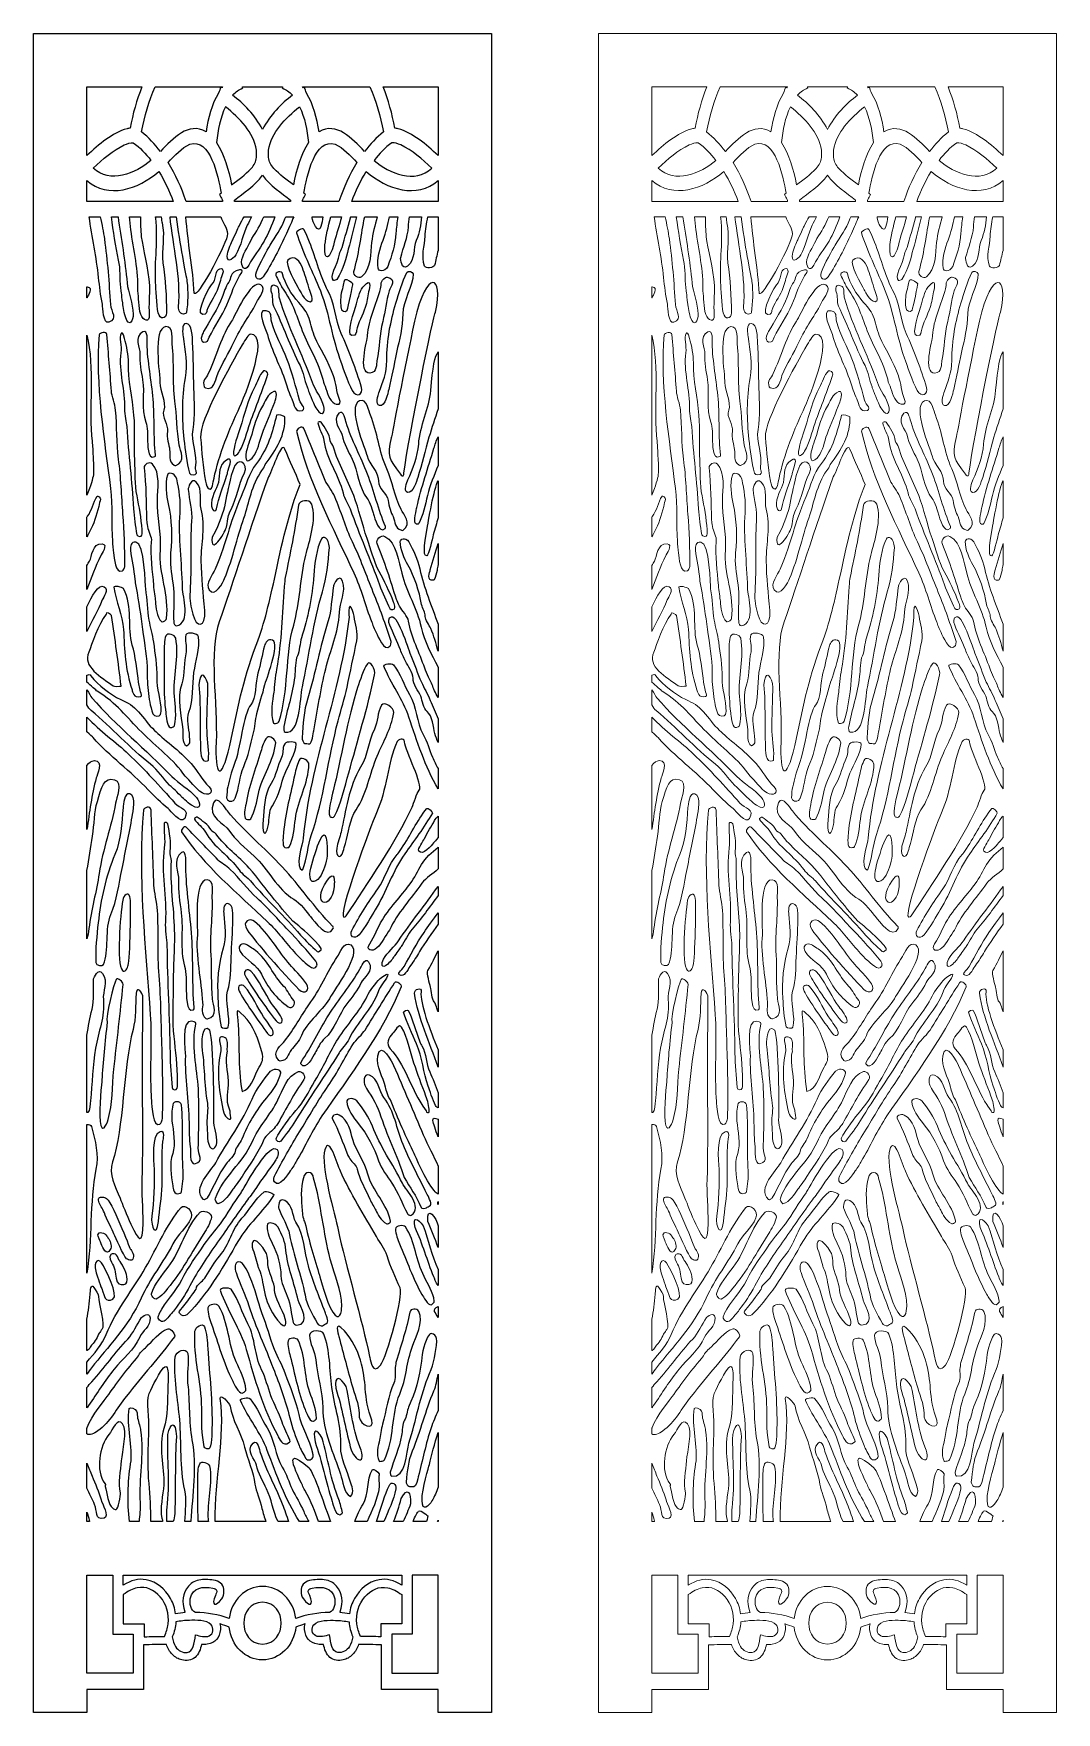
# Model space of a CAD drawing. Header units: centimetres. Extents: x -8.9 to 7.3, y -13.2 to 13.5.
import ezdxf

# ---------------------------------------------------------------- set-up
doc = ezdxf.new("R2010")
doc.units = ezdxf.units.CM
doc.header["$MEASUREMENT"] = 0
doc.layers.add('layer 1', color=7, linetype='Continuous')

msp = doc.modelspace()

# ---------------------------------------------------------------- linework, layer by layer
at = {"layer": 'layer 1', "color": 177}
msp.add_open_spline([(-1.6375, 13.49566), (-4.06436, 13.49566), (-6.49121, 13.49566), (-8.91806, 13.49566), (-8.91806, 13.49566), (-8.91806, 5.38457), (-8.91806, -2.72651), (-8.91806, -10.83759), (-8.91806, -10.83759), (-8.91804, -10.83759), (-8.91802, -10.83759), (-8.918, -10.83759), (-8.918, -10.83759), (-8.918, -11.62497), (-8.918, -12.41234), (-8.918, -13.19973), (-8.918, -13.19973), (-8.63487, -13.19973), (-8.35174, -13.19973), (-8.06861, -13.19973), (-8.06861, -13.19973), (-8.06861, -13.07839), (-8.06861, -12.95704), (-8.06861, -12.8357), (-8.06861, -12.8357), (-7.76911, -12.8357), (-7.46962, -12.8357), (-7.17013, -12.8357), (-7.17013, -12.8357), (-7.17013, -12.59858), (-7.17013, -12.36147), (-7.17013, -12.12436), (-7.17013, -12.12436), (-7.04897, -12.12194), (-6.9278, -12.11952), (-6.80664, -12.1171), (-6.80664, -12.1171), (-6.78512, -12.17845), (-6.75693, -12.23166), (-6.71011, -12.27863), (-6.71011, -12.27863), (-6.66427, -12.32461), (-6.61689, -12.35303), (-6.56126, -12.36596), (-6.56126, -12.36596), (-6.48761, -12.38309), (-6.40984, -12.37563), (-6.35073, -12.32406), (-6.35073, -12.32406), (-6.29352, -12.27414), (-6.26051, -12.1942), (-6.24865, -12.11792), (-6.24865, -12.11792), (-6.2148, -12.12135), (-6.18601, -12.12056), (-6.15886, -12.11667), (-6.15886, -12.11667), (-6.02336, -12.09728), (-5.95935, -12.01154), (-5.94792, -11.88225), (-5.94792, -11.88225), (-5.94511, -11.85057), (-5.94734, -11.81929), (-5.95741, -11.79176), (-5.95741, -11.79176), (-5.95528, -11.79229), (-5.95315, -11.79282), (-5.95102, -11.79335), (-5.95102, -11.79335), (-5.9032, -11.80988), (-5.85539, -11.82641), (-5.80757, -11.84295), (-5.80757, -11.84295), (-5.77888, -12.13594), (-5.55262, -12.36406), (-5.27776, -12.36406), (-5.27776, -12.36406), (-5.00288, -12.36406), (-4.77663, -12.13594), (-4.74794, -11.84295), (-4.74794, -11.84295), (-4.70012, -11.82641), (-4.65231, -11.80988), (-4.60449, -11.79335), (-4.60449, -11.79335), (-4.60236, -11.79282), (-4.60023, -11.79229), (-4.59811, -11.79176), (-4.59811, -11.79176), (-4.60817, -11.81929), (-4.6104, -11.85057), (-4.6076, -11.88225), (-4.6076, -11.88225), (-4.59616, -12.01154), (-4.53215, -12.09728), (-4.39665, -12.11667), (-4.39665, -12.11667), (-4.3695, -12.12056), (-4.34071, -12.12135), (-4.30686, -12.11792), (-4.30686, -12.11792), (-4.295, -12.1942), (-4.26199, -12.27414), (-4.20478, -12.32406), (-4.20478, -12.32406), (-4.14566, -12.37563), (-4.06789, -12.38309), (-3.99426, -12.36596), (-3.99426, -12.36596), (-3.93861, -12.35303), (-3.89124, -12.32461), (-3.8454, -12.27863), (-3.8454, -12.27863), (-3.79858, -12.23166), (-3.77039, -12.17845), (-3.74887, -12.1171), (-3.74887, -12.1171), (-3.62771, -12.11952), (-3.50655, -12.12194), (-3.38538, -12.12436), (-3.38538, -12.12436), (-3.38538, -12.36147), (-3.38538, -12.59858), (-3.38538, -12.8357), (-3.38538, -12.8357), (-3.08589, -12.8357), (-2.78639, -12.8357), (-2.48691, -12.8357), (-2.48691, -12.8357), (-2.48691, -12.95704), (-2.48691, -13.07839), (-2.48691, -13.19973), (-2.48691, -13.19973), (-2.20377, -13.19973), (-1.92064, -13.19973), (-1.6375, -13.19973), (-1.6375, -13.19973), (-1.6375, -12.41234), (-1.6375, -11.62497), (-1.6375, -10.83759), (-1.6375, -10.83759), (-1.6375, -2.72651), (-1.6375, 5.38457), (-1.6375, 13.49566)], degree=3, knots=[0, 0, 0, 0, 0.02702703, 0.02702703, 0.02702703, 0.02702703, 0.05405405, 0.05405405, 0.05405405, 0.05405405, 0.08108108, 0.08108108, 0.08108108, 0.08108108, 0.10810811, 0.10810811, 0.10810811, 0.10810811, 0.13513514, 0.13513514, 0.13513514, 0.13513514, 0.16216216, 0.16216216, 0.16216216, 0.16216216, 0.18918919, 0.18918919, 0.18918919, 0.18918919, 0.21621622, 0.21621622, 0.21621622, 0.21621622, 0.24324324, 0.24324324, 0.24324324, 0.24324324, 0.27027027, 0.27027027, 0.27027027, 0.27027027, 0.2972973, 0.2972973, 0.2972973, 0.2972973, 0.32432432, 0.32432432, 0.32432432, 0.32432432, 0.35135135, 0.35135135, 0.35135135, 0.35135135, 0.37837838, 0.37837838, 0.37837838, 0.37837838, 0.40540541, 0.40540541, 0.40540541, 0.40540541, 0.43243243, 0.43243243, 0.43243243, 0.43243243, 0.45945946, 0.45945946, 0.45945946, 0.45945946, 0.48648649, 0.48648649, 0.48648649, 0.48648649, 0.51351351, 0.51351351, 0.51351351, 0.51351351, 0.54054054, 0.54054054, 0.54054054, 0.54054054, 0.56756757, 0.56756757, 0.56756757, 0.56756757, 0.59459459, 0.59459459, 0.59459459, 0.59459459, 0.62162162, 0.62162162, 0.62162162, 0.62162162, 0.64864865, 0.64864865, 0.64864865, 0.64864865, 0.67567568, 0.67567568, 0.67567568, 0.67567568, 0.7027027, 0.7027027, 0.7027027, 0.7027027, 0.72972973, 0.72972973, 0.72972973, 0.72972973, 0.75675676, 0.75675676, 0.75675676, 0.75675676, 0.78378378, 0.78378378, 0.78378378, 0.78378378, 0.81081081, 0.81081081, 0.81081081, 0.81081081, 0.83783784, 0.83783784, 0.83783784, 0.83783784, 0.86486486, 0.86486486, 0.86486486, 0.86486486, 0.89189189, 0.89189189, 0.89189189, 0.89189189, 0.91891892, 0.91891892, 0.91891892, 0.91891892, 0.94594595, 0.94594595, 0.94594595, 0.94594595, 1, 1, 1, 1], dxfattribs=at)
at = {"layer": 'layer 1', "color": 242, "lineweight": 9}
for points, knots in [([(7.34613, 13.49566), (4.91927, 13.49566), (2.49242, 13.49566), (0.06557, 13.49566), (0.06557, 13.49566), (0.06557, 5.38457), (0.06557, -2.72651), (0.06557, -10.83759), (0.06557, -10.83759), (0.06559, -10.83759), (0.06561, -10.83759), (0.06563, -10.83759), (0.06563, -10.83759), (0.06563, -11.62497), (0.06563, -12.41234), (0.06563, -13.19973), (0.06563, -13.19973), (0.34876, -13.19973), (0.63189, -13.19973), (0.91502, -13.19973), (0.91502, -13.19973), (0.91502, -13.07839), (0.91502, -12.95704), (0.91502, -12.8357), (0.91502, -12.8357), (1.21452, -12.8357), (1.51401, -12.8357), (1.8135, -12.8357), (1.8135, -12.8357), (1.8135, -12.59858), (1.8135, -12.36147), (1.8135, -12.12436), (1.8135, -12.12436), (1.93466, -12.12194), (2.05583, -12.11952), (2.177, -12.1171), (2.177, -12.1171), (2.19851, -12.17845), (2.22671, -12.23166), (2.27352, -12.27863), (2.27352, -12.27863), (2.31937, -12.32461), (2.36674, -12.35303), (2.42238, -12.36596), (2.42238, -12.36596), (2.49602, -12.38309), (2.57379, -12.37563), (2.6329, -12.32406), (2.6329, -12.32406), (2.69011, -12.27414), (2.72312, -12.1942), (2.73498, -12.11792), (2.73498, -12.11792), (2.76883, -12.12135), (2.79762, -12.12056), (2.82477, -12.11667), (2.82477, -12.11667), (2.96027, -12.09728), (3.02428, -12.01154), (3.03572, -11.88225), (3.03572, -11.88225), (3.03852, -11.85057), (3.03629, -11.81929), (3.02623, -11.79176), (3.02623, -11.79176), (3.02835, -11.79229), (3.03048, -11.79282), (3.03261, -11.79335), (3.03261, -11.79335), (3.08043, -11.80988), (3.12824, -11.82641), (3.17606, -11.84295), (3.17606, -11.84295), (3.20475, -12.13594), (3.43101, -12.36406), (3.70588, -12.36406), (3.70588, -12.36406), (3.98075, -12.36406), (4.20701, -12.13594), (4.23569, -11.84295), (4.23569, -11.84295), (4.28351, -11.82641), (4.33132, -11.80988), (4.37914, -11.79335), (4.37914, -11.79335), (4.38127, -11.79282), (4.3834, -11.79229), (4.38553, -11.79176), (4.38553, -11.79176), (4.37546, -11.81929), (4.37323, -11.85057), (4.37604, -11.88225), (4.37604, -11.88225), (4.38748, -12.01154), (4.45148, -12.09728), (4.58698, -12.11667), (4.58698, -12.11667), (4.61413, -12.12056), (4.64293, -12.12135), (4.67677, -12.11792), (4.67677, -12.11792), (4.68863, -12.1942), (4.72164, -12.27414), (4.77885, -12.32406), (4.77885, -12.32406), (4.83797, -12.37563), (4.91574, -12.38309), (4.98937, -12.36596), (4.98937, -12.36596), (5.04502, -12.35303), (5.09239, -12.32461), (5.13823, -12.27863), (5.13823, -12.27863), (5.18505, -12.23166), (5.21324, -12.17845), (5.23476, -12.1171), (5.23476, -12.1171), (5.35592, -12.11952), (5.47709, -12.12194), (5.59825, -12.12436), (5.59825, -12.12436), (5.59825, -12.36147), (5.59825, -12.59858), (5.59825, -12.8357), (5.59825, -12.8357), (5.89775, -12.8357), (6.19724, -12.8357), (6.49673, -12.8357), (6.49673, -12.8357), (6.49673, -12.95704), (6.49673, -13.07839), (6.49673, -13.19973), (6.49673, -13.19973), (6.77986, -13.19973), (7.06299, -13.19973), (7.34613, -13.19973), (7.34613, -13.19973), (7.34613, -12.41234), (7.34613, -11.62497), (7.34613, -10.83759), (7.34613, -10.83759), (7.34613, -2.72651), (7.34613, 5.38457), (7.34613, 13.49566)], [0, 0, 0, 0, 0.02702703, 0.02702703, 0.02702703, 0.02702703, 0.05405405, 0.05405405, 0.05405405, 0.05405405, 0.08108108, 0.08108108, 0.08108108, 0.08108108, 0.10810811, 0.10810811, 0.10810811, 0.10810811, 0.13513514, 0.13513514, 0.13513514, 0.13513514, 0.16216216, 0.16216216, 0.16216216, 0.16216216, 0.18918919, 0.18918919, 0.18918919, 0.18918919, 0.21621622, 0.21621622, 0.21621622, 0.21621622, 0.24324324, 0.24324324, 0.24324324, 0.24324324, 0.27027027, 0.27027027, 0.27027027, 0.27027027, 0.2972973, 0.2972973, 0.2972973, 0.2972973, 0.32432432, 0.32432432, 0.32432432, 0.32432432, 0.35135135, 0.35135135, 0.35135135, 0.35135135, 0.37837838, 0.37837838, 0.37837838, 0.37837838, 0.40540541, 0.40540541, 0.40540541, 0.40540541, 0.43243243, 0.43243243, 0.43243243, 0.43243243, 0.45945946, 0.45945946, 0.45945946, 0.45945946, 0.48648649, 0.48648649, 0.48648649, 0.48648649, 0.51351351, 0.51351351, 0.51351351, 0.51351351, 0.54054054, 0.54054054, 0.54054054, 0.54054054, 0.56756757, 0.56756757, 0.56756757, 0.56756757, 0.59459459, 0.59459459, 0.59459459, 0.59459459, 0.62162162, 0.62162162, 0.62162162, 0.62162162, 0.64864865, 0.64864865, 0.64864865, 0.64864865, 0.67567568, 0.67567568, 0.67567568, 0.67567568, 0.7027027, 0.7027027, 0.7027027, 0.7027027, 0.72972973, 0.72972973, 0.72972973, 0.72972973, 0.75675676, 0.75675676, 0.75675676, 0.75675676, 0.78378378, 0.78378378, 0.78378378, 0.78378378, 0.81081081, 0.81081081, 0.81081081, 0.81081081, 0.83783784, 0.83783784, 0.83783784, 0.83783784, 0.86486486, 0.86486486, 0.86486486, 0.86486486, 0.89189189, 0.89189189, 0.89189189, 0.89189189, 0.91891892, 0.91891892, 0.91891892, 0.91891892, 0.94594595, 0.94594595, 0.94594595, 0.94594595, 1, 1, 1, 1]), ([(1.78823, 12.64626), (1.49714, 12.64626), (1.20606, 12.64626), (0.91496, 12.64626), (0.91496, 12.64626), (0.91496, 12.28247), (0.91496, 11.9187), (0.91496, 11.55492), (0.91496, 11.55492), (1.104, 11.73536), (1.3185, 11.91623), (1.55127, 11.98274), (1.55127, 11.98274), (1.56854, 11.98626), (1.58552, 11.98985), (1.60295, 11.99176), (1.60295, 11.99176), (1.64211, 12.22229), (1.70447, 12.44009), (1.78823, 12.64626)], [0, 0, 0, 0, 0.16666667, 0.16666667, 0.16666667, 0.16666667, 0.33333333, 0.33333333, 0.33333333, 0.33333333, 0.5, 0.5, 0.5, 0.5, 0.66666667, 0.66666667, 0.66666667, 0.66666667, 1, 1, 1, 1]), ([(3.0445, 12.64626), (2.69654, 12.64626), (2.34858, 12.64626), (2.00062, 12.64626), (2.00062, 12.64626), (1.89965, 12.42366), (1.82738, 12.18703), (1.78408, 11.93178), (1.78408, 11.93178), (1.89297, 11.84339), (1.99203, 11.73736), (2.08209, 11.62081), (2.08209, 11.62081), (2.2831, 11.82926), (2.52935, 12.09733), (2.80735, 11.93433), (2.80735, 11.93433), (2.8388, 12.14748), (2.89986, 12.37315), (3.00524, 12.5484), (3.00524, 12.5484), (3.01833, 12.58102), (3.03141, 12.61364), (3.0445, 12.64626)], [0, 0, 0, 0, 0.14285714, 0.14285714, 0.14285714, 0.14285714, 0.28571429, 0.28571429, 0.28571429, 0.28571429, 0.42857143, 0.42857143, 0.42857143, 0.42857143, 0.57142857, 0.57142857, 0.57142857, 0.57142857, 0.71428571, 0.71428571, 0.71428571, 0.71428571, 1, 1, 1, 1]), ([(3.07027, 12.64626), (3.06173, 12.64626), (3.05318, 12.64626), (3.04464, 12.64626), (3.04464, 12.64626), (3.05034, 12.64252), (3.05604, 12.63879), (3.06173, 12.63506), (3.06173, 12.63506), (3.06459, 12.63887), (3.06744, 12.64259), (3.07027, 12.64626)], [0, 0, 0, 0, 0.25, 0.25, 0.25, 0.25, 0.5, 0.5, 0.5, 0.5, 1, 1, 1, 1]), ([(4.02537, 12.64626), (3.81235, 12.64626), (3.59934, 12.64626), (3.38633, 12.64626), (3.38633, 12.64626), (3.3882, 12.64161), (3.39006, 12.63695), (3.39193, 12.6323), (3.39193, 12.6323), (3.32657, 12.59593), (3.28217, 12.57616), (3.2311, 12.51698), (3.2311, 12.51698), (3.39785, 12.38636), (3.59195, 12.19793), (3.70585, 11.97055), (3.70585, 11.97055), (3.81976, 12.19793), (4.01384, 12.38637), (4.1806, 12.51698), (4.1806, 12.51698), (4.12953, 12.57616), (4.08514, 12.59593), (4.01977, 12.6323), (4.01977, 12.6323), (4.02163, 12.63695), (4.0235, 12.64161), (4.02537, 12.64626)], [0, 0, 0, 0, 0.125, 0.125, 0.125, 0.125, 0.25, 0.25, 0.25, 0.25, 0.375, 0.375, 0.375, 0.375, 0.5, 0.5, 0.5, 0.5, 0.625, 0.625, 0.625, 0.625, 0.75, 0.75, 0.75, 0.75, 1, 1, 1, 1]), ([(4.36706, 12.64626), (4.35851, 12.64626), (4.34997, 12.64626), (4.34142, 12.64626), (4.34142, 12.64626), (4.34426, 12.64259), (4.3471, 12.63887), (4.34996, 12.63506), (4.34996, 12.63506), (4.35566, 12.63879), (4.36136, 12.64252), (4.36706, 12.64626)], [0, 0, 0, 0, 0.25, 0.25, 0.25, 0.25, 0.5, 0.5, 0.5, 0.5, 1, 1, 1, 1]), ([(5.41109, 12.64626), (5.06312, 12.64626), (4.71516, 12.64626), (4.36719, 12.64626), (4.36719, 12.64626), (4.38028, 12.61364), (4.39337, 12.58102), (4.40646, 12.5484), (4.40646, 12.5484), (4.51184, 12.37315), (4.57289, 12.14747), (4.60435, 11.93433), (4.60435, 11.93433), (4.88235, 12.09733), (5.12859, 11.82926), (5.32961, 11.62081), (5.32961, 11.62081), (5.41967, 11.73736), (5.51873, 11.84339), (5.62762, 11.93178), (5.62762, 11.93178), (5.58431, 12.18703), (5.51206, 12.42366), (5.41109, 12.64626)], [0, 0, 0, 0, 0.14285714, 0.14285714, 0.14285714, 0.14285714, 0.28571429, 0.28571429, 0.28571429, 0.28571429, 0.42857143, 0.42857143, 0.42857143, 0.42857143, 0.57142857, 0.57142857, 0.57142857, 0.57142857, 0.71428571, 0.71428571, 0.71428571, 0.71428571, 1, 1, 1, 1]), ([(6.49673, 12.64626), (6.20565, 12.64626), (5.91456, 12.64626), (5.62348, 12.64626), (5.62348, 12.64626), (5.70724, 12.44009), (5.76959, 12.22229), (5.80875, 11.99176), (5.80875, 11.99176), (5.82617, 11.98985), (5.84316, 11.98626), (5.86043, 11.98274), (5.86043, 11.98274), (6.09319, 11.91623), (6.3077, 11.73536), (6.49673, 11.55492), (6.49673, 11.55492), (6.49673, 11.9187), (6.49673, 12.28247), (6.49673, 12.64626)], [0, 0, 0, 0, 0.16666667, 0.16666667, 0.16666667, 0.16666667, 0.33333333, 0.33333333, 0.33333333, 0.33333333, 0.5, 0.5, 0.5, 0.5, 0.66666667, 0.66666667, 0.66666667, 0.66666667, 1, 1, 1, 1]), ([(3.61084, 11.64406), (3.60771, 11.60497), (3.60746, 11.56519), (3.61056, 11.52476), (3.61056, 11.52476), (3.6008, 11.46388), (3.5749, 11.4051), (3.52709, 11.35149), (3.52709, 11.35149), (3.43164, 11.25038), (3.32057, 11.17217), (3.21464, 11.08966), (3.21464, 11.08966), (3.16725, 11.32948), (3.099, 11.56889), (2.97528, 11.76471), (2.97528, 11.76471), (2.99399, 11.9586), (3.03532, 12.16223), (3.11545, 12.33187), (3.11545, 12.33187), (3.23081, 12.24421), (3.33715, 12.14241), (3.43305, 12.02372), (3.43305, 12.02372), (3.51246, 11.91817), (3.59178, 11.78081), (3.61084, 11.64406)], [0, 0, 0, 0, 0.125, 0.125, 0.125, 0.125, 0.25, 0.25, 0.25, 0.25, 0.375, 0.375, 0.375, 0.375, 0.5, 0.5, 0.5, 0.5, 0.625, 0.625, 0.625, 0.625, 0.75, 0.75, 0.75, 0.75, 1, 1, 1, 1]), ([(3.80086, 11.64406), (3.80399, 11.60497), (3.80423, 11.56519), (3.80114, 11.52476), (3.80114, 11.52476), (3.81089, 11.46389), (3.83679, 11.4051), (3.8846, 11.35149), (3.8846, 11.35149), (3.98006, 11.25038), (4.09113, 11.17217), (4.19706, 11.08966), (4.19706, 11.08966), (4.24445, 11.32948), (4.3127, 11.56889), (4.43642, 11.76471), (4.43642, 11.76471), (4.4177, 11.9586), (4.37638, 12.16223), (4.29625, 12.33187), (4.29625, 12.33187), (4.18089, 12.24421), (4.07455, 12.14241), (3.97865, 12.02372), (3.97865, 12.02372), (3.89924, 11.91817), (3.81993, 11.78081), (3.80086, 11.64406)], [0, 0, 0, 0, 0.125, 0.125, 0.125, 0.125, 0.25, 0.25, 0.25, 0.25, 0.375, 0.375, 0.375, 0.375, 0.5, 0.5, 0.5, 0.5, 0.625, 0.625, 0.625, 0.625, 0.75, 0.75, 0.75, 0.75, 1, 1, 1, 1]), ([(1.93267, 11.47794), (1.85036, 11.58454), (1.75341, 11.68562), (1.65053, 11.76051), (1.65053, 11.76051), (1.60396, 11.76645), (1.55147, 11.74373), (1.50813, 11.72547), (1.50813, 11.72547), (1.32915, 11.63994), (1.164, 11.50071), (1.01313, 11.35481), (1.01313, 11.35481), (1.278, 11.10228), (1.68574, 11.27047), (1.93267, 11.47794)], [0, 0, 0, 0, 0.2, 0.2, 0.2, 0.2, 0.4, 0.4, 0.4, 0.4, 0.6, 0.6, 0.6, 0.6, 1, 1, 1, 1]), ([(2.48992, 10.82612), (2.68353, 10.82612), (2.87713, 10.82612), (3.07074, 10.82612), (3.07074, 10.82612), (3.06898, 10.83611), (3.06723, 10.8461), (3.06547, 10.85609), (3.06547, 10.85609), (3.05124, 10.88269), (3.03701, 10.9093), (3.02277, 10.93591), (3.02277, 10.93591), (3.03113, 10.94269), (3.03951, 10.94947), (3.04787, 10.95626), (3.04787, 10.95626), (2.99934, 11.23246), (2.87314, 11.84496), (2.55209, 11.73537), (2.55209, 11.73537), (2.41974, 11.67989), (2.31068, 11.55446), (2.20509, 11.44494), (2.20509, 11.44494), (2.32773, 11.24903), (2.41492, 11.04558), (2.48992, 10.82612)], [0, 0, 0, 0, 0.125, 0.125, 0.125, 0.125, 0.25, 0.25, 0.25, 0.25, 0.375, 0.375, 0.375, 0.375, 0.5, 0.5, 0.5, 0.5, 0.625, 0.625, 0.625, 0.625, 0.75, 0.75, 0.75, 0.75, 1, 1, 1, 1]), ([(4.34096, 10.82612), (4.53456, 10.82612), (4.72817, 10.82612), (4.92178, 10.82612), (4.92178, 10.82612), (4.99678, 11.04558), (5.08397, 11.24903), (5.20661, 11.44494), (5.20661, 11.44494), (5.10102, 11.55446), (4.99196, 11.67989), (4.8596, 11.73537), (4.8596, 11.73537), (4.53855, 11.84496), (4.41235, 11.23246), (4.36382, 10.95627), (4.36382, 10.95627), (4.37219, 10.94948), (4.38056, 10.94269), (4.38892, 10.93591), (4.38892, 10.93591), (4.37469, 10.9093), (4.36046, 10.88269), (4.34623, 10.85608), (4.34623, 10.85608), (4.34447, 10.8461), (4.34271, 10.83611), (4.34096, 10.82612)], [0, 0, 0, 0, 0.125, 0.125, 0.125, 0.125, 0.25, 0.25, 0.25, 0.25, 0.375, 0.375, 0.375, 0.375, 0.5, 0.5, 0.5, 0.5, 0.625, 0.625, 0.625, 0.625, 0.75, 0.75, 0.75, 0.75, 1, 1, 1, 1]), ([(5.47903, 11.47794), (5.56133, 11.58454), (5.65829, 11.68562), (5.76117, 11.76051), (5.76117, 11.76051), (5.80774, 11.76645), (5.86023, 11.74373), (5.90357, 11.72547), (5.90357, 11.72547), (6.08254, 11.63994), (6.2477, 11.50071), (6.39857, 11.35481), (6.39857, 11.35481), (6.1337, 11.10228), (5.72595, 11.27047), (5.47903, 11.47794)], [0, 0, 0, 0, 0.2, 0.2, 0.2, 0.2, 0.4, 0.4, 0.4, 0.4, 0.6, 0.6, 0.6, 0.6, 1, 1, 1, 1]), ([(0.91496, 11.15695), (0.91496, 11.04667), (0.91496, 10.9364), (0.91496, 10.82612), (0.91496, 10.82612), (1.37192, 10.82612), (1.82887, 10.82612), (2.28582, 10.82612), (2.28582, 10.82612), (2.22434, 10.99295), (2.15244, 11.14986), (2.05736, 11.30173), (2.05736, 11.30173), (1.72745, 11.01465), (1.24939, 10.86592), (0.91496, 11.15695)], [0, 0, 0, 0, 0.2, 0.2, 0.2, 0.2, 0.4, 0.4, 0.4, 0.4, 0.6, 0.6, 0.6, 0.6, 1, 1, 1, 1]), ([(3.26235, 10.82612), (3.55802, 10.82612), (3.85368, 10.82612), (4.14935, 10.82612), (4.14935, 10.82612), (4.15066, 10.83354), (4.15196, 10.84096), (4.15327, 10.84839), (4.15327, 10.84839), (4.01426, 10.95838), (3.82131, 11.07455), (3.70585, 11.2439), (3.70585, 11.2439), (3.59039, 11.07455), (3.39743, 10.95839), (3.25843, 10.84839), (3.25843, 10.84839), (3.25974, 10.84096), (3.26104, 10.83354), (3.26235, 10.82612)], [0, 0, 0, 0, 0.16666667, 0.16666667, 0.16666667, 0.16666667, 0.33333333, 0.33333333, 0.33333333, 0.33333333, 0.5, 0.5, 0.5, 0.5, 0.66666667, 0.66666667, 0.66666667, 0.66666667, 1, 1, 1, 1]), ([(5.12588, 10.82612), (5.58283, 10.82612), (6.03978, 10.82612), (6.49673, 10.82612), (6.49673, 10.82612), (6.49673, 10.9364), (6.49673, 11.04667), (6.49673, 11.15695), (6.49673, 11.15695), (6.16231, 10.86592), (5.68425, 11.01465), (5.35433, 11.30173), (5.35433, 11.30173), (5.25926, 11.14986), (5.18736, 10.99295), (5.12588, 10.82612)], [0, 0, 0, 0, 0.2, 0.2, 0.2, 0.2, 0.4, 0.4, 0.4, 0.4, 0.6, 0.6, 0.6, 0.6, 1, 1, 1, 1]), ([(1.12564, 10.58343), (1.06754, 10.58343), (1.00944, 10.58343), (0.95134, 10.58343), (0.95134, 10.58343), (0.99076, 10.2631), (1.06755, 9.938), (1.10025, 9.61663), (1.10025, 9.61663), (1.11434, 9.4784), (1.12973, 9.32842), (1.16011, 9.19272), (1.16011, 9.19272), (1.1721, 9.1392), (1.16728, 8.87699), (1.26194, 8.90416), (1.26194, 8.90416), (1.26194, 8.90416), (1.26194, 8.90416), (1.26194, 8.90416), (1.26194, 8.90416), (1.41156, 8.96387), (1.29524, 9.07092), (1.28784, 9.18558), (1.28784, 9.18558), (1.26529, 9.53519), (1.24042, 9.88387), (1.19173, 10.23024), (1.19173, 10.23024), (1.17641, 10.3392), (1.15125, 10.45939), (1.12564, 10.58343)], [0, 0, 0, 0, 0.11111111, 0.11111111, 0.11111111, 0.11111111, 0.22222222, 0.22222222, 0.22222222, 0.22222222, 0.33333333, 0.33333333, 0.33333333, 0.33333333, 0.44444444, 0.44444444, 0.44444444, 0.44444444, 0.55555556, 0.55555556, 0.55555556, 0.55555556, 0.66666667, 0.66666667, 0.66666667, 0.66666667, 0.77777778, 0.77777778, 0.77777778, 0.77777778, 1, 1, 1, 1]), ([(1.40836, 10.58343), (1.37299, 10.58343), (1.33761, 10.58343), (1.30223, 10.58343), (1.30223, 10.58343), (1.33518, 10.3509), (1.36748, 10.11795), (1.41786, 9.89459), (1.41786, 9.89459), (1.45079, 9.74856), (1.43366, 9.60165), (1.45202, 9.4555), (1.45202, 9.4555), (1.45608, 9.42315), (1.46617, 9.34299), (1.48232, 9.215), (1.48232, 9.215), (1.48232, 9.215), (1.48232, 9.215), (1.48232, 9.215), (1.48232, 9.215), (1.48585, 9.18687), (1.49689, 9.07522), (1.52483, 8.99236), (1.52483, 8.99236), (1.58979, 8.79968), (1.65294, 8.93954), (1.65025, 9.03254), (1.65025, 9.03254), (1.64539, 9.20133), (1.5682, 9.38404), (1.55321, 9.53326), (1.55321, 9.53326), (1.52072, 9.87978), (1.45901, 10.23256), (1.40836, 10.58343)], [0, 0, 0, 0, 0.1, 0.1, 0.1, 0.1, 0.2, 0.2, 0.2, 0.2, 0.3, 0.3, 0.3, 0.3, 0.4, 0.4, 0.4, 0.4, 0.5, 0.5, 0.5, 0.5, 0.6, 0.6, 0.6, 0.6, 0.7, 0.7, 0.7, 0.7, 0.8, 0.8, 0.8, 0.8, 1, 1, 1, 1]), ([(1.76382, 10.58343), (1.70677, 10.58343), (1.64971, 10.58343), (1.59264, 10.58343), (1.59264, 10.58343), (1.59817, 10.51755), (1.60436, 10.44912), (1.61296, 10.37616), (1.61296, 10.37616), (1.6498, 10.06326), (1.74276, 9.71181), (1.723, 9.40426), (1.723, 9.40426), (1.74247, 9.30554), (1.73041, 9.14637), (1.76976, 9.02967), (1.76976, 9.02967), (1.80425, 8.92735), (1.91958, 8.88888), (1.90588, 9.02431), (1.90588, 9.02431), (1.88927, 9.18827), (1.916, 9.32701), (1.90668, 9.48961), (1.90668, 9.48961), (1.89166, 9.75155), (1.80025, 10.08972), (1.77877, 10.2635), (1.77877, 10.2635), (1.76556, 10.3704), (1.76657, 10.477), (1.76382, 10.58343)], [0, 0, 0, 0, 0.11111111, 0.11111111, 0.11111111, 0.11111111, 0.22222222, 0.22222222, 0.22222222, 0.22222222, 0.33333333, 0.33333333, 0.33333333, 0.33333333, 0.44444444, 0.44444444, 0.44444444, 0.44444444, 0.55555556, 0.55555556, 0.55555556, 0.55555556, 0.66666667, 0.66666667, 0.66666667, 0.66666667, 0.77777778, 0.77777778, 0.77777778, 0.77777778, 1, 1, 1, 1]), ([(2.09401, 10.58343), (2.06429, 10.58343), (2.03457, 10.58343), (2.00485, 10.58343), (2.00485, 10.58343), (2.0057, 10.57648), (2.00654, 10.56955), (2.00737, 10.56264), (2.00737, 10.56264), (2.04818, 10.22249), (1.98828, 9.87452), (2.00623, 9.53556), (2.00623, 9.53556), (2.01335, 9.44627), (2.01942, 9.18706), (2.04769, 9.05372), (2.04769, 9.05372), (2.073, 8.93431), (2.17937, 8.95901), (2.17979, 9.05465), (2.17979, 9.05465), (2.18094, 9.3138), (2.15824, 9.59038), (2.12195, 9.84995), (2.12195, 9.84995), (2.093, 10.05787), (2.16203, 10.27623), (2.10787, 10.48567), (2.10787, 10.48567), (2.10383, 10.50132), (2.09921, 10.5339), (2.09401, 10.58343)], [0, 0, 0, 0, 0.11111111, 0.11111111, 0.11111111, 0.11111111, 0.22222222, 0.22222222, 0.22222222, 0.22222222, 0.33333333, 0.33333333, 0.33333333, 0.33333333, 0.44444444, 0.44444444, 0.44444444, 0.44444444, 0.55555556, 0.55555556, 0.55555556, 0.55555556, 0.66666667, 0.66666667, 0.66666667, 0.66666667, 0.77777778, 0.77777778, 0.77777778, 0.77777778, 1, 1, 1, 1]), ([(2.3353, 10.58343), (2.30191, 10.58343), (2.26853, 10.58343), (2.23514, 10.58343), (2.23514, 10.58343), (2.2855, 10.11), (2.41122, 9.61252), (2.37122, 9.14506), (2.37122, 9.14506), (2.36818, 9.10957), (2.39505, 9.0087), (2.47972, 9.04196), (2.47972, 9.04196), (2.49125, 9.04648), (2.4975, 9.05274), (2.49847, 9.06073), (2.49847, 9.06073), (2.51774, 9.21895), (2.52585, 9.39385), (2.50415, 9.55425), (2.50415, 9.55425), (2.50415, 9.55425), (2.50415, 9.55425), (2.50415, 9.55425), (2.50415, 9.55425), (2.4904, 9.65598), (2.37973, 10.16636), (2.3353, 10.58343)], [0, 0, 0, 0, 0.125, 0.125, 0.125, 0.125, 0.25, 0.25, 0.25, 0.25, 0.375, 0.375, 0.375, 0.375, 0.5, 0.5, 0.5, 0.5, 0.625, 0.625, 0.625, 0.625, 0.75, 0.75, 0.75, 0.75, 1, 1, 1, 1]), ([(3.04258, 10.58343), (2.85786, 10.58343), (2.67315, 10.58343), (2.48843, 10.58343), (2.48843, 10.58343), (2.51404, 10.18856), (2.60366, 9.74193), (2.61796, 9.36787), (2.61796, 9.36787), (2.61805, 9.36512), (2.62467, 9.36375), (2.63777, 9.36375), (2.63777, 9.36375), (2.71117, 9.36375), (3.15133, 10.17932), (3.14915, 10.3133), (3.14915, 10.3133), (3.14761, 10.4087), (3.06475, 10.49815), (3.04258, 10.58343)], [0, 0, 0, 0, 0.16666667, 0.16666667, 0.16666667, 0.16666667, 0.33333333, 0.33333333, 0.33333333, 0.33333333, 0.5, 0.5, 0.5, 0.5, 0.66666667, 0.66666667, 0.66666667, 0.66666667, 1, 1, 1, 1]), ([(3.53056, 10.58343), (3.49201, 10.58343), (3.45346, 10.58343), (3.41492, 10.58343), (3.41492, 10.58343), (3.3882, 10.53885), (3.36199, 10.49393), (3.33966, 10.44624), (3.33966, 10.44624), (3.32601, 10.4171), (3.29222, 10.34488), (3.23829, 10.22955), (3.23829, 10.22955), (3.23829, 10.22955), (3.23829, 10.22955), (3.23829, 10.22955), (3.23829, 10.22955), (3.22644, 10.20422), (3.17689, 10.10548), (3.15638, 10.02013), (3.15638, 10.02013), (3.10871, 9.82165), (3.23419, 9.89827), (3.28083, 9.97653), (3.28083, 9.97653), (3.36548, 10.11858), (3.39784, 10.31631), (3.46387, 10.44842), (3.46387, 10.44842), (3.48651, 10.49296), (3.50871, 10.538), (3.53056, 10.58343)], [0, 0, 0, 0, 0.11111111, 0.11111111, 0.11111111, 0.11111111, 0.22222222, 0.22222222, 0.22222222, 0.22222222, 0.33333333, 0.33333333, 0.33333333, 0.33333333, 0.44444444, 0.44444444, 0.44444444, 0.44444444, 0.55555556, 0.55555556, 0.55555556, 0.55555556, 0.66666667, 0.66666667, 0.66666667, 0.66666667, 0.77777778, 0.77777778, 0.77777778, 0.77777778, 1, 1, 1, 1]), ([(3.90339, 10.58343), (3.84538, 10.58343), (3.78736, 10.58343), (3.72935, 10.58343), (3.72935, 10.58343), (3.67244, 10.45836), (3.61032, 10.33916), (3.53601, 10.23831), (3.53601, 10.23831), (3.5002, 10.14507), (3.40666, 10.0213), (3.37778, 9.9011), (3.37778, 9.9011), (3.35245, 9.7957), (3.42728, 9.69347), (3.48712, 9.81343), (3.48712, 9.81343), (3.55955, 9.95868), (3.65444, 10.05665), (3.73217, 10.19631), (3.73217, 10.19631), (3.79532, 10.30979), (3.85264, 10.45114), (3.90339, 10.58343)], [0, 0, 0, 0, 0.14285714, 0.14285714, 0.14285714, 0.14285714, 0.28571429, 0.28571429, 0.28571429, 0.28571429, 0.42857143, 0.42857143, 0.42857143, 0.42857143, 0.57142857, 0.57142857, 0.57142857, 0.57142857, 0.71428571, 0.71428571, 0.71428571, 0.71428571, 1, 1, 1, 1]), ([(4.20212, 10.58343), (4.15997, 10.58343), (4.11782, 10.58343), (4.07568, 10.58343), (4.07568, 10.58343), (4.06968, 10.56764), (4.06376, 10.55156), (4.05794, 10.5352), (4.05794, 10.5352), (4.00773, 10.394), (3.90532, 10.26923), (3.82735, 10.1306), (3.82735, 10.1306), (3.78633, 10.05267), (3.65518, 9.8354), (3.60844, 9.70825), (3.60844, 9.70825), (3.56657, 9.59439), (3.66719, 9.5497), (3.71777, 9.62824), (3.71777, 9.62824), (3.85483, 9.84104), (3.98139, 10.08281), (4.08782, 10.31886), (4.08782, 10.31886), (4.13333, 10.41965), (4.17113, 10.50748), (4.20212, 10.58343)], [0, 0, 0, 0, 0.125, 0.125, 0.125, 0.125, 0.25, 0.25, 0.25, 0.25, 0.375, 0.375, 0.375, 0.375, 0.5, 0.5, 0.5, 0.5, 0.625, 0.625, 0.625, 0.625, 0.75, 0.75, 0.75, 0.75, 1, 1, 1, 1]), ([(5.13249, 7.81893), (5.05786, 7.95593), (4.96691, 8.24072), (4.93001, 8.33692), (4.93001, 8.33692), (4.79999, 8.70555), (4.75326, 9.11361), (4.59754, 9.47491), (4.59754, 9.47491), (4.48108, 9.74515), (4.3427, 10.03584), (4.24665, 10.32492), (4.24665, 10.32492), (4.23876, 10.34869), (4.34735, 10.41487), (4.36359, 10.38271), (4.36359, 10.38271), (4.49645, 10.11962), (4.56456, 9.83262), (4.67504, 9.55938), (4.67504, 9.55938), (4.67504, 9.55938), (4.67504, 9.55938), (4.67504, 9.55938), (4.67504, 9.55938), (4.70307, 9.49007), (4.72267, 9.44619), (4.73386, 9.42769), (4.73386, 9.42769), (4.86189, 9.21621), (4.85639, 8.94824), (4.95602, 8.72891), (4.95602, 8.72891), (5.08056, 8.45514), (5.19558, 8.1574), (5.2785, 7.86993), (5.2785, 7.86993), (5.30912, 7.76385), (5.19932, 7.69625), (5.13249, 7.81893)], [0, 0, 0, 0, 0.09090909, 0.09090909, 0.09090909, 0.09090909, 0.18181818, 0.18181818, 0.18181818, 0.18181818, 0.27272727, 0.27272727, 0.27272727, 0.27272727, 0.36363636, 0.36363636, 0.36363636, 0.36363636, 0.45454545, 0.45454545, 0.45454545, 0.45454545, 0.54545455, 0.54545455, 0.54545455, 0.54545455, 0.63636364, 0.63636364, 0.63636364, 0.63636364, 0.72727273, 0.72727273, 0.72727273, 0.72727273, 0.81818182, 0.81818182, 0.81818182, 0.81818182, 1, 1, 1, 1]), ([(4.66512, 10.58343), (4.60809, 10.58343), (4.55106, 10.58343), (4.49403, 10.58343), (4.49403, 10.58343), (4.49603, 10.57677), (4.49717, 10.57018), (4.49717, 10.5637), (4.49717, 10.5637), (4.49717, 10.50896), (4.59421, 10.29634), (4.63429, 10.4261), (4.63429, 10.4261), (4.64954, 10.47544), (4.65824, 10.52916), (4.66512, 10.58343)], [0, 0, 0, 0, 0.2, 0.2, 0.2, 0.2, 0.4, 0.4, 0.4, 0.4, 0.6, 0.6, 0.6, 0.6, 1, 1, 1, 1]), ([(4.96096, 10.58343), (4.90546, 10.58343), (4.84996, 10.58343), (4.79446, 10.58343), (4.79446, 10.58343), (4.75019, 10.42736), (4.712, 10.27098), (4.69888, 10.1348), (4.69888, 10.1348), (4.67079, 9.84326), (4.78897, 9.92632), (4.83263, 10.12535), (4.83263, 10.12535), (4.86414, 10.26903), (4.91552, 10.38975), (4.94836, 10.52243), (4.94836, 10.52243), (4.95353, 10.5433), (4.95757, 10.56354), (4.96096, 10.58343)], [0, 0, 0, 0, 0.16666667, 0.16666667, 0.16666667, 0.16666667, 0.33333333, 0.33333333, 0.33333333, 0.33333333, 0.5, 0.5, 0.5, 0.5, 0.66666667, 0.66666667, 0.66666667, 0.66666667, 1, 1, 1, 1]), ([(5.19998, 10.58343), (5.16975, 10.58343), (5.13951, 10.58343), (5.10927, 10.58343), (5.10927, 10.58343), (5.10765, 10.57756), (5.1062, 10.57175), (5.10493, 10.56599), (5.10493, 10.56599), (5.07176, 10.41587), (5.00738, 10.25118), (4.97282, 10.09463), (4.97282, 10.09463), (4.96794, 10.07249), (4.93077, 10.01837), (4.93207, 9.9901), (4.93207, 9.9901), (4.89605, 9.81469), (4.75944, 9.62478), (4.83575, 9.56705), (4.83575, 9.56705), (4.83684, 9.56118), (4.88256, 9.58187), (4.8861, 9.58719), (4.8861, 9.58719), (4.99959, 9.75829), (5.02913, 9.92076), (5.0696, 10.06804), (5.0696, 10.06804), (5.11717, 10.24113), (5.15601, 10.41139), (5.19998, 10.58343)], [0, 0, 0, 0, 0.11111111, 0.11111111, 0.11111111, 0.11111111, 0.22222222, 0.22222222, 0.22222222, 0.22222222, 0.33333333, 0.33333333, 0.33333333, 0.33333333, 0.44444444, 0.44444444, 0.44444444, 0.44444444, 0.55555556, 0.55555556, 0.55555556, 0.55555556, 0.66666667, 0.66666667, 0.66666667, 0.66666667, 0.77777778, 0.77777778, 0.77777778, 0.77777778, 1, 1, 1, 1]), ([(5.53116, 10.58343), (5.46548, 10.58343), (5.3998, 10.58343), (5.33411, 10.58343), (5.33411, 10.58343), (5.32648, 10.55969), (5.32143, 10.54061), (5.31893, 10.52617), (5.31893, 10.52617), (5.2718, 10.25383), (5.23307, 9.97893), (5.15983, 9.71174), (5.15983, 9.71174), (5.14506, 9.65789), (5.22863, 9.58944), (5.28167, 9.62923), (5.28167, 9.62923), (5.42956, 9.7402), (5.42417, 10.01531), (5.44137, 10.17574), (5.44137, 10.17574), (5.45629, 10.31475), (5.49507, 10.44889), (5.53116, 10.58343)], [0, 0, 0, 0, 0.14285714, 0.14285714, 0.14285714, 0.14285714, 0.28571429, 0.28571429, 0.28571429, 0.28571429, 0.42857143, 0.42857143, 0.42857143, 0.42857143, 0.57142857, 0.57142857, 0.57142857, 0.57142857, 0.71428571, 0.71428571, 0.71428571, 0.71428571, 1, 1, 1, 1]), ([(5.85769, 10.58343), (5.81354, 10.58343), (5.76939, 10.58343), (5.72524, 10.58343), (5.72524, 10.58343), (5.70133, 10.45773), (5.66767, 10.33398), (5.62229, 10.21324), (5.62229, 10.21324), (5.57353, 10.08347), (5.52036, 9.90523), (5.54273, 9.7631), (5.54273, 9.7631), (5.54931, 9.72137), (5.63927, 9.69038), (5.6983, 9.79375), (5.6983, 9.79375), (5.76235, 9.96879), (5.81457, 10.13243), (5.82745, 10.32001), (5.82745, 10.32001), (5.83348, 10.40781), (5.84411, 10.49564), (5.85769, 10.58343)], [0, 0, 0, 0, 0.14285714, 0.14285714, 0.14285714, 0.14285714, 0.28571429, 0.28571429, 0.28571429, 0.28571429, 0.42857143, 0.42857143, 0.42857143, 0.42857143, 0.57142857, 0.57142857, 0.57142857, 0.57142857, 0.71428571, 0.71428571, 0.71428571, 0.71428571, 1, 1, 1, 1]), ([(6.23434, 10.58343), (6.16996, 10.58343), (6.10558, 10.58343), (6.0412, 10.58343), (6.0412, 10.58343), (6.03542, 10.5294), (6.03051, 10.47515), (6.02681, 10.42057), (6.02681, 10.42057), (6.01562, 10.25509), (5.94204, 10.09497), (5.90285, 9.93344), (5.90285, 9.93344), (5.89828, 9.9146), (5.91546, 9.72585), (6.01295, 9.79899), (6.01295, 9.79899), (6.13916, 9.89368), (6.09834, 10.0866), (6.15048, 10.20699), (6.15048, 10.20699), (6.20241, 10.32694), (6.22291, 10.45427), (6.23434, 10.58343)], [0, 0, 0, 0, 0.14285714, 0.14285714, 0.14285714, 0.14285714, 0.28571429, 0.28571429, 0.28571429, 0.28571429, 0.42857143, 0.42857143, 0.42857143, 0.42857143, 0.57142857, 0.57142857, 0.57142857, 0.57142857, 0.71428571, 0.71428571, 0.71428571, 0.71428571, 1, 1, 1, 1]), ([(6.49673, 10.58343), (6.44278, 10.58343), (6.38882, 10.58343), (6.33487, 10.58343), (6.33487, 10.58343), (6.31293, 10.47793), (6.29705, 10.3739), (6.2925, 10.27567), (6.2925, 10.27567), (6.28546, 10.12311), (6.22404, 9.95222), (6.28103, 9.7989), (6.28103, 9.7989), (6.29719, 9.7554), (6.43194, 9.77016), (6.44158, 9.80986), (6.44158, 9.80986), (6.46081, 9.88902), (6.47909, 9.96829), (6.49673, 10.04766), (6.49673, 10.04766), (6.49673, 10.22625), (6.49673, 10.40484), (6.49673, 10.58343)], [0, 0, 0, 0, 0.14285714, 0.14285714, 0.14285714, 0.14285714, 0.28571429, 0.28571429, 0.28571429, 0.28571429, 0.42857143, 0.42857143, 0.42857143, 0.42857143, 0.57142857, 0.57142857, 0.57142857, 0.57142857, 0.71428571, 0.71428571, 0.71428571, 0.71428571, 1, 1, 1, 1]), ([(4.49056, 9.24672), (4.41797, 9.1753), (4.30754, 9.38854), (4.28928, 9.42282), (4.28928, 9.42282), (4.25024, 9.49623), (4.05379, 9.83982), (4.10778, 9.89294), (4.10778, 9.89294), (4.20912, 9.99266), (4.31124, 9.86398), (4.34146, 9.77026), (4.34146, 9.77026), (4.37429, 9.66843), (4.41316, 9.57253), (4.44155, 9.45837), (4.44155, 9.45837), (4.45207, 9.41604), (4.5183, 9.27402), (4.49056, 9.24672)], [0, 0, 0, 0, 0.16666667, 0.16666667, 0.16666667, 0.16666667, 0.33333333, 0.33333333, 0.33333333, 0.33333333, 0.5, 0.5, 0.5, 0.5, 0.66666667, 0.66666667, 0.66666667, 0.66666667, 1, 1, 1, 1]), ([(2.9739, 9.6966), (2.95983, 9.64467), (2.95316, 9.57259), (2.91901, 9.53257), (2.91901, 9.53257), (2.86879, 9.48801), (2.63184, 9.04716), (2.751, 9.02775), (2.751, 9.02775), (2.82215, 9.01615), (2.81967, 9.08354), (2.82252, 9.09246), (2.82252, 9.09246), (2.85611, 9.19804), (2.93567, 9.30427), (2.9835, 9.41033), (2.9835, 9.41033), (3.02136, 9.49428), (3.03438, 9.57759), (3.06656, 9.66135), (3.06656, 9.66135), (3.1189, 9.79761), (2.99573, 9.77715), (2.9739, 9.6966)], [0, 0, 0, 0, 0.14285714, 0.14285714, 0.14285714, 0.14285714, 0.28571429, 0.28571429, 0.28571429, 0.28571429, 0.42857143, 0.42857143, 0.42857143, 0.42857143, 0.57142857, 0.57142857, 0.57142857, 0.57142857, 0.71428571, 0.71428571, 0.71428571, 0.71428571, 1, 1, 1, 1]), ([(2.80995, 8.59278), (2.6796, 8.56645), (2.74813, 8.7215), (2.7693, 8.75726), (2.7693, 8.75726), (2.85619, 8.9039), (3.00919, 9.14636), (3.06522, 9.30336), (3.06522, 9.30336), (3.09309, 9.38147), (3.11504, 9.46742), (3.17127, 9.54273), (3.17127, 9.54273), (3.20584, 9.589), (3.17728, 9.70654), (3.33807, 9.73901), (3.33807, 9.73901), (3.43309, 9.75821), (3.34353, 9.64821), (3.33526, 9.63367), (3.33526, 9.63367), (3.23711, 9.46149), (3.18986, 9.2884), (3.10714, 9.11549), (3.10714, 9.11549), (3.02577, 8.9454), (2.90249, 8.7768), (2.82963, 8.60653), (2.82963, 8.60653), (2.82658, 8.5994), (2.82002, 8.59482), (2.80995, 8.59278)], [0, 0, 0, 0, 0.11111111, 0.11111111, 0.11111111, 0.11111111, 0.22222222, 0.22222222, 0.22222222, 0.22222222, 0.33333333, 0.33333333, 0.33333333, 0.33333333, 0.44444444, 0.44444444, 0.44444444, 0.44444444, 0.55555556, 0.55555556, 0.55555556, 0.55555556, 0.66666667, 0.66666667, 0.66666667, 0.66666667, 0.77777778, 0.77777778, 0.77777778, 0.77777778, 1, 1, 1, 1]), ([(4.79812, 7.65961), (4.73505, 7.74706), (4.71291, 7.87773), (4.67298, 7.9541), (4.67298, 7.9541), (4.62673, 8.20597), (4.4616, 8.47375), (4.3592, 8.72012), (4.3592, 8.72012), (4.24449, 8.99605), (4.20597, 9.19719), (4.0102, 9.46731), (4.0102, 9.46731), (4.00331, 9.47682), (3.94181, 9.60249), (3.91902, 9.65012), (3.91902, 9.65012), (3.89082, 9.70907), (4.02546, 9.73133), (4.02337, 9.67375), (4.02337, 9.67375), (4.06183, 9.52195), (4.16427, 9.34831), (4.28076, 9.21986), (4.28076, 9.21986), (4.36139, 9.13095), (4.41141, 9.07181), (4.44571, 8.96571), (4.44571, 8.96571), (4.47879, 8.86338), (4.50151, 8.75901), (4.54434, 8.65788), (4.54434, 8.65788), (4.60219, 8.52122), (4.76299, 8.2639), (4.83333, 8.05491), (4.83333, 8.05491), (4.87699, 7.92518), (4.88054, 7.80846), (4.93157, 7.6789), (4.93157, 7.6789), (4.97371, 7.57187), (4.85343, 7.58294), (4.79812, 7.65961)], [0, 0, 0, 0, 0.08333333, 0.08333333, 0.08333333, 0.08333333, 0.16666667, 0.16666667, 0.16666667, 0.16666667, 0.25, 0.25, 0.25, 0.25, 0.33333333, 0.33333333, 0.33333333, 0.33333333, 0.41666667, 0.41666667, 0.41666667, 0.41666667, 0.5, 0.5, 0.5, 0.5, 0.58333333, 0.58333333, 0.58333333, 0.58333333, 0.66666667, 0.66666667, 0.66666667, 0.66666667, 0.75, 0.75, 0.75, 0.75, 0.83333333, 0.83333333, 0.83333333, 0.83333333, 1, 1, 1, 1]), ([(5.32049, 9.48561), (5.26645, 9.42903), (5.22579, 9.30671), (5.19993, 9.19835), (5.19993, 9.19835), (5.17537, 9.09545), (5.02445, 8.70036), (5.12703, 8.69297), (5.12703, 8.69297), (5.20693, 8.68722), (5.19644, 8.76196), (5.19856, 8.77216), (5.19856, 8.77216), (5.22351, 8.89301), (5.29914, 9.0192), (5.33976, 9.14201), (5.33976, 9.14201), (5.36722, 9.22506), (5.37472, 9.30577), (5.39248, 9.38765), (5.39248, 9.38765), (5.41177, 9.47666), (5.44054, 9.6113), (5.32049, 9.48561)], [0, 0, 0, 0, 0.14285714, 0.14285714, 0.14285714, 0.14285714, 0.28571429, 0.28571429, 0.28571429, 0.28571429, 0.42857143, 0.42857143, 0.42857143, 0.42857143, 0.57142857, 0.57142857, 0.57142857, 0.57142857, 0.71428571, 0.71428571, 0.71428571, 0.71428571, 1, 1, 1, 1]), ([(5.66387, 9.61691), (5.56802, 9.56088), (5.60253, 9.50731), (5.58428, 9.43888), (5.58428, 9.43888), (5.51949, 9.19595), (5.38677, 8.93282), (5.37786, 8.69602), (5.37786, 8.69602), (5.37514, 8.62383), (5.21326, 8.08997), (5.4143, 8.09689), (5.4143, 8.09689), (5.52997, 8.10087), (5.51547, 8.25439), (5.52429, 8.29309), (5.52429, 8.29309), (5.57232, 8.50389), (5.56035, 8.70668), (5.61713, 8.91948), (5.61713, 8.91948), (5.65878, 9.07562), (5.67114, 9.23983), (5.72214, 9.40536), (5.72214, 9.40536), (5.7413, 9.4676), (5.84323, 9.59603), (5.68858, 9.62232), (5.68858, 9.62232), (5.6806, 9.62368), (5.67236, 9.62187), (5.66387, 9.61691)], [0, 0, 0, 0, 0.11111111, 0.11111111, 0.11111111, 0.11111111, 0.22222222, 0.22222222, 0.22222222, 0.22222222, 0.33333333, 0.33333333, 0.33333333, 0.33333333, 0.44444444, 0.44444444, 0.44444444, 0.44444444, 0.55555556, 0.55555556, 0.55555556, 0.55555556, 0.66666667, 0.66666667, 0.66666667, 0.66666667, 0.77777778, 0.77777778, 0.77777778, 0.77777778, 1, 1, 1, 1]), ([(6.10109, 9.67518), (6.10106, 9.71142), (6.01534, 9.72671), (6.00123, 9.69736), (6.00123, 9.69736), (5.92771, 9.54425), (5.87442, 9.37009), (5.82669, 9.20918), (5.82669, 9.20918), (5.74284, 8.92651), (5.68058, 8.61146), (5.681, 8.29842), (5.681, 8.29842), (5.68128, 8.08978), (5.6215, 7.97358), (5.5566, 7.7822), (5.5566, 7.7822), (5.54546, 7.74938), (5.49477, 7.591), (5.56795, 7.57951), (5.56795, 7.57951), (5.65795, 7.56538), (5.69793, 7.77439), (5.71261, 7.83706), (5.71261, 7.83706), (5.76525, 8.06172), (5.79078, 8.20184), (5.83812, 8.42661), (5.83812, 8.42661), (5.8807, 8.62866), (5.93583, 8.82705), (5.93567, 9.03895), (5.93567, 9.03895), (5.93553, 9.24287), (6.10123, 9.47988), (6.10109, 9.67518)], [0, 0, 0, 0, 0.1, 0.1, 0.1, 0.1, 0.2, 0.2, 0.2, 0.2, 0.3, 0.3, 0.3, 0.3, 0.4, 0.4, 0.4, 0.4, 0.5, 0.5, 0.5, 0.5, 0.6, 0.6, 0.6, 0.6, 0.7, 0.7, 0.7, 0.7, 0.8, 0.8, 0.8, 0.8, 1, 1, 1, 1]), ([(5.94977, 6.47602), (5.94492, 6.44982), (5.90959, 6.46499), (5.90021, 6.49077), (5.90021, 6.49077), (5.7081, 6.7326), (5.68695, 6.77174), (5.75324, 7.06536), (5.75324, 7.06536), (5.76201, 7.10419), (5.96114, 8.19084), (6.12431, 8.92075), (6.12431, 8.92075), (6.31515, 9.77438), (6.59474, 9.66383), (6.45702, 9.06614), (6.45702, 9.06614), (6.43015, 9.05164), (6.03587, 7.12641), (5.9536, 6.50496), (5.9536, 6.50496), (5.95105, 6.48567), (5.94977, 6.47602), (5.94977, 6.47602)], [0, 0, 0, 0, 0.14285714, 0.14285714, 0.14285714, 0.14285714, 0.28571429, 0.28571429, 0.28571429, 0.28571429, 0.42857143, 0.42857143, 0.42857143, 0.42857143, 0.57142857, 0.57142857, 0.57142857, 0.57142857, 0.71428571, 0.71428571, 0.71428571, 0.71428571, 1, 1, 1, 1]), ([(0.91496, 9.4681), (0.91496, 9.40947), (0.91496, 9.35083), (0.91496, 9.2922), (0.91496, 9.2922), (0.91542, 9.29342), (0.91589, 9.29465), (0.91635, 9.29587), (0.91635, 9.29587), (0.92877, 9.32932), (1.02539, 9.45998), (0.91675, 9.46804), (0.91675, 9.46804), (0.91615, 9.46808), (0.91556, 9.46806), (0.91496, 9.4681)], [0, 0, 0, 0, 0.2, 0.2, 0.2, 0.2, 0.4, 0.4, 0.4, 0.4, 0.6, 0.6, 0.6, 0.6, 1, 1, 1, 1]), ([(2.78046, 7.87757), (2.74217, 7.97882), (2.80959, 8.01519), (2.84432, 8.0915), (2.84432, 8.0915), (2.95889, 8.34332), (3.06764, 8.71202), (3.21443, 8.92398), (3.21443, 8.92398), (3.26471, 8.99657), (3.51953, 9.60133), (3.68027, 9.4982), (3.68027, 9.4982), (3.77275, 9.43884), (3.64914, 9.29419), (3.62826, 9.25175), (3.62826, 9.25175), (3.51454, 9.02057), (3.35716, 8.82604), (3.24919, 8.58869), (3.24919, 8.58869), (3.16997, 8.41455), (3.06072, 8.24647), (2.98237, 8.05857), (2.98237, 8.05857), (2.9529, 7.98793), (2.94353, 7.81228), (2.79689, 7.86039), (2.79689, 7.86039), (2.78932, 7.86287), (2.78385, 7.8686), (2.78046, 7.87757)], [0, 0, 0, 0, 0.11111111, 0.11111111, 0.11111111, 0.11111111, 0.22222222, 0.22222222, 0.22222222, 0.22222222, 0.33333333, 0.33333333, 0.33333333, 0.33333333, 0.44444444, 0.44444444, 0.44444444, 0.44444444, 0.55555556, 0.55555556, 0.55555556, 0.55555556, 0.66666667, 0.66666667, 0.66666667, 0.66666667, 0.77777778, 0.77777778, 0.77777778, 0.77777778, 1, 1, 1, 1]), ([(4.56765, 7.52234), (4.52562, 7.58411), (4.49501, 7.6701), (4.48656, 7.69167), (4.48656, 7.69167), (4.48656, 7.69167), (4.48656, 7.69167), (4.48656, 7.69167), (4.48656, 7.69167), (4.44804, 7.78989), (4.42395, 7.8514), (4.41423, 7.87623), (4.41423, 7.87623), (4.37032, 7.98838), (4.36097, 8.10481), (4.30285, 8.21535), (4.30285, 8.21535), (4.14258, 8.52014), (4.0342, 8.85536), (3.88087, 9.16383), (3.88087, 9.16383), (3.84652, 9.23294), (3.87902, 9.31612), (3.84378, 9.38746), (3.84378, 9.38746), (3.82839, 9.4186), (3.82731, 9.54194), (3.94015, 9.47379), (3.94015, 9.47379), (3.97506, 9.45271), (3.96399, 9.32375), (3.97471, 9.28744), (3.97471, 9.28744), (4.10607, 8.84238), (4.34388, 8.39234), (4.49932, 7.94743), (4.49932, 7.94743), (4.54047, 7.83254), (4.64836, 7.69796), (4.68311, 7.56673), (4.68311, 7.56673), (4.70224, 7.49443), (4.66536, 7.37872), (4.56765, 7.52234)], [0, 0, 0, 0, 0.08333333, 0.08333333, 0.08333333, 0.08333333, 0.16666667, 0.16666667, 0.16666667, 0.16666667, 0.25, 0.25, 0.25, 0.25, 0.33333333, 0.33333333, 0.33333333, 0.33333333, 0.41666667, 0.41666667, 0.41666667, 0.41666667, 0.5, 0.5, 0.5, 0.5, 0.58333333, 0.58333333, 0.58333333, 0.58333333, 0.66666667, 0.66666667, 0.66666667, 0.66666667, 0.75, 0.75, 0.75, 0.75, 0.83333333, 0.83333333, 0.83333333, 0.83333333, 1, 1, 1, 1]), ([(5.14287, 9.51682), (5.14287, 9.51682), (5.06911, 9.13877), (5.05066, 9.09897), (5.05066, 9.09897), (5.03222, 9.05918), (4.94924, 9.06913), (4.94924, 9.14872), (4.94924, 9.14872), (4.94924, 9.22831), (4.94002, 9.30292), (4.96768, 9.40241), (4.96768, 9.40241), (4.99534, 9.5019), (4.99073, 9.56159), (5.01839, 9.58149), (5.01839, 9.58149), (5.04605, 9.60139), (5.14287, 9.51682), (5.14287, 9.51682)], [0, 0, 0, 0, 0.16666667, 0.16666667, 0.16666667, 0.16666667, 0.33333333, 0.33333333, 0.33333333, 0.33333333, 0.5, 0.5, 0.5, 0.5, 0.66666667, 0.66666667, 0.66666667, 0.66666667, 1, 1, 1, 1]), ([(4.29983, 7.4951), (4.2118, 7.49177), (4.18878, 7.65344), (4.17162, 7.6883), (4.17162, 7.6883), (4.12814, 7.77665), (4.09753, 7.87172), (4.06943, 7.95932), (4.06943, 7.95932), (3.99009, 8.2068), (3.84764, 8.46697), (3.78409, 8.70953), (3.78409, 8.70953), (3.77283, 8.75251), (3.58653, 9.12844), (3.76199, 9.08837), (3.76199, 9.08837), (3.86798, 9.06418), (3.82485, 9.00849), (3.8519, 8.90365), (3.8519, 8.90365), (3.89948, 8.71919), (4.02815, 8.49745), (4.09256, 8.32623), (4.09256, 8.32623), (4.17585, 8.10481), (4.2365, 7.88536), (4.29502, 7.66567), (4.29502, 7.66567), (4.31422, 7.59361), (4.4372, 7.51074), (4.29983, 7.4951), (4.29983, 7.4951), (4.29983, 7.4951), (4.29983, 7.4951), (4.29983, 7.4951)], [0, 0, 0, 0, 0.1, 0.1, 0.1, 0.1, 0.2, 0.2, 0.2, 0.2, 0.3, 0.3, 0.3, 0.3, 0.4, 0.4, 0.4, 0.4, 0.5, 0.5, 0.5, 0.5, 0.6, 0.6, 0.6, 0.6, 0.7, 0.7, 0.7, 0.7, 0.8, 0.8, 0.8, 0.8, 1, 1, 1, 1]), ([(1.78886, 5.52146), (1.78279, 5.48746), (1.71292, 5.49688), (1.70787, 5.52775), (1.70787, 5.52775), (1.68532, 5.66539), (1.66288, 5.80242), (1.65514, 5.94075), (1.65514, 5.94075), (1.63131, 6.36594), (1.57284, 6.80298), (1.54803, 7.24636), (1.54803, 7.24636), (1.54453, 7.30909), (1.50682, 7.43589), (1.51105, 7.52388), (1.51105, 7.52388), (1.52528, 7.82024), (1.41035, 8.1247), (1.45381, 8.41971), (1.45381, 8.41971), (1.46218, 8.47655), (1.45326, 8.53419), (1.44608, 8.5921), (1.44608, 8.5921), (1.43463, 8.68454), (1.4648, 8.83691), (1.51286, 8.64923), (1.51286, 8.64923), (1.54393, 8.52786), (1.5761, 8.37841), (1.57282, 8.26688), (1.57282, 8.26688), (1.56614, 7.98608), (1.64002, 7.70947), (1.66231, 7.42949), (1.66231, 7.42949), (1.68117, 7.19256), (1.66121, 6.9499), (1.67421, 6.71088), (1.67421, 6.71088), (1.68437, 6.52411), (1.67209, 6.32731), (1.71076, 6.14434), (1.71076, 6.14434), (1.7463, 5.97616), (1.77765, 5.78377), (1.7916, 5.60853), (1.7916, 5.60853), (1.79423, 5.57546), (1.79331, 5.54644), (1.78886, 5.52146)], [0, 0, 0, 0, 0.07142857, 0.07142857, 0.07142857, 0.07142857, 0.14285714, 0.14285714, 0.14285714, 0.14285714, 0.21428571, 0.21428571, 0.21428571, 0.21428571, 0.28571429, 0.28571429, 0.28571429, 0.28571429, 0.35714286, 0.35714286, 0.35714286, 0.35714286, 0.42857143, 0.42857143, 0.42857143, 0.42857143, 0.5, 0.5, 0.5, 0.5, 0.57142857, 0.57142857, 0.57142857, 0.57142857, 0.64285714, 0.64285714, 0.64285714, 0.64285714, 0.71428571, 0.71428571, 0.71428571, 0.71428571, 0.78571429, 0.78571429, 0.78571429, 0.78571429, 0.85714286, 0.85714286, 0.85714286, 0.85714286, 1, 1, 1, 1]), ([(2.29883, 6.63206), (2.19982, 6.7022), (2.24242, 6.7854), (2.229, 6.88371), (2.229, 6.88371), (2.22018, 6.94841), (2.17875, 7.0758), (2.19398, 7.16632), (2.19398, 7.16632), (2.21295, 7.27911), (2.0931, 7.39238), (2.13478, 7.50659), (2.13478, 7.50659), (2.18185, 7.63552), (2.0693, 7.81025), (2.07437, 7.94986), (2.07437, 7.94986), (2.07822, 8.0557), (1.95237, 8.82017), (2.17046, 8.83573), (2.17046, 8.83573), (2.29594, 8.84468), (2.26571, 8.61704), (2.27166, 8.56125), (2.27166, 8.56125), (2.30406, 8.25736), (2.27194, 7.95756), (2.31367, 7.65184), (2.31367, 7.65184), (2.34428, 7.42753), (2.34226, 7.1876), (2.38216, 6.95066), (2.38216, 6.95066), (2.39715, 6.86158), (2.49595, 6.68573), (2.32521, 6.62727), (2.32521, 6.62727), (2.3164, 6.62425), (2.3076, 6.62585), (2.29883, 6.63206)], [0, 0, 0, 0, 0.09090909, 0.09090909, 0.09090909, 0.09090909, 0.18181818, 0.18181818, 0.18181818, 0.18181818, 0.27272727, 0.27272727, 0.27272727, 0.27272727, 0.36363636, 0.36363636, 0.36363636, 0.36363636, 0.45454545, 0.45454545, 0.45454545, 0.45454545, 0.54545455, 0.54545455, 0.54545455, 0.54545455, 0.63636364, 0.63636364, 0.63636364, 0.63636364, 0.72727273, 0.72727273, 0.72727273, 0.72727273, 0.81818182, 0.81818182, 0.81818182, 0.81818182, 1, 1, 1, 1]), ([(2.65365, 6.50636), (2.64686, 6.46871), (2.55524, 6.47019), (2.54612, 6.50354), (2.54612, 6.50354), (2.49856, 6.67755), (2.47589, 6.86933), (2.45649, 7.04622), (2.45649, 7.04622), (2.42243, 7.35695), (2.41676, 7.69696), (2.47562, 8.02218), (2.47562, 8.02218), (2.51486, 8.23895), (2.47419, 8.46607), (2.4427, 8.67811), (2.4427, 8.67811), (2.4373, 8.71446), (2.41436, 8.88932), (2.49228, 8.88644), (2.49228, 8.88644), (2.58812, 8.88289), (2.59051, 8.65758), (2.59402, 8.58948), (2.59402, 8.58948), (2.60659, 8.34535), (2.60733, 8.10032), (2.6144, 7.85714), (2.6144, 7.85714), (2.62079, 7.63855), (2.64084, 7.42121), (2.60112, 7.20104), (2.60112, 7.20104), (2.56514, 7.0015), (2.68398, 6.79727), (2.63856, 6.59807), (2.63856, 6.59807), (2.63475, 6.58136), (2.63948, 6.57036), (2.64549, 6.5546), (2.64549, 6.5546), (2.65312, 6.5346), (2.65585, 6.51851), (2.65365, 6.50636)], [0, 0, 0, 0, 0.08333333, 0.08333333, 0.08333333, 0.08333333, 0.16666667, 0.16666667, 0.16666667, 0.16666667, 0.25, 0.25, 0.25, 0.25, 0.33333333, 0.33333333, 0.33333333, 0.33333333, 0.41666667, 0.41666667, 0.41666667, 0.41666667, 0.5, 0.5, 0.5, 0.5, 0.58333333, 0.58333333, 0.58333333, 0.58333333, 0.66666667, 0.66666667, 0.66666667, 0.66666667, 0.75, 0.75, 0.75, 0.75, 0.83333333, 0.83333333, 0.83333333, 0.83333333, 1, 1, 1, 1]), ([(0.91496, 8.69954), (0.91496, 7.85195), (0.91496, 7.00435), (0.91496, 6.15675), (0.91496, 6.15675), (0.97149, 6.30262), (1.00892, 6.41688), (1.01575, 6.48134), (1.01575, 6.48134), (1.02631, 6.58113), (1.0138, 6.69325), (1.0105, 6.77531), (1.0105, 6.77531), (1.00667, 6.87017), (1.00547, 6.93001), (0.996, 7.01196), (0.996, 7.01196), (0.93915, 7.50438), (1.03669, 8.19628), (0.91496, 8.69954)], [0, 0, 0, 0, 0.16666667, 0.16666667, 0.16666667, 0.16666667, 0.33333333, 0.33333333, 0.33333333, 0.33333333, 0.5, 0.5, 0.5, 0.5, 0.66666667, 0.66666667, 0.66666667, 0.66666667, 1, 1, 1, 1]), ([(1.47775, 4.9515), (1.36322, 4.89833), (1.3469, 5.16997), (1.33519, 5.2363), (1.33519, 5.2363), (1.32578, 5.28963), (1.32173, 5.3877), (1.31966, 5.4179), (1.31966, 5.4179), (1.30026, 5.69904), (1.32317, 5.97941), (1.28835, 6.26032), (1.28835, 6.26032), (1.19513, 7.01213), (1.03798, 7.95389), (1.11048, 8.70574), (1.11048, 8.70574), (1.11374, 8.73951), (1.22619, 8.76754), (1.23192, 8.70952), (1.23192, 8.70952), (1.25503, 8.4086), (1.28238, 8.1084), (1.30313, 7.80767), (1.30313, 7.80767), (1.3081, 7.73552), (1.35908, 7.60271), (1.36843, 7.50785), (1.36843, 7.50785), (1.39406, 7.2482), (1.38114, 6.99065), (1.41616, 6.7305), (1.41616, 6.7305), (1.45513, 6.44111), (1.4644, 6.14453), (1.48642, 5.85367), (1.48642, 5.85367), (1.50709, 5.5805), (1.51681, 5.30627), (1.51863, 5.03187), (1.51863, 5.03187), (1.51877, 5.01295), (1.50835, 4.99504), (1.50101, 4.97704), (1.50101, 4.97704), (1.49607, 4.96491), (1.48831, 4.9564), (1.47775, 4.9515)], [0, 0, 0, 0, 0.07692308, 0.07692308, 0.07692308, 0.07692308, 0.15384615, 0.15384615, 0.15384615, 0.15384615, 0.23076923, 0.23076923, 0.23076923, 0.23076923, 0.30769231, 0.30769231, 0.30769231, 0.30769231, 0.38461538, 0.38461538, 0.38461538, 0.38461538, 0.46153846, 0.46153846, 0.46153846, 0.46153846, 0.53846154, 0.53846154, 0.53846154, 0.53846154, 0.61538462, 0.61538462, 0.61538462, 0.61538462, 0.69230769, 0.69230769, 0.69230769, 0.69230769, 0.76923077, 0.76923077, 0.76923077, 0.76923077, 0.84615385, 0.84615385, 0.84615385, 0.84615385, 1, 1, 1, 1]), ([(1.99285, 6.76851), (1.87162, 6.70808), (1.88004, 6.98054), (1.87914, 7.04303), (1.87914, 7.04303), (1.87839, 7.09564), (1.88072, 7.24486), (1.85291, 7.3174), (1.85291, 7.3174), (1.77298, 7.52589), (1.83359, 7.77424), (1.79908, 7.98964), (1.79908, 7.98964), (1.77758, 8.12386), (1.74466, 8.27043), (1.75512, 8.40353), (1.75512, 8.40353), (1.76156, 8.48529), (1.65432, 8.67839), (1.80387, 8.75294), (1.80387, 8.75294), (1.89225, 8.797), (1.86908, 8.60168), (1.8698, 8.5763), (1.8698, 8.5763), (1.8782, 8.27585), (1.94127, 7.98028), (1.96653, 7.68054), (1.96653, 7.68054), (1.99138, 7.3857), (1.97075, 7.08808), (2.00477, 6.79401), (2.00477, 6.79401), (2.00618, 6.78169), (2.00222, 6.77319), (1.99285, 6.76851)], [0, 0, 0, 0, 0.1, 0.1, 0.1, 0.1, 0.2, 0.2, 0.2, 0.2, 0.3, 0.3, 0.3, 0.3, 0.4, 0.4, 0.4, 0.4, 0.5, 0.5, 0.5, 0.5, 0.6, 0.6, 0.6, 0.6, 0.7, 0.7, 0.7, 0.7, 0.8, 0.8, 0.8, 0.8, 1, 1, 1, 1]), ([(2.79899, 6.37741), (2.75888, 6.60717), (2.74, 6.84202), (2.72078, 7.07437), (2.72078, 7.07437), (2.69861, 7.34021), (3.20607, 8.23893), (3.38353, 8.54729), (3.38353, 8.54729), (3.43097, 8.62972), (3.48755, 8.71433), (3.51399, 8.71711), (3.51399, 8.71711), (3.86114, 8.71711), (3.35242, 7.56581), (3.30383, 7.46701), (3.30383, 7.46701), (3.16341, 7.1814), (2.97985, 6.68423), (2.92339, 6.36541), (2.92339, 6.36541), (2.88879, 6.16999), (2.81879, 6.2639), (2.79899, 6.37741)], [0, 0, 0, 0, 0.14285714, 0.14285714, 0.14285714, 0.14285714, 0.28571429, 0.28571429, 0.28571429, 0.28571429, 0.42857143, 0.42857143, 0.42857143, 0.42857143, 0.57142857, 0.57142857, 0.57142857, 0.57142857, 0.71428571, 0.71428571, 0.71428571, 0.71428571, 1, 1, 1, 1]), ([(6.49673, 7.52707), (6.49673, 7.82909), (6.49673, 8.13111), (6.49673, 8.43313), (6.49673, 8.43313), (6.45409, 8.37688), (6.40738, 8.18789), (6.38002, 7.82133), (6.38002, 7.82133), (6.3584, 7.53172), (6.20642, 7.25575), (6.18893, 6.96811), (6.18893, 6.96811), (6.17168, 6.7663), (6.09683, 6.57669), (6.01798, 6.39795), (6.01798, 6.39795), (6.00446, 6.3673), (5.94213, 6.21909), (6.01193, 6.20082), (6.01193, 6.20082), (6.09779, 6.17835), (6.15402, 6.37658), (6.17348, 6.43576), (6.17348, 6.43576), (6.24326, 6.64788), (6.287, 6.86397), (6.35166, 7.07673), (6.35166, 7.07673), (6.39763, 7.2279), (6.45183, 7.37606), (6.49673, 7.52707)], [0, 0, 0, 0, 0.11111111, 0.11111111, 0.11111111, 0.11111111, 0.22222222, 0.22222222, 0.22222222, 0.22222222, 0.33333333, 0.33333333, 0.33333333, 0.33333333, 0.44444444, 0.44444444, 0.44444444, 0.44444444, 0.55555556, 0.55555556, 0.55555556, 0.55555556, 0.66666667, 0.66666667, 0.66666667, 0.66666667, 0.77777778, 0.77777778, 0.77777778, 0.77777778, 1, 1, 1, 1]), ([(3.24718, 6.84848), (3.25725, 6.97133), (3.34737, 7.21226), (3.3519, 7.22832), (3.3519, 7.22832), (3.41616, 7.43484), (3.47866, 7.68125), (3.57765, 7.8679), (3.57765, 7.8679), (3.6229, 7.95319), (3.64983, 8.06462), (3.72377, 8.1313), (3.72377, 8.1313), (3.74474, 8.15022), (3.79992, 8.10214), (3.79161, 8.07762), (3.79161, 8.07762), (3.70392, 7.81888), (3.60352, 7.56605), (3.51017, 7.3086), (3.51017, 7.3086), (3.45204, 7.14615), (3.42661, 6.99261), (3.34055, 6.85368), (3.34055, 6.85368), (3.30954, 6.8036), (3.23682, 6.72212), (3.24718, 6.84848)], [0, 0, 0, 0, 0.125, 0.125, 0.125, 0.125, 0.25, 0.25, 0.25, 0.25, 0.375, 0.375, 0.375, 0.375, 0.5, 0.5, 0.5, 0.5, 0.625, 0.625, 0.625, 0.625, 0.75, 0.75, 0.75, 0.75, 1, 1, 1, 1]), ([(3.43892, 6.75629), (3.43436, 6.85407), (3.51193, 7.04714), (3.51528, 7.05998), (3.51528, 7.05998), (3.56413, 7.21978), (3.61781, 7.43653), (3.70462, 7.57226), (3.70462, 7.57226), (3.7485, 7.64086), (3.76622, 7.72987), (3.84794, 7.78422), (3.84794, 7.78422), (3.97525, 7.86894), (3.91401, 7.67315), (3.90025, 7.63638), (3.90025, 7.63638), (3.83648, 7.46588), (3.76445, 7.2975), (3.69881, 7.12671), (3.69881, 7.12671), (3.64975, 6.99658), (3.63966, 6.87413), (3.55302, 6.76216), (3.55302, 6.76216), (3.5218, 6.72182), (3.44361, 6.65573), (3.43892, 6.75629)], [0, 0, 0, 0, 0.125, 0.125, 0.125, 0.125, 0.25, 0.25, 0.25, 0.25, 0.375, 0.375, 0.375, 0.375, 0.5, 0.5, 0.5, 0.5, 0.625, 0.625, 0.625, 0.625, 0.75, 0.75, 0.75, 0.75, 1, 1, 1, 1]), ([(5.65674, 5.62748), (5.55806, 5.53039), (5.48989, 5.79289), (5.47155, 5.85217), (5.47155, 5.85217), (5.45612, 5.90208), (5.4166, 6.0451), (5.3698, 6.1052), (5.3698, 6.1052), (5.23529, 6.27794), (5.2236, 6.53445), (5.13046, 6.72857), (5.13046, 6.72857), (5.07242, 6.84953), (5.00004, 6.97855), (4.97279, 7.10884), (4.97279, 7.10884), (4.95605, 7.18889), (4.7998, 7.33807), (4.92153, 7.45784), (4.92153, 7.45784), (4.99346, 7.52862), (5.026, 7.33487), (5.03379, 7.31091), (5.03379, 7.31091), (5.12584, 7.0272), (5.26864, 6.76595), (5.37656, 6.48842), (5.37656, 6.48842), (5.48271, 6.21541), (5.54629, 5.92495), (5.66096, 5.65566), (5.66096, 5.65566), (5.66577, 5.64438), (5.66437, 5.63498), (5.65674, 5.62748)], [0, 0, 0, 0, 0.1, 0.1, 0.1, 0.1, 0.2, 0.2, 0.2, 0.2, 0.3, 0.3, 0.3, 0.3, 0.4, 0.4, 0.4, 0.4, 0.5, 0.5, 0.5, 0.5, 0.6, 0.6, 0.6, 0.6, 0.7, 0.7, 0.7, 0.7, 0.8, 0.8, 0.8, 0.8, 1, 1, 1, 1]), ([(5.91813, 5.59702), (5.8041, 5.63165), (5.82144, 5.72485), (5.78116, 5.8142), (5.78116, 5.8142), (5.75465, 5.87301), (5.71377, 5.98097), (5.70298, 6.07223), (5.70298, 6.07223), (5.68952, 6.18594), (5.54357, 6.2549), (5.55136, 6.37735), (5.55136, 6.37735), (5.56017, 6.5156), (5.40401, 6.64554), (5.36979, 6.78029), (5.36979, 6.78029), (5.34386, 6.88244), (5.04431, 7.57029), (5.24788, 7.65614), (5.24788, 7.65614), (5.365, 7.70554), (5.39985, 7.47867), (5.42113, 7.42741), (5.42113, 7.42741), (5.53702, 7.14824), (5.55599, 6.85196), (5.68129, 6.57409), (5.68129, 6.57409), (5.77321, 6.3702), (5.80414, 6.1408), (5.90846, 5.92791), (5.90846, 5.92791), (5.94765, 5.84786), (6.09104, 5.71238), (5.94461, 5.60104), (5.94461, 5.60104), (5.93705, 5.5953), (5.92822, 5.59396), (5.91813, 5.59702)], [0, 0, 0, 0, 0.09090909, 0.09090909, 0.09090909, 0.09090909, 0.18181818, 0.18181818, 0.18181818, 0.18181818, 0.27272727, 0.27272727, 0.27272727, 0.27272727, 0.36363636, 0.36363636, 0.36363636, 0.36363636, 0.45454545, 0.45454545, 0.45454545, 0.45454545, 0.54545455, 0.54545455, 0.54545455, 0.54545455, 0.63636364, 0.63636364, 0.63636364, 0.63636364, 0.72727273, 0.72727273, 0.72727273, 0.72727273, 0.81818182, 0.81818182, 0.81818182, 0.81818182, 1, 1, 1, 1]), ([(2.85792, 4.65014), (2.78921, 4.74543), (2.91671, 4.89408), (2.95283, 4.98051), (2.95283, 4.98051), (3.15399, 5.46169), (3.16107, 5.65389), (3.36671, 6.13551), (3.36671, 6.13551), (3.44369, 6.31583), (3.48113, 6.48958), (3.60921, 6.65729), (3.60921, 6.65729), (3.79551, 6.90128), (3.85915, 7.15717), (3.93091, 7.42624), (3.93091, 7.42624), (3.93708, 7.44937), (4.06067, 7.41269), (4.06126, 7.40068), (4.06126, 7.40068), (4.07468, 7.12328), (3.93047, 6.88013), (3.74782, 6.64091), (3.74782, 6.64091), (3.73396, 6.62276), (3.7423, 6.61389), (3.7263, 6.59294), (3.7263, 6.59294), (3.55031, 6.36244), (3.5014, 6.09545), (3.42762, 5.84266), (3.42762, 5.84266), (3.32824, 5.5831), (3.23391, 5.13913), (3.10261, 4.82968), (3.10261, 4.82968), (3.08109, 4.77896), (2.95321, 4.518), (2.85792, 4.65014)], [0, 0, 0, 0, 0.09090909, 0.09090909, 0.09090909, 0.09090909, 0.18181818, 0.18181818, 0.18181818, 0.18181818, 0.27272727, 0.27272727, 0.27272727, 0.27272727, 0.36363636, 0.36363636, 0.36363636, 0.36363636, 0.45454545, 0.45454545, 0.45454545, 0.45454545, 0.54545455, 0.54545455, 0.54545455, 0.54545455, 0.63636364, 0.63636364, 0.63636364, 0.63636364, 0.72727273, 0.72727273, 0.72727273, 0.72727273, 0.81818182, 0.81818182, 0.81818182, 0.81818182, 1, 1, 1, 1]), ([(5.73288, 3.75339), (5.64075, 3.66273), (5.54303, 3.91369), (5.51187, 3.97224), (5.51187, 3.97224), (5.48681, 4.01932), (5.45327, 4.11058), (5.44216, 4.13838), (5.44216, 4.13838), (5.33864, 4.39723), (5.27534, 4.67028), (5.15732, 4.92347), (5.15732, 4.92347), (4.84142, 5.60108), (4.40756, 6.43565), (4.24826, 7.17175), (4.24826, 7.17175), (4.24111, 7.20482), (4.33889, 7.27097), (4.36188, 7.21817), (4.36188, 7.21817), (4.4749, 6.94194), (4.59171, 6.66788), (4.70244, 6.39099), (4.70244, 6.39099), (4.72901, 6.32456), (4.81742, 6.21704), (4.85499, 6.13069), (4.85499, 6.13069), (4.9579, 5.89435), (5.02373, 5.64639), (5.13563, 5.4129), (5.13563, 5.4129), (5.26015, 5.15315), (5.35879, 4.87614), (5.46772, 4.60903), (5.46772, 4.60903), (5.57003, 4.35816), (5.6623, 4.10244), (5.74716, 3.84376), (5.74716, 3.84376), (5.75303, 3.82593), (5.74861, 3.80532), (5.74713, 3.78574), (5.74713, 3.78574), (5.74613, 3.77253), (5.74138, 3.76174), (5.73288, 3.75339)], [0, 0, 0, 0, 0.07692308, 0.07692308, 0.07692308, 0.07692308, 0.15384615, 0.15384615, 0.15384615, 0.15384615, 0.23076923, 0.23076923, 0.23076923, 0.23076923, 0.30769231, 0.30769231, 0.30769231, 0.30769231, 0.38461538, 0.38461538, 0.38461538, 0.38461538, 0.46153846, 0.46153846, 0.46153846, 0.46153846, 0.53846154, 0.53846154, 0.53846154, 0.53846154, 0.61538462, 0.61538462, 0.61538462, 0.61538462, 0.69230769, 0.69230769, 0.69230769, 0.69230769, 0.76923077, 0.76923077, 0.76923077, 0.76923077, 0.84615385, 0.84615385, 0.84615385, 0.84615385, 1, 1, 1, 1]), ([(5.81105, 4.37215), (5.81477, 4.33776), (5.74552, 4.32398), (5.73208, 4.35177), (5.73208, 4.35177), (5.67209, 4.47565), (5.61237, 4.59898), (5.5663, 4.72834), (5.5663, 4.72834), (5.42465, 5.12595), (5.24667, 5.52357), (5.099, 5.9382), (5.099, 5.9382), (5.07812, 5.99686), (5.00671, 6.10547), (4.98612, 6.19074), (4.98612, 6.19074), (4.91681, 6.4779), (4.72209, 6.73075), (4.68099, 7.02615), (4.68099, 7.02615), (4.6673, 7.12461), (4.60359, 7.20848), (4.58466, 7.30723), (4.58466, 7.30723), (4.58105, 7.32608), (4.63378, 7.32797), (4.64071, 7.31711), (4.64071, 7.31711), (4.69531, 7.23149), (4.77419, 7.12204), (4.78246, 7.0202), (4.78246, 7.0202), (4.78544, 6.98325), (4.82686, 6.9579), (4.8372, 6.9192), (4.8372, 6.9192), (4.90937, 6.64933), (5.05718, 6.40967), (5.15674, 6.15), (5.15674, 6.15), (5.24099, 5.93026), (5.28983, 5.69242), (5.36907, 5.46877), (5.36907, 5.46877), (5.431, 5.29402), (5.47434, 5.1024), (5.56238, 4.94055), (5.56238, 4.94055), (5.6433, 4.79179), (5.727, 4.61857), (5.78932, 4.45605), (5.78932, 4.45605), (5.80107, 4.42537), (5.80832, 4.39741), (5.81105, 4.37215)], [0, 0, 0, 0, 0.06666667, 0.06666667, 0.06666667, 0.06666667, 0.13333333, 0.13333333, 0.13333333, 0.13333333, 0.2, 0.2, 0.2, 0.2, 0.26666667, 0.26666667, 0.26666667, 0.26666667, 0.33333333, 0.33333333, 0.33333333, 0.33333333, 0.4, 0.4, 0.4, 0.4, 0.46666667, 0.46666667, 0.46666667, 0.46666667, 0.53333333, 0.53333333, 0.53333333, 0.53333333, 0.6, 0.6, 0.6, 0.6, 0.66666667, 0.66666667, 0.66666667, 0.66666667, 0.73333333, 0.73333333, 0.73333333, 0.73333333, 0.8, 0.8, 0.8, 0.8, 0.86666667, 0.86666667, 0.86666667, 0.86666667, 1, 1, 1, 1]), ([(2.9687, 2.23083), (2.99544, 2.83848), (2.84536, 3.66348), (3.01684, 4.14438), (3.01684, 4.14438), (3.23227, 4.74857), (3.50851, 5.63054), (3.79866, 6.44547), (3.79866, 6.44547), (3.88087, 6.58822), (4.00249, 7.02182), (4.06023, 6.88912), (4.06023, 6.88912), (4.14202, 6.70115), (4.22382, 6.51319), (4.30561, 6.32522), (4.30561, 6.32522), (4.12727, 5.89669), (4.01021, 5.36759), (3.89411, 4.8194), (3.89411, 4.8194), (3.80859, 4.41564), (3.71104, 4.03284), (3.59661, 3.74285), (3.59661, 3.74285), (3.38936, 3.21765), (3.30551, 2.70976), (3.18451, 2.17715), (3.18451, 2.17715), (3.04342, 1.55612), (2.94565, 1.7072), (2.9687, 2.23083)], [0, 0, 0, 0, 0.11111111, 0.11111111, 0.11111111, 0.11111111, 0.22222222, 0.22222222, 0.22222222, 0.22222222, 0.33333333, 0.33333333, 0.33333333, 0.33333333, 0.44444444, 0.44444444, 0.44444444, 0.44444444, 0.55555556, 0.55555556, 0.55555556, 0.55555556, 0.66666667, 0.66666667, 0.66666667, 0.66666667, 0.77777778, 0.77777778, 0.77777778, 0.77777778, 1, 1, 1, 1]), ([(6.49673, 6.62576), (6.49673, 6.77836), (6.49673, 6.93095), (6.49673, 7.08355), (6.49673, 7.08355), (6.4707, 7.02646), (6.44868, 6.95447), (6.43265, 6.90106), (6.43265, 6.90106), (6.34044, 6.5939), (6.22899, 6.28476), (6.16114, 5.96245), (6.16114, 5.96245), (6.15303, 5.92388), (6.10715, 5.73691), (6.13828, 5.70548), (6.13828, 5.70548), (6.14703, 5.69666), (6.15737, 5.69259), (6.16929, 5.69328), (6.16929, 5.69328), (6.18177, 5.69402), (6.18573, 5.69157), (6.19247, 5.7044), (6.19247, 5.7044), (6.2566, 5.82655), (6.29301, 6.00464), (6.32825, 6.14995), (6.32825, 6.14995), (6.36949, 6.31999), (6.43595, 6.47111), (6.49673, 6.62576)], [0, 0, 0, 0, 0.11111111, 0.11111111, 0.11111111, 0.11111111, 0.22222222, 0.22222222, 0.22222222, 0.22222222, 0.33333333, 0.33333333, 0.33333333, 0.33333333, 0.44444444, 0.44444444, 0.44444444, 0.44444444, 0.55555556, 0.55555556, 0.55555556, 0.55555556, 0.66666667, 0.66666667, 0.66666667, 0.66666667, 0.77777778, 0.77777778, 0.77777778, 0.77777778, 1, 1, 1, 1]), ([(2.10324, 4.14095), (2.0191, 4.22771), (2.0127, 4.37167), (2.00336, 4.46793), (2.00336, 4.46793), (1.99781, 4.52511), (1.97405, 4.64042), (1.97024, 4.72182), (1.97024, 4.72182), (1.95965, 4.94782), (1.91066, 5.19134), (1.93746, 5.41597), (1.93746, 5.41597), (1.94644, 5.4913), (1.89248, 5.58256), (1.87753, 5.65653), (1.87753, 5.65653), (1.87753, 5.65653), (1.87753, 5.65653), (1.87753, 5.65653), (1.87753, 5.65653), (1.86843, 5.70158), (1.86357, 5.73516), (1.86296, 5.75733), (1.86296, 5.75733), (1.85541, 6.03425), (1.85652, 6.3123), (1.82242, 6.5885), (1.82242, 6.5885), (1.81556, 6.64417), (1.90792, 6.69787), (1.95463, 6.64969), (1.95463, 6.64969), (2.08484, 6.51541), (2.04011, 6.2445), (2.03413, 6.08313), (2.03413, 6.08313), (2.02422, 5.81502), (2.10357, 5.54993), (2.08185, 5.28256), (2.08185, 5.28256), (2.05221, 4.91774), (2.22986, 4.559), (2.17823, 4.19406), (2.17823, 4.19406), (2.17446, 4.16735), (2.16256, 4.16441), (2.13237, 4.14936), (2.13237, 4.14936), (2.11561, 4.141), (2.1059, 4.1382), (2.10324, 4.14095)], [0, 0, 0, 0, 0.07142857, 0.07142857, 0.07142857, 0.07142857, 0.14285714, 0.14285714, 0.14285714, 0.14285714, 0.21428571, 0.21428571, 0.21428571, 0.21428571, 0.28571429, 0.28571429, 0.28571429, 0.28571429, 0.35714286, 0.35714286, 0.35714286, 0.35714286, 0.42857143, 0.42857143, 0.42857143, 0.42857143, 0.5, 0.5, 0.5, 0.5, 0.57142857, 0.57142857, 0.57142857, 0.57142857, 0.64285714, 0.64285714, 0.64285714, 0.64285714, 0.71428571, 0.71428571, 0.71428571, 0.71428571, 0.78571429, 0.78571429, 0.78571429, 0.78571429, 0.85714286, 0.85714286, 0.85714286, 0.85714286, 1, 1, 1, 1]), ([(3.15374, 6.53994), (3.15374, 6.53994), (3.15374, 6.53994), (3.15374, 6.53994), (3.15374, 6.53994), (3.14904, 6.50903), (3.14431, 6.4865), (3.13955, 6.47234), (3.13955, 6.47234), (3.08007, 6.29543), (3.01486, 6.12014), (2.97231, 5.93652), (2.97231, 5.93652), (2.96373, 5.89951), (2.92719, 5.89055), (2.90887, 5.93359), (2.90887, 5.93359), (2.8578, 6.05356), (2.9489, 6.21256), (2.99012, 6.31284), (2.99012, 6.31284), (3.03826, 6.43), (2.99258, 6.59496), (3.0921, 6.68055), (3.0921, 6.68055), (3.21021, 6.78212), (3.22117, 6.72807), (3.15374, 6.53994)], [0, 0, 0, 0, 0.125, 0.125, 0.125, 0.125, 0.25, 0.25, 0.25, 0.25, 0.375, 0.375, 0.375, 0.375, 0.5, 0.5, 0.5, 0.5, 0.625, 0.625, 0.625, 0.625, 0.75, 0.75, 0.75, 0.75, 1, 1, 1, 1]), ([(2.90709, 5.48791), (3.15972, 5.95681), (3.09466, 6.11115), (3.23364, 6.5442), (3.23364, 6.5442), (3.30256, 6.81257), (3.48679, 6.64677), (3.41908, 6.5101), (3.41908, 6.5101), (3.31625, 6.3025), (3.30936, 6.13556), (3.20501, 5.927), (3.20501, 5.927), (3.14964, 5.81632), (3.16891, 5.8099), (3.13209, 5.64631), (3.13209, 5.64631), (3.10763, 5.53764), (2.86615, 5.18513), (2.90709, 5.48791)], [0, 0, 0, 0, 0.16666667, 0.16666667, 0.16666667, 0.16666667, 0.33333333, 0.33333333, 0.33333333, 0.33333333, 0.5, 0.5, 0.5, 0.5, 0.66666667, 0.66666667, 0.66666667, 0.66666667, 1, 1, 1, 1]), ([(2.33524, 4.07607), (2.31388, 4.07097), (2.29506, 4.12184), (2.29446, 4.13297), (2.29446, 4.13297), (2.28331, 4.34266), (2.31195, 4.55369), (2.28043, 4.76187), (2.28043, 4.76187), (2.25756, 4.91278), (2.22912, 5.08305), (2.24438, 5.2383), (2.24438, 5.2383), (2.26985, 5.49767), (2.2633, 5.7589), (2.20751, 6.0159), (2.20751, 6.0159), (2.17791, 6.15225), (2.15091, 6.33722), (2.19337, 6.4739), (2.19337, 6.4739), (2.20585, 6.51404), (2.29918, 6.52966), (2.34268, 6.41769), (2.34268, 6.41769), (2.38089, 6.23407), (2.40905, 6.06368), (2.3949, 5.87621), (2.3949, 5.87621), (2.36543, 5.48514), (2.4261, 5.07815), (2.43336, 4.6861), (2.43336, 4.6861), (2.43614, 4.53639), (2.57513, 4.13329), (2.33524, 4.07607)], [0, 0, 0, 0, 0.1, 0.1, 0.1, 0.1, 0.2, 0.2, 0.2, 0.2, 0.3, 0.3, 0.3, 0.3, 0.4, 0.4, 0.4, 0.4, 0.5, 0.5, 0.5, 0.5, 0.6, 0.6, 0.6, 0.6, 0.7, 0.7, 0.7, 0.7, 0.8, 0.8, 0.8, 0.8, 1, 1, 1, 1]), ([(2.59695, 4.26337), (2.56656, 4.38789), (2.54277, 4.46412), (2.55382, 4.62726), (2.55382, 4.62726), (2.57906, 5.00005), (2.54887, 5.36921), (2.57747, 5.7436), (2.57747, 5.7436), (2.59011, 5.90897), (2.54035, 6.07943), (2.52477, 6.24556), (2.52477, 6.24556), (2.52295, 6.26493), (2.56697, 6.44855), (2.65281, 6.36004), (2.65281, 6.36004), (2.76393, 6.24544), (2.69598, 6.06164), (2.73024, 5.93401), (2.73024, 5.93401), (2.80239, 5.66515), (2.73106, 5.38714), (2.73233, 5.11658), (2.73233, 5.11658), (2.73369, 4.82297), (2.76585, 4.61627), (2.7871, 4.31955), (2.7871, 4.31955), (2.80616, 4.05325), (2.65413, 4.02905), (2.59695, 4.26337)], [0, 0, 0, 0, 0.11111111, 0.11111111, 0.11111111, 0.11111111, 0.22222222, 0.22222222, 0.22222222, 0.22222222, 0.33333333, 0.33333333, 0.33333333, 0.33333333, 0.44444444, 0.44444444, 0.44444444, 0.44444444, 0.55555556, 0.55555556, 0.55555556, 0.55555556, 0.66666667, 0.66666667, 0.66666667, 0.66666667, 0.77777778, 0.77777778, 0.77777778, 0.77777778, 1, 1, 1, 1]), ([(0.91496, 5.80862), (0.91496, 5.70436), (0.91496, 5.60012), (0.91496, 5.49586), (0.91496, 5.49586), (0.92976, 5.52565), (0.94528, 5.55505), (0.96168, 5.58396), (0.96168, 5.58396), (1.01855, 5.68416), (1.0673, 5.84041), (1.10166, 5.97636), (1.10166, 5.97636), (1.11217, 6.01798), (1.12134, 6.05769), (1.12899, 6.09331), (1.12899, 6.09331), (1.13228, 6.1087), (1.08809, 6.1575), (1.07556, 6.13881), (1.07556, 6.13881), (1.00992, 6.04089), (0.99268, 5.91224), (0.92303, 5.81954), (0.92303, 5.81954), (0.92031, 5.81593), (0.91763, 5.81228), (0.91496, 5.80862)], [0, 0, 0, 0, 0.125, 0.125, 0.125, 0.125, 0.25, 0.25, 0.25, 0.25, 0.375, 0.375, 0.375, 0.375, 0.5, 0.5, 0.5, 0.5, 0.625, 0.625, 0.625, 0.625, 0.75, 0.75, 0.75, 0.75, 1, 1, 1, 1]), ([(6.49673, 5.79805), (6.49673, 5.99277), (6.49673, 6.18749), (6.49673, 6.38221), (6.49673, 6.38221), (6.43497, 6.28724), (6.34165, 5.72329), (6.31924, 5.59872), (6.31924, 5.59872), (6.30808, 5.5366), (6.23701, 5.15278), (6.31889, 5.19262), (6.31889, 5.19262), (6.35018, 5.20784), (6.40139, 5.45755), (6.42153, 5.52451), (6.42153, 5.52451), (6.45006, 5.61934), (6.47399, 5.70955), (6.49673, 5.79805)], [0, 0, 0, 0, 0.16666667, 0.16666667, 0.16666667, 0.16666667, 0.33333333, 0.33333333, 0.33333333, 0.33333333, 0.5, 0.5, 0.5, 0.5, 0.66666667, 0.66666667, 0.66666667, 0.66666667, 1, 1, 1, 1]), ([(3.88168, 2.52889), (3.82783, 2.6887), (3.86464, 2.88757), (3.88445, 3.02307), (3.88445, 3.02307), (3.89622, 3.10357), (3.90806, 3.27213), (3.92868, 3.38468), (3.92868, 3.38468), (4.01216, 3.84018), (4.01873, 4.26265), (4.0507, 4.70142), (4.0507, 4.70142), (4.0507, 4.70142), (4.0507, 4.70142), (4.0507, 4.70142), (4.0507, 4.70142), (4.05549, 4.76718), (4.06089, 4.81526), (4.06691, 4.84569), (4.06691, 4.84569), (4.14221, 5.22588), (4.22605, 5.6033), (4.276, 5.99572), (4.276, 5.99572), (4.28607, 6.07482), (4.45803, 6.10185), (4.48791, 6.01312), (4.48791, 6.01312), (4.57125, 5.76578), (4.44823, 5.41977), (4.39451, 5.20339), (4.39451, 5.20339), (4.3053, 4.84388), (4.30151, 4.44404), (4.20134, 4.0914), (4.20134, 4.0914), (4.06464, 3.61023), (4.12606, 3.03416), (3.96851, 2.56378), (3.96851, 2.56378), (3.95699, 2.52933), (3.94484, 2.53126), (3.91177, 2.52583), (3.91177, 2.52583), (3.89341, 2.52281), (3.88338, 2.52382), (3.88168, 2.52889)], [0, 0, 0, 0, 0.07692308, 0.07692308, 0.07692308, 0.07692308, 0.15384615, 0.15384615, 0.15384615, 0.15384615, 0.23076923, 0.23076923, 0.23076923, 0.23076923, 0.30769231, 0.30769231, 0.30769231, 0.30769231, 0.38461538, 0.38461538, 0.38461538, 0.38461538, 0.46153846, 0.46153846, 0.46153846, 0.46153846, 0.53846154, 0.53846154, 0.53846154, 0.53846154, 0.61538462, 0.61538462, 0.61538462, 0.61538462, 0.69230769, 0.69230769, 0.69230769, 0.69230769, 0.76923077, 0.76923077, 0.76923077, 0.76923077, 0.84615385, 0.84615385, 0.84615385, 0.84615385, 1, 1, 1, 1]), ([(0.91496, 5.03776), (0.91496, 4.91062), (0.91496, 4.78349), (0.91496, 4.65635), (0.91496, 4.65635), (0.98221, 4.83886), (1.04718, 5.02229), (1.13325, 5.19497), (1.13325, 5.19497), (1.14439, 5.21735), (1.25496, 5.37399), (1.158, 5.38352), (1.158, 5.38352), (0.99395, 5.39964), (0.99733, 5.17455), (0.95388, 5.10721), (0.95388, 5.10721), (0.93975, 5.08532), (0.92688, 5.06203), (0.91496, 5.03776)], [0, 0, 0, 0, 0.16666667, 0.16666667, 0.16666667, 0.16666667, 0.33333333, 0.33333333, 0.33333333, 0.33333333, 0.5, 0.5, 0.5, 0.5, 0.66666667, 0.66666667, 0.66666667, 0.66666667, 1, 1, 1, 1]), ([(2.0837, 2.67003), (2.07206, 2.63518), (1.98124, 2.62479), (1.96313, 2.67966), (1.96313, 2.67966), (1.94382, 2.7382), (1.91891, 2.81923), (1.91292, 2.8621), (1.91292, 2.8621), (1.89564, 2.98558), (1.87182, 3.1104), (1.87424, 3.24602), (1.87424, 3.24602), (1.87878, 3.49922), (1.84498, 3.69115), (1.80982, 3.93785), (1.80982, 3.93785), (1.77746, 4.16488), (1.75036, 4.37501), (1.71209, 4.60101), (1.71209, 4.60101), (1.69985, 4.67325), (1.68212, 4.74439), (1.67558, 4.81696), (1.67558, 4.81696), (1.66177, 4.97055), (1.62463, 5.12826), (1.60716, 5.28348), (1.60716, 5.28348), (1.60085, 5.33907), (1.61317, 5.41803), (1.692, 5.40965), (1.692, 5.40965), (1.83592, 5.39436), (1.84052, 4.70869), (1.84792, 4.66528), (1.84792, 4.66528), (1.87584, 4.50139), (1.87638, 4.33301), (1.90433, 4.16897), (1.90433, 4.16897), (1.92418, 4.05252), (1.95944, 3.94859), (1.97657, 3.81703), (1.97657, 3.81703), (2.00004, 3.63662), (2.03617, 3.44646), (2.02997, 3.25671), (2.02997, 3.25671), (2.02419, 3.07987), (2.09884, 2.89707), (2.09329, 2.71406), (2.09329, 2.71406), (2.09295, 2.70286), (2.08975, 2.68818), (2.0837, 2.67003)], [0, 0, 0, 0, 0.06666667, 0.06666667, 0.06666667, 0.06666667, 0.13333333, 0.13333333, 0.13333333, 0.13333333, 0.2, 0.2, 0.2, 0.2, 0.26666667, 0.26666667, 0.26666667, 0.26666667, 0.33333333, 0.33333333, 0.33333333, 0.33333333, 0.4, 0.4, 0.4, 0.4, 0.46666667, 0.46666667, 0.46666667, 0.46666667, 0.53333333, 0.53333333, 0.53333333, 0.53333333, 0.6, 0.6, 0.6, 0.6, 0.66666667, 0.66666667, 0.66666667, 0.66666667, 0.73333333, 0.73333333, 0.73333333, 0.73333333, 0.8, 0.8, 0.8, 0.8, 0.86666667, 0.86666667, 0.86666667, 0.86666667, 1, 1, 1, 1]), ([(4.06494, 2.38603), (4.0432, 2.38947), (4.04052, 2.46203), (4.04326, 2.47627), (4.04326, 2.47627), (4.09513, 2.74487), (4.1851, 2.99682), (4.21723, 3.27287), (4.21723, 3.27287), (4.22751, 3.36131), (4.22559, 3.5348), (4.26025, 3.60004), (4.26025, 3.60004), (4.29674, 3.66865), (4.29788, 3.80418), (4.32494, 3.88803), (4.32494, 3.88803), (4.42629, 4.2022), (4.49788, 4.5334), (4.52156, 4.88197), (4.52156, 4.88197), (4.53413, 5.06688), (4.56363, 5.31169), (4.64454, 5.46389), (4.64454, 5.46389), (4.66831, 5.50857), (4.76134, 5.48527), (4.76919, 5.32459), (4.76919, 5.32459), (4.75071, 5.07631), (4.72664, 4.8493), (4.65743, 4.62027), (4.65743, 4.62027), (4.51307, 4.14248), (4.44936, 3.60325), (4.3395, 3.10734), (4.3395, 3.10734), (4.29755, 2.91797), (4.30915, 2.3476), (4.06494, 2.38603)], [0, 0, 0, 0, 0.09090909, 0.09090909, 0.09090909, 0.09090909, 0.18181818, 0.18181818, 0.18181818, 0.18181818, 0.27272727, 0.27272727, 0.27272727, 0.27272727, 0.36363636, 0.36363636, 0.36363636, 0.36363636, 0.45454545, 0.45454545, 0.45454545, 0.45454545, 0.54545455, 0.54545455, 0.54545455, 0.54545455, 0.63636364, 0.63636364, 0.63636364, 0.63636364, 0.72727273, 0.72727273, 0.72727273, 0.72727273, 0.81818182, 0.81818182, 0.81818182, 0.81818182, 1, 1, 1, 1]), ([(6.49673, 2.93994), (6.49673, 3.10039), (6.49673, 3.26083), (6.49673, 3.42128), (6.49673, 3.42128), (6.39205, 3.62803), (6.27495, 3.83023), (6.2278, 4.05861), (6.2278, 4.05861), (6.16601, 4.358), (5.99482, 4.61729), (5.91993, 4.91308), (5.91993, 4.91308), (5.87487, 5.09113), (5.83701, 5.40294), (5.6522, 5.50079), (5.6522, 5.50079), (5.58592, 5.53589), (5.50245, 5.44301), (5.52772, 5.38492), (5.52772, 5.38492), (5.65316, 5.09668), (5.74083, 4.79333), (5.83758, 4.49442), (5.83758, 4.49442), (5.84532, 4.4705), (5.86135, 4.43571), (5.88567, 4.39002), (5.88567, 4.39002), (5.88567, 4.39002), (5.88567, 4.39002), (5.88567, 4.39002), (5.88567, 4.39002), (5.92559, 4.31499), (6.01357, 4.23565), (6.02785, 4.15022), (6.02785, 4.15022), (6.07045, 3.89551), (6.20167, 3.64842), (6.28544, 3.40612), (6.28544, 3.40612), (6.31562, 3.31886), (6.37835, 3.20207), (6.40267, 3.14182), (6.40267, 3.14182), (6.42644, 3.083), (6.45425, 3.00631), (6.49673, 2.93994)], [0, 0, 0, 0, 0.07692308, 0.07692308, 0.07692308, 0.07692308, 0.15384615, 0.15384615, 0.15384615, 0.15384615, 0.23076923, 0.23076923, 0.23076923, 0.23076923, 0.30769231, 0.30769231, 0.30769231, 0.30769231, 0.38461538, 0.38461538, 0.38461538, 0.38461538, 0.46153846, 0.46153846, 0.46153846, 0.46153846, 0.53846154, 0.53846154, 0.53846154, 0.53846154, 0.61538462, 0.61538462, 0.61538462, 0.61538462, 0.69230769, 0.69230769, 0.69230769, 0.69230769, 0.76923077, 0.76923077, 0.76923077, 0.76923077, 0.84615385, 0.84615385, 0.84615385, 0.84615385, 1, 1, 1, 1]), ([(6.49673, 3.67725), (6.49673, 3.81888), (6.49673, 3.9605), (6.49673, 4.10213), (6.49673, 4.10213), (6.39832, 4.39321), (6.27009, 4.68318), (6.20631, 4.98325), (6.20631, 4.98325), (6.17269, 5.14156), (6.10836, 5.2739), (6.03255, 5.41432), (6.03255, 5.41432), (5.9697, 5.49426), (5.89664, 5.45516), (5.89607, 5.41861), (5.89607, 5.41861), (5.89412, 5.29415), (5.96101, 5.14948), (6.01831, 5.04556), (6.01831, 5.04556), (6.12632, 4.84968), (6.19478, 4.63648), (6.23646, 4.4158), (6.23646, 4.4158), (6.24758, 4.35689), (6.29518, 4.28517), (6.29429, 4.22906), (6.29429, 4.22906), (6.29347, 4.17572), (6.35677, 4.08579), (6.3812, 4.03373), (6.3812, 4.03373), (6.43422, 3.92068), (6.46362, 3.79832), (6.49673, 3.67725)], [0, 0, 0, 0, 0.1, 0.1, 0.1, 0.1, 0.2, 0.2, 0.2, 0.2, 0.3, 0.3, 0.3, 0.3, 0.4, 0.4, 0.4, 0.4, 0.5, 0.5, 0.5, 0.5, 0.6, 0.6, 0.6, 0.6, 0.7, 0.7, 0.7, 0.7, 0.8, 0.8, 0.8, 0.8, 1, 1, 1, 1]), ([(6.49673, 5.05247), (6.49673, 5.16473), (6.49673, 5.277), (6.49673, 5.38926), (6.49673, 5.38926), (6.45594, 5.24913), (6.40947, 5.10972), (6.37358, 4.96917), (6.37358, 4.96917), (6.36715, 4.94401), (6.30808, 4.77381), (6.42349, 4.80624), (6.42349, 4.80624), (6.43284, 4.80887), (6.4376, 4.81045), (6.43778, 4.81096), (6.43778, 4.81096), (6.45524, 4.8606), (6.47519, 4.90988), (6.48126, 4.96015), (6.48126, 4.96015), (6.48495, 4.99077), (6.49023, 5.02156), (6.49673, 5.05247)], [0, 0, 0, 0, 0.14285714, 0.14285714, 0.14285714, 0.14285714, 0.28571429, 0.28571429, 0.28571429, 0.28571429, 0.42857143, 0.42857143, 0.42857143, 0.42857143, 0.57142857, 0.57142857, 0.57142857, 0.57142857, 0.71428571, 0.71428571, 0.71428571, 0.71428571, 1, 1, 1, 1]), ([(4.3776, 2.2072), (4.35576, 2.20963), (4.33367, 2.2809), (4.33504, 2.2976), (4.33504, 2.2976), (4.35405, 2.53064), (4.35932, 2.71131), (4.42616, 2.92993), (4.42616, 2.92993), (4.54786, 3.32799), (4.62123, 3.7443), (4.74622, 4.14278), (4.74622, 4.14278), (4.80144, 4.31877), (4.80472, 4.52537), (4.83603, 4.71351), (4.83603, 4.71351), (4.83968, 4.73545), (4.92661, 4.91886), (4.97616, 4.78754), (4.97616, 4.78754), (5.04031, 4.61752), (4.93289, 4.44351), (4.92788, 4.29002), (4.92788, 4.29002), (4.9173, 3.96672), (4.78168, 3.69092), (4.71009, 3.39415), (4.71009, 3.39415), (4.6324, 3.07212), (4.58228, 2.74298), (4.52074, 2.40957), (4.52074, 2.40957), (4.51466, 2.37666), (4.48953, 2.20341), (4.45594, 2.20363), (4.45594, 2.20363), (4.42325, 2.20384), (4.39714, 2.20503), (4.3776, 2.2072)], [0, 0, 0, 0, 0.09090909, 0.09090909, 0.09090909, 0.09090909, 0.18181818, 0.18181818, 0.18181818, 0.18181818, 0.27272727, 0.27272727, 0.27272727, 0.27272727, 0.36363636, 0.36363636, 0.36363636, 0.36363636, 0.45454545, 0.45454545, 0.45454545, 0.45454545, 0.54545455, 0.54545455, 0.54545455, 0.54545455, 0.63636364, 0.63636364, 0.63636364, 0.63636364, 0.72727273, 0.72727273, 0.72727273, 0.72727273, 0.81818182, 0.81818182, 0.81818182, 0.81818182, 1, 1, 1, 1]), ([(0.91496, 4.37844), (0.91496, 4.24902), (0.91496, 4.1196), (0.91496, 3.99018), (0.91496, 3.99018), (0.98971, 4.16168), (1.08851, 4.3154), (1.15849, 4.4896), (1.15849, 4.4896), (1.17344, 4.52679), (1.26847, 4.65731), (1.18705, 4.70058), (1.18705, 4.70058), (1.09542, 4.74926), (0.98894, 4.54565), (0.91496, 4.37844)], [0, 0, 0, 0, 0.2, 0.2, 0.2, 0.2, 0.4, 0.4, 0.4, 0.4, 0.6, 0.6, 0.6, 0.6, 1, 1, 1, 1]), ([(1.76715, 2.95686), (1.65319, 2.92293), (1.63937, 3.03244), (1.63071, 3.05828), (1.63071, 3.05828), (1.52488, 3.37394), (1.51055, 3.70203), (1.49588, 4.02045), (1.49588, 4.02045), (1.48553, 4.24507), (1.36904, 4.4667), (1.34365, 4.69198), (1.34365, 4.69198), (1.3403, 4.72151), (1.4812, 4.69461), (1.49449, 4.66998), (1.49449, 4.66998), (1.65224, 4.37741), (1.55006, 4.05015), (1.63563, 3.76914), (1.63563, 3.76914), (1.68121, 3.61942), (1.72036, 3.34268), (1.73593, 3.18254), (1.73593, 3.18254), (1.74252, 3.11424), (1.76465, 3.04593), (1.78097, 2.97791), (1.78097, 2.97791), (1.78349, 2.96737), (1.77889, 2.96036), (1.76715, 2.95686)], [0, 0, 0, 0, 0.11111111, 0.11111111, 0.11111111, 0.11111111, 0.22222222, 0.22222222, 0.22222222, 0.22222222, 0.33333333, 0.33333333, 0.33333333, 0.33333333, 0.44444444, 0.44444444, 0.44444444, 0.44444444, 0.55555556, 0.55555556, 0.55555556, 0.55555556, 0.66666667, 0.66666667, 0.66666667, 0.66666667, 0.77777778, 0.77777778, 0.77777778, 0.77777778, 1, 1, 1, 1]), ([(1.32996, 3.12352), (1.14629, 3.26344), (0.82987, 3.43479), (0.94662, 3.65714), (0.94662, 3.65714), (0.98287, 3.7836), (1.09913, 4.09376), (1.21952, 4.2643), (1.21952, 4.2643), (1.2038, 4.31223), (1.30038, 4.25812), (1.30281, 4.24293), (1.30281, 4.24293), (1.36285, 3.86873), (1.41153, 3.49415), (1.45889, 3.1189), (1.45889, 3.1189), (1.43075, 3.1189), (1.34931, 3.10878), (1.32996, 3.12352)], [0, 0, 0, 0, 0.16666667, 0.16666667, 0.16666667, 0.16666667, 0.33333333, 0.33333333, 0.33333333, 0.33333333, 0.5, 0.5, 0.5, 0.5, 0.66666667, 0.66666667, 0.66666667, 0.66666667, 1, 1, 1, 1]), ([(4.33854, 0.1954), (4.21376, 0.20661), (4.34346, 0.62122), (4.35361, 0.70199), (4.35361, 0.70199), (4.45662, 1.90354), (4.95622, 3.02857), (5.08121, 4.2135), (5.08121, 4.2135), (5.08218, 4.24584), (5.07279, 4.39103), (5.09788, 4.39103), (5.09788, 4.39103), (5.12321, 4.39103), (5.15709, 4.26668), (5.16225, 4.23272), (5.16225, 4.23272), (5.18084, 4.11016), (5.23033, 3.9683), (5.2046, 3.84144), (5.2046, 3.84144), (5.15425, 3.59322), (5.10103, 3.34962), (5.04992, 3.10144), (5.04992, 3.10144), (5.01359, 2.92504), (4.95247, 2.74322), (4.90677, 2.56771), (4.90677, 2.56771), (4.75596, 1.98836), (4.67653, 1.31473), (4.48497, 0.76051), (4.48497, 0.76051), (4.42231, 0.57925), (4.41696, 0.38068), (4.34581, 0.20157), (4.34581, 0.20157), (4.34407, 0.19718), (4.34165, 0.19513), (4.33854, 0.1954)], [0, 0, 0, 0, 0.09090909, 0.09090909, 0.09090909, 0.09090909, 0.18181818, 0.18181818, 0.18181818, 0.18181818, 0.27272727, 0.27272727, 0.27272727, 0.27272727, 0.36363636, 0.36363636, 0.36363636, 0.36363636, 0.45454545, 0.45454545, 0.45454545, 0.45454545, 0.54545455, 0.54545455, 0.54545455, 0.54545455, 0.63636364, 0.63636364, 0.63636364, 0.63636364, 0.72727273, 0.72727273, 0.72727273, 0.72727273, 0.81818182, 0.81818182, 0.81818182, 0.81818182, 1, 1, 1, 1]), ([(6.49673, 2.22099), (6.49673, 2.34707), (6.49673, 2.47314), (6.49673, 2.59922), (6.49673, 2.59922), (6.45828, 2.70002), (6.41403, 2.79756), (6.37434, 2.89297), (6.37434, 2.89297), (6.32802, 3.00433), (6.27567, 3.08693), (6.23127, 3.18434), (6.23127, 3.18434), (6.16873, 3.32156), (6.12494, 3.46938), (6.06245, 3.60647), (6.06245, 3.60647), (6.0459, 3.64278), (5.86581, 4.24413), (5.75756, 4.22195), (5.75756, 4.22195), (5.69828, 4.2098), (5.70971, 4.13736), (5.72862, 4.09007), (5.72862, 4.09007), (5.78128, 3.95802), (5.84885, 3.82863), (5.89846, 3.69709), (5.89846, 3.69709), (5.9219, 3.63495), (5.95309, 3.57683), (5.98058, 3.51638), (5.98058, 3.51638), (6.01577, 3.43899), (6.10079, 3.33329), (6.09986, 3.24685), (6.09986, 3.24685), (6.09873, 3.13967), (6.18203, 3.05206), (6.22236, 2.95787), (6.22236, 2.95787), (6.25071, 2.89163), (6.26241, 2.76235), (6.32177, 2.71686), (6.32177, 2.71686), (6.41319, 2.64681), (6.41941, 2.46685), (6.44739, 2.36591), (6.44739, 2.36591), (6.46146, 2.31515), (6.47845, 2.26727), (6.49673, 2.22099)], [0, 0, 0, 0, 0.07142857, 0.07142857, 0.07142857, 0.07142857, 0.14285714, 0.14285714, 0.14285714, 0.14285714, 0.21428571, 0.21428571, 0.21428571, 0.21428571, 0.28571429, 0.28571429, 0.28571429, 0.28571429, 0.35714286, 0.35714286, 0.35714286, 0.35714286, 0.42857143, 0.42857143, 0.42857143, 0.42857143, 0.5, 0.5, 0.5, 0.5, 0.57142857, 0.57142857, 0.57142857, 0.57142857, 0.64285714, 0.64285714, 0.64285714, 0.64285714, 0.71428571, 0.71428571, 0.71428571, 0.71428571, 0.78571429, 0.78571429, 0.78571429, 0.78571429, 0.85714286, 0.85714286, 0.85714286, 0.85714286, 1, 1, 1, 1]), ([(2.23981, 2.46213), (2.18812, 2.46936), (2.1727, 2.65599), (2.16781, 2.69366), (2.16781, 2.69366), (2.12701, 3.00841), (2.14647, 3.33912), (2.14241, 3.6562), (2.14241, 3.6562), (2.14144, 3.73306), (2.14095, 3.84774), (2.16993, 3.92009), (2.16993, 3.92009), (2.19302, 3.97778), (2.31693, 3.93281), (2.32643, 3.88191), (2.32643, 3.88191), (2.38356, 3.57536), (2.27858, 3.26624), (2.30541, 2.9561), (2.30541, 2.9561), (2.31792, 2.8113), (2.34184, 2.63806), (2.30874, 2.4949), (2.30874, 2.4949), (2.30527, 2.47987), (2.29929, 2.47947), (2.2838, 2.4711), (2.2838, 2.4711), (2.269, 2.4631), (2.25433, 2.46011), (2.23981, 2.46213)], [0, 0, 0, 0, 0.11111111, 0.11111111, 0.11111111, 0.11111111, 0.22222222, 0.22222222, 0.22222222, 0.22222222, 0.33333333, 0.33333333, 0.33333333, 0.33333333, 0.44444444, 0.44444444, 0.44444444, 0.44444444, 0.55555556, 0.55555556, 0.55555556, 0.55555556, 0.66666667, 0.66666667, 0.66666667, 0.66666667, 0.77777778, 0.77777778, 0.77777778, 0.77777778, 1, 1, 1, 1]), ([(2.49762, 2.16777), (2.41687, 2.22999), (2.44658, 2.34906), (2.43825, 2.42697), (2.43825, 2.42697), (2.414, 2.65351), (2.34168, 2.91925), (2.42147, 3.15706), (2.42147, 3.15706), (2.47583, 3.31907), (2.45274, 3.50023), (2.49009, 3.66679), (2.49009, 3.66679), (2.50979, 3.75464), (2.45844, 3.84643), (2.48826, 3.93529), (2.48826, 3.93529), (2.50771, 3.99328), (2.67896, 3.95421), (2.68751, 3.90433), (2.68751, 3.90433), (2.71844, 3.72393), (2.64215, 3.51716), (2.61565, 3.33596), (2.61565, 3.33596), (2.58547, 3.12965), (2.61664, 2.9071), (2.53511, 2.70342), (2.53511, 2.70342), (2.49037, 2.59168), (2.54302, 2.44234), (2.5451, 2.32667), (2.5451, 2.32667), (2.54611, 2.27028), (2.57753, 2.20687), (2.49762, 2.16777), (2.49762, 2.16777), (2.49762, 2.16777), (2.49762, 2.16777), (2.49762, 2.16777)], [0, 0, 0, 0, 0.09090909, 0.09090909, 0.09090909, 0.09090909, 0.18181818, 0.18181818, 0.18181818, 0.18181818, 0.27272727, 0.27272727, 0.27272727, 0.27272727, 0.36363636, 0.36363636, 0.36363636, 0.36363636, 0.45454545, 0.45454545, 0.45454545, 0.45454545, 0.54545455, 0.54545455, 0.54545455, 0.54545455, 0.63636364, 0.63636364, 0.63636364, 0.63636364, 0.72727273, 0.72727273, 0.72727273, 0.72727273, 0.81818182, 0.81818182, 0.81818182, 0.81818182, 1, 1, 1, 1]), ([(3.24544, 1.30208), (3.22185, 1.27415), (3.1321, 1.28933), (3.13475, 1.34313), (3.13475, 1.34313), (3.1376, 1.4005), (3.14325, 1.47944), (3.15306, 1.51928), (3.15306, 1.51928), (3.18127, 1.63401), (3.20378, 1.75169), (3.25503, 1.87195), (3.25503, 1.87195), (3.35384, 2.10374), (3.39831, 2.68555), (3.52253, 2.82387), (3.52253, 2.82387), (3.6013, 2.91154), (3.59394, 3.19275), (3.63403, 3.32591), (3.63403, 3.32591), (3.6764, 3.46655), (3.69817, 3.61715), (3.73766, 3.76023), (3.73766, 3.76023), (3.75174, 3.81149), (3.79192, 3.87856), (3.86355, 3.84988), (3.86355, 3.84988), (3.99432, 3.7975), (3.75113, 3.185), (3.74247, 3.1443), (3.74247, 3.1443), (3.70975, 2.99068), (3.64947, 2.84043), (3.61673, 2.68666), (3.61673, 2.68666), (3.59348, 2.57751), (3.58936, 2.47536), (3.55808, 2.35346), (3.55808, 2.35346), (3.51517, 2.18631), (3.48075, 2.00707), (3.40636, 1.83958), (3.40636, 1.83958), (3.33705, 1.68347), (3.34175, 1.50041), (3.27043, 1.33875), (3.27043, 1.33875), (3.26606, 1.32886), (3.25774, 1.31664), (3.24544, 1.30208)], [0, 0, 0, 0, 0.07142857, 0.07142857, 0.07142857, 0.07142857, 0.14285714, 0.14285714, 0.14285714, 0.14285714, 0.21428571, 0.21428571, 0.21428571, 0.21428571, 0.28571429, 0.28571429, 0.28571429, 0.28571429, 0.35714286, 0.35714286, 0.35714286, 0.35714286, 0.42857143, 0.42857143, 0.42857143, 0.42857143, 0.5, 0.5, 0.5, 0.5, 0.57142857, 0.57142857, 0.57142857, 0.57142857, 0.64285714, 0.64285714, 0.64285714, 0.64285714, 0.71428571, 0.71428571, 0.71428571, 0.71428571, 0.78571429, 0.78571429, 0.78571429, 0.78571429, 0.85714286, 0.85714286, 0.85714286, 0.85714286, 1, 1, 1, 1]), ([(4.77499, 1.05202), (4.73466, 1.10108), (4.81474, 1.39194), (4.82939, 1.45196), (4.82939, 1.45196), (4.95185, 1.95342), (5.06368, 2.61899), (5.21853, 3.09677), (5.21853, 3.09677), (5.25609, 3.21259), (5.31291, 3.38464), (5.37367, 3.47154), (5.37367, 3.47154), (5.4221, 3.54084), (5.50495, 3.38184), (5.48761, 3.29859), (5.48761, 3.29859), (5.38311, 2.7973), (5.20939, 2.22733), (5.07736, 1.74311), (5.07736, 1.74311), (5.0157, 1.51705), (4.94954, 1.23995), (4.84993, 1.05009), (4.84993, 1.05009), (4.83947, 1.03014), (4.8342, 1.03397), (4.81685, 1.03289), (4.81685, 1.03289), (4.80028, 1.03186), (4.78632, 1.03823), (4.77499, 1.05202)], [0, 0, 0, 0, 0.11111111, 0.11111111, 0.11111111, 0.11111111, 0.22222222, 0.22222222, 0.22222222, 0.22222222, 0.33333333, 0.33333333, 0.33333333, 0.33333333, 0.44444444, 0.44444444, 0.44444444, 0.44444444, 0.55555556, 0.55555556, 0.55555556, 0.55555556, 0.66666667, 0.66666667, 0.66666667, 0.66666667, 0.77777778, 0.77777778, 0.77777778, 0.77777778, 1, 1, 1, 1]), ([(6.49673, 1.48467), (6.49673, 1.59237), (6.49673, 1.70007), (6.49673, 1.80777), (6.49673, 1.80777), (6.4659, 1.86789), (6.43443, 1.92709), (6.40733, 1.99151), (6.40733, 1.99151), (6.35753, 2.10989), (6.32486, 2.23771), (6.26148, 2.35018), (6.26148, 2.35018), (6.15075, 2.54668), (6.15829, 2.79372), (6.04314, 2.98685), (6.04314, 2.98685), (5.95216, 3.13944), (5.9019, 3.3174), (5.78825, 3.45861), (5.78825, 3.45861), (5.76632, 3.48586), (5.62188, 3.47445), (5.63617, 3.43769), (5.63617, 3.43769), (5.74508, 3.15727), (5.93945, 2.9112), (6.03377, 2.62673), (6.03377, 2.62673), (6.16183, 2.24045), (6.29294, 1.84273), (6.49673, 1.48467)], [0, 0, 0, 0, 0.11111111, 0.11111111, 0.11111111, 0.11111111, 0.22222222, 0.22222222, 0.22222222, 0.22222222, 0.33333333, 0.33333333, 0.33333333, 0.33333333, 0.44444444, 0.44444444, 0.44444444, 0.44444444, 0.55555556, 0.55555556, 0.55555556, 0.55555556, 0.66666667, 0.66666667, 0.66666667, 0.66666667, 0.77777778, 0.77777778, 0.77777778, 0.77777778, 1, 1, 1, 1]), ([(0.91496, 3.29195), (0.91496, 3.25489), (0.91496, 3.21783), (0.91496, 3.18077), (0.91496, 3.18077), (0.96908, 3.13214), (1.06486, 3.04716), (1.0748, 3.04098), (1.0748, 3.04098), (1.39568, 2.84132), (1.53648, 2.63479), (1.78625, 2.38484), (1.78625, 2.38484), (2.00925, 2.16165), (2.30086, 1.9481), (2.47537, 1.68841), (2.47537, 1.68841), (2.55199, 1.62365), (2.64084, 1.48792), (2.74443, 1.42313), (2.74443, 1.42313), (2.83527, 1.36631), (2.95112, 1.41868), (2.85639, 1.5169), (2.85639, 1.5169), (2.7417, 1.63579), (2.67719, 1.76578), (2.56916, 1.88883), (2.56916, 1.88883), (2.39513, 2.08707), (2.11294, 2.29113), (1.98829, 2.41436), (1.98829, 2.41436), (1.89603, 2.50556), (1.82047, 2.61124), (1.7365, 2.70903), (1.7365, 2.70903), (1.64943, 2.81044), (1.57263, 2.85029), (1.4522, 2.90728), (1.4522, 2.90728), (1.2782, 2.98961), (1.09335, 3.13058), (0.9785, 3.28138), (0.9785, 3.28138), (0.96617, 3.3102), (0.93808, 3.30794), (0.91496, 3.29195)], [0, 0, 0, 0, 0.07692308, 0.07692308, 0.07692308, 0.07692308, 0.15384615, 0.15384615, 0.15384615, 0.15384615, 0.23076923, 0.23076923, 0.23076923, 0.23076923, 0.30769231, 0.30769231, 0.30769231, 0.30769231, 0.38461538, 0.38461538, 0.38461538, 0.38461538, 0.46153846, 0.46153846, 0.46153846, 0.46153846, 0.53846154, 0.53846154, 0.53846154, 0.53846154, 0.61538462, 0.61538462, 0.61538462, 0.61538462, 0.69230769, 0.69230769, 0.69230769, 0.69230769, 0.76923077, 0.76923077, 0.76923077, 0.76923077, 0.84615385, 0.84615385, 0.84615385, 0.84615385, 1, 1, 1, 1]), ([(2.83283, 1.93387), (2.71417, 1.87602), (2.7214, 2.12207), (2.71988, 2.1582), (2.71988, 2.1582), (2.70608, 2.48464), (2.72453, 2.80978), (2.69482, 3.13753), (2.69482, 3.13753), (2.71456, 3.36524), (2.78891, 3.32469), (2.83414, 3.16154), (2.83414, 3.16154), (2.84272, 2.8303), (2.79561, 2.48261), (2.84427, 2.15683), (2.84427, 2.15683), (2.85495, 2.08536), (2.84965, 2.01381), (2.84727, 1.94203), (2.84727, 1.94203), (2.84725, 1.94128), (2.84244, 1.93856), (2.83283, 1.93387)], [0, 0, 0, 0, 0.14285714, 0.14285714, 0.14285714, 0.14285714, 0.28571429, 0.28571429, 0.28571429, 0.28571429, 0.42857143, 0.42857143, 0.42857143, 0.42857143, 0.57142857, 0.57142857, 0.57142857, 0.57142857, 0.71428571, 0.71428571, 0.71428571, 0.71428571, 1, 1, 1, 1]), ([(0.91496, 3.06255), (0.91496, 2.98215), (0.91496, 2.90176), (0.91496, 2.82136), (0.91496, 2.82136), (0.93396, 2.78645), (0.95449, 2.75354), (0.98305, 2.72976), (0.98305, 2.72976), (1.3044, 2.46221), (1.60179, 2.13531), (1.92711, 1.8764), (1.92711, 1.8764), (2.04509, 1.78248), (2.12321, 1.65138), (2.22951, 1.54676), (2.22951, 1.54676), (2.25303, 1.52361), (2.31135, 1.46622), (2.4045, 1.37465), (2.4045, 1.37465), (2.4045, 1.37465), (2.4045, 1.37465), (2.4045, 1.37465), (2.4045, 1.37465), (2.42495, 1.35452), (2.50374, 1.27242), (2.57815, 1.22587), (2.57815, 1.22587), (2.75121, 1.11763), (2.71466, 1.27657), (2.65428, 1.3497), (2.65428, 1.3497), (2.54471, 1.48245), (2.36804, 1.57372), (2.26254, 1.68328), (2.26254, 1.68328), (1.85752, 2.10995), (1.37613, 2.49153), (0.99245, 2.93333), (0.99245, 2.93333), (0.97464, 2.95382), (0.94514, 3.01393), (0.91496, 3.06255)], [0, 0, 0, 0, 0.08333333, 0.08333333, 0.08333333, 0.08333333, 0.16666667, 0.16666667, 0.16666667, 0.16666667, 0.25, 0.25, 0.25, 0.25, 0.33333333, 0.33333333, 0.33333333, 0.33333333, 0.41666667, 0.41666667, 0.41666667, 0.41666667, 0.5, 0.5, 0.5, 0.5, 0.58333333, 0.58333333, 0.58333333, 0.58333333, 0.66666667, 0.66666667, 0.66666667, 0.66666667, 0.75, 0.75, 0.75, 0.75, 0.83333333, 0.83333333, 0.83333333, 0.83333333, 1, 1, 1, 1]), ([(4.88568, 0.54064), (4.8944, 0.62822), (4.93747, 0.72219), (4.95648, 0.7977), (4.95648, 0.7977), (5.0273, 1.1247), (5.08145, 1.52452), (5.2662, 1.82889), (5.2662, 1.82889), (5.39205, 2.03626), (5.3753, 2.21698), (5.48524, 2.43702), (5.48524, 2.43702), (5.54323, 2.55308), (5.52836, 2.70091), (5.5974, 2.81465), (5.5974, 2.81465), (5.64244, 2.88887), (5.80549, 2.77074), (5.79326, 2.69755), (5.79326, 2.69755), (5.74905, 2.43286), (5.63355, 2.25288), (5.52877, 2.00829), (5.52877, 2.00829), (5.40946, 1.7298), (5.36473, 1.40583), (5.19266, 1.15001), (5.19266, 1.15001), (5.09827, 1.00967), (5.07291, 0.78055), (5.02595, 0.61738), (5.02595, 0.61738), (5.00996, 0.57567), (5.00299, 0.53086), (4.99022, 0.49354), (4.99022, 0.49354), (4.93859, 0.34269), (4.87333, 0.41664), (4.88568, 0.54064)], [0, 0, 0, 0, 0.09090909, 0.09090909, 0.09090909, 0.09090909, 0.18181818, 0.18181818, 0.18181818, 0.18181818, 0.27272727, 0.27272727, 0.27272727, 0.27272727, 0.36363636, 0.36363636, 0.36363636, 0.36363636, 0.45454545, 0.45454545, 0.45454545, 0.45454545, 0.54545455, 0.54545455, 0.54545455, 0.54545455, 0.63636364, 0.63636364, 0.63636364, 0.63636364, 0.72727273, 0.72727273, 0.72727273, 0.72727273, 0.81818182, 0.81818182, 0.81818182, 0.81818182, 1, 1, 1, 1]), ([(0.91496, 2.62552), (0.91496, 2.54793), (0.91496, 2.47035), (0.91496, 2.39276), (0.91496, 2.39276), (0.96334, 2.34831), (1.00173, 2.31488), (1.01341, 2.30169), (1.01341, 2.30169), (1.27587, 2.00543), (1.61031, 1.76066), (1.88841, 1.47266), (1.88841, 1.47266), (1.98686, 1.37073), (2.09377, 1.26023), (2.20388, 1.17229), (2.20388, 1.17229), (2.2473, 1.1376), (2.40844, 0.92115), (2.46821, 1.01258), (2.46821, 1.01258), (2.46821, 1.01258), (2.46821, 1.01258), (2.46821, 1.01258), (2.46821, 1.01258), (2.55213, 1.17073), (2.39028, 1.17241), (2.31209, 1.2601), (2.31209, 1.2601), (2.0737, 1.52748), (1.83402, 1.79241), (1.57644, 2.038), (1.57644, 2.038), (1.38607, 2.2195), (1.11258, 2.41156), (0.91496, 2.62552)], [0, 0, 0, 0, 0.1, 0.1, 0.1, 0.1, 0.2, 0.2, 0.2, 0.2, 0.3, 0.3, 0.3, 0.3, 0.4, 0.4, 0.4, 0.4, 0.5, 0.5, 0.5, 0.5, 0.6, 0.6, 0.6, 0.6, 0.7, 0.7, 0.7, 0.7, 0.8, 0.8, 0.8, 0.8, 1, 1, 1, 1]), ([(3.44368, 1.00552), (3.39671, 1.02975), (3.43336, 1.19809), (3.43908, 1.23269), (3.43908, 1.23269), (3.48687, 1.52173), (3.59612, 1.80382), (3.67934, 2.08216), (3.67934, 2.08216), (3.69953, 2.14963), (3.73055, 2.24995), (3.77786, 2.3031), (3.77786, 2.3031), (3.81557, 2.34548), (3.92057, 2.26325), (3.91558, 2.2155), (3.91558, 2.2155), (3.88551, 1.92796), (3.70121, 1.69437), (3.64145, 1.4142), (3.64145, 1.4142), (3.61354, 1.2834), (3.58862, 1.12381), (3.51796, 1.01024), (3.51796, 1.01024), (3.51053, 0.99832), (3.50477, 1.00004), (3.4878, 0.9981), (3.4878, 0.9981), (3.47159, 0.99624), (3.45688, 0.99871), (3.44368, 1.00552)], [0, 0, 0, 0, 0.11111111, 0.11111111, 0.11111111, 0.11111111, 0.22222222, 0.22222222, 0.22222222, 0.22222222, 0.33333333, 0.33333333, 0.33333333, 0.33333333, 0.44444444, 0.44444444, 0.44444444, 0.44444444, 0.55555556, 0.55555556, 0.55555556, 0.55555556, 0.66666667, 0.66666667, 0.66666667, 0.66666667, 0.77777778, 0.77777778, 0.77777778, 0.77777778, 1, 1, 1, 1]), ([(3.71649, 0.98661), (3.73739, 1.16557), (3.71981, 1.37084), (3.84267, 1.56983), (3.84267, 1.56983), (3.92635, 1.70539), (3.93951, 1.8481), (4.00777, 1.9855), (4.00777, 1.9855), (4.04377, 2.05798), (4.01243, 2.12609), (4.05834, 2.20045), (4.05834, 2.20045), (4.08828, 2.24896), (4.24488, 2.23577), (4.24335, 2.19671), (4.24335, 2.19671), (4.23786, 2.05543), (4.12442, 1.88169), (4.0637, 1.7337), (4.0637, 1.7337), (3.99457, 1.5652), (3.98109, 1.39018), (3.86323, 1.21835), (3.86323, 1.21835), (3.79857, 1.12409), (3.81995, 1.01), (3.79941, 0.91754), (3.79941, 0.91754), (3.73864, 0.64421), (3.6981, 0.82914), (3.71649, 0.98661)], [0, 0, 0, 0, 0.11111111, 0.11111111, 0.11111111, 0.11111111, 0.22222222, 0.22222222, 0.22222222, 0.22222222, 0.33333333, 0.33333333, 0.33333333, 0.33333333, 0.44444444, 0.44444444, 0.44444444, 0.44444444, 0.55555556, 0.55555556, 0.55555556, 0.55555556, 0.66666667, 0.66666667, 0.66666667, 0.66666667, 0.77777778, 0.77777778, 0.77777778, 0.77777778, 1, 1, 1, 1]), ([(4.99818, -0.55213), (4.89348, -0.55213), (5.42862, 0.91233), (5.5177, 1.10455), (5.5177, 1.10455), (5.68439, 1.46431), (5.69077, 1.90059), (5.8468, 2.2373), (5.8468, 2.2373), (5.86247, 2.27111), (5.95594, 2.30766), (5.96267, 2.23612), (5.96267, 2.23612), (5.97702, 2.08333), (6.26948, 1.54049), (6.19754, 1.46287), (6.19754, 1.46287), (6.15467, 1.41661), (6.11494, 1.26044), (6.0837, 1.19303), (6.0837, 1.19303), (5.82769, 0.64055), (5.37281, -0.02542), (5.03663, -0.53333), (5.03663, -0.53333), (5.02833, -0.54586), (5.01551, -0.55213), (4.99818, -0.55213)], [0, 0, 0, 0, 0.125, 0.125, 0.125, 0.125, 0.25, 0.25, 0.25, 0.25, 0.375, 0.375, 0.375, 0.375, 0.5, 0.5, 0.5, 0.5, 0.625, 0.625, 0.625, 0.625, 0.75, 0.75, 0.75, 0.75, 1, 1, 1, 1]), ([(0.91496, 1.85877), (0.91496, 1.51848), (0.91496, 1.17818), (0.91496, 0.83789), (0.91496, 0.83789), (0.9541, 1.11453), (0.98958, 1.39185), (1.06203, 1.6592), (1.06203, 1.6592), (1.07145, 1.69405), (1.18917, 1.9463), (1.03181, 1.93555), (1.03181, 1.93555), (0.98651, 1.93246), (0.94796, 1.90434), (0.91496, 1.85877)], [0, 0, 0, 0, 0.2, 0.2, 0.2, 0.2, 0.4, 0.4, 0.4, 0.4, 0.6, 0.6, 0.6, 0.6, 1, 1, 1, 1]), ([(4.06099, 0.55522), (4.01244, 0.57616), (4.03685, 0.75719), (4.04007, 0.79421), (4.04007, 0.79421), (4.06691, 1.10354), (4.15551, 1.41155), (4.21843, 1.71306), (4.21843, 1.71306), (4.2337, 1.78615), (4.25741, 1.89493), (4.30074, 1.95557), (4.30074, 1.95557), (4.33528, 2.00393), (4.44584, 1.92753), (4.4443, 1.87671), (4.4443, 1.87671), (4.435, 1.57069), (4.26812, 1.30646), (4.22871, 1.00531), (4.22871, 1.00531), (4.2103, 0.86472), (4.19694, 0.69406), (4.13468, 0.56746), (4.13468, 0.56746), (4.12814, 0.55416), (4.12226, 0.55541), (4.1055, 0.55171), (4.1055, 0.55171), (4.08947, 0.54816), (4.07463, 0.54933), (4.06099, 0.55522)], [0, 0, 0, 0, 0.11111111, 0.11111111, 0.11111111, 0.11111111, 0.22222222, 0.22222222, 0.22222222, 0.22222222, 0.33333333, 0.33333333, 0.33333333, 0.33333333, 0.44444444, 0.44444444, 0.44444444, 0.44444444, 0.55555556, 0.55555556, 0.55555556, 0.55555556, 0.66666667, 0.66666667, 0.66666667, 0.66666667, 0.77777778, 0.77777778, 0.77777778, 0.77777778, 1, 1, 1, 1]), ([(0.91496, 0.18583), (0.91496, -0.17616), (0.91496, -0.53814), (0.91496, -0.90012), (0.91496, -0.90012), (0.92839, -0.8522), (0.93956, -0.79713), (0.94684, -0.73618), (0.94684, -0.73618), (0.98298, -0.43346), (1.06636, -0.14355), (1.10848, 0.14023), (1.10848, 0.14023), (1.16586, 0.52701), (1.3027, 0.87764), (1.36976, 1.25855), (1.36976, 1.25855), (1.38207, 1.32848), (1.49242, 1.59242), (1.35098, 1.63081), (1.35098, 1.63081), (1.18806, 1.68492), (1.14473, 1.50621), (1.07951, 1.28464), (1.07951, 1.28464), (1.0291, 1.11339), (1.03148, 0.92728), (1.00354, 0.73406), (1.00354, 0.73406), (0.97769, 0.55535), (0.94693, 0.37057), (0.91496, 0.18583)], [0, 0, 0, 0, 0.11111111, 0.11111111, 0.11111111, 0.11111111, 0.22222222, 0.22222222, 0.22222222, 0.22222222, 0.33333333, 0.33333333, 0.33333333, 0.33333333, 0.44444444, 0.44444444, 0.44444444, 0.44444444, 0.55555556, 0.55555556, 0.55555556, 0.55555556, 0.66666667, 0.66666667, 0.66666667, 0.66666667, 0.77777778, 0.77777778, 0.77777778, 0.77777778, 1, 1, 1, 1]), ([(1.17736, -1.30724), (1.16032, -1.34729), (1.05837, -1.31732), (1.05656, -1.27717), (1.05656, -1.27717), (1.04718, -1.06769), (1.07004, -0.84601), (1.09284, -0.64203), (1.09284, -0.64203), (1.13289, -0.28369), (1.21201, 0.09866), (1.35947, 0.44451), (1.35947, 0.44451), (1.45776, 0.67501), (1.46942, 0.94181), (1.48753, 1.18888), (1.48753, 1.18888), (1.49064, 1.23124), (1.50896, 1.43405), (1.59526, 1.40675), (1.59526, 1.40675), (1.7014, 1.37316), (1.64745, 1.12023), (1.63426, 1.04292), (1.63426, 1.04292), (1.58694, 0.76577), (1.5262, 0.49126), (1.47298, 0.21688), (1.47298, 0.21688), (1.42517, -0.02977), (1.39295, -0.27924), (1.29327, -0.51342), (1.29327, -0.51342), (1.20094, -0.73034), (1.26591, -1.09909), (1.17736, -1.30724)], [0, 0, 0, 0, 0.1, 0.1, 0.1, 0.1, 0.2, 0.2, 0.2, 0.2, 0.3, 0.3, 0.3, 0.3, 0.4, 0.4, 0.4, 0.4, 0.5, 0.5, 0.5, 0.5, 0.6, 0.6, 0.6, 0.6, 0.7, 0.7, 0.7, 0.7, 0.8, 0.8, 0.8, 0.8, 1, 1, 1, 1]), ([(4.82926, -0.73569), (4.74725, -0.92294), (4.5237, -0.61419), (4.4693, -0.54618), (4.4693, -0.54618), (4.42352, -0.48894), (4.29855, -0.32211), (4.2059, -0.26981), (4.2059, -0.26981), (3.93962, -0.11947), (3.79419, 0.21461), (3.57207, 0.41776), (3.57207, 0.41776), (3.43367, 0.54433), (3.27211, 0.67317), (3.16991, 0.83031), (3.16991, 0.83031), (3.10712, 0.92686), (2.82388, 1.03305), (2.92504, 1.26403), (2.92504, 1.26403), (2.98482, 1.40054), (3.12618, 1.16215), (3.14868, 1.13488), (3.14868, 1.13488), (3.41471, 0.81202), (3.73683, 0.54891), (4.02083, 0.24361), (4.02083, 0.24361), (4.3002, -0.05674), (4.5318, -0.40537), (4.82061, -0.69574), (4.82061, -0.69574), (4.83271, -0.7079), (4.83559, -0.72122), (4.82926, -0.73569)], [0, 0, 0, 0, 0.1, 0.1, 0.1, 0.1, 0.2, 0.2, 0.2, 0.2, 0.3, 0.3, 0.3, 0.3, 0.4, 0.4, 0.4, 0.4, 0.5, 0.5, 0.5, 0.5, 0.6, 0.6, 0.6, 0.6, 0.7, 0.7, 0.7, 0.7, 0.8, 0.8, 0.8, 0.8, 1, 1, 1, 1]), ([(2.07385, -3.84407), (1.95779, -3.91378), (1.94909, -3.55283), (1.93924, -3.46463), (1.93924, -3.46463), (1.93132, -3.39372), (1.93002, -3.26343), (1.9288, -3.22331), (1.9288, -3.22331), (1.91727, -2.84972), (1.94805, -2.4775), (1.9211, -2.1041), (1.9211, -2.1041), (1.84894, -1.10475), (1.71815, 0.14742), (1.81174, 1.14547), (1.81174, 1.14547), (1.81596, 1.1903), (1.92922, 1.22662), (1.93332, 1.14951), (1.93332, 1.14951), (1.94799, 0.74963), (1.96694, 0.35066), (1.97926, -0.04896), (1.97926, -0.04896), (1.98222, -0.14483), (2.02948, -0.32164), (2.03617, -0.44772), (2.03617, -0.44772), (2.05453, -0.79281), (2.03439, -1.13479), (2.06211, -1.48061), (2.06211, -1.48061), (2.09299, -1.86532), (2.09395, -2.25933), (2.10781, -2.64585), (2.10781, -2.64585), (2.12083, -3.00885), (2.12287, -3.37318), (2.11699, -3.73765), (2.11699, -3.73765), (2.1166, -3.76279), (2.10568, -3.7865), (2.09783, -3.81033), (2.09783, -3.81033), (2.09255, -3.82641), (2.08455, -3.83765), (2.07385, -3.84407)], [0, 0, 0, 0, 0.07692308, 0.07692308, 0.07692308, 0.07692308, 0.15384615, 0.15384615, 0.15384615, 0.15384615, 0.23076923, 0.23076923, 0.23076923, 0.23076923, 0.30769231, 0.30769231, 0.30769231, 0.30769231, 0.38461538, 0.38461538, 0.38461538, 0.38461538, 0.46153846, 0.46153846, 0.46153846, 0.46153846, 0.53846154, 0.53846154, 0.53846154, 0.53846154, 0.61538462, 0.61538462, 0.61538462, 0.61538462, 0.69230769, 0.69230769, 0.69230769, 0.69230769, 0.76923077, 0.76923077, 0.76923077, 0.76923077, 0.84615385, 0.84615385, 0.84615385, 0.84615385, 1, 1, 1, 1]), ([(5.24095, -0.83565), (5.32672, -0.73493), (5.451, -0.51301), (5.49818, -0.43926), (5.49818, -0.43926), (5.66939, -0.1544), (5.77711, 0.17989), (5.96873, 0.45355), (5.96873, 0.45355), (6.11204, 0.65824), (6.27722, 0.87587), (6.4065, 1.10041), (6.4065, 1.10041), (6.41713, 1.11887), (6.33684, 1.19575), (6.31778, 1.17185), (6.31778, 1.17185), (6.16187, 0.97638), (6.05645, 0.74815), (5.91766, 0.53976), (5.91766, 0.53976), (5.91766, 0.53976), (5.91766, 0.53976), (5.91766, 0.53976), (5.91766, 0.53976), (5.88246, 0.48691), (5.85861, 0.4538), (5.84609, 0.44042), (5.84609, 0.44042), (5.70289, 0.28743), (5.6626, 0.06084), (5.54199, -0.1043), (5.54199, -0.1043), (5.3913, -0.31038), (5.24459, -0.5385), (5.12662, -0.76424), (5.12662, -0.76424), (5.08307, -0.84754), (5.16414, -0.92586), (5.24095, -0.83565)], [0, 0, 0, 0, 0.09090909, 0.09090909, 0.09090909, 0.09090909, 0.18181818, 0.18181818, 0.18181818, 0.18181818, 0.27272727, 0.27272727, 0.27272727, 0.27272727, 0.36363636, 0.36363636, 0.36363636, 0.36363636, 0.45454545, 0.45454545, 0.45454545, 0.45454545, 0.54545455, 0.54545455, 0.54545455, 0.54545455, 0.63636364, 0.63636364, 0.63636364, 0.63636364, 0.72727273, 0.72727273, 0.72727273, 0.72727273, 0.81818182, 0.81818182, 0.81818182, 0.81818182, 1, 1, 1, 1]), ([(2.34987, -3.27438), (2.34229, -3.31875), (2.27289, -3.3031), (2.26922, -3.26232), (2.26922, -3.26232), (2.25282, -3.08049), (2.2365, -2.89946), (2.23492, -2.71743), (2.23492, -2.71743), (2.23003, -2.15786), (2.19106, -1.58113), (2.186, -0.99762), (2.186, -0.99762), (2.18529, -0.91507), (2.15326, -0.74677), (2.1614, -0.63139), (2.1614, -0.63139), (2.18881, -0.24283), (2.08753, 0.16243), (2.14408, 0.54785), (2.14408, 0.54785), (2.16292, 0.67633), (2.13016, 0.81034), (2.14419, 0.94163), (2.14419, 0.94163), (2.14686, 0.96669), (2.19694, 0.94413), (2.19994, 0.9274), (2.19994, 0.9274), (2.2236, 0.79552), (2.26237, 0.62265), (2.23734, 0.49256), (2.23734, 0.49256), (2.22824, 0.44536), (2.25894, 0.3944), (2.25619, 0.34156), (2.25619, 0.34156), (2.23702, -0.02692), (2.29853, -0.39369), (2.30834, -0.76245), (2.30834, -0.76245), (2.31665, -1.07452), (2.2859, -1.39229), (2.28825, -1.70682), (2.28825, -1.70682), (2.29009, -1.95261), (2.26906, -2.21051), (2.29955, -2.45264), (2.29955, -2.45264), (2.32758, -2.67518), (2.35034, -2.92935), (2.35648, -3.16015), (2.35648, -3.16015), (2.35764, -3.20371), (2.35543, -3.24179), (2.34987, -3.27438)], [0, 0, 0, 0, 0.06666667, 0.06666667, 0.06666667, 0.06666667, 0.13333333, 0.13333333, 0.13333333, 0.13333333, 0.2, 0.2, 0.2, 0.2, 0.26666667, 0.26666667, 0.26666667, 0.26666667, 0.33333333, 0.33333333, 0.33333333, 0.33333333, 0.4, 0.4, 0.4, 0.4, 0.46666667, 0.46666667, 0.46666667, 0.46666667, 0.53333333, 0.53333333, 0.53333333, 0.53333333, 0.6, 0.6, 0.6, 0.6, 0.66666667, 0.66666667, 0.66666667, 0.66666667, 0.73333333, 0.73333333, 0.73333333, 0.73333333, 0.8, 0.8, 0.8, 0.8, 0.86666667, 0.86666667, 0.86666667, 0.86666667, 1, 1, 1, 1]), ([(4.57025, -1.32962), (4.52577, -1.43118), (4.3765, -1.27086), (4.33522, -1.23633), (4.33522, -1.23633), (4.30202, -1.20855), (4.24928, -1.14958), (4.23253, -1.13191), (4.23253, -1.13191), (4.07645, -0.96749), (3.94727, -0.77834), (3.78167, -0.62326), (3.78167, -0.62326), (3.33844, -0.20823), (2.75795, 0.28761), (2.41844, 0.80143), (2.41844, 0.80143), (2.40319, 0.82452), (2.45923, 0.90908), (2.49252, 0.87618), (2.49252, 0.87618), (2.66104, 0.70159), (2.83184, 0.52998), (2.99878, 0.3541), (2.99878, 0.3541), (3.03883, 0.31191), (3.13872, 0.25917), (3.19314, 0.20536), (3.19314, 0.20536), (3.3421, 0.05811), (3.46587, -0.1108), (3.62097, -0.25278), (3.62097, -0.25278), (3.79351, -0.41069), (3.95114, -0.59081), (4.11383, -0.75975), (4.11383, -0.75975), (4.26661, -0.91842), (4.41308, -1.08428), (4.55469, -1.25495), (4.55469, -1.25495), (4.56446, -1.26672), (4.56712, -1.28414), (4.57173, -1.29978), (4.57173, -1.29978), (4.57484, -1.31031), (4.57435, -1.32027), (4.57025, -1.32962)], [0, 0, 0, 0, 0.07692308, 0.07692308, 0.07692308, 0.07692308, 0.15384615, 0.15384615, 0.15384615, 0.15384615, 0.23076923, 0.23076923, 0.23076923, 0.23076923, 0.30769231, 0.30769231, 0.30769231, 0.30769231, 0.38461538, 0.38461538, 0.38461538, 0.38461538, 0.46153846, 0.46153846, 0.46153846, 0.46153846, 0.53846154, 0.53846154, 0.53846154, 0.53846154, 0.61538462, 0.61538462, 0.61538462, 0.61538462, 0.69230769, 0.69230769, 0.69230769, 0.69230769, 0.76923077, 0.76923077, 0.76923077, 0.76923077, 0.84615385, 0.84615385, 0.84615385, 0.84615385, 1, 1, 1, 1]), ([(4.63723, -1.05092), (4.65168, -1.07905), (4.59669, -1.11727), (4.57605, -1.09852), (4.57605, -1.09852), (4.48396, -1.01495), (4.39228, -0.93174), (4.31038, -0.83816), (4.31038, -0.83816), (4.05855, -0.55053), (3.77551, -0.27673), (3.51293, 0.02323), (3.51293, 0.02323), (3.47579, 0.06567), (3.37889, 0.13178), (3.3333, 0.19718), (3.3333, 0.19718), (3.17977, 0.4175), (2.92971, 0.56053), (2.79774, 0.79866), (2.79774, 0.79866), (2.75375, 0.87805), (2.67157, 0.92583), (2.62298, 1.00345), (2.62298, 1.00345), (2.61371, 1.01827), (2.65839, 1.03998), (2.6679, 1.03329), (2.6679, 1.03329), (2.74283, 0.98054), (2.84643, 0.91656), (2.88685, 0.83222), (2.88685, 0.83222), (2.90151, 0.80161), (2.94539, 0.79561), (2.96695, 0.7663), (2.96695, 0.7663), (3.11728, 0.56194), (3.3227, 0.41236), (3.49321, 0.2272), (3.49321, 0.2272), (3.63752, 0.07052), (3.75732, -0.11522), (3.8986, -0.27716), (3.8986, -0.27716), (4.00899, -0.40371), (4.10894, -0.55182), (4.23755, -0.65734), (4.23755, -0.65734), (4.35576, -0.75431), (4.48436, -0.87123), (4.59109, -0.98713), (4.59109, -0.98713), (4.61123, -1.00899), (4.62661, -1.03027), (4.63723, -1.05092)], [0, 0, 0, 0, 0.06666667, 0.06666667, 0.06666667, 0.06666667, 0.13333333, 0.13333333, 0.13333333, 0.13333333, 0.2, 0.2, 0.2, 0.2, 0.26666667, 0.26666667, 0.26666667, 0.26666667, 0.33333333, 0.33333333, 0.33333333, 0.33333333, 0.4, 0.4, 0.4, 0.4, 0.46666667, 0.46666667, 0.46666667, 0.46666667, 0.53333333, 0.53333333, 0.53333333, 0.53333333, 0.6, 0.6, 0.6, 0.6, 0.66666667, 0.66666667, 0.66666667, 0.66666667, 0.73333333, 0.73333333, 0.73333333, 0.73333333, 0.8, 0.8, 0.8, 0.8, 0.86666667, 0.86666667, 0.86666667, 0.86666667, 1, 1, 1, 1]), ([(4.58203, 0.5776), (4.52888, 0.4283), (4.46703, 0.23804), (4.45975, 0.13513), (4.45975, 0.13513), (4.44589, -0.06096), (4.58448, 0.00804), (4.63721, 0.11296), (4.63721, 0.11296), (4.68745, 0.21292), (4.73887, 0.36829), (4.73574, 0.45323), (4.73574, 0.45323), (4.73574, 0.73915), (4.69673, 0.89982), (4.58203, 0.5776)], [0, 0, 0, 0, 0.2, 0.2, 0.2, 0.2, 0.4, 0.4, 0.4, 0.4, 0.6, 0.6, 0.6, 0.6, 1, 1, 1, 1]), ([(6.49673, 0.71005), (6.49673, 0.82385), (6.49673, 0.93763), (6.49673, 1.05142), (6.49673, 1.05142), (6.47451, 1.03029), (6.45557, 1.00561), (6.44241, 0.98225), (6.44241, 0.98225), (6.38976, 0.88887), (6.3323, 0.80275), (6.28162, 0.69611), (6.28162, 0.69611), (6.26283, 0.65659), (6.16914, 0.53104), (6.19125, 0.4976), (6.19125, 0.4976), (6.2491, 0.41012), (6.40066, 0.59609), (6.42552, 0.62588), (6.42552, 0.62588), (6.43884, 0.64185), (6.46526, 0.67231), (6.49673, 0.71005)], [0, 0, 0, 0, 0.14285714, 0.14285714, 0.14285714, 0.14285714, 0.28571429, 0.28571429, 0.28571429, 0.28571429, 0.42857143, 0.42857143, 0.42857143, 0.42857143, 0.57142857, 0.57142857, 0.57142857, 0.57142857, 0.71428571, 0.71428571, 0.71428571, 0.71428571, 1, 1, 1, 1]), ([(6.49673, 0.21194), (6.49673, 0.32834), (6.49673, 0.44474), (6.49673, 0.56113), (6.49673, 0.56113), (6.3987, 0.4762), (6.29736, 0.38832), (6.23564, 0.28419), (6.23564, 0.28419), (6.175, 0.18188), (6.12307, 0.07394), (6.05401, -0.02391), (6.05401, -0.02391), (5.9607, -0.15612), (5.73825, -0.38826), (5.6119, -0.59634), (5.6119, -0.59634), (5.53346, -0.7255), (5.49509, -0.85329), (5.41006, -0.97988), (5.41006, -0.97988), (5.33984, -1.08446), (5.45155, -1.11121), (5.52448, -1.04444), (5.52448, -1.04444), (5.60766, -0.96828), (5.667, -0.8311), (5.726, -0.75968), (5.726, -0.75968), (5.84358, -0.49643), (6.07306, -0.25413), (6.23958, -0.01515), (6.23958, -0.01515), (6.30211, 0.07188), (6.42137, 0.13845), (6.49673, 0.21194)], [0, 0, 0, 0, 0.1, 0.1, 0.1, 0.1, 0.2, 0.2, 0.2, 0.2, 0.3, 0.3, 0.3, 0.3, 0.4, 0.4, 0.4, 0.4, 0.5, 0.5, 0.5, 0.5, 0.6, 0.6, 0.6, 0.6, 0.7, 0.7, 0.7, 0.7, 0.8, 0.8, 0.8, 0.8, 1, 1, 1, 1]), ([(2.60775, -2.02541), (2.48652, -2.10155), (2.49495, -1.75828), (2.49405, -1.67954), (2.49405, -1.67954), (2.49329, -1.61327), (2.49562, -1.42526), (2.46781, -1.33387), (2.46781, -1.33387), (2.38789, -1.0712), (2.44848, -0.75831), (2.41399, -0.48693), (2.41399, -0.48693), (2.39248, -0.31783), (2.35956, -0.13316), (2.37002, 0.03452), (2.37002, 0.03452), (2.37646, 0.13753), (2.26922, 0.38082), (2.41877, 0.47474), (2.41877, 0.47474), (2.50715, 0.53025), (2.48398, 0.28418), (2.4847, 0.25219), (2.4847, 0.25219), (2.49311, -0.12633), (2.55617, -0.49872), (2.58143, -0.87635), (2.58143, -0.87635), (2.60628, -1.24783), (2.58565, -1.62279), (2.61967, -1.99329), (2.61967, -1.99329), (2.62109, -2.00881), (2.61713, -2.01952), (2.60775, -2.02541)], [0, 0, 0, 0, 0.1, 0.1, 0.1, 0.1, 0.2, 0.2, 0.2, 0.2, 0.3, 0.3, 0.3, 0.3, 0.4, 0.4, 0.4, 0.4, 0.5, 0.5, 0.5, 0.5, 0.6, 0.6, 0.6, 0.6, 0.7, 0.7, 0.7, 0.7, 0.8, 0.8, 0.8, 0.8, 1, 1, 1, 1]), ([(2.80695, -2.16654), (2.7128, -2.0887), (2.76078, -2.00912), (2.75387, -1.91), (2.75387, -1.91), (2.73134, -1.58657), (2.63826, -1.14219), (2.66987, -0.83442), (2.66987, -0.83442), (2.68067, -0.72918), (2.60551, 0.04325), (2.82407, 0.04139), (2.82407, 0.04139), (2.94982, 0.04033), (2.90467, -0.18429), (2.90693, -0.2404), (2.90693, -0.2404), (2.91923, -0.54606), (2.86743, -0.84248), (2.88893, -1.1507), (2.88893, -1.1507), (2.90468, -1.37684), (2.88686, -1.61596), (2.91106, -1.85544), (2.91106, -1.85544), (2.92012, -1.94547), (3.0071, -2.12872), (2.83294, -2.17342), (2.83294, -2.17342), (2.82396, -2.17572), (2.81529, -2.17343), (2.80695, -2.16654)], [0, 0, 0, 0, 0.11111111, 0.11111111, 0.11111111, 0.11111111, 0.22222222, 0.22222222, 0.22222222, 0.22222222, 0.33333333, 0.33333333, 0.33333333, 0.33333333, 0.44444444, 0.44444444, 0.44444444, 0.44444444, 0.55555556, 0.55555556, 0.55555556, 0.55555556, 0.66666667, 0.66666667, 0.66666667, 0.66666667, 0.77777778, 0.77777778, 0.77777778, 0.77777778, 1, 1, 1, 1]), ([(4.73872, 0.03235), (4.45611, -0.37235), (4.80912, -0.45656), (4.84501, -0.06918), (4.84501, -0.06918), (4.84689, -0.04886), (4.8479, -0.02724), (4.8479, -0.0043), (4.8479, -0.0043), (4.8479, 0.1544), (4.79339, 0.11065), (4.73872, 0.03235)], [0, 0, 0, 0, 0.25, 0.25, 0.25, 0.25, 0.5, 0.5, 0.5, 0.5, 1, 1, 1, 1]), ([(1.47757, -1.40209), (1.38193, -1.29752), (1.44325, -0.52202), (1.4824, -0.28613), (1.4824, -0.28613), (1.49523, -0.20881), (1.57412, -0.14138), (1.59804, -0.22894), (1.59804, -0.22894), (1.62136, -0.31433), (1.59653, -1.23376), (1.57224, -1.31724), (1.57224, -1.31724), (1.55928, -1.3617), (1.52052, -1.4491), (1.47757, -1.40209)], [0, 0, 0, 0, 0.2, 0.2, 0.2, 0.2, 0.4, 0.4, 0.4, 0.4, 0.6, 0.6, 0.6, 0.6, 1, 1, 1, 1]), ([(6.49673, -0.21125), (6.49673, -0.16242), (6.49673, -0.11359), (6.49673, -0.06477), (6.49673, -0.06477), (6.2973, -0.35698), (6.06401, -0.63609), (5.87029, -0.92944), (5.87029, -0.92944), (5.80798, -1.02237), (5.69265, -1.11212), (5.6302, -1.22218), (5.6302, -1.22218), (5.59579, -1.28282), (5.58864, -1.40146), (5.69936, -1.30009), (5.69936, -1.30009), (5.74697, -1.25649), (5.79347, -1.18689), (5.80568, -1.16966), (5.80568, -1.16966), (5.80568, -1.16966), (5.80568, -1.16966), (5.80568, -1.16966), (5.80568, -1.16966), (5.86131, -1.0913), (5.89613, -1.0422), (5.91018, -1.0224), (5.91018, -1.0224), (5.97364, -0.93288), (6.01381, -0.82836), (6.0869, -0.74487), (6.0869, -0.74487), (6.23152, -0.57969), (6.36169, -0.3915), (6.49673, -0.21125)], [0, 0, 0, 0, 0.1, 0.1, 0.1, 0.1, 0.2, 0.2, 0.2, 0.2, 0.3, 0.3, 0.3, 0.3, 0.4, 0.4, 0.4, 0.4, 0.5, 0.5, 0.5, 0.5, 0.6, 0.6, 0.6, 0.6, 0.7, 0.7, 0.7, 0.7, 0.8, 0.8, 0.8, 0.8, 1, 1, 1, 1]), ([(3.15742, -2.30149), (3.14816, -2.33184), (3.05691, -2.32375), (3.05002, -2.29573), (3.05002, -2.29573), (3.01409, -2.1496), (3.00414, -1.99077), (2.99647, -1.8444), (2.99647, -1.8444), (2.98302, -1.58726), (2.99981, -1.30825), (3.07995, -1.04621), (3.07995, -1.04621), (3.13338, -0.87156), (3.10782, -0.68243), (3.09041, -0.50634), (3.09041, -0.50634), (3.08742, -0.47615), (3.0761, -0.33117), (3.15359, -0.33938), (3.15359, -0.33938), (3.24891, -0.34948), (3.23643, -0.53425), (3.23543, -0.59031), (3.23543, -0.59031), (3.23185, -0.79126), (3.21642, -0.99208), (3.20742, -1.19185), (3.20742, -1.19185), (3.19936, -1.37142), (3.20501, -1.55099), (3.15088, -1.7284), (3.15088, -1.7284), (3.10376, -1.88288), (3.20158, -2.15681), (3.15742, -2.30149)], [0, 0, 0, 0, 0.1, 0.1, 0.1, 0.1, 0.2, 0.2, 0.2, 0.2, 0.3, 0.3, 0.3, 0.3, 0.4, 0.4, 0.4, 0.4, 0.5, 0.5, 0.5, 0.5, 0.6, 0.6, 0.6, 0.6, 0.7, 0.7, 0.7, 0.7, 0.8, 0.8, 0.8, 0.8, 1, 1, 1, 1]), ([(6.49673, -0.66419), (6.49673, -0.60495), (6.49673, -0.54572), (6.49673, -0.48647), (6.49673, -0.48647), (6.42105, -0.59415), (6.33413, -0.70404), (6.27398, -0.79656), (6.27398, -0.79656), (6.15583, -0.97827), (6.05556, -1.15903), (5.95688, -1.34006), (5.95688, -1.34006), (5.92452, -1.39943), (5.80969, -1.46464), (5.9115, -1.48183), (5.9115, -1.48183), (5.9115, -1.48183), (5.9115, -1.48183), (5.9115, -1.48183), (5.9115, -1.48183), (5.97838, -1.48728), (6.03559, -1.35345), (6.0573, -1.32497), (6.0573, -1.32497), (6.11232, -1.25278), (6.15909, -1.1746), (6.2021, -1.10257), (6.2021, -1.10257), (6.28822, -0.9583), (6.40026, -0.8097), (6.49673, -0.66419)], [0, 0, 0, 0, 0.11111111, 0.11111111, 0.11111111, 0.11111111, 0.22222222, 0.22222222, 0.22222222, 0.22222222, 0.33333333, 0.33333333, 0.33333333, 0.33333333, 0.44444444, 0.44444444, 0.44444444, 0.44444444, 0.55555556, 0.55555556, 0.55555556, 0.55555556, 0.66666667, 0.66666667, 0.66666667, 0.66666667, 0.77777778, 0.77777778, 0.77777778, 0.77777778, 1, 1, 1, 1]), ([(4.286, -1.70301), (4.03413, -1.44794), (3.59446, -0.95387), (3.46278, -0.75573), (3.46278, -0.75573), (3.36992, -0.616), (3.50928, -0.56304), (3.58107, -0.62302), (3.58107, -0.62302), (3.80265, -0.80817), (3.96051, -1.10504), (4.14104, -1.30956), (4.14104, -1.30956), (4.19931, -1.37609), (4.33163, -1.50366), (4.40423, -1.61437), (4.40423, -1.61437), (4.46902, -1.7132), (4.38085, -1.79906), (4.286, -1.70301)], [0, 0, 0, 0, 0.16666667, 0.16666667, 0.16666667, 0.16666667, 0.33333333, 0.33333333, 0.33333333, 0.33333333, 0.5, 0.5, 0.5, 0.5, 0.66666667, 0.66666667, 0.66666667, 0.66666667, 1, 1, 1, 1]), ([(4.11355, -1.98019), (3.92919, -1.8461), (3.78009, -1.66495), (3.68847, -1.46028), (3.68847, -1.46028), (3.62342, -1.31534), (3.4415, -1.24201), (3.35103, -1.10196), (3.35103, -1.10196), (3.30627, -1.03268), (3.3508, -0.96255), (3.42757, -0.9842), (3.42757, -0.9842), (3.46674, -0.99526), (3.56095, -1.05966), (3.59432, -1.08538), (3.59432, -1.08538), (3.79416, -1.23846), (3.87335, -1.48004), (4.04621, -1.6547), (4.04621, -1.6547), (4.11084, -1.72001), (4.14291, -1.81293), (4.20586, -1.88107), (4.20586, -1.88107), (4.24084, -1.91894), (4.18159, -2.02968), (4.11355, -1.98019)], [0, 0, 0, 0, 0.125, 0.125, 0.125, 0.125, 0.25, 0.25, 0.25, 0.25, 0.375, 0.375, 0.375, 0.375, 0.5, 0.5, 0.5, 0.5, 0.625, 0.625, 0.625, 0.625, 0.75, 0.75, 0.75, 0.75, 1, 1, 1, 1]), ([(3.98876, -2.84238), (4.10697, -2.83437), (4.10817, -2.73933), (4.16495, -2.6611), (4.16495, -2.6611), (4.20232, -2.60961), (4.2968, -2.52109), (4.32512, -2.43433), (4.32512, -2.43433), (4.38615, -2.24742), (4.6981, -2.00592), (4.78876, -1.81761), (4.78876, -1.81761), (4.834, -1.72362), (5.2943, -1.12681), (5.112, -0.99672), (5.112, -0.99672), (5.0071, -0.92187), (4.92885, -1.13578), (4.89807, -1.18107), (4.89807, -1.18107), (4.7304, -1.42772), (4.62067, -1.70532), (4.44406, -1.94859), (4.44406, -1.94859), (4.31448, -2.12708), (4.20609, -2.33658), (4.06264, -2.52107), (4.06264, -2.52107), (4.00874, -2.59044), (3.84217, -2.69039), (3.96364, -2.83244), (3.96364, -2.83244), (3.96991, -2.83977), (3.97829, -2.84308), (3.98876, -2.84238)], [0, 0, 0, 0, 0.1, 0.1, 0.1, 0.1, 0.2, 0.2, 0.2, 0.2, 0.3, 0.3, 0.3, 0.3, 0.4, 0.4, 0.4, 0.4, 0.5, 0.5, 0.5, 0.5, 0.6, 0.6, 0.6, 0.6, 0.7, 0.7, 0.7, 0.7, 0.8, 0.8, 0.8, 0.8, 1, 1, 1, 1]), ([(4.3172, -2.88739), (4.39477, -3.00469), (4.51253, -2.76351), (4.54202, -2.7097), (4.54202, -2.7097), (4.56682, -2.66441), (4.63331, -2.53355), (4.69077, -2.48539), (4.69077, -2.48539), (4.85591, -2.347), (4.91729, -2.09888), (5.04615, -1.9302), (5.04615, -1.9302), (5.12646, -1.82511), (5.22235, -1.71538), (5.27436, -1.59417), (5.27436, -1.59417), (5.30631, -1.5197), (5.48812, -1.40928), (5.39244, -1.26459), (5.39244, -1.26459), (5.33589, -1.17908), (5.26636, -1.36112), (5.25407, -1.38279), (5.25407, -1.38279), (5.10884, -1.63929), (4.91834, -1.86233), (4.75879, -2.1092), (4.75879, -2.1092), (4.60183, -2.35205), (4.48312, -2.62161), (4.31856, -2.85888), (4.31856, -2.85888), (4.31167, -2.86882), (4.31121, -2.87832), (4.3172, -2.88739)], [0, 0, 0, 0, 0.1, 0.1, 0.1, 0.1, 0.2, 0.2, 0.2, 0.2, 0.3, 0.3, 0.3, 0.3, 0.4, 0.4, 0.4, 0.4, 0.5, 0.5, 0.5, 0.5, 0.6, 0.6, 0.6, 0.6, 0.7, 0.7, 0.7, 0.7, 0.8, 0.8, 0.8, 0.8, 1, 1, 1, 1]), ([(6.49673, -2.05702), (6.49673, -1.73487), (6.49673, -1.41272), (6.49673, -1.09057), (6.49673, -1.09057), (6.44685, -1.18939), (6.40212, -1.28578), (6.33614, -1.40142), (6.33614, -1.40142), (6.31225, -1.44328), (6.36529, -1.61723), (6.37628, -1.66636), (6.37628, -1.66636), (6.38859, -1.72137), (6.40096, -1.86605), (6.43383, -1.90152), (6.43383, -1.90152), (6.46313, -1.93314), (6.45248, -1.93254), (6.47086, -1.98274), (6.47086, -1.98274), (6.47989, -2.00736), (6.48848, -2.03213), (6.49673, -2.05702)], [0, 0, 0, 0, 0.14285714, 0.14285714, 0.14285714, 0.14285714, 0.28571429, 0.28571429, 0.28571429, 0.28571429, 0.42857143, 0.42857143, 0.42857143, 0.42857143, 0.57142857, 0.57142857, 0.57142857, 0.57142857, 0.71428571, 0.71428571, 0.71428571, 0.71428571, 1, 1, 1, 1]), ([(0.91496, -2.42924), (0.91496, -2.83934), (0.91496, -3.24943), (0.91496, -3.65953), (0.91496, -3.65953), (0.91867, -3.65895), (0.92245, -3.65834), (0.92631, -3.65772), (0.92631, -3.65772), (0.9631, -3.65175), (0.96837, -3.50548), (0.9708, -3.47747), (0.9708, -3.47747), (0.99538, -3.19358), (1.008, -2.91527), (1.05171, -2.63773), (1.05171, -2.63773), (1.09198, -2.38197), (1.205, -2.1316), (1.17512, -1.86533), (1.17512, -1.86533), (1.16091, -1.73892), (1.25613, -1.57695), (1.16414, -1.4497), (1.16414, -1.4497), (1.09307, -1.35141), (1.02147, -1.5173), (1.0203, -1.5359), (1.0203, -1.5359), (1.01017, -1.69548), (1.03308, -1.865), (0.99523, -2.01901), (0.99523, -2.01901), (0.96178, -2.15519), (0.93728, -2.29216), (0.91496, -2.42924)], [0, 0, 0, 0, 0.1, 0.1, 0.1, 0.1, 0.2, 0.2, 0.2, 0.2, 0.3, 0.3, 0.3, 0.3, 0.4, 0.4, 0.4, 0.4, 0.5, 0.5, 0.5, 0.5, 0.6, 0.6, 0.6, 0.6, 0.7, 0.7, 0.7, 0.7, 0.8, 0.8, 0.8, 0.8, 1, 1, 1, 1]), ([(1.12591, -3.80164), (1.10178, -3.5931), (1.1502, -3.1694), (1.15141, -3.14147), (1.15141, -3.14147), (1.16883, -2.87803), (1.19676, -2.52386), (1.23701, -2.22584), (1.23701, -2.22584), (1.20223, -2.14628), (1.34495, -1.60109), (1.3793, -1.54641), (1.3793, -1.54641), (1.40201, -1.51023), (1.4919, -1.57951), (1.48815, -1.62244), (1.48815, -1.62244), (1.44852, -2.07555), (1.38977, -2.52141), (1.34204, -2.97352), (1.34204, -2.97352), (1.31298, -3.25865), (1.32566, -3.52198), (1.25135, -3.77341), (1.25135, -3.77341), (1.22459, -3.86402), (1.15072, -4.01615), (1.12591, -3.80164)], [0, 0, 0, 0, 0.125, 0.125, 0.125, 0.125, 0.25, 0.25, 0.25, 0.25, 0.375, 0.375, 0.375, 0.375, 0.5, 0.5, 0.5, 0.5, 0.625, 0.625, 0.625, 0.625, 0.75, 0.75, 0.75, 0.75, 1, 1, 1, 1]), ([(3.92148, -2.20361), (3.77009, -2.00946), (3.50912, -1.63788), (3.43433, -1.49301), (3.43433, -1.49301), (3.38158, -1.39086), (3.47842, -1.3684), (3.52242, -1.41522), (3.52242, -1.41522), (3.65825, -1.55975), (3.74391, -1.77312), (3.85095, -1.92681), (3.85095, -1.92681), (3.88548, -1.97675), (3.96544, -2.07444), (4.00657, -2.1553), (4.00657, -2.1553), (4.04328, -2.22747), (3.9785, -2.27672), (3.92148, -2.20361)], [0, 0, 0, 0, 0.16666667, 0.16666667, 0.16666667, 0.16666667, 0.33333333, 0.33333333, 0.33333333, 0.33333333, 0.5, 0.5, 0.5, 0.5, 0.66666667, 0.66666667, 0.66666667, 0.66666667, 1, 1, 1, 1]), ([(3.89501, -4.76451), (3.97104, -4.87058), (4.10787, -4.64086), (4.14801, -4.58877), (4.14801, -4.58877), (4.18031, -4.5469), (4.22809, -4.463), (4.24352, -4.4376), (4.24352, -4.4376), (4.38733, -4.20114), (4.49383, -3.94341), (4.65099, -3.71516), (4.65099, -3.71516), (5.07163, -3.10431), (5.63382, -2.36008), (5.90975, -1.66318), (5.90975, -1.66318), (5.92214, -1.63188), (5.83658, -1.54894), (5.8054, -1.59683), (5.8054, -1.59683), (5.64945, -1.84871), (5.49009, -2.09775), (5.33628, -2.35068), (5.33628, -2.35068), (5.29937, -2.41136), (5.19494, -2.50136), (5.14396, -2.57968), (5.14396, -2.57968), (5.00442, -2.79406), (4.89948, -3.0266), (4.75153, -3.23654), (4.75153, -3.23654), (4.58691, -3.47006), (4.44498, -3.72531), (4.29451, -3.96893), (4.29451, -3.96893), (4.1532, -4.19774), (4.02098, -4.43315), (3.89558, -4.67282), (3.89558, -4.67282), (3.88692, -4.68933), (3.88793, -4.71045), (3.88622, -4.73004), (3.88622, -4.73004), (3.88507, -4.74324), (3.888, -4.75473), (3.89501, -4.76451)], [0, 0, 0, 0, 0.07692308, 0.07692308, 0.07692308, 0.07692308, 0.15384615, 0.15384615, 0.15384615, 0.15384615, 0.23076923, 0.23076923, 0.23076923, 0.23076923, 0.30769231, 0.30769231, 0.30769231, 0.30769231, 0.38461538, 0.38461538, 0.38461538, 0.38461538, 0.46153846, 0.46153846, 0.46153846, 0.46153846, 0.53846154, 0.53846154, 0.53846154, 0.53846154, 0.61538462, 0.61538462, 0.61538462, 0.61538462, 0.69230769, 0.69230769, 0.69230769, 0.69230769, 0.76923077, 0.76923077, 0.76923077, 0.76923077, 0.84615385, 0.84615385, 0.84615385, 0.84615385, 1, 1, 1, 1]), ([(3.92187, -4.07971), (3.91154, -4.11249), (3.97656, -4.14166), (3.99511, -4.11754), (3.99511, -4.11754), (4.07789, -4.01003), (4.1603, -3.90299), (4.23053, -3.78697), (4.23053, -3.78697), (4.44644, -3.43035), (4.69788, -3.08196), (4.92299, -2.71007), (4.92299, -2.71007), (4.95483, -2.65744), (5.0458, -2.56745), (5.08254, -2.48876), (5.08254, -2.48876), (5.20623, -2.22371), (5.44584, -2.02066), (5.54354, -1.74118), (5.54354, -1.74118), (5.5761, -1.64801), (5.65472, -1.58045), (5.69245, -1.48821), (5.69245, -1.48821), (5.7247, -1.40938), (5.57895, -1.52686), (5.56861, -1.53765), (5.56861, -1.53765), (5.51153, -1.59723), (5.40917, -1.73151), (5.36999, -1.81032), (5.36999, -1.81032), (5.24687, -2.0578), (5.0557, -2.2586), (4.9078, -2.4899), (4.9078, -2.4899), (4.78264, -2.68563), (4.68857, -2.90709), (4.56754, -3.10778), (4.56754, -3.10778), (4.47296, -3.26459), (4.39328, -3.44211), (4.27569, -3.58038), (4.27569, -3.58038), (4.1676, -3.70748), (4.05204, -3.85785), (3.95946, -4.00262), (3.95946, -4.00262), (3.942, -4.02994), (3.92947, -4.05564), (3.92187, -4.07971)], [0, 0, 0, 0, 0.07142857, 0.07142857, 0.07142857, 0.07142857, 0.14285714, 0.14285714, 0.14285714, 0.14285714, 0.21428571, 0.21428571, 0.21428571, 0.21428571, 0.28571429, 0.28571429, 0.28571429, 0.28571429, 0.35714286, 0.35714286, 0.35714286, 0.35714286, 0.42857143, 0.42857143, 0.42857143, 0.42857143, 0.5, 0.5, 0.5, 0.5, 0.57142857, 0.57142857, 0.57142857, 0.57142857, 0.64285714, 0.64285714, 0.64285714, 0.64285714, 0.71428571, 0.71428571, 0.71428571, 0.71428571, 0.78571429, 0.78571429, 0.78571429, 0.78571429, 0.85714286, 0.85714286, 0.85714286, 0.85714286, 1, 1, 1, 1]), ([(1.61302, -5.43638), (1.54404, -5.28848), (1.47633, -5.11316), (1.43996, -5.02032), (1.43996, -5.02032), (1.36799, -4.83658), (1.25248, -4.64356), (1.32019, -4.44709), (1.32019, -4.44709), (1.50278, -3.91711), (1.48722, -2.94918), (1.64739, -2.33808), (1.64739, -2.33808), (1.69375, -2.1612), (1.68617, -1.95172), (1.6967, -1.76848), (1.6967, -1.76848), (1.7042, -1.63777), (1.80509, -1.73906), (1.80509, -1.84321), (1.80509, -1.84321), (1.80509, -1.84321), (1.80509, -1.84321), (1.80509, -1.84321), (1.80509, -1.84321), (1.80509, -2.09145), (1.80419, -2.24779), (1.80241, -2.31223), (1.80241, -2.31223), (1.78336, -2.9969), (1.81774, -3.98378), (1.79096, -4.73149), (1.79096, -4.73149), (1.78454, -4.9108), (1.80973, -5.19203), (1.80635, -5.41982), (1.80635, -5.41982), (1.80111, -5.77381), (1.741, -5.71081), (1.61302, -5.43638)], [0, 0, 0, 0, 0.09090909, 0.09090909, 0.09090909, 0.09090909, 0.18181818, 0.18181818, 0.18181818, 0.18181818, 0.27272727, 0.27272727, 0.27272727, 0.27272727, 0.36363636, 0.36363636, 0.36363636, 0.36363636, 0.45454545, 0.45454545, 0.45454545, 0.45454545, 0.54545455, 0.54545455, 0.54545455, 0.54545455, 0.63636364, 0.63636364, 0.63636364, 0.63636364, 0.72727273, 0.72727273, 0.72727273, 0.72727273, 0.81818182, 0.81818182, 0.81818182, 0.81818182, 1, 1, 1, 1]), ([(3.78622, -2.40315), (3.64548, -2.2197), (3.40343, -1.86832), (3.33465, -1.73107), (3.33465, -1.73107), (3.28614, -1.63428), (3.37838, -1.61194), (3.41944, -1.65611), (3.41944, -1.65611), (3.54616, -1.79245), (3.62422, -1.99485), (3.72349, -2.14019), (3.72349, -2.14019), (3.75549, -2.18743), (3.8299, -2.2797), (3.8677, -2.35631), (3.8677, -2.35631), (3.90146, -2.4247), (3.83922, -2.47224), (3.78622, -2.40315)], [0, 0, 0, 0, 0.16666667, 0.16666667, 0.16666667, 0.16666667, 0.33333333, 0.33333333, 0.33333333, 0.33333333, 0.5, 0.5, 0.5, 0.5, 0.66666667, 0.66666667, 0.66666667, 0.66666667, 1, 1, 1, 1]), ([(6.49673, -2.94125), (6.49673, -2.84858), (6.49673, -2.75591), (6.49673, -2.66324), (6.49673, -2.66324), (6.36559, -2.34258), (6.20542, -1.91521), (6.22807, -1.7428), (6.22807, -1.7428), (6.23973, -1.65404), (6.11473, -1.70083), (6.12301, -1.76528), (6.12301, -1.76528), (6.17286, -2.15339), (6.36492, -2.54353), (6.49673, -2.94125)], [0, 0, 0, 0, 0.2, 0.2, 0.2, 0.2, 0.4, 0.4, 0.4, 0.4, 0.6, 0.6, 0.6, 0.6, 1, 1, 1, 1]), ([(3.37969, -3.32631), (3.30985, -2.89283), (3.34493, -2.59525), (3.31467, -2.19762), (3.31467, -2.19762), (3.30272, -2.04053), (3.26819, -1.98716), (3.40812, -2.12104), (3.40812, -2.12104), (3.56136, -2.26767), (3.64007, -2.50114), (3.70736, -2.73155), (3.70736, -2.73155), (3.71352, -2.86796), (3.70122, -2.84359), (3.62664, -2.98946), (3.62664, -2.98946), (3.55323, -3.13297), (3.53117, -3.28014), (3.37969, -3.32631), (3.37969, -3.32631), (3.37969, -3.32631), (3.37969, -3.32631), (3.37969, -3.32631)], [0, 0, 0, 0, 0.14285714, 0.14285714, 0.14285714, 0.14285714, 0.28571429, 0.28571429, 0.28571429, 0.28571429, 0.42857143, 0.42857143, 0.42857143, 0.42857143, 0.57142857, 0.57142857, 0.57142857, 0.57142857, 0.71428571, 0.71428571, 0.71428571, 0.71428571, 1, 1, 1, 1]), ([(6.49673, -3.58602), (6.49673, -3.50667), (6.49673, -3.42733), (6.49673, -3.34798), (6.49673, -3.34798), (6.45804, -3.2345), (6.41262, -3.1211), (6.36437, -3.0137), (6.36437, -3.0137), (6.30596, -2.88351), (6.31476, -2.72751), (6.23832, -2.60121), (6.23832, -2.60121), (6.23162, -2.59016), (6.22015, -2.56411), (6.20388, -2.52306), (6.20388, -2.52306), (6.20388, -2.52306), (6.20388, -2.52306), (6.20388, -2.52306), (6.20388, -2.52306), (6.13971, -2.36119), (6.10251, -2.19233), (6.02404, -2.03583), (6.02404, -2.03583), (6.01444, -2.0167), (5.94471, -2.05264), (5.94922, -2.06669), (5.94922, -2.06669), (6.00397, -2.23744), (6.08536, -2.41014), (6.15336, -2.5704), (6.15336, -2.5704), (6.24428, -2.78466), (6.2656, -3.02355), (6.34018, -3.24147), (6.34018, -3.24147), (6.36151, -3.29841), (6.41315, -3.46653), (6.45744, -3.54815), (6.45744, -3.54815), (6.46891, -3.56929), (6.48297, -3.58123), (6.49673, -3.58602)], [0, 0, 0, 0, 0.08333333, 0.08333333, 0.08333333, 0.08333333, 0.16666667, 0.16666667, 0.16666667, 0.16666667, 0.25, 0.25, 0.25, 0.25, 0.33333333, 0.33333333, 0.33333333, 0.33333333, 0.41666667, 0.41666667, 0.41666667, 0.41666667, 0.5, 0.5, 0.5, 0.5, 0.58333333, 0.58333333, 0.58333333, 0.58333333, 0.66666667, 0.66666667, 0.66666667, 0.66666667, 0.75, 0.75, 0.75, 0.75, 0.83333333, 0.83333333, 0.83333333, 0.83333333, 1, 1, 1, 1]), ([(2.63168, -4.47443), (2.53497, -4.48947), (2.56421, -4.25567), (2.55728, -4.20668), (2.55728, -4.20668), (2.53971, -4.08248), (2.53838, -3.94698), (2.53726, -3.8221), (2.53726, -3.8221), (2.53415, -3.46932), (2.46677, -3.10526), (2.47915, -2.75783), (2.47915, -2.75783), (2.48135, -2.69627), (2.40519, -2.16799), (2.58229, -2.2063), (2.58229, -2.2063), (2.64131, -2.21907), (2.65242, -2.23758), (2.6471, -2.25715), (2.6471, -2.25715), (2.56699, -2.55187), (2.66952, -2.97178), (2.68551, -3.2828), (2.68551, -3.2828), (2.70164, -3.59701), (2.69387, -3.91096), (2.68369, -4.22552), (2.68369, -4.22552), (2.68036, -4.32868), (2.78611, -4.43567), (2.63168, -4.47443), (2.63168, -4.47443), (2.63168, -4.47443), (2.63168, -4.47443), (2.63168, -4.47443)], [0, 0, 0, 0, 0.1, 0.1, 0.1, 0.1, 0.2, 0.2, 0.2, 0.2, 0.3, 0.3, 0.3, 0.3, 0.4, 0.4, 0.4, 0.4, 0.5, 0.5, 0.5, 0.5, 0.6, 0.6, 0.6, 0.6, 0.7, 0.7, 0.7, 0.7, 0.8, 0.8, 0.8, 0.8, 1, 1, 1, 1]), ([(2.85076, -4.16253), (2.83069, -4.10138), (2.83012, -4.02106), (2.82922, -4.00077), (2.82922, -4.00077), (2.82922, -4.00077), (2.82922, -4.00077), (2.82922, -4.00077), (2.82922, -4.00077), (2.8251, -3.90841), (2.82254, -3.85056), (2.82151, -3.82722), (2.82151, -3.82722), (2.81687, -3.72177), (2.84762, -3.61853), (2.82847, -3.51203), (2.82847, -3.51203), (2.77568, -3.21839), (2.78424, -2.90713), (2.73952, -2.61147), (2.73952, -2.61147), (2.7365, -2.5915), (2.72802, -2.22316), (2.86973, -2.35115), (2.86973, -2.35115), (2.92941, -2.57984), (2.93833, -3.55619), (2.92943, -3.77974), (2.92943, -3.77974), (2.93044, -3.88712), (2.99019, -4.02315), (2.97929, -4.14368), (2.97929, -4.14368), (2.97328, -4.21009), (2.89741, -4.30473), (2.85076, -4.16253)], [0, 0, 0, 0, 0.1, 0.1, 0.1, 0.1, 0.2, 0.2, 0.2, 0.2, 0.3, 0.3, 0.3, 0.3, 0.4, 0.4, 0.4, 0.4, 0.5, 0.5, 0.5, 0.5, 0.6, 0.6, 0.6, 0.6, 0.7, 0.7, 0.7, 0.7, 0.8, 0.8, 0.8, 0.8, 1, 1, 1, 1]), ([(6.3147, -3.65672), (6.31904, -3.64735), (6.24824, -3.55354), (6.23696, -3.53548), (6.23696, -3.53548), (6.06193, -3.25497), (5.96134, -2.8893), (5.73801, -2.64833), (5.73801, -2.64833), (5.66475, -2.56928), (5.7065, -2.46976), (5.77511, -2.40542), (5.77511, -2.40542), (5.80834, -2.37426), (5.87866, -2.23204), (5.91772, -2.30228), (5.91772, -2.30228), (6.01093, -2.46991), (6.05575, -2.68865), (6.11404, -2.87365), (6.11404, -2.87365), (6.171, -3.05441), (6.23922, -3.22142), (6.30545, -3.40008), (6.30545, -3.40008), (6.33297, -3.47431), (6.3568, -3.55954), (6.3568, -3.6385), (6.3568, -3.6385), (6.3568, -3.66592), (6.33721, -3.65672), (6.3147, -3.65672), (6.3147, -3.65672), (6.3147, -3.65672), (6.3147, -3.65672), (6.3147, -3.65672)], [0, 0, 0, 0, 0.1, 0.1, 0.1, 0.1, 0.2, 0.2, 0.2, 0.2, 0.3, 0.3, 0.3, 0.3, 0.4, 0.4, 0.4, 0.4, 0.5, 0.5, 0.5, 0.5, 0.6, 0.6, 0.6, 0.6, 0.7, 0.7, 0.7, 0.7, 0.8, 0.8, 0.8, 0.8, 1, 1, 1, 1]), ([(3.13773, -2.50339), (3.16215, -2.56139), (3.13895, -2.63706), (3.14774, -2.68541), (3.14774, -2.68541), (3.10597, -2.83181), (3.15756, -3.00515), (3.16402, -3.15708), (3.16402, -3.15708), (3.17128, -3.32723), (3.10965, -3.44439), (3.18584, -3.62371), (3.18584, -3.62371), (3.18852, -3.63002), (3.19949, -3.70892), (3.20322, -3.73875), (3.20322, -3.73875), (3.21229, -3.81139), (3.10826, -3.73447), (3.09148, -3.66729), (3.09148, -3.66729), (3.01505, -3.36128), (2.97056, -3.00944), (3.03804, -2.70881), (3.03804, -2.70881), (3.05549, -2.63109), (3.02221, -2.57317), (3.02115, -2.4937), (3.02115, -2.4937), (3.02028, -2.42806), (3.11632, -2.45254), (3.13773, -2.50339)], [0, 0, 0, 0, 0.11111111, 0.11111111, 0.11111111, 0.11111111, 0.22222222, 0.22222222, 0.22222222, 0.22222222, 0.33333333, 0.33333333, 0.33333333, 0.33333333, 0.44444444, 0.44444444, 0.44444444, 0.44444444, 0.55555556, 0.55555556, 0.55555556, 0.55555556, 0.66666667, 0.66666667, 0.66666667, 0.66666667, 0.77777778, 0.77777778, 0.77777778, 0.77777778, 1, 1, 1, 1]), ([(6.49673, -4.95812), (6.49673, -4.8101), (6.49673, -4.66209), (6.49673, -4.51408), (6.49673, -4.51408), (6.43037, -4.34887), (6.33719, -4.19349), (6.26121, -4.01496), (6.26121, -4.01496), (6.107, -3.64745), (5.94794, -3.27732), (5.79063, -2.9127), (5.79063, -2.9127), (5.77543, -2.87748), (5.58318, -2.50812), (5.54053, -2.75681), (5.54053, -2.75681), (5.51056, -2.9313), (5.62607, -3.09913), (5.66351, -3.25916), (5.66351, -3.25916), (5.67173, -3.29429), (5.70935, -3.44087), (5.74198, -3.45657), (5.74198, -3.45657), (5.84963, -3.74556), (6.00163, -4.07292), (6.11875, -4.31369), (6.11875, -4.31369), (6.13194, -4.3387), (6.29564, -4.74245), (6.43422, -4.90238), (6.43422, -4.90238), (6.45884, -4.9308), (6.47949, -4.9486), (6.49673, -4.95812)], [0, 0, 0, 0, 0.1, 0.1, 0.1, 0.1, 0.2, 0.2, 0.2, 0.2, 0.3, 0.3, 0.3, 0.3, 0.4, 0.4, 0.4, 0.4, 0.5, 0.5, 0.5, 0.5, 0.6, 0.6, 0.6, 0.6, 0.7, 0.7, 0.7, 0.7, 0.8, 0.8, 0.8, 0.8, 1, 1, 1, 1]), ([(2.76653, -5.04324), (2.78274, -5.05908), (2.82245, -5.02495), (2.82807, -5.01561), (2.82807, -5.01561), (2.93404, -4.83942), (3.00604, -4.64079), (3.129, -4.4768), (3.129, -4.4768), (3.1684, -4.42427), (3.26036, -4.33907), (3.27146, -4.27846), (3.27146, -4.27846), (3.28311, -4.21469), (3.35317, -4.14599), (3.37905, -4.0822), (3.37905, -4.0822), (3.47601, -3.84328), (3.60162, -3.61986), (3.76808, -3.42643), (3.76808, -3.42643), (3.85639, -3.32381), (3.96477, -3.17757), (3.99063, -3.03614), (3.99063, -3.03614), (3.99822, -2.99459), (3.92432, -2.93115), (3.83512, -3.00516), (3.83512, -3.00516), (3.71763, -3.14423), (3.61494, -3.2772), (3.54116, -3.4476), (3.54116, -3.4476), (3.38722, -3.80308), (3.14767, -4.12419), (2.96136, -4.46087), (2.96136, -4.46087), (2.89022, -4.58944), (2.58441, -4.8653), (2.76653, -5.04324)], [0, 0, 0, 0, 0.09090909, 0.09090909, 0.09090909, 0.09090909, 0.18181818, 0.18181818, 0.18181818, 0.18181818, 0.27272727, 0.27272727, 0.27272727, 0.27272727, 0.36363636, 0.36363636, 0.36363636, 0.36363636, 0.45454545, 0.45454545, 0.45454545, 0.45454545, 0.54545455, 0.54545455, 0.54545455, 0.54545455, 0.63636364, 0.63636364, 0.63636364, 0.63636364, 0.72727273, 0.72727273, 0.72727273, 0.72727273, 0.81818182, 0.81818182, 0.81818182, 0.81818182, 1, 1, 1, 1]), ([(2.99785, -5.11089), (3.11078, -5.08049), (3.18243, -4.95886), (3.23474, -4.88024), (3.23474, -4.88024), (3.2658, -4.83353), (3.33938, -4.74606), (3.38006, -4.67739), (3.38006, -4.67739), (3.49302, -4.48673), (3.64738, -4.30137), (3.72722, -4.09192), (3.72722, -4.09192), (3.75401, -4.02168), (3.84279, -3.97125), (3.88973, -3.91499), (3.88973, -3.91499), (3.88973, -3.91499), (3.88973, -3.91499), (3.88973, -3.91499), (3.88973, -3.91499), (3.91832, -3.88072), (3.93796, -3.85414), (3.94866, -3.83521), (3.94866, -3.83521), (4.08237, -3.5987), (4.20906, -3.35656), (4.36548, -3.13486), (4.36548, -3.13486), (4.39701, -3.09018), (4.34142, -2.99416), (4.27873, -3.01104), (4.27873, -3.01104), (4.10397, -3.05809), (4.01844, -3.31733), (3.94956, -3.46071), (3.94956, -3.46071), (3.83508, -3.6989), (3.64444, -3.88676), (3.54056, -4.13063), (3.54056, -4.13063), (3.39881, -4.46338), (3.07979, -4.68006), (2.95709, -5.02466), (2.95709, -5.02466), (2.9481, -5.04989), (2.95709, -5.0588), (2.97641, -5.08801), (2.97641, -5.08801), (2.98713, -5.10423), (2.99427, -5.11186), (2.99785, -5.11089)], [0, 0, 0, 0, 0.07142857, 0.07142857, 0.07142857, 0.07142857, 0.14285714, 0.14285714, 0.14285714, 0.14285714, 0.21428571, 0.21428571, 0.21428571, 0.21428571, 0.28571429, 0.28571429, 0.28571429, 0.28571429, 0.35714286, 0.35714286, 0.35714286, 0.35714286, 0.42857143, 0.42857143, 0.42857143, 0.42857143, 0.5, 0.5, 0.5, 0.5, 0.57142857, 0.57142857, 0.57142857, 0.57142857, 0.64285714, 0.64285714, 0.64285714, 0.64285714, 0.71428571, 0.71428571, 0.71428571, 0.71428571, 0.78571429, 0.78571429, 0.78571429, 0.78571429, 0.85714286, 0.85714286, 0.85714286, 0.85714286, 1, 1, 1, 1]), ([(6.31127, -5.17551), (6.29209, -5.19158), (6.23548, -5.18442), (6.22758, -5.17266), (6.22758, -5.17266), (6.14801, -4.97151), (6.04936, -4.85824), (5.96031, -4.69538), (5.96031, -4.69538), (5.84472, -4.34302), (5.67971, -4.018), (5.56659, -3.66272), (5.56659, -3.66272), (5.51664, -3.50579), (5.40763, -3.37123), (5.33155, -3.22583), (5.33155, -3.22583), (5.32268, -3.20888), (5.29466, -3.02163), (5.40622, -3.06552), (5.40622, -3.06552), (5.55063, -3.12234), (5.55678, -3.32011), (5.63566, -3.42216), (5.63566, -3.42216), (5.80177, -3.63714), (5.83988, -3.92266), (5.94173, -4.1699), (5.94173, -4.1699), (6.05223, -4.43821), (6.18915, -4.68882), (6.31902, -4.95137), (6.31902, -4.95137), (6.33184, -4.97728), (6.40493, -5.10819), (6.37733, -5.13513), (6.37733, -5.13513), (6.35045, -5.16137), (6.32844, -5.16114), (6.31127, -5.17551)], [0, 0, 0, 0, 0.09090909, 0.09090909, 0.09090909, 0.09090909, 0.18181818, 0.18181818, 0.18181818, 0.18181818, 0.27272727, 0.27272727, 0.27272727, 0.27272727, 0.36363636, 0.36363636, 0.36363636, 0.36363636, 0.45454545, 0.45454545, 0.45454545, 0.45454545, 0.54545455, 0.54545455, 0.54545455, 0.54545455, 0.63636364, 0.63636364, 0.63636364, 0.63636364, 0.72727273, 0.72727273, 0.72727273, 0.72727273, 0.81818182, 0.81818182, 0.81818182, 0.81818182, 1, 1, 1, 1]), ([(6.06796, -5.29535), (6.05029, -5.30714), (6.01413, -5.27458), (6.00945, -5.26618), (6.00945, -5.26618), (5.9212, -5.10758), (5.86892, -4.93334), (5.76259, -4.7834), (5.76259, -4.7834), (5.6877, -4.67786), (5.59764, -4.55753), (5.55228, -4.427), (5.55228, -4.427), (5.4791, -4.21642), (5.37591, -4.01616), (5.22917, -3.83724), (5.22917, -3.83724), (5.15134, -3.74232), (5.05779, -3.60873), (5.04581, -3.48709), (5.04581, -3.48709), (5.0423, -3.45138), (5.12197, -3.40502), (5.20348, -3.47592), (5.20348, -3.47592), (5.30681, -3.60436), (5.39599, -3.72621), (5.45278, -3.87685), (5.45278, -3.87685), (5.57131, -4.19107), (5.77831, -4.48456), (5.93084, -4.78606), (5.93084, -4.78606), (5.98909, -4.9012), (6.26639, -5.16293), (6.06796, -5.29535)], [0, 0, 0, 0, 0.1, 0.1, 0.1, 0.1, 0.2, 0.2, 0.2, 0.2, 0.3, 0.3, 0.3, 0.3, 0.4, 0.4, 0.4, 0.4, 0.5, 0.5, 0.5, 0.5, 0.6, 0.6, 0.6, 0.6, 0.7, 0.7, 0.7, 0.7, 0.8, 0.8, 0.8, 0.8, 1, 1, 1, 1]), ([(2.39859, -4.94048), (2.28819, -4.99076), (2.28567, -4.8591), (2.27945, -4.82428), (2.27945, -4.82428), (2.25063, -4.66331), (2.22181, -4.47701), (2.27782, -4.31371), (2.27782, -4.31371), (2.3281, -4.16708), (2.28381, -3.94933), (2.26655, -3.79911), (2.26655, -3.79911), (2.25645, -3.71113), (2.26523, -3.62925), (2.27828, -3.54033), (2.27828, -3.54033), (2.28838, -3.4714), (2.40834, -3.47059), (2.41574, -3.53877), (2.41574, -3.53877), (2.45329, -3.88439), (2.42355, -4.2394), (2.44234, -4.58746), (2.44234, -4.58746), (2.44838, -4.69939), (2.43876, -4.81004), (2.41589, -4.9226), (2.41589, -4.9226), (2.41441, -4.92995), (2.40863, -4.9359), (2.39859, -4.94048)], [0, 0, 0, 0, 0.11111111, 0.11111111, 0.11111111, 0.11111111, 0.22222222, 0.22222222, 0.22222222, 0.22222222, 0.33333333, 0.33333333, 0.33333333, 0.33333333, 0.44444444, 0.44444444, 0.44444444, 0.44444444, 0.55555556, 0.55555556, 0.55555556, 0.55555556, 0.66666667, 0.66666667, 0.66666667, 0.66666667, 0.77777778, 0.77777778, 0.77777778, 0.77777778, 1, 1, 1, 1]), ([(5.68278, -5.43243), (5.58137, -5.37944), (5.53999, -5.27993), (5.5075, -5.21383), (5.5075, -5.21383), (5.4882, -5.17457), (5.43731, -5.09649), (5.41373, -5.04024), (5.41373, -5.04024), (5.34826, -4.88407), (5.24191, -4.71906), (5.2124, -4.5606), (5.2124, -4.5606), (5.2025, -4.50745), (5.12872, -4.44871), (5.09636, -4.39859), (5.09636, -4.39859), (5.09636, -4.39859), (5.09636, -4.39859), (5.09636, -4.39859), (5.09636, -4.39859), (5.07664, -4.36807), (5.06378, -4.34514), (5.05777, -4.32979), (5.05777, -4.32979), (4.98272, -4.13796), (4.91564, -3.9446), (4.81547, -3.75559), (4.81547, -3.75559), (4.79528, -3.71748), (4.87012, -3.67213), (4.92642, -3.70156), (4.92642, -3.70156), (5.08339, -3.78358), (5.10716, -3.97578), (5.141, -4.08846), (5.141, -4.08846), (5.19726, -4.27568), (5.33781, -4.45305), (5.38265, -4.64078), (5.38265, -4.64078), (5.44381, -4.89693), (5.70097, -5.13084), (5.74121, -5.38899), (5.74121, -5.38899), (5.74417, -5.4079), (5.73355, -5.41097), (5.70848, -5.42405), (5.70848, -5.42405), (5.69456, -5.43132), (5.68599, -5.43411), (5.68278, -5.43243)], [0, 0, 0, 0, 0.07142857, 0.07142857, 0.07142857, 0.07142857, 0.14285714, 0.14285714, 0.14285714, 0.14285714, 0.21428571, 0.21428571, 0.21428571, 0.21428571, 0.28571429, 0.28571429, 0.28571429, 0.28571429, 0.35714286, 0.35714286, 0.35714286, 0.35714286, 0.42857143, 0.42857143, 0.42857143, 0.42857143, 0.5, 0.5, 0.5, 0.5, 0.57142857, 0.57142857, 0.57142857, 0.57142857, 0.64285714, 0.64285714, 0.64285714, 0.64285714, 0.71428571, 0.71428571, 0.71428571, 0.71428571, 0.78571429, 0.78571429, 0.78571429, 0.78571429, 0.85714286, 0.85714286, 0.85714286, 0.85714286, 1, 1, 1, 1]), ([(0.91496, -3.85026), (0.91496, -4.63845), (0.91496, -5.42663), (0.91496, -6.21481), (0.91496, -6.21481), (0.99875, -5.67058), (0.95304, -5.10029), (1.0576, -4.56204), (1.0576, -4.56204), (1.10191, -4.33395), (1.04973, -4.11575), (0.98741, -3.8818), (0.98741, -3.8818), (0.98125, -3.85869), (0.94647, -3.84834), (0.91496, -3.85026)], [0, 0, 0, 0, 0.2, 0.2, 0.2, 0.2, 0.4, 0.4, 0.4, 0.4, 0.6, 0.6, 0.6, 0.6, 1, 1, 1, 1]), ([(1.94661, -5.30588), (1.97508, -5.09699), (1.99098, -4.76296), (1.98121, -4.56031), (1.98121, -4.56031), (1.97454, -4.42244), (1.93059, -4.00566), (2.07785, -3.96673), (2.07785, -3.96673), (2.17079, -3.94217), (2.12429, -4.09164), (2.12196, -4.11147), (2.12196, -4.11147), (2.09411, -4.34625), (2.12106, -4.58324), (2.11002, -4.81931), (2.11002, -4.81931), (2.10219, -5.01188), (2.06804, -5.20358), (2.04998, -5.39464), (2.04998, -5.39464), (2.02479, -5.66111), (1.9217, -5.48901), (1.94661, -5.30588)], [0, 0, 0, 0, 0.14285714, 0.14285714, 0.14285714, 0.14285714, 0.28571429, 0.28571429, 0.28571429, 0.28571429, 0.42857143, 0.42857143, 0.42857143, 0.42857143, 0.57142857, 0.57142857, 0.57142857, 0.57142857, 0.71428571, 0.71428571, 0.71428571, 0.71428571, 1, 1, 1, 1]), ([(6.49673, -4.04599), (6.49673, -3.95284), (6.49673, -3.8597), (6.49673, -3.76655), (6.49673, -3.76655), (6.45172, -3.74327), (6.40718, -3.73846), (6.41526, -3.78685), (6.41526, -3.78685), (6.42383, -3.83818), (6.4557, -3.93568), (6.49673, -4.04599)], [0, 0, 0, 0, 0.25, 0.25, 0.25, 0.25, 0.5, 0.5, 0.5, 0.5, 1, 1, 1, 1]), ([(2.04885, -6.91176), (2.03956, -6.95467), (2.11266, -7.01417), (2.15894, -6.96605), (2.15894, -6.96605), (2.2083, -6.91472), (2.27504, -6.8427), (2.30411, -6.80075), (2.30411, -6.80075), (2.38786, -6.67992), (2.47803, -6.56119), (2.55142, -6.41705), (2.55142, -6.41705), (2.68502, -6.15463), (2.82906, -5.95749), (2.9925, -5.72282), (2.9925, -5.72282), (3.14554, -5.50308), (3.28901, -5.29209), (3.44656, -5.07658), (3.44656, -5.07658), (3.4974, -5.00703), (3.5524, -4.94159), (3.59847, -4.86865), (3.59847, -4.86865), (3.69597, -4.71426), (3.81603, -4.56801), (3.9176, -4.41386), (3.9176, -4.41386), (3.95403, -4.35868), (3.98728, -4.26893), (3.91415, -4.23561), (3.91415, -4.23561), (3.78061, -4.17479), (3.39492, -4.89452), (3.36434, -4.93629), (3.36434, -4.93629), (3.24885, -5.09398), (3.15466, -5.27104), (3.03905, -5.42887), (3.03905, -5.42887), (2.95699, -5.54091), (2.8685, -5.63153), (2.7804, -5.76094), (2.7804, -5.76094), (2.65958, -5.93841), (2.52234, -6.11937), (2.4221, -6.32255), (2.4221, -6.32255), (2.32868, -6.5119), (2.16208, -6.66454), (2.06502, -6.86024), (2.06502, -6.86024), (2.05908, -6.87224), (2.05368, -6.8894), (2.04885, -6.91176)], [0, 0, 0, 0, 0.06666667, 0.06666667, 0.06666667, 0.06666667, 0.13333333, 0.13333333, 0.13333333, 0.13333333, 0.2, 0.2, 0.2, 0.2, 0.26666667, 0.26666667, 0.26666667, 0.26666667, 0.33333333, 0.33333333, 0.33333333, 0.33333333, 0.4, 0.4, 0.4, 0.4, 0.46666667, 0.46666667, 0.46666667, 0.46666667, 0.53333333, 0.53333333, 0.53333333, 0.53333333, 0.6, 0.6, 0.6, 0.6, 0.66666667, 0.66666667, 0.66666667, 0.66666667, 0.73333333, 0.73333333, 0.73333333, 0.73333333, 0.8, 0.8, 0.8, 0.8, 0.86666667, 0.86666667, 0.86666667, 0.86666667, 1, 1, 1, 1]), ([(5.52996, -7.72693), (5.44774, -7.78544), (5.41203, -7.56295), (5.40707, -7.53843), (5.40707, -7.53843), (5.29602, -6.99015), (5.02598, -6.07374), (4.9079, -5.52497), (4.9079, -5.52497), (4.85821, -5.29403), (4.62472, -4.49771), (4.69642, -4.25198), (4.69642, -4.25198), (4.76653, -4.01142), (4.89454, -4.48528), (4.94374, -4.59277), (4.94374, -4.59277), (5.10494, -4.94499), (5.31931, -5.28943), (5.51804, -5.63211), (5.51804, -5.63211), (5.582, -5.74239), (5.64561, -5.81699), (5.68685, -5.94157), (5.68685, -5.94157), (5.74494, -6.11705), (5.81439, -6.27633), (5.89294, -6.448), (5.89294, -6.448), (5.95042, -6.57356), (5.68878, -7.53909), (5.5823, -7.67588), (5.5823, -7.67588), (5.56624, -7.69651), (5.54879, -7.71355), (5.52996, -7.72693)], [0, 0, 0, 0, 0.1, 0.1, 0.1, 0.1, 0.2, 0.2, 0.2, 0.2, 0.3, 0.3, 0.3, 0.3, 0.4, 0.4, 0.4, 0.4, 0.5, 0.5, 0.5, 0.5, 0.6, 0.6, 0.6, 0.6, 0.7, 0.7, 0.7, 0.7, 0.8, 0.8, 0.8, 0.8, 1, 1, 1, 1]), ([(4.82311, -6.83361), (4.7172, -6.66709), (4.62105, -6.27337), (4.61229, -6.24853), (4.61229, -6.24853), (4.53702, -6.01095), (4.44132, -5.68895), (4.38127, -5.4085), (4.38127, -5.4085), (4.35337, -5.38942), (4.33852, -5.24961), (4.3357, -5.21621), (4.3357, -5.21621), (4.32284, -5.0641), (4.30733, -4.85501), (4.35842, -4.6993), (4.35842, -4.6993), (4.3729, -4.58083), (4.5081, -4.58959), (4.51925, -4.70312), (4.51925, -4.70312), (4.63692, -5.11726), (4.6762, -5.57708), (4.7836, -5.99498), (4.7836, -5.99498), (4.85261, -6.25793), (4.96461, -6.47832), (4.966, -6.73788), (4.966, -6.73788), (4.96651, -6.83141), (4.93204, -7.00489), (4.82311, -6.83361)], [0, 0, 0, 0, 0.11111111, 0.11111111, 0.11111111, 0.11111111, 0.22222222, 0.22222222, 0.22222222, 0.22222222, 0.33333333, 0.33333333, 0.33333333, 0.33333333, 0.44444444, 0.44444444, 0.44444444, 0.44444444, 0.55555556, 0.55555556, 0.55555556, 0.55555556, 0.66666667, 0.66666667, 0.66666667, 0.66666667, 0.77777778, 0.77777778, 0.77777778, 0.77777778, 1, 1, 1, 1]), ([(1.59949, -5.82705), (1.59949, -5.82705), (1.30156, -5.03747), (1.20747, -5.0149), (1.20747, -5.0149), (1.11339, -4.99234), (1.08725, -5.0149), (1.10293, -5.07694), (1.10293, -5.07694), (1.11861, -5.13898), (1.16043, -5.17282), (1.19179, -5.25742), (1.19179, -5.25742), (1.22315, -5.34202), (1.32246, -5.53941), (1.34337, -5.59017), (1.34337, -5.59017), (1.36428, -5.64093), (1.50541, -5.94548), (1.53154, -5.97368), (1.53154, -5.97368), (1.55767, -6.00188), (1.63085, -6.04136), (1.65176, -5.97368), (1.65176, -5.97368), (1.67267, -5.906), (1.59949, -5.82705), (1.59949, -5.82705)], [0, 0, 0, 0, 0.125, 0.125, 0.125, 0.125, 0.25, 0.25, 0.25, 0.25, 0.375, 0.375, 0.375, 0.375, 0.5, 0.5, 0.5, 0.5, 0.625, 0.625, 0.625, 0.625, 0.75, 0.75, 0.75, 0.75, 1, 1, 1, 1]), ([(2.38652, -6.85149), (2.46768, -6.95605), (2.55045, -6.83076), (2.57487, -6.80419), (2.57487, -6.80419), (2.87307, -6.47969), (3.09657, -6.08927), (3.31418, -5.71075), (3.31418, -5.71075), (3.4677, -5.44374), (3.71517, -5.23937), (3.8827, -4.97993), (3.8827, -4.97993), (3.90467, -4.94593), (3.76012, -4.90026), (3.7323, -4.9228), (3.7323, -4.9228), (3.58815, -5.03958), (3.501, -5.20868), (3.3776, -5.34238), (3.3776, -5.34238), (3.2214, -5.51159), (3.17903, -5.76456), (3.02664, -5.93825), (3.02664, -5.93825), (2.93943, -6.03766), (2.88032, -6.15991), (2.80571, -6.26855), (2.80571, -6.26855), (2.75681, -6.33974), (2.70174, -6.36587), (2.6569, -6.43819), (2.6569, -6.43819), (2.67416, -6.46043), (2.57134, -6.57606), (2.55956, -6.59479), (2.55956, -6.59479), (2.50977, -6.67407), (2.44594, -6.74472), (2.38754, -6.81825), (2.38754, -6.81825), (2.3785, -6.82964), (2.37816, -6.84072), (2.38652, -6.85149)], [0, 0, 0, 0, 0.08333333, 0.08333333, 0.08333333, 0.08333333, 0.16666667, 0.16666667, 0.16666667, 0.16666667, 0.25, 0.25, 0.25, 0.25, 0.33333333, 0.33333333, 0.33333333, 0.33333333, 0.41666667, 0.41666667, 0.41666667, 0.41666667, 0.5, 0.5, 0.5, 0.5, 0.58333333, 0.58333333, 0.58333333, 0.58333333, 0.66666667, 0.66666667, 0.66666667, 0.66666667, 0.75, 0.75, 0.75, 0.75, 0.83333333, 0.83333333, 0.83333333, 0.83333333, 1, 1, 1, 1]), ([(4.65947, -7.04991), (4.63828, -7.06122), (4.58615, -7.02894), (4.57996, -7.01752), (4.57996, -7.01752), (4.49355, -6.85828), (4.41782, -6.74041), (4.38189, -6.5622), (4.38189, -6.5622), (4.31646, -6.23771), (4.19838, -5.93007), (4.1358, -5.60338), (4.1358, -5.60338), (4.10818, -5.45908), (4.01906, -5.3259), (3.96399, -5.18795), (3.96399, -5.18795), (3.95757, -5.17187), (3.95584, -5.00421), (4.06005, -5.05849), (4.06005, -5.05849), (4.19496, -5.12877), (4.17362, -5.30251), (4.23745, -5.40297), (4.23745, -5.40297), (4.37189, -5.61459), (4.36998, -5.86959), (4.43639, -6.10024), (4.43639, -6.10024), (4.50843, -6.35053), (4.60907, -6.58912), (4.70107, -6.83715), (4.70107, -6.83715), (4.71014, -6.86162), (4.76427, -6.98648), (4.73323, -7.00609), (4.73323, -7.00609), (4.70302, -7.02519), (4.67844, -7.0398), (4.65947, -7.04991)], [0, 0, 0, 0, 0.09090909, 0.09090909, 0.09090909, 0.09090909, 0.18181818, 0.18181818, 0.18181818, 0.18181818, 0.27272727, 0.27272727, 0.27272727, 0.27272727, 0.36363636, 0.36363636, 0.36363636, 0.36363636, 0.45454545, 0.45454545, 0.45454545, 0.45454545, 0.54545455, 0.54545455, 0.54545455, 0.54545455, 0.63636364, 0.63636364, 0.63636364, 0.63636364, 0.72727273, 0.72727273, 0.72727273, 0.72727273, 0.81818182, 0.81818182, 0.81818182, 0.81818182, 1, 1, 1, 1]), ([(0.91496, -7.62847), (0.91496, -7.69221), (0.91496, -7.75596), (0.91496, -7.81971), (0.91496, -7.81971), (0.93973, -7.78326), (0.96341, -7.74847), (0.9858, -7.72032), (0.9858, -7.72032), (1.24366, -7.39616), (1.57392, -7.06268), (1.77804, -6.61025), (1.77804, -6.61025), (1.91711, -6.30207), (2.12565, -6.04679), (2.28035, -5.74968), (2.28035, -5.74968), (2.36194, -5.59297), (2.49268, -5.50587), (2.56896, -5.33682), (2.56896, -5.33682), (2.61874, -5.22651), (2.46858, -5.10441), (2.40978, -5.17237), (2.40978, -5.17237), (2.19708, -5.41813), (2.02396, -5.81885), (1.84674, -6.12702), (1.84674, -6.12702), (1.64495, -6.4779), (1.38697, -6.78851), (1.22049, -7.19005), (1.22049, -7.19005), (1.15203, -7.35516), (1.02633, -7.49464), (0.91496, -7.62847)], [0, 0, 0, 0, 0.1, 0.1, 0.1, 0.1, 0.2, 0.2, 0.2, 0.2, 0.3, 0.3, 0.3, 0.3, 0.4, 0.4, 0.4, 0.4, 0.5, 0.5, 0.5, 0.5, 0.6, 0.6, 0.6, 0.6, 0.7, 0.7, 0.7, 0.7, 0.8, 0.8, 0.8, 0.8, 1, 1, 1, 1]), ([(1.99192, -6.62284), (2.04797, -6.65337), (2.16993, -6.49151), (2.19633, -6.46013), (2.19633, -6.46013), (2.41686, -6.19783), (2.58594, -5.87734), (2.77089, -5.58643), (2.77089, -5.58643), (2.81571, -5.5159), (2.88161, -5.40999), (2.89377, -5.32207), (2.89377, -5.32207), (2.90348, -5.25197), (2.75332, -5.20442), (2.71474, -5.24476), (2.71474, -5.24476), (2.48247, -5.4877), (2.41162, -5.84976), (2.20776, -6.11784), (2.20776, -6.11784), (2.11259, -6.24301), (1.98975, -6.38633), (1.94134, -6.54284), (1.94134, -6.54284), (1.93626, -6.55927), (1.94204, -6.56394), (1.95283, -6.58286), (1.95283, -6.58286), (1.96313, -6.60093), (1.97616, -6.61426), (1.99192, -6.62284)], [0, 0, 0, 0, 0.11111111, 0.11111111, 0.11111111, 0.11111111, 0.22222222, 0.22222222, 0.22222222, 0.22222222, 0.33333333, 0.33333333, 0.33333333, 0.33333333, 0.44444444, 0.44444444, 0.44444444, 0.44444444, 0.55555556, 0.55555556, 0.55555556, 0.55555556, 0.66666667, 0.66666667, 0.66666667, 0.66666667, 0.77777778, 0.77777778, 0.77777778, 0.77777778, 1, 1, 1, 1]), ([(6.49673, -6.41245), (6.49673, -6.32796), (6.49673, -6.24346), (6.49673, -6.15897), (6.49673, -6.15897), (6.39651, -5.93156), (6.34589, -5.68994), (6.25925, -5.46133), (6.25925, -5.46133), (6.17067, -5.3339), (6.08852, -5.30711), (6.13318, -5.49138), (6.13318, -5.49138), (6.25283, -5.75211), (6.32589, -6.01448), (6.43003, -6.27539), (6.43003, -6.27539), (6.43665, -6.29198), (6.45982, -6.36437), (6.49673, -6.41245)], [0, 0, 0, 0, 0.16666667, 0.16666667, 0.16666667, 0.16666667, 0.33333333, 0.33333333, 0.33333333, 0.33333333, 0.5, 0.5, 0.5, 0.5, 0.66666667, 0.66666667, 0.66666667, 0.66666667, 1, 1, 1, 1]), ([(6.49673, -5.80707), (6.49673, -5.69237), (6.49673, -5.57767), (6.49673, -5.46297), (6.49673, -5.46297), (6.47535, -5.34704), (6.31236, -5.11274), (6.33436, -5.3921), (6.33436, -5.3921), (6.3977, -5.53011), (6.44798, -5.66859), (6.49673, -5.80707)], [0, 0, 0, 0, 0.25, 0.25, 0.25, 0.25, 0.5, 0.5, 0.5, 0.5, 1, 1, 1, 1]), ([(6.49673, -5.12311), (6.49673, -5.10688), (6.49673, -5.09064), (6.49673, -5.07441), (6.49673, -5.07441), (6.49275, -5.08372), (6.49234, -5.09674), (6.4949, -5.11327), (6.4949, -5.11327), (6.49542, -5.11662), (6.49603, -5.11989), (6.49673, -5.12311)], [0, 0, 0, 0, 0.25, 0.25, 0.25, 0.25, 0.5, 0.5, 0.5, 0.5, 1, 1, 1, 1]), ([(1.09372, -5.62925), (1.11963, -5.70193), (1.11626, -5.68902), (1.14167, -5.74844), (1.14167, -5.74844), (1.16963, -5.8138), (1.22377, -5.94796), (1.2846, -5.84061), (1.2846, -5.84061), (1.3111, -5.79385), (1.2976, -5.72311), (1.26027, -5.67074), (1.26027, -5.67074), (1.23991, -5.63653), (1.2381, -5.64051), (1.21328, -5.60579), (1.21328, -5.60579), (1.17635, -5.55412), (1.06781, -5.55657), (1.09372, -5.62925)], [0, 0, 0, 0, 0.16666667, 0.16666667, 0.16666667, 0.16666667, 0.33333333, 0.33333333, 0.33333333, 0.33333333, 0.5, 0.5, 0.5, 0.5, 0.66666667, 0.66666667, 0.66666667, 0.66666667, 1, 1, 1, 1]), ([(4.24606, -7.04153), (4.22382, -7.04311), (4.19712, -7.00763), (4.19505, -7.00017), (4.19505, -7.00017), (4.15619, -6.85955), (4.15981, -6.72143), (4.09931, -6.58009), (4.09931, -6.58009), (4.05403, -6.47436), (4.00315, -6.36315), (3.99953, -6.25969), (3.99953, -6.25969), (3.99354, -6.08909), (3.95301, -5.91455), (3.86023, -5.73862), (3.86023, -5.73862), (3.81101, -5.64529), (3.75834, -5.5198), (3.78631, -5.43236), (3.78631, -5.43236), (3.79453, -5.40669), (3.89256, -5.40422), (3.95355, -5.48249), (3.95355, -5.48249), (4.01807, -5.60804), (4.07011, -5.72392), (4.07901, -5.84759), (4.07901, -5.84759), (4.0976, -6.10557), (4.21486, -6.3818), (4.27294, -6.64355), (4.27294, -6.64355), (4.29513, -6.7435), (4.49583, -7.0238), (4.24606, -7.04153)], [0, 0, 0, 0, 0.1, 0.1, 0.1, 0.1, 0.2, 0.2, 0.2, 0.2, 0.3, 0.3, 0.3, 0.3, 0.4, 0.4, 0.4, 0.4, 0.5, 0.5, 0.5, 0.5, 0.6, 0.6, 0.6, 0.6, 0.7, 0.7, 0.7, 0.7, 0.8, 0.8, 0.8, 0.8, 1, 1, 1, 1]), ([(6.38548, -6.71609), (6.33566, -6.73238), (6.25748, -6.58141), (6.24008, -6.55171), (6.24008, -6.55171), (6.0947, -6.30353), (5.99903, -6.01575), (5.8865, -5.74968), (5.8865, -5.74968), (5.85924, -5.68517), (5.81943, -5.58852), (5.82114, -5.51485), (5.82114, -5.51485), (5.82249, -5.45612), (5.95141, -5.44043), (5.97758, -5.47931), (5.97758, -5.47931), (6.1351, -5.71349), (6.14503, -6.02008), (6.27604, -6.27042), (6.27604, -6.27042), (6.33719, -6.38731), (6.41855, -6.52328), (6.43736, -6.65855), (6.43736, -6.65855), (6.43934, -6.67275), (6.434, -6.67568), (6.42269, -6.68946), (6.42269, -6.68946), (6.41188, -6.70263), (6.39948, -6.71151), (6.38548, -6.71609)], [0, 0, 0, 0, 0.11111111, 0.11111111, 0.11111111, 0.11111111, 0.22222222, 0.22222222, 0.22222222, 0.22222222, 0.33333333, 0.33333333, 0.33333333, 0.33333333, 0.44444444, 0.44444444, 0.44444444, 0.44444444, 0.55555556, 0.55555556, 0.55555556, 0.55555556, 0.66666667, 0.66666667, 0.66666667, 0.66666667, 0.77777778, 0.77777778, 0.77777778, 0.77777778, 1, 1, 1, 1]), ([(3.94648, -6.9643), (3.6905, -6.64623), (3.73827, -6.33919), (3.65297, -6.15649), (3.65297, -6.15649), (3.65297, -6.15649), (3.65297, -6.15649), (3.65297, -6.15649), (3.65297, -6.15649), (3.64004, -6.12882), (3.63247, -6.10962), (3.63023, -6.09886), (3.63023, -6.09886), (3.60889, -5.99927), (3.57222, -5.90752), (3.54236, -5.7992), (3.54236, -5.7992), (3.53948, -5.78875), (3.52481, -5.60811), (3.66396, -5.75138), (3.66396, -5.75138), (3.81226, -5.90991), (3.78402, -6.00293), (3.7892, -6.07358), (3.7892, -6.07358), (3.79784, -6.19099), (3.90134, -6.37284), (3.89735, -6.48119), (3.89735, -6.48119), (3.89499, -6.59336), (4.02397, -6.79229), (4.06781, -6.9406), (4.06781, -6.9406), (4.07465, -6.96375), (4.10865, -7.16579), (3.94648, -6.9643)], [0, 0, 0, 0, 0.1, 0.1, 0.1, 0.1, 0.2, 0.2, 0.2, 0.2, 0.3, 0.3, 0.3, 0.3, 0.4, 0.4, 0.4, 0.4, 0.5, 0.5, 0.5, 0.5, 0.6, 0.6, 0.6, 0.6, 0.7, 0.7, 0.7, 0.7, 0.8, 0.8, 0.8, 0.8, 1, 1, 1, 1]), ([(1.17478, -6.09753), (1.20134, -6.1549), (1.426, -6.56608), (1.32734, -6.62818), (1.32734, -6.62818), (1.26929, -6.66472), (1.22575, -6.64383), (1.2064, -6.61252), (1.2064, -6.61252), (1.18705, -6.5812), (1.17738, -6.53422), (1.14836, -6.46115), (1.14836, -6.46115), (1.11933, -6.38807), (1.07095, -6.23671), (1.05644, -6.18451), (1.05644, -6.18451), (1.01232, -6.02581), (1.10265, -5.94175), (1.17478, -6.09753)], [0, 0, 0, 0, 0.16666667, 0.16666667, 0.16666667, 0.16666667, 0.33333333, 0.33333333, 0.33333333, 0.33333333, 0.5, 0.5, 0.5, 0.5, 0.66666667, 0.66666667, 0.66666667, 0.66666667, 1, 1, 1, 1]), ([(1.42554, -6.0144), (1.46214, -6.03696), (1.54054, -6.20052), (1.55099, -6.26819), (1.55099, -6.26819), (1.56144, -6.33587), (1.55099, -6.39227), (1.49872, -6.39791), (1.49872, -6.39791), (1.44645, -6.40355), (1.38896, -6.38663), (1.37851, -6.29639), (1.37851, -6.29639), (1.36805, -6.20616), (1.35759, -6.11592), (1.30532, -6.0426), (1.30532, -6.0426), (1.25306, -5.96928), (1.29487, -5.91852), (1.29487, -5.91852), (1.29487, -5.91852), (1.34508, -5.88945), (1.39054, -5.90398), (1.42554, -6.0144)], [0, 0, 0, 0, 0.14285714, 0.14285714, 0.14285714, 0.14285714, 0.28571429, 0.28571429, 0.28571429, 0.28571429, 0.42857143, 0.42857143, 0.42857143, 0.42857143, 0.57142857, 0.57142857, 0.57142857, 0.57142857, 0.71428571, 0.71428571, 0.71428571, 0.71428571, 1, 1, 1, 1]), ([(4.5093, -9.13194), (4.50825, -9.17599), (4.42359, -9.21364), (4.39006, -9.15447), (4.39006, -9.15447), (4.35432, -9.09135), (4.3066, -9.00348), (4.28829, -8.95496), (4.28829, -8.95496), (4.23554, -8.81524), (4.17609, -8.67578), (4.13881, -8.51632), (4.13881, -8.51632), (4.07085, -8.22551), (3.97822, -7.99726), (3.87452, -7.72438), (3.87452, -7.72438), (3.75016, -7.3971), (3.59932, -7.06882), (3.48813, -6.73277), (3.48813, -6.73277), (3.42993, -6.55682), (3.348, -6.38259), (3.2858, -6.20576), (3.2858, -6.20576), (3.26346, -6.14245), (3.2523, -6.04654), (3.33086, -6.03423), (3.33086, -6.03423), (3.4743, -6.01178), (3.67902, -6.81328), (3.69884, -6.86203), (3.69884, -6.86203), (3.77368, -7.04607), (3.82338, -7.24306), (3.89829, -7.42728), (3.89829, -7.42728), (3.95146, -7.55805), (4.01587, -7.66985), (4.07083, -7.81908), (4.07083, -7.81908), (4.14619, -8.02372), (4.23663, -8.23621), (4.28606, -8.46011), (4.28606, -8.46011), (4.33214, -8.66879), (4.45761, -8.86187), (4.50571, -9.07769), (4.50571, -9.07769), (4.50865, -9.09091), (4.50985, -9.10898), (4.5093, -9.13194)], [0, 0, 0, 0, 0.07142857, 0.07142857, 0.07142857, 0.07142857, 0.14285714, 0.14285714, 0.14285714, 0.14285714, 0.21428571, 0.21428571, 0.21428571, 0.21428571, 0.28571429, 0.28571429, 0.28571429, 0.28571429, 0.35714286, 0.35714286, 0.35714286, 0.35714286, 0.42857143, 0.42857143, 0.42857143, 0.42857143, 0.5, 0.5, 0.5, 0.5, 0.57142857, 0.57142857, 0.57142857, 0.57142857, 0.64285714, 0.64285714, 0.64285714, 0.64285714, 0.71428571, 0.71428571, 0.71428571, 0.71428571, 0.78571429, 0.78571429, 0.78571429, 0.78571429, 0.85714286, 0.85714286, 0.85714286, 0.85714286, 1, 1, 1, 1]), ([(0.91496, -6.9467), (0.91496, -7.11215), (0.91496, -7.27761), (0.91496, -7.44306), (0.91496, -7.44306), (0.91547, -7.44287), (0.91598, -7.4427), (0.91648, -7.44251), (0.91648, -7.44251), (0.96717, -7.42336), (0.97106, -7.3687), (1.01149, -7.33135), (1.01149, -7.33135), (1.06144, -7.28521), (1.09268, -7.18019), (1.11863, -7.15621), (1.11863, -7.15621), (1.13505, -7.14104), (1.13467, -7.12826), (1.15228, -7.112), (1.15228, -7.112), (1.2103, -7.05839), (1.09162, -6.67854), (1.09796, -6.59024), (1.09796, -6.59024), (1.10105, -6.54722), (1.04443, -6.48243), (1.02266, -6.44413), (1.02266, -6.44413), (0.97443, -6.35937), (0.96816, -6.5106), (0.96522, -6.55158), (0.96522, -6.55158), (0.95525, -6.69041), (0.93636, -6.81885), (0.91496, -6.9467)], [0, 0, 0, 0, 0.1, 0.1, 0.1, 0.1, 0.2, 0.2, 0.2, 0.2, 0.3, 0.3, 0.3, 0.3, 0.4, 0.4, 0.4, 0.4, 0.5, 0.5, 0.5, 0.5, 0.6, 0.6, 0.6, 0.6, 0.7, 0.7, 0.7, 0.7, 0.8, 0.8, 0.8, 0.8, 1, 1, 1, 1]), ([(4.13345, -8.90462), (4.02123, -8.99075), (3.96593, -8.8341), (3.94697, -8.79884), (3.94697, -8.79884), (3.71538, -8.36827), (3.57935, -7.89036), (3.44647, -7.42676), (3.44647, -7.42676), (3.35274, -7.09973), (3.14399, -6.81084), (3.03356, -6.48763), (3.03356, -6.48763), (3.01907, -6.44526), (3.18309, -6.44004), (3.20666, -6.47204), (3.20666, -6.47204), (3.32883, -6.63794), (3.37758, -6.84208), (3.47357, -7.01963), (3.47357, -7.01963), (3.59506, -7.24438), (3.57522, -7.5236), (3.69157, -7.75193), (3.69157, -7.75193), (3.75815, -7.88262), (3.78928, -8.02903), (3.84023, -8.16569), (3.84023, -8.16569), (3.89394, -8.30978), (3.96718, -8.43261), (4.0165, -8.58266), (4.0165, -8.58266), (4.04878, -8.68101), (4.09803, -8.77443), (4.14085, -8.86928), (4.14085, -8.86928), (4.14748, -8.88397), (4.14501, -8.89575), (4.13345, -8.90462)], [0, 0, 0, 0, 0.09090909, 0.09090909, 0.09090909, 0.09090909, 0.18181818, 0.18181818, 0.18181818, 0.18181818, 0.27272727, 0.27272727, 0.27272727, 0.27272727, 0.36363636, 0.36363636, 0.36363636, 0.36363636, 0.45454545, 0.45454545, 0.45454545, 0.45454545, 0.54545455, 0.54545455, 0.54545455, 0.54545455, 0.63636364, 0.63636364, 0.63636364, 0.63636364, 0.72727273, 0.72727273, 0.72727273, 0.72727273, 0.81818182, 0.81818182, 0.81818182, 0.81818182, 1, 1, 1, 1]), ([(0.91496, -8.03366), (0.91496, -8.14106), (0.91496, -8.24846), (0.91496, -8.35586), (0.91496, -8.35586), (0.92715, -8.33846), (0.93693, -8.32309), (0.94128, -8.31678), (0.94128, -8.31678), (1.07618, -8.12077), (1.20037, -7.92333), (1.34608, -7.74075), (1.34608, -7.74075), (1.48034, -7.5725), (1.66348, -7.44166), (1.75283, -7.23344), (1.75283, -7.23344), (1.79524, -7.13458), (1.92923, -7.06012), (1.91735, -6.92485), (1.91735, -6.92485), (1.90817, -6.82037), (1.78914, -6.90858), (1.7806, -6.92162), (1.7806, -6.92162), (1.70736, -7.0335), (1.65321, -7.16785), (1.5628, -7.26291), (1.5628, -7.26291), (1.35813, -7.47816), (1.19262, -7.7242), (0.99083, -7.9404), (0.99083, -7.9404), (0.96185, -7.97145), (0.93708, -8.00235), (0.91496, -8.03366)], [0, 0, 0, 0, 0.1, 0.1, 0.1, 0.1, 0.2, 0.2, 0.2, 0.2, 0.3, 0.3, 0.3, 0.3, 0.4, 0.4, 0.4, 0.4, 0.5, 0.5, 0.5, 0.5, 0.6, 0.6, 0.6, 0.6, 0.7, 0.7, 0.7, 0.7, 0.8, 0.8, 0.8, 0.8, 1, 1, 1, 1]), ([(3.38168, -8.12211), (3.3261, -8.13643), (3.24965, -7.96548), (3.23239, -7.93171), (3.23239, -7.93171), (3.08823, -7.64948), (3.00095, -7.3274), (2.89386, -7.0279), (2.89386, -7.0279), (2.86791, -6.95529), (2.83019, -6.84658), (2.83655, -6.76599), (2.83655, -6.76599), (2.84161, -6.70173), (2.98382, -6.69367), (3.01011, -6.73813), (3.01011, -6.73813), (3.16843, -7.00589), (3.16065, -7.3425), (3.28892, -7.62607), (3.28892, -7.62607), (3.34881, -7.75847), (3.42966, -7.91321), (3.44203, -8.06274), (3.44203, -8.06274), (3.44333, -8.07845), (3.43731, -8.08128), (3.42408, -8.09557), (3.42408, -8.09557), (3.41143, -8.10924), (3.39729, -8.11809), (3.38168, -8.12211)], [0, 0, 0, 0, 0.11111111, 0.11111111, 0.11111111, 0.11111111, 0.22222222, 0.22222222, 0.22222222, 0.22222222, 0.33333333, 0.33333333, 0.33333333, 0.33333333, 0.44444444, 0.44444444, 0.44444444, 0.44444444, 0.55555556, 0.55555556, 0.55555556, 0.55555556, 0.66666667, 0.66666667, 0.66666667, 0.66666667, 0.77777778, 0.77777778, 0.77777778, 0.77777778, 1, 1, 1, 1]), ([(5.55916, -9.20404), (5.50804, -9.09343), (5.54621, -8.95762), (5.56705, -8.86498), (5.56705, -8.86498), (5.57944, -8.80996), (5.5928, -8.6945), (5.61421, -8.61763), (5.61421, -8.61763), (5.67362, -8.40422), (5.70294, -8.1608), (5.79645, -7.96205), (5.79645, -7.96205), (5.8278, -7.89539), (5.80592, -7.79142), (5.81477, -7.71746), (5.81477, -7.71746), (5.81477, -7.71746), (5.81477, -7.71746), (5.81477, -7.71746), (5.81477, -7.71746), (5.82016, -7.67242), (5.82596, -7.63953), (5.83218, -7.61875), (5.83218, -7.61875), (5.90998, -7.35919), (5.99612, -7.10168), (6.0492, -6.83329), (6.0492, -6.83329), (6.0599, -6.7792), (6.1616, -6.76247), (6.18997, -6.82388), (6.18997, -6.82388), (6.26908, -6.99506), (6.14485, -7.23032), (6.08992, -7.37786), (6.08992, -7.37786), (5.9987, -7.62298), (5.99079, -7.89728), (5.8889, -8.13749), (5.8889, -8.13749), (5.74986, -8.46526), (5.80402, -8.86163), (5.64465, -9.18163), (5.64465, -9.18163), (5.63299, -9.20506), (5.6211, -9.20352), (5.58863, -9.20667), (5.58863, -9.20667), (5.5706, -9.20842), (5.56077, -9.20754), (5.55916, -9.20404)], [0, 0, 0, 0, 0.07142857, 0.07142857, 0.07142857, 0.07142857, 0.14285714, 0.14285714, 0.14285714, 0.14285714, 0.21428571, 0.21428571, 0.21428571, 0.21428571, 0.28571429, 0.28571429, 0.28571429, 0.28571429, 0.35714286, 0.35714286, 0.35714286, 0.35714286, 0.42857143, 0.42857143, 0.42857143, 0.42857143, 0.5, 0.5, 0.5, 0.5, 0.57142857, 0.57142857, 0.57142857, 0.57142857, 0.64285714, 0.64285714, 0.64285714, 0.64285714, 0.71428571, 0.71428571, 0.71428571, 0.71428571, 0.78571429, 0.78571429, 0.78571429, 0.78571429, 0.85714286, 0.85714286, 0.85714286, 0.85714286, 1, 1, 1, 1]), ([(6.49673, -6.9182), (6.49673, -6.86085), (6.49673, -6.80349), (6.49673, -6.74614), (6.49673, -6.74614), (6.44409, -6.75022), (6.43828, -6.81869), (6.44091, -6.8235), (6.44091, -6.8235), (6.45947, -6.85743), (6.47859, -6.88804), (6.49673, -6.9182)], [0, 0, 0, 0, 0.25, 0.25, 0.25, 0.25, 0.5, 0.5, 0.5, 0.5, 1, 1, 1, 1]), ([(0.91496, -8.6785), (0.91496, -8.7091), (0.91496, -8.73972), (0.91496, -8.77033), (0.91496, -8.77033), (0.94562, -8.80536), (1.03577, -8.7608), (1.08558, -8.72455), (1.08558, -8.72455), (1.28574, -8.57888), (1.38373, -8.36948), (1.54261, -8.16961), (1.54261, -8.16961), (1.79658, -7.85372), (2.06146, -7.54956), (2.30585, -7.22782), (2.30585, -7.22782), (2.32901, -7.19734), (2.24798, -7.08787), (2.20435, -7.10128), (2.20435, -7.10128), (2.05054, -7.1485), (1.96447, -7.29461), (1.85498, -7.38929), (1.85498, -7.38929), (1.83094, -7.41009), (1.73227, -7.49945), (1.73562, -7.53167), (1.73562, -7.53167), (1.55737, -7.73436), (1.37008, -7.98775), (1.23492, -8.17833), (1.23492, -8.17833), (1.22138, -8.19894), (0.97882, -8.49265), (0.91861, -8.66735), (0.91861, -8.66735), (0.91728, -8.67119), (0.91609, -8.67488), (0.91496, -8.6785)], [0, 0, 0, 0, 0.09090909, 0.09090909, 0.09090909, 0.09090909, 0.18181818, 0.18181818, 0.18181818, 0.18181818, 0.27272727, 0.27272727, 0.27272727, 0.27272727, 0.36363636, 0.36363636, 0.36363636, 0.36363636, 0.45454545, 0.45454545, 0.45454545, 0.45454545, 0.54545455, 0.54545455, 0.54545455, 0.54545455, 0.63636364, 0.63636364, 0.63636364, 0.63636364, 0.72727273, 0.72727273, 0.72727273, 0.72727273, 0.81818182, 0.81818182, 0.81818182, 0.81818182, 1, 1, 1, 1]), ([(2.85232, -9.00771), (2.90307, -8.99091), (2.90072, -8.74162), (2.902, -8.69106), (2.902, -8.69106), (2.91276, -8.26858), (2.86202, -7.83339), (2.83599, -7.41296), (2.83599, -7.41296), (2.82967, -7.31104), (2.81928, -7.15913), (2.78358, -7.06737), (2.78358, -7.06737), (2.75514, -6.9942), (2.63611, -7.07108), (2.63149, -7.13981), (2.63149, -7.13981), (2.60372, -7.55373), (2.73748, -7.94837), (2.7402, -8.36279), (2.7402, -8.36279), (2.74148, -8.55627), (2.73411, -8.78902), (2.78063, -8.97396), (2.78063, -8.97396), (2.78551, -8.99338), (2.79149, -8.99307), (2.8077, -9.002), (2.8077, -9.002), (2.82319, -9.01052), (2.83807, -9.01242), (2.85232, -9.00771)], [0, 0, 0, 0, 0.11111111, 0.11111111, 0.11111111, 0.11111111, 0.22222222, 0.22222222, 0.22222222, 0.22222222, 0.33333333, 0.33333333, 0.33333333, 0.33333333, 0.44444444, 0.44444444, 0.44444444, 0.44444444, 0.55555556, 0.55555556, 0.55555556, 0.55555556, 0.66666667, 0.66666667, 0.66666667, 0.66666667, 0.77777778, 0.77777778, 0.77777778, 0.77777778, 1, 1, 1, 1]), ([(5.10469, -9.76856), (4.99439, -9.70357), (4.98348, -9.52107), (4.94616, -9.41042), (4.94616, -9.41042), (4.83766, -9.08869), (4.66269, -8.72514), (4.66312, -8.35419), (4.66312, -8.35419), (4.6634, -8.10149), (4.57261, -7.84538), (4.55277, -7.59143), (4.55277, -7.59143), (4.5423, -7.45748), (4.45323, -7.34023), (4.45339, -7.20162), (4.45339, -7.20162), (4.45349, -7.11117), (4.65371, -7.11392), (4.68108, -7.18376), (4.68108, -7.18376), (4.78011, -7.43629), (4.77224, -7.761), (4.80918, -8.03281), (4.80918, -8.03281), (4.85123, -8.3423), (4.96581, -8.65604), (4.95112, -8.97791), (4.95112, -8.97791), (4.94305, -9.1545), (5.05441, -9.35503), (5.09863, -9.52255), (5.09863, -9.52255), (5.12019, -9.60421), (5.17732, -9.6865), (5.10469, -9.76856), (5.10469, -9.76856), (5.10469, -9.76856), (5.10469, -9.76856), (5.10469, -9.76856)], [0, 0, 0, 0, 0.09090909, 0.09090909, 0.09090909, 0.09090909, 0.18181818, 0.18181818, 0.18181818, 0.18181818, 0.27272727, 0.27272727, 0.27272727, 0.27272727, 0.36363636, 0.36363636, 0.36363636, 0.36363636, 0.45454545, 0.45454545, 0.45454545, 0.45454545, 0.54545455, 0.54545455, 0.54545455, 0.54545455, 0.63636364, 0.63636364, 0.63636364, 0.63636364, 0.72727273, 0.72727273, 0.72727273, 0.72727273, 0.81818182, 0.81818182, 0.81818182, 0.81818182, 1, 1, 1, 1]), ([(5.24397, -8.50471), (5.25525, -8.35312), (5.18792, -8.19604), (5.14124, -8.03931), (5.14124, -8.03931), (5.06037, -7.76787), (4.99484, -7.49627), (4.91927, -7.22437), (4.91927, -7.22437), (4.90813, -7.18427), (4.83522, -6.94115), (5.00713, -7.13157), (5.00713, -7.13157), (5.26376, -7.41583), (5.323, -7.79157), (5.33983, -8.04843), (5.33983, -8.04843), (5.35055, -8.21186), (5.38117, -8.38659), (5.44491, -8.55496), (5.44491, -8.55496), (5.49609, -8.728), (5.25045, -8.62628), (5.24397, -8.50471)], [0, 0, 0, 0, 0.14285714, 0.14285714, 0.14285714, 0.14285714, 0.28571429, 0.28571429, 0.28571429, 0.28571429, 0.42857143, 0.42857143, 0.42857143, 0.42857143, 0.57142857, 0.57142857, 0.57142857, 0.57142857, 0.71428571, 0.71428571, 0.71428571, 0.71428571, 1, 1, 1, 1]), ([(5.75832, -9.44458), (5.73715, -9.44168), (5.73535, -9.38826), (5.73819, -9.37783), (5.73819, -9.37783), (5.79184, -9.18118), (5.88247, -8.99744), (5.91694, -8.79495), (5.91694, -8.79495), (5.92797, -8.73009), (5.92805, -8.60245), (5.96261, -8.55507), (5.96261, -8.55507), (5.99899, -8.50524), (6.00164, -8.40559), (6.02899, -8.34438), (6.02899, -8.34438), (6.13143, -8.11507), (6.20503, -7.87272), (6.23207, -7.61676), (6.23207, -7.61676), (6.24642, -7.48098), (6.27797, -7.30143), (6.35864, -7.1909), (6.35864, -7.1909), (6.38234, -7.15844), (6.47286, -7.17721), (6.47872, -7.29553), (6.47872, -7.29553), (6.45788, -7.47782), (6.43183, -7.64437), (6.3617, -7.81162), (6.3617, -7.81162), (6.21545, -8.16051), (6.14718, -8.55601), (6.03438, -8.91884), (6.03438, -8.91884), (5.99131, -9.05739), (5.99619, -9.47711), (5.75832, -9.44458)], [0, 0, 0, 0, 0.09090909, 0.09090909, 0.09090909, 0.09090909, 0.18181818, 0.18181818, 0.18181818, 0.18181818, 0.27272727, 0.27272727, 0.27272727, 0.27272727, 0.36363636, 0.36363636, 0.36363636, 0.36363636, 0.45454545, 0.45454545, 0.45454545, 0.45454545, 0.54545455, 0.54545455, 0.54545455, 0.54545455, 0.63636364, 0.63636364, 0.63636364, 0.63636364, 0.72727273, 0.72727273, 0.72727273, 0.72727273, 0.81818182, 0.81818182, 0.81818182, 0.81818182, 1, 1, 1, 1]), ([(2.46879, -10.16616), (2.50123, -10.16616), (2.53366, -10.16616), (2.5661, -10.16616), (2.5661, -10.16616), (2.56629, -10.16181), (2.56651, -10.15752), (2.56676, -10.1533), (2.56676, -10.1533), (2.591, -9.75346), (2.66333, -9.28443), (2.58354, -8.86468), (2.58354, -8.86468), (2.52918, -8.57874), (2.55227, -8.259), (2.51492, -7.96502), (2.51492, -7.96502), (2.49522, -7.80995), (2.54657, -7.64796), (2.51675, -7.49112), (2.51675, -7.49112), (2.4973, -7.38877), (2.32605, -7.45771), (2.3175, -7.54575), (2.3175, -7.54575), (2.28657, -7.86416), (2.36286, -8.22912), (2.38936, -8.54893), (2.38936, -8.54893), (2.41954, -8.91307), (2.38837, -9.30587), (2.4699, -9.66537), (2.4699, -9.66537), (2.50333, -9.81274), (2.48239, -9.99717), (2.46879, -10.16616)], [0, 0, 0, 0, 0.1, 0.1, 0.1, 0.1, 0.2, 0.2, 0.2, 0.2, 0.3, 0.3, 0.3, 0.3, 0.4, 0.4, 0.4, 0.4, 0.5, 0.5, 0.5, 0.5, 0.6, 0.6, 0.6, 0.6, 0.7, 0.7, 0.7, 0.7, 0.8, 0.8, 0.8, 0.8, 1, 1, 1, 1]), ([(4.50454, -8.57004), (4.45303, -8.57811), (4.39667, -8.41622), (4.38358, -8.38404), (4.38358, -8.38404), (4.27425, -8.11518), (4.21958, -7.8152), (4.1452, -7.53395), (4.1452, -7.53395), (4.12719, -7.46577), (4.10123, -7.36378), (4.11315, -7.29122), (4.11315, -7.29122), (4.12262, -7.23336), (4.25227, -7.23866), (4.27274, -7.28133), (4.27274, -7.28133), (4.39602, -7.53831), (4.36333, -7.84305), (4.45815, -8.11173), (4.45815, -8.11173), (4.5024, -8.23717), (4.56399, -8.38474), (4.56383, -8.52153), (4.56383, -8.52153), (4.56381, -8.53589), (4.55813, -8.53792), (4.54503, -8.54972), (4.54503, -8.54972), (4.53252, -8.561), (4.51902, -8.56777), (4.50454, -8.57004)], [0, 0, 0, 0, 0.11111111, 0.11111111, 0.11111111, 0.11111111, 0.22222222, 0.22222222, 0.22222222, 0.22222222, 0.33333333, 0.33333333, 0.33333333, 0.33333333, 0.44444444, 0.44444444, 0.44444444, 0.44444444, 0.55555556, 0.55555556, 0.55555556, 0.55555556, 0.66666667, 0.66666667, 0.66666667, 0.66666667, 0.77777778, 0.77777778, 0.77777778, 0.77777778, 1, 1, 1, 1]), ([(1.93022, -10.16616), (1.99269, -10.16616), (2.05515, -10.16616), (2.11762, -10.16616), (2.11762, -10.16616), (2.11517, -10.14827), (2.11189, -10.13068), (2.10747, -10.11348), (2.10747, -10.11348), (2.06713, -9.9568), (2.12756, -9.7444), (2.13518, -9.57912), (2.13518, -9.57912), (2.14841, -9.29245), (2.04296, -8.9727), (2.1375, -8.68706), (2.1375, -8.68706), (2.204, -8.48614), (2.19333, -8.23788), (2.20077, -8.018), (2.20077, -8.018), (2.20639, -7.85155), (2.23248, -7.50692), (2.05169, -7.83937), (2.05169, -7.83937), (1.96215, -8.00416), (1.86706, -8.13835), (1.88338, -8.31728), (1.88338, -8.31728), (1.92495, -8.77297), (1.85925, -9.10303), (1.90223, -9.56022), (1.90223, -9.56022), (1.92081, -9.75805), (1.93169, -9.96289), (1.93022, -10.16616)], [0, 0, 0, 0, 0.1, 0.1, 0.1, 0.1, 0.2, 0.2, 0.2, 0.2, 0.3, 0.3, 0.3, 0.3, 0.4, 0.4, 0.4, 0.4, 0.5, 0.5, 0.5, 0.5, 0.6, 0.6, 0.6, 0.6, 0.7, 0.7, 0.7, 0.7, 0.8, 0.8, 0.8, 0.8, 1, 1, 1, 1]), ([(5.102, -8.97616), (5.01785, -8.66515), (4.97376, -8.3553), (4.86973, -8.04309), (4.86973, -8.04309), (4.84727, -7.82606), (4.94734, -7.86449), (5.03669, -8.01981), (5.03669, -8.01981), (5.11538, -8.33541), (5.12875, -8.66683), (5.25577, -8.97711), (5.25577, -8.97711), (5.37606, -9.27098), (5.17204, -9.23527), (5.102, -8.97616)], [0, 0, 0, 0, 0.2, 0.2, 0.2, 0.2, 0.4, 0.4, 0.4, 0.4, 0.6, 0.6, 0.6, 0.6, 1, 1, 1, 1]), ([(6.49673, -8.40034), (6.49673, -8.20749), (6.49673, -8.01465), (6.49673, -7.82181), (6.49673, -7.82181), (6.48228, -7.9129), (6.46621, -8.00352), (6.4318, -8.08534), (6.4318, -8.08534), (6.30032, -8.39811), (6.22092, -8.72591), (6.09278, -9.03841), (6.09278, -9.03841), (6.0224, -9.21003), (6.01488, -9.35277), (5.99279, -9.53666), (5.99279, -9.53666), (5.99119, -9.54984), (6.01271, -9.60659), (6.03481, -9.6089), (6.03481, -9.6089), (6.05458, -9.61097), (6.08102, -9.61239), (6.11415, -9.61315), (6.11415, -9.61315), (6.14817, -9.61394), (6.17575, -9.47741), (6.1823, -9.45151), (6.1823, -9.45151), (6.24871, -9.18904), (6.30347, -8.92972), (6.38612, -8.67654), (6.38612, -8.67654), (6.41669, -8.58286), (6.45767, -8.49203), (6.49673, -8.40034)], [0, 0, 0, 0, 0.1, 0.1, 0.1, 0.1, 0.2, 0.2, 0.2, 0.2, 0.3, 0.3, 0.3, 0.3, 0.4, 0.4, 0.4, 0.4, 0.5, 0.5, 0.5, 0.5, 0.6, 0.6, 0.6, 0.6, 0.7, 0.7, 0.7, 0.7, 0.8, 0.8, 0.8, 0.8, 1, 1, 1, 1]), ([(2.95472, -10.16616), (3.22316, -10.16616), (3.49161, -10.16616), (3.76006, -10.16616), (3.76006, -10.16616), (3.73581, -10.09662), (3.71397, -10.02646), (3.69653, -9.95509), (3.69653, -9.95509), (3.66379, -9.82109), (3.60099, -9.67875), (3.5857, -9.57254), (3.5857, -9.57254), (3.55721, -9.37474), (3.4689, -9.17523), (3.42107, -8.97968), (3.42107, -8.97968), (3.36802, -8.76269), (3.22142, -8.54592), (3.19002, -8.3279), (3.19002, -8.3279), (3.1834, -8.28191), (3.02022, -8.1149), (3.03383, -8.20948), (3.03383, -8.20948), (3.12008, -8.80848), (2.94067, -9.4981), (2.95472, -10.16616)], [0, 0, 0, 0, 0.125, 0.125, 0.125, 0.125, 0.25, 0.25, 0.25, 0.25, 0.375, 0.375, 0.375, 0.375, 0.5, 0.5, 0.5, 0.5, 0.625, 0.625, 0.625, 0.625, 0.75, 0.75, 0.75, 0.75, 1, 1, 1, 1]), ([(4.29256, -10.16616), (4.34293, -10.16616), (4.39331, -10.16616), (4.44368, -10.16616), (4.44368, -10.16616), (4.41358, -10.11337), (4.38403, -10.06025), (4.36088, -10.00465), (4.36088, -10.00465), (4.30743, -9.87649), (4.23481, -9.77418), (4.1779, -9.6516), (4.1779, -9.6516), (4.12394, -9.53535), (4.08675, -9.40898), (4.01943, -9.29921), (4.01943, -9.29921), (3.9018, -9.10743), (3.90055, -8.86026), (3.77864, -8.67204), (3.77864, -8.67204), (3.68232, -8.52333), (3.62577, -8.34757), (3.5072, -8.21116), (3.5072, -8.21116), (3.48431, -8.18484), (3.34038, -8.20221), (3.35597, -8.23835), (3.35597, -8.23835), (3.47475, -8.51406), (3.67772, -8.75192), (3.78206, -9.03228), (3.78206, -9.03228), (3.92535, -9.41727), (4.07214, -9.81384), (4.29256, -10.16616)], [0, 0, 0, 0, 0.1, 0.1, 0.1, 0.1, 0.2, 0.2, 0.2, 0.2, 0.3, 0.3, 0.3, 0.3, 0.4, 0.4, 0.4, 0.4, 0.5, 0.5, 0.5, 0.5, 0.6, 0.6, 0.6, 0.6, 0.7, 0.7, 0.7, 0.7, 0.8, 0.8, 0.8, 0.8, 1, 1, 1, 1]), ([(1.32331, -9.95257), (1.24997, -9.90423), (1.23217, -9.7006), (1.2031, -9.60477), (1.2031, -9.60477), (1.19592, -9.58113), (1.22507, -9.59274), (1.20092, -9.5609), (1.20092, -9.5609), (1.04343, -9.3533), (1.11393, -8.96406), (1.26248, -8.78287), (1.26248, -8.78287), (1.32626, -8.70508), (1.39863, -8.50313), (1.4807, -8.61132), (1.4807, -8.61132), (1.56662, -8.72458), (1.47352, -9.053), (1.4649, -9.19883), (1.4649, -9.19883), (1.45576, -9.35366), (1.40823, -9.55711), (1.44621, -9.70734), (1.44621, -9.70734), (1.45558, -9.74436), (1.41216, -9.97273), (1.37657, -9.97273), (1.37657, -9.97273), (1.36144, -9.97273), (1.34369, -9.966), (1.32331, -9.95257)], [0, 0, 0, 0, 0.11111111, 0.11111111, 0.11111111, 0.11111111, 0.22222222, 0.22222222, 0.22222222, 0.22222222, 0.33333333, 0.33333333, 0.33333333, 0.33333333, 0.44444444, 0.44444444, 0.44444444, 0.44444444, 0.55555556, 0.55555556, 0.55555556, 0.55555556, 0.66666667, 0.66666667, 0.66666667, 0.66666667, 0.77777778, 0.77777778, 0.77777778, 0.77777778, 1, 1, 1, 1]), ([(1.59021, -10.16616), (1.6413, -10.16616), (1.69239, -10.16616), (1.74349, -10.16616), (1.74349, -10.16616), (1.75073, -10.06652), (1.76412, -9.96801), (1.75826, -9.86766), (1.75826, -9.86766), (1.73533, -9.47557), (1.82307, -9.1092), (1.76687, -8.71235), (1.76687, -8.71235), (1.76125, -8.67218), (1.73703, -8.58637), (1.72038, -8.51979), (1.72038, -8.51979), (1.71201, -8.48633), (1.71683, -8.44416), (1.70382, -8.4119), (1.70382, -8.4119), (1.68747, -8.37139), (1.59311, -8.33341), (1.58688, -8.36868), (1.58688, -8.36868), (1.53676, -8.64277), (1.65409, -8.97936), (1.60923, -9.24928), (1.60923, -9.24928), (1.5611, -9.53919), (1.55525, -9.85575), (1.59021, -10.16616)], [0, 0, 0, 0, 0.11111111, 0.11111111, 0.11111111, 0.11111111, 0.22222222, 0.22222222, 0.22222222, 0.22222222, 0.33333333, 0.33333333, 0.33333333, 0.33333333, 0.44444444, 0.44444444, 0.44444444, 0.44444444, 0.55555556, 0.55555556, 0.55555556, 0.55555556, 0.66666667, 0.66666667, 0.66666667, 0.66666667, 0.77777778, 0.77777778, 0.77777778, 0.77777778, 1, 1, 1, 1]), ([(2.18489, -10.16616), (2.21857, -10.16616), (2.25225, -10.16616), (2.28593, -10.16616), (2.28593, -10.16616), (2.31477, -10.09616), (2.31218, -9.97054), (2.31316, -9.94385), (2.31316, -9.94385), (2.32697, -9.56611), (2.30852, -9.18987), (2.33822, -8.81061), (2.33822, -8.81061), (2.31848, -8.54711), (2.24414, -8.59403), (2.19891, -8.78282), (2.19891, -8.78282), (2.19032, -9.16613), (2.23743, -9.56846), (2.18877, -9.94545), (2.18877, -9.94545), (2.17929, -10.0189), (2.1824, -10.09243), (2.18489, -10.16616)], [0, 0, 0, 0, 0.14285714, 0.14285714, 0.14285714, 0.14285714, 0.28571429, 0.28571429, 0.28571429, 0.28571429, 0.42857143, 0.42857143, 0.42857143, 0.42857143, 0.57142857, 0.57142857, 0.57142857, 0.57142857, 0.71428571, 0.71428571, 0.71428571, 0.71428571, 1, 1, 1, 1]), ([(4.96657, -10.03752), (4.88114, -10.12472), (4.82413, -9.88224), (4.81358, -9.84731), (4.81358, -9.84731), (4.71816, -9.53165), (4.65033, -9.20894), (4.54115, -8.8961), (4.54115, -8.8961), (4.49941, -8.66833), (4.57264, -8.6888), (4.65272, -8.83666), (4.65272, -8.83666), (4.74495, -9.15837), (4.79434, -9.51052), (4.91904, -9.81654), (4.91904, -9.81654), (4.9464, -9.88367), (4.96028, -9.95501), (4.97669, -10.02582), (4.97669, -10.02582), (4.97686, -10.02655), (4.9735, -10.03045), (4.96657, -10.03752)], [0, 0, 0, 0, 0.14285714, 0.14285714, 0.14285714, 0.14285714, 0.28571429, 0.28571429, 0.28571429, 0.28571429, 0.42857143, 0.42857143, 0.42857143, 0.42857143, 0.57142857, 0.57142857, 0.57142857, 0.57142857, 0.71428571, 0.71428571, 0.71428571, 0.71428571, 1, 1, 1, 1]), ([(6.49673, -9.61761), (6.49673, -9.32811), (6.49673, -9.0386), (6.49673, -8.7491), (6.49673, -8.7491), (6.44349, -8.92792), (6.39613, -9.11041), (6.35949, -9.2595), (6.35949, -9.2595), (6.35438, -9.28362), (6.24018, -9.6418), (6.24253, -9.83036), (6.24253, -9.83036), (6.24494, -10.0243), (6.35491, -9.91013), (6.39938, -9.83773), (6.39938, -9.83773), (6.44225, -9.76797), (6.47248, -9.69425), (6.49673, -9.61761)], [0, 0, 0, 0, 0.16666667, 0.16666667, 0.16666667, 0.16666667, 0.33333333, 0.33333333, 0.33333333, 0.33333333, 0.5, 0.5, 0.5, 0.5, 0.66666667, 0.66666667, 0.66666667, 0.66666667, 1, 1, 1, 1]), ([(3.95338, -10.16616), (4.00883, -10.16616), (4.06427, -10.16616), (4.11971, -10.16616), (4.11971, -10.16616), (4.08881, -10.07081), (4.05668, -9.97599), (4.0196, -9.88325), (4.0196, -9.88325), (3.90913, -9.60688), (3.76393, -9.34718), (3.66927, -9.06448), (3.66927, -9.06448), (3.66125, -9.0406), (3.62693, -8.8472), (3.55565, -8.91875), (3.55565, -8.91875), (3.43504, -9.03983), (3.59266, -9.18733), (3.61013, -9.26718), (3.61013, -9.26718), (3.63858, -9.39718), (3.71215, -9.52542), (3.7713, -9.64575), (3.7713, -9.64575), (3.84907, -9.80396), (3.87259, -10.0046), (3.95338, -10.16616)], [0, 0, 0, 0, 0.125, 0.125, 0.125, 0.125, 0.25, 0.25, 0.25, 0.25, 0.375, 0.375, 0.375, 0.375, 0.5, 0.5, 0.5, 0.5, 0.625, 0.625, 0.625, 0.625, 0.75, 0.75, 0.75, 0.75, 1, 1, 1, 1]), ([(4.59736, -10.16616), (4.66121, -10.16616), (4.72506, -10.16616), (4.78891, -10.16616), (4.78891, -10.16616), (4.704, -9.95398), (4.51979, -9.3795), (4.44518, -9.31241), (4.44518, -9.31241), (3.94449, -8.86215), (4.32743, -9.53773), (4.34874, -9.60779), (4.34874, -9.60779), (4.35217, -9.61904), (4.36213, -9.63874), (4.37862, -9.66689), (4.37862, -9.66689), (4.37862, -9.66689), (4.37862, -9.66689), (4.37862, -9.66689), (4.37862, -9.66689), (4.48753, -9.85282), (4.54331, -10.00848), (4.59736, -10.16616)], [0, 0, 0, 0, 0.14285714, 0.14285714, 0.14285714, 0.14285714, 0.28571429, 0.28571429, 0.28571429, 0.28571429, 0.42857143, 0.42857143, 0.42857143, 0.42857143, 0.57142857, 0.57142857, 0.57142857, 0.57142857, 0.71428571, 0.71428571, 0.71428571, 0.71428571, 1, 1, 1, 1]), ([(0.91496, -9.23715), (0.91496, -9.36931), (0.91496, -9.50146), (0.91496, -9.63362), (0.91496, -9.63362), (0.95496, -9.72107), (0.9956, -9.80824), (1.03644, -9.89535), (1.03644, -9.89535), (1.0825, -9.99363), (1.03546, -10.14335), (1.18576, -10.11325), (1.18576, -10.11325), (1.18576, -10.11325), (1.18576, -10.11325), (1.18576, -10.11325), (1.18576, -10.11325), (1.27602, -10.08548), (1.15279, -9.87224), (1.13831, -9.82184), (1.13831, -9.82184), (1.10158, -9.69407), (1.04604, -9.56248), (0.99476, -9.44126), (0.99476, -9.44126), (0.9665, -9.37449), (0.94018, -9.30623), (0.91496, -9.23715)], [0, 0, 0, 0, 0.125, 0.125, 0.125, 0.125, 0.25, 0.25, 0.25, 0.25, 0.375, 0.375, 0.375, 0.375, 0.5, 0.5, 0.5, 0.5, 0.625, 0.625, 0.625, 0.625, 0.75, 0.75, 0.75, 0.75, 1, 1, 1, 1]), ([(2.68454, -10.16616), (2.73814, -10.16616), (2.79173, -10.16616), (2.84532, -10.16616), (2.84532, -10.16616), (2.84423, -10.15537), (2.84318, -10.14472), (2.84219, -10.13423), (2.84219, -10.13423), (2.81537, -9.84819), (2.92034, -9.5631), (2.86321, -9.28037), (2.86321, -9.28037), (2.85372, -9.23343), (2.7298, -9.19195), (2.70671, -9.24516), (2.70671, -9.24516), (2.67773, -9.31189), (2.67822, -9.41765), (2.6792, -9.48854), (2.6792, -9.48854), (2.68229, -9.71114), (2.67176, -9.94103), (2.68454, -10.16616)], [0, 0, 0, 0, 0.14285714, 0.14285714, 0.14285714, 0.14285714, 0.28571429, 0.28571429, 0.28571429, 0.28571429, 0.42857143, 0.42857143, 0.42857143, 0.42857143, 0.57142857, 0.57142857, 0.57142857, 0.57142857, 0.71428571, 0.71428571, 0.71428571, 0.71428571, 1, 1, 1, 1]), ([(5.17282, -10.16616), (5.23919, -10.16616), (5.30556, -10.16616), (5.37193, -10.16616), (5.37193, -10.16616), (5.44079, -9.98508), (5.53966, -9.82081), (5.55922, -9.61421), (5.55922, -9.61421), (5.56183, -9.58746), (5.55584, -9.52601), (5.55321, -9.47908), (5.55321, -9.47908), (5.55189, -9.4555), (5.56476, -9.43118), (5.55881, -9.4067), (5.55881, -9.4067), (5.55134, -9.37596), (5.46961, -9.31936), (5.45677, -9.33893), (5.45677, -9.33893), (5.35538, -9.4904), (5.39999, -9.73927), (5.3044, -9.89002), (5.3044, -9.89002), (5.25084, -9.97453), (5.20674, -10.06755), (5.17282, -10.16616)], [0, 0, 0, 0, 0.125, 0.125, 0.125, 0.125, 0.25, 0.25, 0.25, 0.25, 0.375, 0.375, 0.375, 0.375, 0.5, 0.5, 0.5, 0.5, 0.625, 0.625, 0.625, 0.625, 0.75, 0.75, 0.75, 0.75, 1, 1, 1, 1]), ([(5.51694, -10.16616), (5.55707, -10.16616), (5.59721, -10.16616), (5.63735, -10.16616), (5.63735, -10.16616), (5.70135, -10.0002), (5.7945, -9.82412), (5.82562, -9.64325), (5.82562, -9.64325), (5.83737, -9.57493), (5.76286, -9.49788), (5.71195, -9.60666), (5.71195, -9.60666), (5.66419, -9.70869), (5.58467, -9.94455), (5.51694, -10.16616)], [0, 0, 0, 0, 0.2, 0.2, 0.2, 0.2, 0.4, 0.4, 0.4, 0.4, 0.6, 0.6, 0.6, 0.6, 1, 1, 1, 1]), ([(5.79097, -10.16616), (5.84176, -10.16616), (5.89255, -10.16616), (5.94334, -10.16616), (5.94334, -10.16616), (5.9847, -10.07276), (6.02517, -9.97916), (6.05943, -9.88267), (6.05943, -9.88267), (6.07172, -9.70184), (6.01224, -9.60804), (5.91293, -9.79625), (5.91293, -9.79625), (5.87826, -9.92462), (5.83585, -10.04646), (5.79097, -10.16616)], [0, 0, 0, 0, 0.2, 0.2, 0.2, 0.2, 0.4, 0.4, 0.4, 0.4, 0.6, 0.6, 0.6, 0.6, 1, 1, 1, 1]), ([(0.91496, -10.0135), (0.91496, -10.06439), (0.91496, -10.11528), (0.91496, -10.16616), (0.91496, -10.16616), (0.9284, -10.16616), (0.94183, -10.16616), (0.95525, -10.16616), (0.95525, -10.16616), (0.95433, -10.15912), (0.95318, -10.15164), (0.95177, -10.1437), (0.95177, -10.1437), (0.94407, -10.10021), (0.92906, -10.05274), (0.91496, -10.0135)], [0, 0, 0, 0, 0.2, 0.2, 0.2, 0.2, 0.4, 0.4, 0.4, 0.4, 0.6, 0.6, 0.6, 0.6, 1, 1, 1, 1]), ([(6.10018, -10.16616), (6.17092, -10.16616), (6.24166, -10.16616), (6.3124, -10.16616), (6.3124, -10.16616), (6.32816, -10.11182), (6.33765, -10.07802), (6.33765, -10.07802), (6.33765, -10.07802), (6.33765, -10.07802), (6.2272, -9.97308), (6.18846, -10.00042), (6.18846, -10.00042), (6.16467, -10.0172), (6.13325, -10.07575), (6.10018, -10.16616)], [0, 0, 0, 0, 0.2, 0.2, 0.2, 0.2, 0.4, 0.4, 0.4, 0.4, 0.6, 0.6, 0.6, 0.6, 1, 1, 1, 1]), ([(6.49051, -10.16616), (6.49259, -10.16616), (6.49466, -10.16616), (6.49673, -10.16616), (6.49673, -10.16616), (6.49673, -10.1575), (6.49673, -10.14884), (6.49673, -10.14019), (6.49673, -10.14019), (6.49465, -10.14886), (6.49258, -10.15751), (6.49051, -10.16616)], [0, 0, 0, 0, 0.25, 0.25, 0.25, 0.25, 0.5, 0.5, 0.5, 0.5, 1, 1, 1, 1]), ([(1.32614, -11.01556), (1.1891, -11.01556), (1.05206, -11.01556), (0.91502, -11.01556), (0.91502, -11.01556), (0.91502, -11.5364), (0.91502, -12.05725), (0.91502, -12.5781), (0.91502, -12.5781), (1.15994, -12.5781), (1.40487, -12.5781), (1.64979, -12.5781), (1.64979, -12.5781), (1.64979, -12.37053), (1.64979, -12.16296), (1.64979, -11.95538), (1.64979, -11.95538), (1.53451, -11.95538), (1.44165, -11.95538), (1.32614, -11.95538), (1.32614, -11.95538), (1.32614, -11.64211), (1.32614, -11.32883), (1.32614, -11.01556)], [0, 0, 0, 0, 0.14285714, 0.14285714, 0.14285714, 0.14285714, 0.28571429, 0.28571429, 0.28571429, 0.28571429, 0.42857143, 0.42857143, 0.42857143, 0.42857143, 0.57142857, 0.57142857, 0.57142857, 0.57142857, 0.71428571, 0.71428571, 0.71428571, 0.71428571, 1, 1, 1, 1]), ([(3.70588, -11.01556), (2.9672, -11.01556), (2.22852, -11.01556), (1.48985, -11.01556), (1.48985, -11.01556), (1.48985, -11.06952), (1.48985, -11.12348), (1.48985, -11.17743), (1.48985, -11.17743), (1.61616, -11.09506), (1.73517, -11.06763), (1.85362, -11.08974), (1.85362, -11.08974), (2.03048, -11.12275), (2.15546, -11.23855), (2.24304, -11.38998), (2.24304, -11.38998), (2.2854, -11.46321), (2.31464, -11.54345), (2.32282, -11.63017), (2.32282, -11.63017), (2.37352, -11.62171), (2.42485, -11.61571), (2.47614, -11.61234), (2.47614, -11.61234), (2.47383, -11.60857), (2.47153, -11.60479), (2.46923, -11.60101), (2.46923, -11.60101), (2.41969, -11.44046), (2.42965, -11.30662), (2.52785, -11.1937), (2.52785, -11.1937), (2.5871, -11.12557), (2.63554, -11.10499), (2.72382, -11.09216), (2.72382, -11.09216), (2.80021, -11.08105), (2.87613, -11.08431), (2.95801, -11.10449), (2.95801, -11.10449), (3.04391, -11.12566), (3.0933, -11.18091), (3.09258, -11.27376), (3.09258, -11.27376), (3.0922, -11.32325), (3.08477, -11.35471), (3.05647, -11.39445), (3.05647, -11.39445), (2.96479, -11.52313), (2.88093, -11.50134), (2.95592, -11.34045), (2.95592, -11.34045), (2.96819, -11.31413), (2.98526, -11.28615), (2.97355, -11.25567), (2.97355, -11.25567), (2.96739, -11.23963), (2.95046, -11.23301), (2.91646, -11.22143), (2.91646, -11.22143), (2.75166, -11.19678), (2.60353, -11.20729), (2.55739, -11.3911), (2.55739, -11.3911), (2.54822, -11.46257), (2.55825, -11.58087), (2.63922, -11.60846), (2.63922, -11.60846), (2.82041, -11.61281), (3.0082, -11.64148), (3.17705, -11.70772), (3.17705, -11.70772), (3.20951, -11.41905), (3.43385, -11.19539), (3.70588, -11.19539), (3.70588, -11.19539), (3.9779, -11.19539), (4.20224, -11.41905), (4.23471, -11.70772), (4.23471, -11.70772), (4.40356, -11.64148), (4.59134, -11.61281), (4.77254, -11.60846), (4.77254, -11.60846), (4.8535, -11.58087), (4.86353, -11.46257), (4.85437, -11.3911), (4.85437, -11.3911), (4.80823, -11.20729), (4.6601, -11.19678), (4.49529, -11.22143), (4.49529, -11.22143), (4.4613, -11.23301), (4.44436, -11.23963), (4.4382, -11.25567), (4.4382, -11.25567), (4.42649, -11.28615), (4.44356, -11.31413), (4.45583, -11.34045), (4.45583, -11.34045), (4.53082, -11.50134), (4.44696, -11.52313), (4.35529, -11.39445), (4.35529, -11.39445), (4.32699, -11.35471), (4.31956, -11.32325), (4.31917, -11.27376), (4.31917, -11.27376), (4.31845, -11.18091), (4.36784, -11.12566), (4.45375, -11.10449), (4.45375, -11.10449), (4.53562, -11.08431), (4.61155, -11.08105), (4.68794, -11.09216), (4.68794, -11.09216), (4.77621, -11.10499), (4.82465, -11.12557), (4.8839, -11.1937), (4.8839, -11.1937), (4.98211, -11.30662), (4.99207, -11.44046), (4.94253, -11.60101), (4.94253, -11.60101), (4.94023, -11.60479), (4.93792, -11.60857), (4.93561, -11.61234), (4.93561, -11.61234), (4.9869, -11.61571), (5.03824, -11.62171), (5.08893, -11.63017), (5.08893, -11.63017), (5.09711, -11.54345), (5.12635, -11.46321), (5.16871, -11.38998), (5.16871, -11.38998), (5.2563, -11.23855), (5.38127, -11.12275), (5.55814, -11.08974), (5.55814, -11.08974), (5.67658, -11.06763), (5.79559, -11.09506), (5.9219, -11.17743), (5.9219, -11.17743), (5.9219, -11.12348), (5.9219, -11.06952), (5.9219, -11.01556), (5.9219, -11.01556), (5.18323, -11.01556), (4.44455, -11.01556), (3.70588, -11.01556)], [0, 0, 0, 0, 0.02564103, 0.02564103, 0.02564103, 0.02564103, 0.05128205, 0.05128205, 0.05128205, 0.05128205, 0.07692308, 0.07692308, 0.07692308, 0.07692308, 0.1025641, 0.1025641, 0.1025641, 0.1025641, 0.12820513, 0.12820513, 0.12820513, 0.12820513, 0.15384615, 0.15384615, 0.15384615, 0.15384615, 0.17948718, 0.17948718, 0.17948718, 0.17948718, 0.20512821, 0.20512821, 0.20512821, 0.20512821, 0.23076923, 0.23076923, 0.23076923, 0.23076923, 0.25641026, 0.25641026, 0.25641026, 0.25641026, 0.28205128, 0.28205128, 0.28205128, 0.28205128, 0.30769231, 0.30769231, 0.30769231, 0.30769231, 0.33333333, 0.33333333, 0.33333333, 0.33333333, 0.35897436, 0.35897436, 0.35897436, 0.35897436, 0.38461538, 0.38461538, 0.38461538, 0.38461538, 0.41025641, 0.41025641, 0.41025641, 0.41025641, 0.43589744, 0.43589744, 0.43589744, 0.43589744, 0.46153846, 0.46153846, 0.46153846, 0.46153846, 0.48717949, 0.48717949, 0.48717949, 0.48717949, 0.51282051, 0.51282051, 0.51282051, 0.51282051, 0.53846154, 0.53846154, 0.53846154, 0.53846154, 0.56410256, 0.56410256, 0.56410256, 0.56410256, 0.58974359, 0.58974359, 0.58974359, 0.58974359, 0.61538462, 0.61538462, 0.61538462, 0.61538462, 0.64102564, 0.64102564, 0.64102564, 0.64102564, 0.66666667, 0.66666667, 0.66666667, 0.66666667, 0.69230769, 0.69230769, 0.69230769, 0.69230769, 0.71794872, 0.71794872, 0.71794872, 0.71794872, 0.74358974, 0.74358974, 0.74358974, 0.74358974, 0.76923077, 0.76923077, 0.76923077, 0.76923077, 0.79487179, 0.79487179, 0.79487179, 0.79487179, 0.82051282, 0.82051282, 0.82051282, 0.82051282, 0.84615385, 0.84615385, 0.84615385, 0.84615385, 0.87179487, 0.87179487, 0.87179487, 0.87179487, 0.8974359, 0.8974359, 0.8974359, 0.8974359, 0.92307692, 0.92307692, 0.92307692, 0.92307692, 0.94871795, 0.94871795, 0.94871795, 0.94871795, 1, 1, 1, 1]), ([(1.82332, -11.79025), (1.71216, -11.79025), (1.60101, -11.79025), (1.48985, -11.79025), (1.48985, -11.79025), (1.48985, -11.63547), (1.48985, -11.48069), (1.48985, -11.3259), (1.48985, -11.3259), (1.57264, -11.27192), (1.63835, -11.23278), (1.71193, -11.21764), (1.71193, -11.21764), (1.85793, -11.18758), (1.98238, -11.2528), (2.07761, -11.36123), (2.07761, -11.36123), (2.17932, -11.47703), (2.22171, -11.63078), (2.20575, -11.79368), (2.20575, -11.79368), (2.19864, -11.86632), (2.1749, -11.92279), (2.14813, -11.99008), (2.14813, -11.99008), (2.04044, -11.99223), (1.93276, -11.99438), (1.82507, -11.99654), (1.82507, -11.99654), (1.82449, -11.92777), (1.8239, -11.85901), (1.82332, -11.79025)], [0, 0, 0, 0, 0.11111111, 0.11111111, 0.11111111, 0.11111111, 0.22222222, 0.22222222, 0.22222222, 0.22222222, 0.33333333, 0.33333333, 0.33333333, 0.33333333, 0.44444444, 0.44444444, 0.44444444, 0.44444444, 0.55555556, 0.55555556, 0.55555556, 0.55555556, 0.66666667, 0.66666667, 0.66666667, 0.66666667, 0.77777778, 0.77777778, 0.77777778, 0.77777778, 1, 1, 1, 1]), ([(5.58844, -11.79025), (5.69959, -11.79025), (5.81075, -11.79025), (5.9219, -11.79025), (5.9219, -11.79025), (5.9219, -11.63547), (5.9219, -11.48069), (5.9219, -11.3259), (5.9219, -11.3259), (5.83911, -11.27192), (5.7734, -11.23278), (5.69983, -11.21764), (5.69983, -11.21764), (5.55383, -11.18758), (5.42937, -11.2528), (5.33414, -11.36123), (5.33414, -11.36123), (5.23244, -11.47703), (5.19004, -11.63078), (5.206, -11.79368), (5.206, -11.79368), (5.21311, -11.86632), (5.23686, -11.92279), (5.26362, -11.99008), (5.26362, -11.99008), (5.37131, -11.99223), (5.47899, -11.99438), (5.58668, -11.99654), (5.58668, -11.99654), (5.58727, -11.92777), (5.58785, -11.85901), (5.58844, -11.79025)], [0, 0, 0, 0, 0.11111111, 0.11111111, 0.11111111, 0.11111111, 0.22222222, 0.22222222, 0.22222222, 0.22222222, 0.33333333, 0.33333333, 0.33333333, 0.33333333, 0.44444444, 0.44444444, 0.44444444, 0.44444444, 0.55555556, 0.55555556, 0.55555556, 0.55555556, 0.66666667, 0.66666667, 0.66666667, 0.66666667, 0.77777778, 0.77777778, 0.77777778, 0.77777778, 1, 1, 1, 1]), ([(6.08562, -11.01556), (6.22265, -11.01556), (6.35969, -11.01556), (6.49673, -11.01556), (6.49673, -11.01556), (6.49673, -11.5364), (6.49673, -12.05725), (6.49673, -12.5781), (6.49673, -12.5781), (6.25181, -12.5781), (6.00689, -12.5781), (5.76197, -12.5781), (5.76197, -12.5781), (5.76197, -12.37053), (5.76197, -12.16296), (5.76197, -11.95538), (5.76197, -11.95538), (5.87725, -11.95538), (5.9701, -11.95538), (6.08562, -11.95538), (6.08562, -11.95538), (6.08562, -11.64211), (6.08562, -11.32883), (6.08562, -11.01556)], [0, 0, 0, 0, 0.14285714, 0.14285714, 0.14285714, 0.14285714, 0.28571429, 0.28571429, 0.28571429, 0.28571429, 0.42857143, 0.42857143, 0.42857143, 0.42857143, 0.57142857, 0.57142857, 0.57142857, 0.57142857, 0.71428571, 0.71428571, 0.71428571, 0.71428571, 1, 1, 1, 1]), ([(3.70588, -11.44757), (4.1034, -11.44757), (4.10341, -12.11188), (3.70588, -12.11188), (3.70588, -12.11188), (3.30835, -12.11188), (3.30835, -11.44757), (3.70588, -11.44757)], [0, 0, 0, 0, 0.33333333, 0.33333333, 0.33333333, 0.33333333, 1, 1, 1, 1]), ([(2.85964, -11.98194), (2.7952, -12.01169), (2.70736, -11.98419), (2.64044, -11.96716), (2.64044, -11.96716), (2.61913, -12.10509), (2.60493, -12.23027), (2.50992, -12.24513), (2.50992, -12.24513), (2.43169, -12.25736), (2.36532, -12.21556), (2.32413, -12.15288), (2.32413, -12.15288), (2.29511, -12.10874), (2.28203, -12.05996), (2.27177, -11.99849), (2.27177, -11.99849), (2.30385, -11.91785), (2.32359, -11.84499), (2.3284, -11.75808), (2.3284, -11.75808), (2.4003, -11.74584), (2.47372, -11.73787), (2.54697, -11.73563), (2.54697, -11.73563), (2.63233, -11.73302), (2.82363, -11.72729), (2.89054, -11.80648), (2.89054, -11.80648), (2.93354, -11.85737), (2.92376, -11.95235), (2.85964, -11.98194)], [0, 0, 0, 0, 0.11111111, 0.11111111, 0.11111111, 0.11111111, 0.22222222, 0.22222222, 0.22222222, 0.22222222, 0.33333333, 0.33333333, 0.33333333, 0.33333333, 0.44444444, 0.44444444, 0.44444444, 0.44444444, 0.55555556, 0.55555556, 0.55555556, 0.55555556, 0.66666667, 0.66666667, 0.66666667, 0.66666667, 0.77777778, 0.77777778, 0.77777778, 0.77777778, 1, 1, 1, 1]), ([(4.55212, -11.98194), (4.61656, -12.01169), (4.7044, -11.98419), (4.77132, -11.96716), (4.77132, -11.96716), (4.79263, -12.10509), (4.80682, -12.23027), (4.90183, -12.24513), (4.90183, -12.24513), (4.98006, -12.25736), (5.04644, -12.21556), (5.08763, -12.15288), (5.08763, -12.15288), (5.11665, -12.10874), (5.12972, -12.05996), (5.13998, -11.99849), (5.13998, -11.99849), (5.1079, -11.91785), (5.08816, -11.84499), (5.08336, -11.75808), (5.08336, -11.75808), (5.01145, -11.74584), (4.93804, -11.73787), (4.86478, -11.73563), (4.86478, -11.73563), (4.77942, -11.73302), (4.58812, -11.72729), (4.52121, -11.80648), (4.52121, -11.80648), (4.47822, -11.85737), (4.488, -11.95235), (4.55212, -11.98194)], [0, 0, 0, 0, 0.11111111, 0.11111111, 0.11111111, 0.11111111, 0.22222222, 0.22222222, 0.22222222, 0.22222222, 0.33333333, 0.33333333, 0.33333333, 0.33333333, 0.44444444, 0.44444444, 0.44444444, 0.44444444, 0.55555556, 0.55555556, 0.55555556, 0.55555556, 0.66666667, 0.66666667, 0.66666667, 0.66666667, 0.77777778, 0.77777778, 0.77777778, 0.77777778, 1, 1, 1, 1])]:
    msp.add_open_spline(points, degree=3, knots=knots, dxfattribs=at)
at = {"layer": 'layer 1', "color": 7}
for points, knots in [([(-7.19541, 12.64626), (-7.48649, 12.64626), (-7.77757, 12.64626), (-8.06867, 12.64626), (-8.06867, 12.64626), (-8.06867, 12.28247), (-8.06867, 11.9187), (-8.06867, 11.55492), (-8.06867, 11.55492), (-7.87964, 11.73535), (-7.66513, 11.91623), (-7.43236, 11.98274), (-7.43236, 11.98274), (-7.4151, 11.98625), (-7.39811, 11.98984), (-7.38068, 11.99176), (-7.38068, 11.99176), (-7.34153, 12.2223), (-7.27917, 12.44009), (-7.19541, 12.64626)], [0, 0, 0, 0, 0.16666667, 0.16666667, 0.16666667, 0.16666667, 0.33333333, 0.33333333, 0.33333333, 0.33333333, 0.5, 0.5, 0.5, 0.5, 0.66666667, 0.66666667, 0.66666667, 0.66666667, 1, 1, 1, 1]), ([(-5.93914, 12.64626), (-6.28709, 12.64626), (-6.63505, 12.64626), (-6.98301, 12.64626), (-6.98301, 12.64626), (-7.08399, 12.42366), (-7.15624, 12.18703), (-7.19955, 11.93178), (-7.19955, 11.93178), (-7.09067, 11.84339), (-6.9916, 11.73735), (-6.90154, 11.62082), (-6.90154, 11.62082), (-6.70053, 11.82926), (-6.45428, 12.09733), (-6.17629, 11.93433), (-6.17629, 11.93433), (-6.14483, 12.14748), (-6.08378, 12.37314), (-5.9784, 12.54841), (-5.9784, 12.54841), (-5.96531, 12.58102), (-5.95223, 12.61364), (-5.93914, 12.64626)], [0, 0, 0, 0, 0.14285714, 0.14285714, 0.14285714, 0.14285714, 0.28571429, 0.28571429, 0.28571429, 0.28571429, 0.42857143, 0.42857143, 0.42857143, 0.42857143, 0.57142857, 0.57142857, 0.57142857, 0.57142857, 0.71428571, 0.71428571, 0.71428571, 0.71428571, 1, 1, 1, 1]), ([(-5.91336, 12.64626), (-5.9219, 12.64626), (-5.93045, 12.64626), (-5.939, 12.64626), (-5.939, 12.64626), (-5.9333, 12.64252), (-5.9276, 12.63879), (-5.9219, 12.63506), (-5.9219, 12.63506), (-5.91904, 12.63887), (-5.91619, 12.6426), (-5.91336, 12.64626)], [0, 0, 0, 0, 0.25, 0.25, 0.25, 0.25, 0.5, 0.5, 0.5, 0.5, 1, 1, 1, 1]), ([(-4.95827, 12.64626), (-5.17128, 12.64626), (-5.38428, 12.64626), (-5.5973, 12.64626), (-5.5973, 12.64626), (-5.59543, 12.64161), (-5.59357, 12.63695), (-5.5917, 12.6323), (-5.5917, 12.6323), (-5.65706, 12.59592), (-5.70146, 12.57616), (-5.75253, 12.51698), (-5.75253, 12.51698), (-5.58578, 12.38637), (-5.39169, 12.19793), (-5.27778, 11.97056), (-5.27778, 11.97056), (-5.16387, 12.19793), (-4.96979, 12.38637), (-4.80303, 12.51698), (-4.80303, 12.51698), (-4.8541, 12.57616), (-4.89849, 12.59592), (-4.96386, 12.6323), (-4.96386, 12.6323), (-4.962, 12.63695), (-4.96013, 12.64161), (-4.95827, 12.64626)], [0, 0, 0, 0, 0.125, 0.125, 0.125, 0.125, 0.25, 0.25, 0.25, 0.25, 0.375, 0.375, 0.375, 0.375, 0.5, 0.5, 0.5, 0.5, 0.625, 0.625, 0.625, 0.625, 0.75, 0.75, 0.75, 0.75, 1, 1, 1, 1]), ([(-4.61657, 12.64626), (-4.62511, 12.64626), (-4.63366, 12.64626), (-4.64221, 12.64626), (-4.64221, 12.64626), (-4.63938, 12.6426), (-4.63652, 12.63887), (-4.63367, 12.63506), (-4.63367, 12.63506), (-4.62797, 12.63879), (-4.62227, 12.64252), (-4.61657, 12.64626)], [0, 0, 0, 0, 0.25, 0.25, 0.25, 0.25, 0.5, 0.5, 0.5, 0.5, 1, 1, 1, 1]), ([(-3.57255, 12.64626), (-3.92051, 12.64626), (-4.26847, 12.64626), (-4.61644, 12.64626), (-4.61644, 12.64626), (-4.60335, 12.61364), (-4.59026, 12.58102), (-4.57717, 12.54841), (-4.57717, 12.54841), (-4.4718, 12.37314), (-4.41075, 12.14748), (-4.37928, 11.93433), (-4.37928, 11.93433), (-4.10128, 12.09733), (-3.85504, 11.82926), (-3.65402, 11.62082), (-3.65402, 11.62082), (-3.56396, 11.73735), (-3.4649, 11.84339), (-3.35601, 11.93178), (-3.35601, 11.93178), (-3.39932, 12.18703), (-3.47157, 12.42366), (-3.57255, 12.64626)], [0, 0, 0, 0, 0.14285714, 0.14285714, 0.14285714, 0.14285714, 0.28571429, 0.28571429, 0.28571429, 0.28571429, 0.42857143, 0.42857143, 0.42857143, 0.42857143, 0.57142857, 0.57142857, 0.57142857, 0.57142857, 0.71428571, 0.71428571, 0.71428571, 0.71428571, 1, 1, 1, 1]), ([(-2.4869, 12.64626), (-2.77799, 12.64626), (-3.06907, 12.64626), (-3.36016, 12.64626), (-3.36016, 12.64626), (-3.27639, 12.44009), (-3.21405, 12.2223), (-3.17487, 11.99176), (-3.17487, 11.99176), (-3.15746, 11.98984), (-3.14047, 11.98625), (-3.1232, 11.98274), (-3.1232, 11.98274), (-2.89044, 11.91623), (-2.67593, 11.73535), (-2.4869, 11.55492), (-2.4869, 11.55492), (-2.4869, 11.9187), (-2.4869, 12.28247), (-2.4869, 12.64626)], [0, 0, 0, 0, 0.16666667, 0.16666667, 0.16666667, 0.16666667, 0.33333333, 0.33333333, 0.33333333, 0.33333333, 0.5, 0.5, 0.5, 0.5, 0.66666667, 0.66666667, 0.66666667, 0.66666667, 1, 1, 1, 1]), ([(-5.37279, 11.64406), (-5.37592, 11.60496), (-5.37618, 11.56518), (-5.37307, 11.52476), (-5.37307, 11.52476), (-5.38284, 11.46388), (-5.40874, 11.40511), (-5.45654, 11.3515), (-5.45654, 11.3515), (-5.55199, 11.25039), (-5.66307, 11.17217), (-5.76899, 11.08966), (-5.76899, 11.08966), (-5.81638, 11.32949), (-5.88464, 11.5689), (-6.00835, 11.76471), (-6.00835, 11.76471), (-5.98964, 11.9586), (-5.94832, 12.16223), (-5.86818, 12.33187), (-5.86818, 12.33187), (-5.75283, 12.24421), (-5.64649, 12.14242), (-5.55058, 12.02372), (-5.55058, 12.02372), (-5.47117, 11.91817), (-5.39185, 11.78081), (-5.37279, 11.64406)], [0, 0, 0, 0, 0.125, 0.125, 0.125, 0.125, 0.25, 0.25, 0.25, 0.25, 0.375, 0.375, 0.375, 0.375, 0.5, 0.5, 0.5, 0.5, 0.625, 0.625, 0.625, 0.625, 0.75, 0.75, 0.75, 0.75, 1, 1, 1, 1]), ([(-5.18278, 11.64406), (-5.17964, 11.60498), (-5.17941, 11.56518), (-5.18249, 11.52476), (-5.18249, 11.52476), (-5.17275, 11.46389), (-5.14684, 11.40511), (-5.09902, 11.3515), (-5.09902, 11.3515), (-5.00358, 11.25039), (-4.89251, 11.17217), (-4.78657, 11.08966), (-4.78657, 11.08966), (-4.73918, 11.32947), (-4.67094, 11.5689), (-4.54721, 11.76471), (-4.54721, 11.76471), (-4.56594, 11.9586), (-4.60726, 12.16223), (-4.68738, 12.33187), (-4.68738, 12.33187), (-4.80273, 12.24421), (-4.90908, 12.14242), (-5.00498, 12.02372), (-5.00498, 12.02372), (-5.08439, 11.91817), (-5.1637, 11.78081), (-5.18278, 11.64406)], [0, 0, 0, 0, 0.125, 0.125, 0.125, 0.125, 0.25, 0.25, 0.25, 0.25, 0.375, 0.375, 0.375, 0.375, 0.5, 0.5, 0.5, 0.5, 0.625, 0.625, 0.625, 0.625, 0.75, 0.75, 0.75, 0.75, 1, 1, 1, 1]), ([(-7.05096, 11.47794), (-7.13327, 11.58454), (-7.23022, 11.68562), (-7.3331, 11.76051), (-7.3331, 11.76051), (-7.37966, 11.76646), (-7.43216, 11.74373), (-7.47551, 11.72547), (-7.47551, 11.72547), (-7.65447, 11.63993), (-7.81963, 11.50071), (-7.97051, 11.35481), (-7.97051, 11.35481), (-7.70563, 11.10228), (-7.2979, 11.27047), (-7.05096, 11.47794)], [0, 0, 0, 0, 0.2, 0.2, 0.2, 0.2, 0.4, 0.4, 0.4, 0.4, 0.6, 0.6, 0.6, 0.6, 1, 1, 1, 1]), ([(-6.49372, 10.82612), (-6.3001, 10.82612), (-6.1065, 10.82612), (-5.91289, 10.82612), (-5.91289, 10.82612), (-5.91464, 10.83611), (-5.9164, 10.8461), (-5.91816, 10.85609), (-5.91816, 10.85609), (-5.93239, 10.88269), (-5.94663, 10.9093), (-5.96086, 10.93591), (-5.96086, 10.93591), (-5.9525, 10.94268), (-5.94412, 10.94947), (-5.93576, 10.95625), (-5.93576, 10.95625), (-5.98429, 11.23246), (-6.11049, 11.84497), (-6.43154, 11.73537), (-6.43154, 11.73537), (-6.5639, 11.67989), (-6.67295, 11.55446), (-6.77854, 11.44494), (-6.77854, 11.44494), (-6.6559, 11.24903), (-6.56871, 11.04557), (-6.49372, 10.82612)], [0, 0, 0, 0, 0.125, 0.125, 0.125, 0.125, 0.25, 0.25, 0.25, 0.25, 0.375, 0.375, 0.375, 0.375, 0.5, 0.5, 0.5, 0.5, 0.625, 0.625, 0.625, 0.625, 0.75, 0.75, 0.75, 0.75, 1, 1, 1, 1]), ([(-4.64267, 10.82612), (-4.44907, 10.82612), (-4.25546, 10.82612), (-4.06185, 10.82612), (-4.06185, 10.82612), (-3.98685, 11.04557), (-3.89966, 11.24903), (-3.77703, 11.44494), (-3.77703, 11.44494), (-3.88261, 11.55446), (-3.99168, 11.67989), (-4.12403, 11.73537), (-4.12403, 11.73537), (-4.44508, 11.84497), (-4.57128, 11.23246), (-4.61981, 10.95627), (-4.61981, 10.95627), (-4.61144, 10.94948), (-4.60308, 10.9427), (-4.59471, 10.93591), (-4.59471, 10.93591), (-4.60894, 10.9093), (-4.62317, 10.88269), (-4.6374, 10.85608), (-4.6374, 10.85608), (-4.63917, 10.8461), (-4.64092, 10.83611), (-4.64267, 10.82612)], [0, 0, 0, 0, 0.125, 0.125, 0.125, 0.125, 0.25, 0.25, 0.25, 0.25, 0.375, 0.375, 0.375, 0.375, 0.5, 0.5, 0.5, 0.5, 0.625, 0.625, 0.625, 0.625, 0.75, 0.75, 0.75, 0.75, 1, 1, 1, 1]), ([(-3.5046, 11.47794), (-3.4223, 11.58454), (-3.32534, 11.68562), (-3.22246, 11.76051), (-3.22246, 11.76051), (-3.1759, 11.76646), (-3.1234, 11.74373), (-3.08007, 11.72547), (-3.08007, 11.72547), (-2.9011, 11.63993), (-2.73594, 11.50071), (-2.58507, 11.35481), (-2.58507, 11.35481), (-2.84993, 11.10228), (-3.25768, 11.27047), (-3.5046, 11.47794)], [0, 0, 0, 0, 0.2, 0.2, 0.2, 0.2, 0.4, 0.4, 0.4, 0.4, 0.6, 0.6, 0.6, 0.6, 1, 1, 1, 1]), ([(-8.06867, 11.15695), (-8.06867, 11.04667), (-8.06867, 10.93639), (-8.06867, 10.82612), (-8.06867, 10.82612), (-7.61171, 10.82612), (-7.15476, 10.82612), (-6.6978, 10.82612), (-6.6978, 10.82612), (-6.7593, 10.99295), (-6.83119, 11.14985), (-6.92627, 11.30173), (-6.92627, 11.30173), (-7.25618, 11.01465), (-7.73424, 10.86591), (-8.06867, 11.15695)], [0, 0, 0, 0, 0.2, 0.2, 0.2, 0.2, 0.4, 0.4, 0.4, 0.4, 0.6, 0.6, 0.6, 0.6, 1, 1, 1, 1]), ([(-5.72128, 10.82612), (-5.42562, 10.82612), (-5.12994, 10.82612), (-4.83428, 10.82612), (-4.83428, 10.82612), (-4.83297, 10.83354), (-4.83167, 10.84097), (-4.83037, 10.84839), (-4.83037, 10.84839), (-4.96937, 10.95839), (-5.16232, 11.07455), (-5.27778, 11.2439), (-5.27778, 11.2439), (-5.39324, 11.07455), (-5.5862, 10.95839), (-5.7252, 10.84839), (-5.7252, 10.84839), (-5.7239, 10.84097), (-5.72259, 10.83354), (-5.72128, 10.82612)], [0, 0, 0, 0, 0.16666667, 0.16666667, 0.16666667, 0.16666667, 0.33333333, 0.33333333, 0.33333333, 0.33333333, 0.5, 0.5, 0.5, 0.5, 0.66666667, 0.66666667, 0.66666667, 0.66666667, 1, 1, 1, 1]), ([(-3.85776, 10.82612), (-3.4008, 10.82612), (-2.94385, 10.82612), (-2.4869, 10.82612), (-2.4869, 10.82612), (-2.4869, 10.93639), (-2.4869, 11.04667), (-2.4869, 11.15695), (-2.4869, 11.15695), (-2.82132, 10.86591), (-3.29938, 11.01465), (-3.6293, 11.30173), (-3.6293, 11.30173), (-3.72437, 11.14985), (-3.79628, 10.99295), (-3.85776, 10.82612)], [0, 0, 0, 0, 0.2, 0.2, 0.2, 0.2, 0.4, 0.4, 0.4, 0.4, 0.6, 0.6, 0.6, 0.6, 1, 1, 1, 1]), ([(-7.85799, 10.58343), (-7.91609, 10.58343), (-7.9742, 10.58343), (-8.0323, 10.58343), (-8.0323, 10.58343), (-7.99288, 10.2631), (-7.91608, 9.938), (-7.88339, 9.61663), (-7.88339, 9.61663), (-7.8693, 9.4784), (-7.8539, 9.32842), (-7.82352, 9.19272), (-7.82352, 9.19272), (-7.81153, 9.1392), (-7.81635, 8.87699), (-7.72169, 8.90416), (-7.72169, 8.90416), (-7.72169, 8.90416), (-7.72169, 8.90416), (-7.72169, 8.90416), (-7.72169, 8.90416), (-7.57207, 8.96387), (-7.68839, 9.07092), (-7.6958, 9.18558), (-7.6958, 9.18558), (-7.71835, 9.53518), (-7.74321, 9.88386), (-7.7919, 10.23025), (-7.7919, 10.23025), (-7.80722, 10.33919), (-7.83238, 10.45939), (-7.85799, 10.58343)], [0, 0, 0, 0, 0.11111111, 0.11111111, 0.11111111, 0.11111111, 0.22222222, 0.22222222, 0.22222222, 0.22222222, 0.33333333, 0.33333333, 0.33333333, 0.33333333, 0.44444444, 0.44444444, 0.44444444, 0.44444444, 0.55555556, 0.55555556, 0.55555556, 0.55555556, 0.66666667, 0.66666667, 0.66666667, 0.66666667, 0.77777778, 0.77777778, 0.77777778, 0.77777778, 1, 1, 1, 1]), ([(-7.57528, 10.58343), (-7.61065, 10.58343), (-7.64602, 10.58343), (-7.6814, 10.58343), (-7.6814, 10.58343), (-7.64845, 10.3509), (-7.61615, 10.11796), (-7.56577, 9.8946), (-7.56577, 9.8946), (-7.53284, 9.74856), (-7.54997, 9.60165), (-7.53161, 9.4555), (-7.53161, 9.4555), (-7.52755, 9.42315), (-7.51746, 9.34299), (-7.50132, 9.21499), (-7.50132, 9.21499), (-7.50132, 9.21499), (-7.50132, 9.21499), (-7.50132, 9.21499), (-7.50132, 9.21499), (-7.49778, 9.18688), (-7.48674, 9.07523), (-7.4588, 8.99236), (-7.4588, 8.99236), (-7.39384, 8.79968), (-7.33069, 8.93954), (-7.33338, 9.03254), (-7.33338, 9.03254), (-7.33825, 9.20134), (-7.41543, 9.38404), (-7.43042, 9.53326), (-7.43042, 9.53326), (-7.46291, 9.87978), (-7.52463, 10.23255), (-7.57528, 10.58343)], [0, 0, 0, 0, 0.1, 0.1, 0.1, 0.1, 0.2, 0.2, 0.2, 0.2, 0.3, 0.3, 0.3, 0.3, 0.4, 0.4, 0.4, 0.4, 0.5, 0.5, 0.5, 0.5, 0.6, 0.6, 0.6, 0.6, 0.7, 0.7, 0.7, 0.7, 0.8, 0.8, 0.8, 0.8, 1, 1, 1, 1]), ([(-7.21981, 10.58343), (-7.27686, 10.58343), (-7.33393, 10.58343), (-7.39099, 10.58343), (-7.39099, 10.58343), (-7.38546, 10.51756), (-7.37927, 10.44912), (-7.37068, 10.37616), (-7.37068, 10.37616), (-7.33383, 10.06326), (-7.24087, 9.71181), (-7.26063, 9.40426), (-7.26063, 9.40426), (-7.24116, 9.30554), (-7.25322, 9.14637), (-7.21388, 9.02966), (-7.21388, 9.02966), (-7.17938, 8.92735), (-7.06405, 8.88887), (-7.07776, 9.02431), (-7.07776, 9.02431), (-7.09437, 9.18827), (-7.06763, 9.32701), (-7.07696, 9.48961), (-7.07696, 9.48961), (-7.09197, 9.75155), (-7.18338, 10.08971), (-7.20486, 10.2635), (-7.20486, 10.2635), (-7.21807, 10.3704), (-7.21706, 10.477), (-7.21981, 10.58343)], [0, 0, 0, 0, 0.11111111, 0.11111111, 0.11111111, 0.11111111, 0.22222222, 0.22222222, 0.22222222, 0.22222222, 0.33333333, 0.33333333, 0.33333333, 0.33333333, 0.44444444, 0.44444444, 0.44444444, 0.44444444, 0.55555556, 0.55555556, 0.55555556, 0.55555556, 0.66666667, 0.66666667, 0.66666667, 0.66666667, 0.77777778, 0.77777778, 0.77777778, 0.77777778, 1, 1, 1, 1]), ([(-6.88963, 10.58343), (-6.91934, 10.58343), (-6.94906, 10.58343), (-6.97878, 10.58343), (-6.97878, 10.58343), (-6.97793, 10.57648), (-6.97709, 10.56955), (-6.97627, 10.56264), (-6.97627, 10.56264), (-6.93545, 10.22249), (-6.99535, 9.87452), (-6.9774, 9.53555), (-6.9774, 9.53555), (-6.97028, 9.44627), (-6.96421, 9.18706), (-6.93594, 9.05372), (-6.93594, 9.05372), (-6.91064, 8.93431), (-6.80426, 8.95901), (-6.80384, 9.05465), (-6.80384, 9.05465), (-6.80269, 9.3138), (-6.82539, 9.59039), (-6.86168, 9.84995), (-6.86168, 9.84995), (-6.89064, 10.05787), (-6.82161, 10.27623), (-6.87576, 10.48567), (-6.87576, 10.48567), (-6.8798, 10.50132), (-6.88442, 10.5339), (-6.88963, 10.58343)], [0, 0, 0, 0, 0.11111111, 0.11111111, 0.11111111, 0.11111111, 0.22222222, 0.22222222, 0.22222222, 0.22222222, 0.33333333, 0.33333333, 0.33333333, 0.33333333, 0.44444444, 0.44444444, 0.44444444, 0.44444444, 0.55555556, 0.55555556, 0.55555556, 0.55555556, 0.66666667, 0.66666667, 0.66666667, 0.66666667, 0.77777778, 0.77777778, 0.77777778, 0.77777778, 1, 1, 1, 1]), ([(-6.64834, 10.58343), (-6.68173, 10.58343), (-6.7151, 10.58343), (-6.74849, 10.58343), (-6.74849, 10.58343), (-6.69814, 10.11), (-6.57241, 9.61252), (-6.61241, 9.14506), (-6.61241, 9.14506), (-6.61546, 9.10958), (-6.58858, 9.0087), (-6.50392, 9.04195), (-6.50392, 9.04195), (-6.49238, 9.04648), (-6.48613, 9.05273), (-6.48517, 9.06073), (-6.48517, 9.06073), (-6.46589, 9.21895), (-6.45779, 9.39385), (-6.47949, 9.55425), (-6.47949, 9.55425), (-6.47949, 9.55425), (-6.47949, 9.55425), (-6.47949, 9.55425), (-6.47949, 9.55425), (-6.49323, 9.65598), (-6.60391, 10.16636), (-6.64834, 10.58343)], [0, 0, 0, 0, 0.125, 0.125, 0.125, 0.125, 0.25, 0.25, 0.25, 0.25, 0.375, 0.375, 0.375, 0.375, 0.5, 0.5, 0.5, 0.5, 0.625, 0.625, 0.625, 0.625, 0.75, 0.75, 0.75, 0.75, 1, 1, 1, 1]), ([(-5.94105, 10.58343), (-6.12578, 10.58343), (-6.31048, 10.58343), (-6.49521, 10.58343), (-6.49521, 10.58343), (-6.46959, 10.18856), (-6.37997, 9.74192), (-6.36567, 9.36788), (-6.36567, 9.36788), (-6.36558, 9.36513), (-6.35897, 9.36374), (-6.34585, 9.36374), (-6.34585, 9.36374), (-6.27247, 9.36374), (-5.83231, 10.17932), (-5.83448, 10.31331), (-5.83448, 10.31331), (-5.83603, 10.4087), (-5.91889, 10.49815), (-5.94105, 10.58343)], [0, 0, 0, 0, 0.16666667, 0.16666667, 0.16666667, 0.16666667, 0.33333333, 0.33333333, 0.33333333, 0.33333333, 0.5, 0.5, 0.5, 0.5, 0.66666667, 0.66666667, 0.66666667, 0.66666667, 1, 1, 1, 1]), ([(-5.45307, 10.58343), (-5.49162, 10.58343), (-5.53017, 10.58343), (-5.56872, 10.58343), (-5.56872, 10.58343), (-5.59543, 10.53885), (-5.62165, 10.49393), (-5.64397, 10.44624), (-5.64397, 10.44624), (-5.65761, 10.4171), (-5.69141, 10.34488), (-5.74534, 10.22956), (-5.74534, 10.22956), (-5.74534, 10.22956), (-5.74534, 10.22956), (-5.74534, 10.22956), (-5.74534, 10.22956), (-5.7572, 10.20423), (-5.80675, 10.10548), (-5.82725, 10.02013), (-5.82725, 10.02013), (-5.87493, 9.82165), (-5.74945, 9.89827), (-5.70281, 9.97654), (-5.70281, 9.97654), (-5.61816, 10.11857), (-5.58579, 10.31631), (-5.51976, 10.44842), (-5.51976, 10.44842), (-5.49712, 10.49297), (-5.47492, 10.538), (-5.45307, 10.58343)], [0, 0, 0, 0, 0.11111111, 0.11111111, 0.11111111, 0.11111111, 0.22222222, 0.22222222, 0.22222222, 0.22222222, 0.33333333, 0.33333333, 0.33333333, 0.33333333, 0.44444444, 0.44444444, 0.44444444, 0.44444444, 0.55555556, 0.55555556, 0.55555556, 0.55555556, 0.66666667, 0.66666667, 0.66666667, 0.66666667, 0.77777778, 0.77777778, 0.77777778, 0.77777778, 1, 1, 1, 1]), ([(-5.08023, 10.58343), (-5.13825, 10.58343), (-5.19626, 10.58343), (-5.25428, 10.58343), (-5.25428, 10.58343), (-5.31119, 10.45837), (-5.37332, 10.33916), (-5.44762, 10.2383), (-5.44762, 10.2383), (-5.48344, 10.14506), (-5.57697, 10.0213), (-5.60586, 9.9011), (-5.60586, 9.9011), (-5.63117, 9.79569), (-5.55635, 9.69347), (-5.49651, 9.81344), (-5.49651, 9.81344), (-5.42408, 9.95868), (-5.32919, 10.05665), (-5.25146, 10.19632), (-5.25146, 10.19632), (-5.18832, 10.30979), (-5.13099, 10.45114), (-5.08023, 10.58343)], [0, 0, 0, 0, 0.14285714, 0.14285714, 0.14285714, 0.14285714, 0.28571429, 0.28571429, 0.28571429, 0.28571429, 0.42857143, 0.42857143, 0.42857143, 0.42857143, 0.57142857, 0.57142857, 0.57142857, 0.57142857, 0.71428571, 0.71428571, 0.71428571, 0.71428571, 1, 1, 1, 1]), ([(-4.78151, 10.58343), (-4.82366, 10.58343), (-4.86581, 10.58343), (-4.90795, 10.58343), (-4.90795, 10.58343), (-4.91395, 10.56764), (-4.91987, 10.55156), (-4.9257, 10.5352), (-4.9257, 10.5352), (-4.9759, 10.394), (-5.07831, 10.26924), (-5.15627, 10.1306), (-5.15627, 10.1306), (-5.1973, 10.05268), (-5.32845, 9.8354), (-5.37519, 9.70825), (-5.37519, 9.70825), (-5.41706, 9.5944), (-5.31645, 9.54971), (-5.26586, 9.62824), (-5.26586, 9.62824), (-5.1288, 9.84105), (-5.00224, 10.08281), (-4.89581, 10.31886), (-4.89581, 10.31886), (-4.8503, 10.41965), (-4.81251, 10.50749), (-4.78151, 10.58343)], [0, 0, 0, 0, 0.125, 0.125, 0.125, 0.125, 0.25, 0.25, 0.25, 0.25, 0.375, 0.375, 0.375, 0.375, 0.5, 0.5, 0.5, 0.5, 0.625, 0.625, 0.625, 0.625, 0.75, 0.75, 0.75, 0.75, 1, 1, 1, 1]), ([(-3.85113, 7.81893), (-3.92578, 7.95592), (-4.01672, 8.24072), (-4.05363, 8.33692), (-4.05363, 8.33692), (-4.18364, 8.70555), (-4.23037, 9.11361), (-4.3861, 9.47491), (-4.3861, 9.47491), (-4.50256, 9.74514), (-4.64093, 10.03585), (-4.73698, 10.32492), (-4.73698, 10.32492), (-4.74487, 10.34869), (-4.63628, 10.41486), (-4.62004, 10.38271), (-4.62004, 10.38271), (-4.48718, 10.11962), (-4.41908, 9.83262), (-4.30859, 9.55938), (-4.30859, 9.55938), (-4.30859, 9.55938), (-4.30859, 9.55938), (-4.30859, 9.55938), (-4.30859, 9.55938), (-4.28055, 9.49006), (-4.26096, 9.44619), (-4.24977, 9.42768), (-4.24977, 9.42768), (-4.12174, 9.21622), (-4.12725, 8.94824), (-4.02762, 8.7289), (-4.02762, 8.7289), (-3.90306, 8.45514), (-3.78806, 8.1574), (-3.70512, 7.86994), (-3.70512, 7.86994), (-3.67451, 7.76385), (-3.78431, 7.69625), (-3.85113, 7.81893)], [0, 0, 0, 0, 0.09090909, 0.09090909, 0.09090909, 0.09090909, 0.18181818, 0.18181818, 0.18181818, 0.18181818, 0.27272727, 0.27272727, 0.27272727, 0.27272727, 0.36363636, 0.36363636, 0.36363636, 0.36363636, 0.45454545, 0.45454545, 0.45454545, 0.45454545, 0.54545455, 0.54545455, 0.54545455, 0.54545455, 0.63636364, 0.63636364, 0.63636364, 0.63636364, 0.72727273, 0.72727273, 0.72727273, 0.72727273, 0.81818182, 0.81818182, 0.81818182, 0.81818182, 1, 1, 1, 1]), ([(-4.31851, 10.58343), (-4.37553, 10.58343), (-4.43257, 10.58343), (-4.4896, 10.58343), (-4.4896, 10.58343), (-4.4876, 10.57677), (-4.48645, 10.57018), (-4.48645, 10.5637), (-4.48645, 10.5637), (-4.48645, 10.50896), (-4.38943, 10.29634), (-4.34934, 10.42609), (-4.34934, 10.42609), (-4.33409, 10.47545), (-4.32539, 10.52917), (-4.31851, 10.58343)], [0, 0, 0, 0, 0.2, 0.2, 0.2, 0.2, 0.4, 0.4, 0.4, 0.4, 0.6, 0.6, 0.6, 0.6, 1, 1, 1, 1]), ([(-4.02267, 10.58343), (-4.07817, 10.58343), (-4.13367, 10.58343), (-4.18918, 10.58343), (-4.18918, 10.58343), (-4.23343, 10.42736), (-4.27163, 10.27098), (-4.28475, 10.1348), (-4.28475, 10.1348), (-4.31284, 9.84326), (-4.19465, 9.92632), (-4.151, 10.12536), (-4.151, 10.12536), (-4.11949, 10.26904), (-4.06811, 10.38976), (-4.03527, 10.52243), (-4.03527, 10.52243), (-4.0301, 10.54329), (-4.02605, 10.56354), (-4.02267, 10.58343)], [0, 0, 0, 0, 0.16666667, 0.16666667, 0.16666667, 0.16666667, 0.33333333, 0.33333333, 0.33333333, 0.33333333, 0.5, 0.5, 0.5, 0.5, 0.66666667, 0.66666667, 0.66666667, 0.66666667, 1, 1, 1, 1]), ([(-3.78366, 10.58343), (-3.81388, 10.58343), (-3.84413, 10.58343), (-3.87437, 10.58343), (-3.87437, 10.58343), (-3.87598, 10.57757), (-3.87744, 10.57175), (-3.8787, 10.566), (-3.8787, 10.566), (-3.91187, 10.41586), (-3.97626, 10.25117), (-4.01081, 10.09464), (-4.01081, 10.09464), (-4.01569, 10.07249), (-4.05286, 10.01836), (-4.05157, 9.9901), (-4.05157, 9.9901), (-4.08758, 9.81469), (-4.22419, 9.62478), (-4.14788, 9.56705), (-4.14788, 9.56705), (-4.14679, 9.56118), (-4.10107, 9.58187), (-4.09753, 9.58719), (-4.09753, 9.58719), (-3.98404, 9.75828), (-3.9545, 9.92077), (-3.91403, 10.06804), (-3.91403, 10.06804), (-3.86647, 10.24113), (-3.82763, 10.41139), (-3.78366, 10.58343)], [0, 0, 0, 0, 0.11111111, 0.11111111, 0.11111111, 0.11111111, 0.22222222, 0.22222222, 0.22222222, 0.22222222, 0.33333333, 0.33333333, 0.33333333, 0.33333333, 0.44444444, 0.44444444, 0.44444444, 0.44444444, 0.55555556, 0.55555556, 0.55555556, 0.55555556, 0.66666667, 0.66666667, 0.66666667, 0.66666667, 0.77777778, 0.77777778, 0.77777778, 0.77777778, 1, 1, 1, 1]), ([(-3.45247, 10.58343), (-3.51815, 10.58343), (-3.58384, 10.58343), (-3.64953, 10.58343), (-3.64953, 10.58343), (-3.65715, 10.55969), (-3.6622, 10.5406), (-3.6647, 10.52617), (-3.6647, 10.52617), (-3.71183, 10.25384), (-3.75056, 9.97893), (-3.8238, 9.71174), (-3.8238, 9.71174), (-3.83857, 9.65789), (-3.75501, 9.58944), (-3.70196, 9.62924), (-3.70196, 9.62924), (-3.55408, 9.7402), (-3.55946, 10.01531), (-3.54226, 10.17574), (-3.54226, 10.17574), (-3.52734, 10.31475), (-3.48856, 10.44889), (-3.45247, 10.58343)], [0, 0, 0, 0, 0.14285714, 0.14285714, 0.14285714, 0.14285714, 0.28571429, 0.28571429, 0.28571429, 0.28571429, 0.42857143, 0.42857143, 0.42857143, 0.42857143, 0.57142857, 0.57142857, 0.57142857, 0.57142857, 0.71428571, 0.71428571, 0.71428571, 0.71428571, 1, 1, 1, 1]), ([(-3.12594, 10.58343), (-3.17009, 10.58343), (-3.21424, 10.58343), (-3.25839, 10.58343), (-3.25839, 10.58343), (-3.2823, 10.45773), (-3.31596, 10.33398), (-3.36134, 10.21325), (-3.36134, 10.21325), (-3.4101, 10.08347), (-3.46328, 9.90523), (-3.4409, 9.7631), (-3.4409, 9.7631), (-3.43432, 9.72137), (-3.34435, 9.69037), (-3.28534, 9.79374), (-3.28534, 9.79374), (-3.22128, 9.96879), (-3.16906, 10.13243), (-3.15618, 10.32001), (-3.15618, 10.32001), (-3.15015, 10.40781), (-3.13952, 10.49564), (-3.12594, 10.58343)], [0, 0, 0, 0, 0.14285714, 0.14285714, 0.14285714, 0.14285714, 0.28571429, 0.28571429, 0.28571429, 0.28571429, 0.42857143, 0.42857143, 0.42857143, 0.42857143, 0.57142857, 0.57142857, 0.57142857, 0.57142857, 0.71428571, 0.71428571, 0.71428571, 0.71428571, 1, 1, 1, 1]), ([(-2.74929, 10.58343), (-2.81367, 10.58343), (-2.87805, 10.58343), (-2.94243, 10.58343), (-2.94243, 10.58343), (-2.94822, 10.5294), (-2.95312, 10.47515), (-2.95682, 10.42058), (-2.95682, 10.42058), (-2.96801, 10.2551), (-3.0416, 10.09497), (-3.08078, 9.93344), (-3.08078, 9.93344), (-3.08536, 9.9146), (-3.06817, 9.72585), (-2.97069, 9.79899), (-2.97069, 9.79899), (-2.84448, 9.89368), (-2.88529, 10.08659), (-2.83315, 10.20699), (-2.83315, 10.20699), (-2.78122, 10.32694), (-2.76072, 10.45427), (-2.74929, 10.58343)], [0, 0, 0, 0, 0.14285714, 0.14285714, 0.14285714, 0.14285714, 0.28571429, 0.28571429, 0.28571429, 0.28571429, 0.42857143, 0.42857143, 0.42857143, 0.42857143, 0.57142857, 0.57142857, 0.57142857, 0.57142857, 0.71428571, 0.71428571, 0.71428571, 0.71428571, 1, 1, 1, 1]), ([(-2.4869, 10.58343), (-2.54086, 10.58343), (-2.59482, 10.58343), (-2.64877, 10.58343), (-2.64877, 10.58343), (-2.6707, 10.47793), (-2.68659, 10.3739), (-2.69113, 10.27566), (-2.69113, 10.27566), (-2.69817, 10.12311), (-2.75959, 9.95222), (-2.7026, 9.7989), (-2.7026, 9.7989), (-2.68644, 9.7554), (-2.55169, 9.77017), (-2.54206, 9.80986), (-2.54206, 9.80986), (-2.52282, 9.88902), (-2.50455, 9.96829), (-2.4869, 10.04767), (-2.4869, 10.04767), (-2.4869, 10.22625), (-2.4869, 10.40483), (-2.4869, 10.58343)], [0, 0, 0, 0, 0.14285714, 0.14285714, 0.14285714, 0.14285714, 0.28571429, 0.28571429, 0.28571429, 0.28571429, 0.42857143, 0.42857143, 0.42857143, 0.42857143, 0.57142857, 0.57142857, 0.57142857, 0.57142857, 0.71428571, 0.71428571, 0.71428571, 0.71428571, 1, 1, 1, 1]), ([(-4.49307, 9.24672), (-4.56567, 9.1753), (-4.67609, 9.38854), (-4.69434, 9.42282), (-4.69434, 9.42282), (-4.73339, 9.49623), (-4.92984, 9.83983), (-4.87586, 9.89293), (-4.87586, 9.89293), (-4.77452, 9.99266), (-4.67239, 9.86399), (-4.64218, 9.77026), (-4.64218, 9.77026), (-4.60934, 9.66844), (-4.57048, 9.57253), (-4.54209, 9.45837), (-4.54209, 9.45837), (-4.53156, 9.41605), (-4.46533, 9.27402), (-4.49307, 9.24672)], [0, 0, 0, 0, 0.16666667, 0.16666667, 0.16666667, 0.16666667, 0.33333333, 0.33333333, 0.33333333, 0.33333333, 0.5, 0.5, 0.5, 0.5, 0.66666667, 0.66666667, 0.66666667, 0.66666667, 1, 1, 1, 1]), ([(-6.00974, 9.69661), (-6.0238, 9.64467), (-6.03046, 9.57258), (-6.06462, 9.53257), (-6.06462, 9.53257), (-6.11485, 9.48801), (-6.35179, 9.04717), (-6.23264, 9.02775), (-6.23264, 9.02775), (-6.16148, 9.01615), (-6.16396, 9.08354), (-6.16111, 9.09246), (-6.16111, 9.09246), (-6.12753, 9.19804), (-6.04796, 9.30427), (-6.00014, 9.41032), (-6.00014, 9.41032), (-5.96227, 9.49428), (-5.94925, 9.57759), (-5.91708, 9.66134), (-5.91708, 9.66134), (-5.86472, 9.79761), (-5.9879, 9.77715), (-6.00974, 9.69661)], [0, 0, 0, 0, 0.14285714, 0.14285714, 0.14285714, 0.14285714, 0.28571429, 0.28571429, 0.28571429, 0.28571429, 0.42857143, 0.42857143, 0.42857143, 0.42857143, 0.57142857, 0.57142857, 0.57142857, 0.57142857, 0.71428571, 0.71428571, 0.71428571, 0.71428571, 1, 1, 1, 1]), ([(-6.17369, 8.59278), (-6.30403, 8.56645), (-6.2355, 8.7215), (-6.21433, 8.75726), (-6.21433, 8.75726), (-6.12744, 8.9039), (-5.97445, 9.14636), (-5.91841, 9.30336), (-5.91841, 9.30336), (-5.89054, 9.38146), (-5.8686, 9.46742), (-5.81236, 9.54272), (-5.81236, 9.54272), (-5.77779, 9.589), (-5.80635, 9.70654), (-5.64556, 9.73901), (-5.64556, 9.73901), (-5.55054, 9.75821), (-5.64011, 9.64821), (-5.64837, 9.63367), (-5.64837, 9.63367), (-5.74652, 9.46149), (-5.79377, 9.28841), (-5.87649, 9.11549), (-5.87649, 9.11549), (-5.95787, 8.9454), (-6.08114, 8.7768), (-6.15399, 8.60653), (-6.15399, 8.60653), (-6.15705, 8.5994), (-6.16361, 8.59481), (-6.17369, 8.59278)], [0, 0, 0, 0, 0.11111111, 0.11111111, 0.11111111, 0.11111111, 0.22222222, 0.22222222, 0.22222222, 0.22222222, 0.33333333, 0.33333333, 0.33333333, 0.33333333, 0.44444444, 0.44444444, 0.44444444, 0.44444444, 0.55555556, 0.55555556, 0.55555556, 0.55555556, 0.66666667, 0.66666667, 0.66666667, 0.66666667, 0.77777778, 0.77777778, 0.77777778, 0.77777778, 1, 1, 1, 1]), ([(-4.18551, 7.65961), (-4.24857, 7.74706), (-4.27072, 7.87774), (-4.31066, 7.9541), (-4.31066, 7.9541), (-4.3569, 8.20597), (-4.52204, 8.47375), (-4.62443, 8.72012), (-4.62443, 8.72012), (-4.73914, 8.99605), (-4.77766, 9.19719), (-4.97343, 9.46731), (-4.97343, 9.46731), (-4.98032, 9.47682), (-5.04182, 9.60249), (-5.06461, 9.65013), (-5.06461, 9.65013), (-5.09282, 9.70907), (-4.95817, 9.73133), (-4.96026, 9.67374), (-4.96026, 9.67374), (-4.9218, 9.52196), (-4.81937, 9.34831), (-4.70288, 9.21986), (-4.70288, 9.21986), (-4.62224, 9.13095), (-4.57222, 9.07181), (-4.53793, 8.9657), (-4.53793, 8.9657), (-4.50484, 8.86338), (-4.48212, 8.75901), (-4.4393, 8.65787), (-4.4393, 8.65787), (-4.38144, 8.52123), (-4.22064, 8.2639), (-4.1503, 8.0549), (-4.1503, 8.0549), (-4.10665, 7.92518), (-4.10309, 7.80846), (-4.05206, 7.67889), (-4.05206, 7.67889), (-4.00993, 7.57187), (-4.1302, 7.58294), (-4.18551, 7.65961)], [0, 0, 0, 0, 0.08333333, 0.08333333, 0.08333333, 0.08333333, 0.16666667, 0.16666667, 0.16666667, 0.16666667, 0.25, 0.25, 0.25, 0.25, 0.33333333, 0.33333333, 0.33333333, 0.33333333, 0.41666667, 0.41666667, 0.41666667, 0.41666667, 0.5, 0.5, 0.5, 0.5, 0.58333333, 0.58333333, 0.58333333, 0.58333333, 0.66666667, 0.66666667, 0.66666667, 0.66666667, 0.75, 0.75, 0.75, 0.75, 0.83333333, 0.83333333, 0.83333333, 0.83333333, 1, 1, 1, 1]), ([(-3.66315, 9.48561), (-3.71718, 9.42903), (-3.75784, 9.3067), (-3.7837, 9.19835), (-3.7837, 9.19835), (-3.80826, 9.09545), (-3.95918, 8.70037), (-3.8566, 8.69297), (-3.8566, 8.69297), (-3.7767, 8.68723), (-3.78718, 8.76196), (-3.78507, 8.77216), (-3.78507, 8.77216), (-3.76013, 8.893), (-3.68449, 9.0192), (-3.64388, 9.14201), (-3.64388, 9.14201), (-3.61641, 9.22506), (-3.60891, 9.30577), (-3.59115, 9.38766), (-3.59115, 9.38766), (-3.57186, 9.47666), (-3.54308, 9.6113), (-3.66315, 9.48561)], [0, 0, 0, 0, 0.14285714, 0.14285714, 0.14285714, 0.14285714, 0.28571429, 0.28571429, 0.28571429, 0.28571429, 0.42857143, 0.42857143, 0.42857143, 0.42857143, 0.57142857, 0.57142857, 0.57142857, 0.57142857, 0.71428571, 0.71428571, 0.71428571, 0.71428571, 1, 1, 1, 1]), ([(-3.31976, 9.61691), (-3.41562, 9.56087), (-3.38111, 9.50731), (-3.39934, 9.43888), (-3.39934, 9.43888), (-3.46414, 9.19596), (-3.59687, 8.93282), (-3.60577, 8.69602), (-3.60577, 8.69602), (-3.60849, 8.62383), (-3.77037, 8.08997), (-3.56934, 8.09689), (-3.56934, 8.09689), (-3.45367, 8.10087), (-3.46815, 8.25439), (-3.45934, 8.29309), (-3.45934, 8.29309), (-3.41131, 8.50389), (-3.42328, 8.70668), (-3.3665, 8.91948), (-3.3665, 8.91948), (-3.32484, 9.07562), (-3.31249, 9.23983), (-3.26149, 9.40536), (-3.26149, 9.40536), (-3.24234, 9.4676), (-3.1404, 9.59602), (-3.29505, 9.62232), (-3.29505, 9.62232), (-3.30303, 9.62367), (-3.31127, 9.62187), (-3.31976, 9.61691)], [0, 0, 0, 0, 0.11111111, 0.11111111, 0.11111111, 0.11111111, 0.22222222, 0.22222222, 0.22222222, 0.22222222, 0.33333333, 0.33333333, 0.33333333, 0.33333333, 0.44444444, 0.44444444, 0.44444444, 0.44444444, 0.55555556, 0.55555556, 0.55555556, 0.55555556, 0.66666667, 0.66666667, 0.66666667, 0.66666667, 0.77777778, 0.77777778, 0.77777778, 0.77777778, 1, 1, 1, 1]), ([(-2.88254, 9.67519), (-2.88257, 9.71142), (-2.96829, 9.72671), (-2.9824, 9.69736), (-2.9824, 9.69736), (-3.05592, 9.54425), (-3.10921, 9.3701), (-3.15695, 9.20918), (-3.15695, 9.20918), (-3.24078, 8.92651), (-3.30306, 8.61146), (-3.30264, 8.29842), (-3.30264, 8.29842), (-3.30235, 8.08978), (-3.36213, 7.97358), (-3.42703, 7.7822), (-3.42703, 7.7822), (-3.43817, 7.74938), (-3.48886, 7.591), (-3.41569, 7.57951), (-3.41569, 7.57951), (-3.32568, 7.56538), (-3.2857, 7.77439), (-3.27101, 7.83706), (-3.27101, 7.83706), (-3.21838, 8.06171), (-3.19285, 8.20184), (-3.14551, 8.42662), (-3.14551, 8.42662), (-3.10293, 8.62866), (-3.0478, 8.82705), (-3.04796, 9.03895), (-3.04796, 9.03895), (-3.04811, 9.24287), (-2.88241, 9.47988), (-2.88254, 9.67519)], [0, 0, 0, 0, 0.1, 0.1, 0.1, 0.1, 0.2, 0.2, 0.2, 0.2, 0.3, 0.3, 0.3, 0.3, 0.4, 0.4, 0.4, 0.4, 0.5, 0.5, 0.5, 0.5, 0.6, 0.6, 0.6, 0.6, 0.7, 0.7, 0.7, 0.7, 0.8, 0.8, 0.8, 0.8, 1, 1, 1, 1]), ([(-3.03386, 6.47602), (-3.03872, 6.44982), (-3.07405, 6.46499), (-3.08342, 6.49077), (-3.08342, 6.49077), (-3.27553, 6.7326), (-3.29668, 6.77175), (-3.2304, 7.06536), (-3.2304, 7.06536), (-3.22162, 7.10419), (-3.0225, 8.19084), (-2.85932, 8.92075), (-2.85932, 8.92075), (-2.66849, 9.77437), (-2.38889, 9.66382), (-2.52661, 9.06613), (-2.52661, 9.06613), (-2.55348, 9.05164), (-2.94776, 7.12641), (-3.03002, 6.50497), (-3.03002, 6.50497), (-3.03258, 6.48567), (-3.03386, 6.47602), (-3.03386, 6.47602)], [0, 0, 0, 0, 0.14285714, 0.14285714, 0.14285714, 0.14285714, 0.28571429, 0.28571429, 0.28571429, 0.28571429, 0.42857143, 0.42857143, 0.42857143, 0.42857143, 0.57142857, 0.57142857, 0.57142857, 0.57142857, 0.71428571, 0.71428571, 0.71428571, 0.71428571, 1, 1, 1, 1]), ([(-8.06867, 9.4681), (-8.06867, 9.40947), (-8.06867, 9.35083), (-8.06867, 9.29221), (-8.06867, 9.29221), (-8.0682, 9.29343), (-8.06774, 9.29465), (-8.06729, 9.29587), (-8.06729, 9.29587), (-8.05486, 9.32932), (-7.95824, 9.45998), (-8.06688, 9.46804), (-8.06688, 9.46804), (-8.06747, 9.46808), (-8.06807, 9.46806), (-8.06867, 9.4681)], [0, 0, 0, 0, 0.2, 0.2, 0.2, 0.2, 0.4, 0.4, 0.4, 0.4, 0.6, 0.6, 0.6, 0.6, 1, 1, 1, 1]), ([(-6.20317, 7.87756), (-6.24146, 7.97882), (-6.17404, 8.01518), (-6.13931, 8.09151), (-6.13931, 8.09151), (-6.02475, 8.34332), (-5.91599, 8.71201), (-5.7692, 8.92398), (-5.7692, 8.92398), (-5.71892, 8.99657), (-5.4641, 9.60133), (-5.30336, 9.49819), (-5.30336, 9.49819), (-5.21088, 9.43885), (-5.3345, 9.29419), (-5.35538, 9.25175), (-5.35538, 9.25175), (-5.4691, 9.02057), (-5.62647, 8.82604), (-5.73444, 8.58869), (-5.73444, 8.58869), (-5.81367, 8.41455), (-5.92291, 8.24647), (-6.00126, 8.05857), (-6.00126, 8.05857), (-6.03074, 7.98793), (-6.0401, 7.81227), (-6.18674, 7.86039), (-6.18674, 7.86039), (-6.1943, 7.86287), (-6.19978, 7.86861), (-6.20317, 7.87756)], [0, 0, 0, 0, 0.11111111, 0.11111111, 0.11111111, 0.11111111, 0.22222222, 0.22222222, 0.22222222, 0.22222222, 0.33333333, 0.33333333, 0.33333333, 0.33333333, 0.44444444, 0.44444444, 0.44444444, 0.44444444, 0.55555556, 0.55555556, 0.55555556, 0.55555556, 0.66666667, 0.66666667, 0.66666667, 0.66666667, 0.77777778, 0.77777778, 0.77777778, 0.77777778, 1, 1, 1, 1]), ([(-4.41599, 7.52235), (-4.458, 7.58411), (-4.48863, 7.6701), (-4.49708, 7.69168), (-4.49708, 7.69168), (-4.49708, 7.69168), (-4.49708, 7.69168), (-4.49708, 7.69168), (-4.49708, 7.69168), (-4.53559, 7.78989), (-4.55968, 7.85141), (-4.5694, 7.87623), (-4.5694, 7.87623), (-4.6133, 7.98837), (-4.62266, 8.10481), (-4.68078, 8.21535), (-4.68078, 8.21535), (-4.84104, 8.52014), (-4.94942, 8.85536), (-5.10276, 9.16383), (-5.10276, 9.16383), (-5.13711, 9.23295), (-5.10461, 9.31612), (-5.13985, 9.38746), (-5.13985, 9.38746), (-5.15524, 9.4186), (-5.15632, 9.54195), (-5.04348, 9.47379), (-5.04348, 9.47379), (-5.00857, 9.45272), (-5.01964, 9.32374), (-5.00892, 9.28744), (-5.00892, 9.28744), (-4.87757, 8.84238), (-4.63975, 8.39234), (-4.48431, 7.94742), (-4.48431, 7.94742), (-4.44316, 7.83254), (-4.33527, 7.69797), (-4.30053, 7.56674), (-4.30053, 7.56674), (-4.28139, 7.49442), (-4.31827, 7.37872), (-4.41599, 7.52235)], [0, 0, 0, 0, 0.08333333, 0.08333333, 0.08333333, 0.08333333, 0.16666667, 0.16666667, 0.16666667, 0.16666667, 0.25, 0.25, 0.25, 0.25, 0.33333333, 0.33333333, 0.33333333, 0.33333333, 0.41666667, 0.41666667, 0.41666667, 0.41666667, 0.5, 0.5, 0.5, 0.5, 0.58333333, 0.58333333, 0.58333333, 0.58333333, 0.66666667, 0.66666667, 0.66666667, 0.66666667, 0.75, 0.75, 0.75, 0.75, 0.83333333, 0.83333333, 0.83333333, 0.83333333, 1, 1, 1, 1]), ([(-3.84077, 9.51682), (-3.84077, 9.51682), (-3.91453, 9.13877), (-3.93297, 9.09898), (-3.93297, 9.09898), (-3.95141, 9.05917), (-4.03439, 9.06913), (-4.03439, 9.14871), (-4.03439, 9.14871), (-4.03439, 9.22831), (-4.04361, 9.30292), (-4.01595, 9.40241), (-4.01595, 9.40241), (-3.98829, 9.50191), (-3.9929, 9.5616), (-3.96524, 9.58149), (-3.96524, 9.58149), (-3.93758, 9.60139), (-3.84077, 9.51682), (-3.84077, 9.51682)], [0, 0, 0, 0, 0.16666667, 0.16666667, 0.16666667, 0.16666667, 0.33333333, 0.33333333, 0.33333333, 0.33333333, 0.5, 0.5, 0.5, 0.5, 0.66666667, 0.66666667, 0.66666667, 0.66666667, 1, 1, 1, 1]), ([(-4.68379, 7.4951), (-4.77183, 7.49177), (-4.79485, 7.65344), (-4.81201, 7.6883), (-4.81201, 7.6883), (-4.85549, 7.77665), (-4.8861, 7.87172), (-4.9142, 7.95932), (-4.9142, 7.95932), (-4.99354, 8.2068), (-5.13599, 8.46696), (-5.19954, 8.70953), (-5.19954, 8.70953), (-5.21081, 8.75251), (-5.39709, 9.12844), (-5.22164, 9.08837), (-5.22164, 9.08837), (-5.11566, 9.06417), (-5.15878, 9.00849), (-5.13173, 8.90365), (-5.13173, 8.90365), (-5.08414, 8.71919), (-4.95548, 8.49745), (-4.89108, 8.32623), (-4.89108, 8.32623), (-4.80779, 8.10481), (-4.74714, 7.88536), (-4.68862, 7.66567), (-4.68862, 7.66567), (-4.66942, 7.59361), (-4.54643, 7.51075), (-4.68379, 7.4951), (-4.68379, 7.4951), (-4.68379, 7.4951), (-4.68379, 7.4951), (-4.68379, 7.4951)], [0, 0, 0, 0, 0.1, 0.1, 0.1, 0.1, 0.2, 0.2, 0.2, 0.2, 0.3, 0.3, 0.3, 0.3, 0.4, 0.4, 0.4, 0.4, 0.5, 0.5, 0.5, 0.5, 0.6, 0.6, 0.6, 0.6, 0.7, 0.7, 0.7, 0.7, 0.8, 0.8, 0.8, 0.8, 1, 1, 1, 1]), ([(-7.19478, 5.52146), (-7.20085, 5.48746), (-7.27072, 5.49689), (-7.27576, 5.52776), (-7.27576, 5.52776), (-7.29831, 5.66539), (-7.32075, 5.80242), (-7.32849, 5.94074), (-7.32849, 5.94074), (-7.35232, 6.36594), (-7.41079, 6.80298), (-7.43561, 7.24636), (-7.43561, 7.24636), (-7.43911, 7.30909), (-7.4768, 7.43589), (-7.47258, 7.52388), (-7.47258, 7.52388), (-7.45836, 7.82024), (-7.57328, 8.1247), (-7.52982, 8.41971), (-7.52982, 8.41971), (-7.52146, 8.47655), (-7.53038, 8.53419), (-7.53756, 8.5921), (-7.53756, 8.5921), (-7.54901, 8.68454), (-7.51883, 8.83691), (-7.47077, 8.64922), (-7.47077, 8.64922), (-7.4397, 8.52786), (-7.40754, 8.37841), (-7.41082, 8.26687), (-7.41082, 8.26687), (-7.41749, 7.98608), (-7.34361, 7.70947), (-7.32133, 7.42949), (-7.32133, 7.42949), (-7.30245, 7.19257), (-7.32242, 6.9499), (-7.30942, 6.71088), (-7.30942, 6.71088), (-7.29927, 6.52411), (-7.31155, 6.32731), (-7.27288, 6.14434), (-7.27288, 6.14434), (-7.23733, 5.97616), (-7.20598, 5.78376), (-7.19204, 5.60853), (-7.19204, 5.60853), (-7.18941, 5.57546), (-7.19032, 5.54644), (-7.19478, 5.52146)], [0, 0, 0, 0, 0.07142857, 0.07142857, 0.07142857, 0.07142857, 0.14285714, 0.14285714, 0.14285714, 0.14285714, 0.21428571, 0.21428571, 0.21428571, 0.21428571, 0.28571429, 0.28571429, 0.28571429, 0.28571429, 0.35714286, 0.35714286, 0.35714286, 0.35714286, 0.42857143, 0.42857143, 0.42857143, 0.42857143, 0.5, 0.5, 0.5, 0.5, 0.57142857, 0.57142857, 0.57142857, 0.57142857, 0.64285714, 0.64285714, 0.64285714, 0.64285714, 0.71428571, 0.71428571, 0.71428571, 0.71428571, 0.78571429, 0.78571429, 0.78571429, 0.78571429, 0.85714286, 0.85714286, 0.85714286, 0.85714286, 1, 1, 1, 1]), ([(-6.6848, 6.63205), (-6.78381, 6.7022), (-6.74122, 6.78541), (-6.75463, 6.88371), (-6.75463, 6.88371), (-6.76346, 6.94841), (-6.80489, 7.0758), (-6.78965, 7.16631), (-6.78965, 7.16631), (-6.77067, 7.27911), (-6.89054, 7.39237), (-6.84885, 7.50659), (-6.84885, 7.50659), (-6.80179, 7.63552), (-6.91434, 7.81025), (-6.90926, 7.94987), (-6.90926, 7.94987), (-6.90542, 8.05569), (-7.03126, 8.82017), (-6.81318, 8.83573), (-6.81318, 8.83573), (-6.68769, 8.84469), (-6.71791, 8.61703), (-6.71198, 8.56125), (-6.71198, 8.56125), (-6.67957, 8.25736), (-6.7117, 7.95755), (-6.66996, 7.65184), (-6.66996, 7.65184), (-6.63936, 7.42753), (-6.64138, 7.1876), (-6.60147, 6.95066), (-6.60147, 6.95066), (-6.58649, 6.86158), (-6.48768, 6.68574), (-6.65842, 6.62727), (-6.65842, 6.62727), (-6.66723, 6.62424), (-6.67603, 6.62585), (-6.6848, 6.63205)], [0, 0, 0, 0, 0.09090909, 0.09090909, 0.09090909, 0.09090909, 0.18181818, 0.18181818, 0.18181818, 0.18181818, 0.27272727, 0.27272727, 0.27272727, 0.27272727, 0.36363636, 0.36363636, 0.36363636, 0.36363636, 0.45454545, 0.45454545, 0.45454545, 0.45454545, 0.54545455, 0.54545455, 0.54545455, 0.54545455, 0.63636364, 0.63636364, 0.63636364, 0.63636364, 0.72727273, 0.72727273, 0.72727273, 0.72727273, 0.81818182, 0.81818182, 0.81818182, 0.81818182, 1, 1, 1, 1]), ([(-6.32998, 6.50636), (-6.33677, 6.46871), (-6.4284, 6.47019), (-6.43752, 6.50354), (-6.43752, 6.50354), (-6.48508, 6.67755), (-6.50774, 6.86933), (-6.52714, 7.04621), (-6.52714, 7.04621), (-6.56121, 7.35695), (-6.56687, 7.69697), (-6.50802, 8.02218), (-6.50802, 8.02218), (-6.46877, 8.23895), (-6.50945, 8.46607), (-6.54093, 8.67811), (-6.54093, 8.67811), (-6.54634, 8.71447), (-6.56926, 8.88931), (-6.49135, 8.88644), (-6.49135, 8.88644), (-6.3955, 8.88289), (-6.39312, 8.65759), (-6.38962, 8.58948), (-6.38962, 8.58948), (-6.37705, 8.34536), (-6.37631, 8.10032), (-6.36924, 7.85714), (-6.36924, 7.85714), (-6.36284, 7.63855), (-6.34279, 7.42121), (-6.38251, 7.20103), (-6.38251, 7.20103), (-6.4185, 7.0015), (-6.29965, 6.79728), (-6.34508, 6.59806), (-6.34508, 6.59806), (-6.34888, 6.58136), (-6.34415, 6.57035), (-6.33814, 6.55459), (-6.33814, 6.55459), (-6.33052, 6.53459), (-6.32779, 6.51851), (-6.32998, 6.50636)], [0, 0, 0, 0, 0.08333333, 0.08333333, 0.08333333, 0.08333333, 0.16666667, 0.16666667, 0.16666667, 0.16666667, 0.25, 0.25, 0.25, 0.25, 0.33333333, 0.33333333, 0.33333333, 0.33333333, 0.41666667, 0.41666667, 0.41666667, 0.41666667, 0.5, 0.5, 0.5, 0.5, 0.58333333, 0.58333333, 0.58333333, 0.58333333, 0.66666667, 0.66666667, 0.66666667, 0.66666667, 0.75, 0.75, 0.75, 0.75, 0.83333333, 0.83333333, 0.83333333, 0.83333333, 1, 1, 1, 1]), ([(-8.06867, 8.69954), (-8.06867, 7.85195), (-8.06867, 7.00435), (-8.06867, 6.15675), (-8.06867, 6.15675), (-8.01214, 6.30261), (-7.97471, 6.41687), (-7.96788, 6.48134), (-7.96788, 6.48134), (-7.95732, 6.58112), (-7.96983, 6.69325), (-7.97313, 6.7753), (-7.97313, 6.7753), (-7.97696, 6.87017), (-7.97816, 6.93001), (-7.98763, 7.01196), (-7.98763, 7.01196), (-8.04447, 7.50438), (-7.94694, 8.19629), (-8.06867, 8.69954)], [0, 0, 0, 0, 0.16666667, 0.16666667, 0.16666667, 0.16666667, 0.33333333, 0.33333333, 0.33333333, 0.33333333, 0.5, 0.5, 0.5, 0.5, 0.66666667, 0.66666667, 0.66666667, 0.66666667, 1, 1, 1, 1]), ([(-7.50588, 4.9515), (-7.62042, 4.89833), (-7.63673, 5.16997), (-7.64844, 5.2363), (-7.64844, 5.2363), (-7.65786, 5.28963), (-7.6619, 5.3877), (-7.66398, 5.4179), (-7.66398, 5.4179), (-7.68337, 5.69905), (-7.66046, 5.97941), (-7.69529, 6.26031), (-7.69529, 6.26031), (-7.78851, 7.01213), (-7.94565, 7.95389), (-7.87316, 8.70574), (-7.87316, 8.70574), (-7.86989, 8.7395), (-7.75744, 8.76755), (-7.75171, 8.70952), (-7.75171, 8.70952), (-7.7286, 8.4086), (-7.70125, 8.1084), (-7.68051, 7.80767), (-7.68051, 7.80767), (-7.67552, 7.73551), (-7.62455, 7.6027), (-7.6152, 7.50785), (-7.6152, 7.50785), (-7.58958, 7.2482), (-7.60249, 6.99065), (-7.56748, 6.7305), (-7.56748, 6.7305), (-7.5285, 6.44111), (-7.51923, 6.14453), (-7.49721, 5.85367), (-7.49721, 5.85367), (-7.47654, 5.5805), (-7.46682, 5.30627), (-7.46501, 5.03187), (-7.46501, 5.03187), (-7.46487, 5.01295), (-7.47529, 4.99504), (-7.48262, 4.97704), (-7.48262, 4.97704), (-7.48756, 4.96491), (-7.49532, 4.9564), (-7.50588, 4.9515)], [0, 0, 0, 0, 0.07692308, 0.07692308, 0.07692308, 0.07692308, 0.15384615, 0.15384615, 0.15384615, 0.15384615, 0.23076923, 0.23076923, 0.23076923, 0.23076923, 0.30769231, 0.30769231, 0.30769231, 0.30769231, 0.38461538, 0.38461538, 0.38461538, 0.38461538, 0.46153846, 0.46153846, 0.46153846, 0.46153846, 0.53846154, 0.53846154, 0.53846154, 0.53846154, 0.61538462, 0.61538462, 0.61538462, 0.61538462, 0.69230769, 0.69230769, 0.69230769, 0.69230769, 0.76923077, 0.76923077, 0.76923077, 0.76923077, 0.84615385, 0.84615385, 0.84615385, 0.84615385, 1, 1, 1, 1]), ([(-6.99079, 6.76852), (-7.11201, 6.70808), (-7.10358, 6.98054), (-7.1045, 7.04303), (-7.1045, 7.04303), (-7.10524, 7.09564), (-7.10292, 7.24486), (-7.13073, 7.31739), (-7.13073, 7.31739), (-7.21064, 7.52589), (-7.15005, 7.77424), (-7.18455, 7.98964), (-7.18455, 7.98964), (-7.20605, 8.12386), (-7.23897, 8.27043), (-7.22851, 8.40352), (-7.22851, 8.40352), (-7.22208, 8.48528), (-7.32931, 8.67839), (-7.17977, 8.75294), (-7.17977, 8.75294), (-7.09138, 8.797), (-7.11455, 8.60168), (-7.11384, 8.57629), (-7.11384, 8.57629), (-7.10543, 8.27586), (-7.04236, 7.98028), (-7.0171, 7.68055), (-7.0171, 7.68055), (-6.99224, 7.3857), (-7.01287, 7.08808), (-6.97887, 6.79401), (-6.97887, 6.79401), (-6.97745, 6.78169), (-6.98141, 6.77319), (-6.99079, 6.76852)], [0, 0, 0, 0, 0.1, 0.1, 0.1, 0.1, 0.2, 0.2, 0.2, 0.2, 0.3, 0.3, 0.3, 0.3, 0.4, 0.4, 0.4, 0.4, 0.5, 0.5, 0.5, 0.5, 0.6, 0.6, 0.6, 0.6, 0.7, 0.7, 0.7, 0.7, 0.8, 0.8, 0.8, 0.8, 1, 1, 1, 1]), ([(-6.18464, 6.37742), (-6.22475, 6.60718), (-6.24363, 6.84201), (-6.26286, 7.07437), (-6.26286, 7.07437), (-6.28501, 7.34021), (-5.77757, 8.23893), (-5.60011, 8.54728), (-5.60011, 8.54728), (-5.55267, 8.62972), (-5.49608, 8.71433), (-5.46964, 8.71711), (-5.46964, 8.71711), (-5.12249, 8.71711), (-5.63121, 7.56581), (-5.6798, 7.46701), (-5.6798, 7.46701), (-5.82023, 7.1814), (-6.00378, 6.68423), (-6.06024, 6.3654), (-6.06024, 6.3654), (-6.09483, 6.16999), (-6.16484, 6.26391), (-6.18464, 6.37742)], [0, 0, 0, 0, 0.14285714, 0.14285714, 0.14285714, 0.14285714, 0.28571429, 0.28571429, 0.28571429, 0.28571429, 0.42857143, 0.42857143, 0.42857143, 0.42857143, 0.57142857, 0.57142857, 0.57142857, 0.57142857, 0.71428571, 0.71428571, 0.71428571, 0.71428571, 1, 1, 1, 1]), ([(-2.4869, 7.52707), (-2.4869, 7.82909), (-2.4869, 8.1311), (-2.4869, 8.43313), (-2.4869, 8.43313), (-2.52955, 8.37688), (-2.57625, 8.18788), (-2.60361, 7.82133), (-2.60361, 7.82133), (-2.62523, 7.53172), (-2.77721, 7.25575), (-2.79469, 6.96811), (-2.79469, 6.96811), (-2.81196, 6.76629), (-2.8868, 6.57669), (-2.96565, 6.39795), (-2.96565, 6.39795), (-2.97918, 6.3673), (-3.0415, 6.21909), (-2.9717, 6.20082), (-2.9717, 6.20082), (-2.88584, 6.17835), (-2.82961, 6.37658), (-2.81015, 6.43576), (-2.81015, 6.43576), (-2.74038, 6.64788), (-2.69663, 6.86398), (-2.63198, 7.07672), (-2.63198, 7.07672), (-2.58601, 7.22791), (-2.5318, 7.37606), (-2.4869, 7.52707)], [0, 0, 0, 0, 0.11111111, 0.11111111, 0.11111111, 0.11111111, 0.22222222, 0.22222222, 0.22222222, 0.22222222, 0.33333333, 0.33333333, 0.33333333, 0.33333333, 0.44444444, 0.44444444, 0.44444444, 0.44444444, 0.55555556, 0.55555556, 0.55555556, 0.55555556, 0.66666667, 0.66666667, 0.66666667, 0.66666667, 0.77777778, 0.77777778, 0.77777778, 0.77777778, 1, 1, 1, 1]), ([(-5.73646, 6.84848), (-5.72638, 6.97133), (-5.63626, 7.21226), (-5.63173, 7.22833), (-5.63173, 7.22833), (-5.56747, 7.43484), (-5.50498, 7.68125), (-5.40599, 7.8679), (-5.40599, 7.8679), (-5.36073, 7.95319), (-5.33381, 8.06462), (-5.25987, 8.1313), (-5.25987, 8.1313), (-5.23889, 8.15021), (-5.18371, 8.10213), (-5.19202, 8.07763), (-5.19202, 8.07763), (-5.27971, 7.81888), (-5.38011, 7.56605), (-5.47347, 7.3086), (-5.47347, 7.3086), (-5.53159, 7.14615), (-5.55702, 6.99262), (-5.64308, 6.85367), (-5.64308, 6.85367), (-5.67409, 6.80361), (-5.74681, 6.72212), (-5.73646, 6.84848)], [0, 0, 0, 0, 0.125, 0.125, 0.125, 0.125, 0.25, 0.25, 0.25, 0.25, 0.375, 0.375, 0.375, 0.375, 0.5, 0.5, 0.5, 0.5, 0.625, 0.625, 0.625, 0.625, 0.75, 0.75, 0.75, 0.75, 1, 1, 1, 1]), ([(-5.54471, 6.75629), (-5.54927, 6.85407), (-5.4717, 7.04714), (-5.46836, 7.05998), (-5.46836, 7.05998), (-5.41951, 7.21977), (-5.36581, 7.43653), (-5.27901, 7.57225), (-5.27901, 7.57225), (-5.23513, 7.64085), (-5.21741, 7.72988), (-5.13569, 7.78421), (-5.13569, 7.78421), (-5.00839, 7.86894), (-5.06962, 7.67316), (-5.08338, 7.63638), (-5.08338, 7.63638), (-5.14716, 7.46589), (-5.21919, 7.29749), (-5.28483, 7.12671), (-5.28483, 7.12671), (-5.33388, 6.99658), (-5.34398, 6.87413), (-5.43062, 6.76216), (-5.43062, 6.76216), (-5.46183, 6.72181), (-5.54002, 6.65573), (-5.54471, 6.75629)], [0, 0, 0, 0, 0.125, 0.125, 0.125, 0.125, 0.25, 0.25, 0.25, 0.25, 0.375, 0.375, 0.375, 0.375, 0.5, 0.5, 0.5, 0.5, 0.625, 0.625, 0.625, 0.625, 0.75, 0.75, 0.75, 0.75, 1, 1, 1, 1]), ([(-3.32689, 5.62749), (-3.42557, 5.53038), (-3.49374, 5.79288), (-3.51208, 5.85217), (-3.51208, 5.85217), (-3.52751, 5.90207), (-3.56703, 6.0451), (-3.61383, 6.1052), (-3.61383, 6.1052), (-3.74834, 6.27795), (-3.76004, 6.53445), (-3.85317, 6.72858), (-3.85317, 6.72858), (-3.91121, 6.84953), (-3.98358, 6.97855), (-4.01084, 7.10884), (-4.01084, 7.10884), (-4.02758, 7.18889), (-4.18382, 7.33806), (-4.06211, 7.45784), (-4.06211, 7.45784), (-3.99017, 7.52863), (-3.95762, 7.33488), (-3.94984, 7.3109), (-3.94984, 7.3109), (-3.8578, 7.0272), (-3.71499, 6.76595), (-3.60707, 6.48842), (-3.60707, 6.48842), (-3.50092, 6.21542), (-3.43735, 5.92495), (-3.32267, 5.65567), (-3.32267, 5.65567), (-3.31786, 5.64438), (-3.31927, 5.63499), (-3.32689, 5.62749)], [0, 0, 0, 0, 0.1, 0.1, 0.1, 0.1, 0.2, 0.2, 0.2, 0.2, 0.3, 0.3, 0.3, 0.3, 0.4, 0.4, 0.4, 0.4, 0.5, 0.5, 0.5, 0.5, 0.6, 0.6, 0.6, 0.6, 0.7, 0.7, 0.7, 0.7, 0.8, 0.8, 0.8, 0.8, 1, 1, 1, 1]), ([(-3.06551, 5.59702), (-3.17954, 5.63166), (-3.16219, 5.72485), (-3.20247, 5.8142), (-3.20247, 5.8142), (-3.22898, 5.873), (-3.26985, 5.98098), (-3.28065, 6.07223), (-3.28065, 6.07223), (-3.29411, 6.18594), (-3.44006, 6.2549), (-3.43227, 6.37736), (-3.43227, 6.37736), (-3.42346, 6.51561), (-3.57963, 6.64554), (-3.61383, 6.7803), (-3.61383, 6.7803), (-3.63977, 6.88243), (-3.93931, 7.57028), (-3.73576, 7.65614), (-3.73576, 7.65614), (-3.61863, 7.70554), (-3.58379, 7.47867), (-3.5625, 7.42742), (-3.5625, 7.42742), (-3.44661, 7.14824), (-3.42763, 6.85196), (-3.30234, 6.57409), (-3.30234, 6.57409), (-3.21042, 6.3702), (-3.1795, 6.14081), (-3.07518, 5.92791), (-3.07518, 5.92791), (-3.03598, 5.84786), (-2.8926, 5.71239), (-3.03902, 5.60104), (-3.03902, 5.60104), (-3.04658, 5.59531), (-3.05541, 5.59396), (-3.06551, 5.59702)], [0, 0, 0, 0, 0.09090909, 0.09090909, 0.09090909, 0.09090909, 0.18181818, 0.18181818, 0.18181818, 0.18181818, 0.27272727, 0.27272727, 0.27272727, 0.27272727, 0.36363636, 0.36363636, 0.36363636, 0.36363636, 0.45454545, 0.45454545, 0.45454545, 0.45454545, 0.54545455, 0.54545455, 0.54545455, 0.54545455, 0.63636364, 0.63636364, 0.63636364, 0.63636364, 0.72727273, 0.72727273, 0.72727273, 0.72727273, 0.81818182, 0.81818182, 0.81818182, 0.81818182, 1, 1, 1, 1]), ([(-6.12572, 4.65015), (-6.19443, 4.74544), (-6.06692, 4.89409), (-6.03081, 4.9805), (-6.03081, 4.9805), (-5.82963, 5.4617), (-5.82256, 5.65389), (-5.61692, 6.13551), (-5.61692, 6.13551), (-5.53994, 6.31584), (-5.50251, 6.48958), (-5.37443, 6.65729), (-5.37443, 6.65729), (-5.18812, 6.90127), (-5.12449, 7.15717), (-5.05272, 7.42624), (-5.05272, 7.42624), (-5.04655, 7.44938), (-4.92296, 7.4127), (-4.92237, 7.40068), (-4.92237, 7.40068), (-4.90895, 7.12328), (-5.05316, 6.88014), (-5.23582, 6.64091), (-5.23582, 6.64091), (-5.24967, 6.62276), (-5.24133, 6.61389), (-5.25734, 6.59294), (-5.25734, 6.59294), (-5.43332, 6.36245), (-5.48223, 6.09545), (-5.55601, 5.84265), (-5.55601, 5.84265), (-5.65539, 5.58311), (-5.74972, 5.13913), (-5.88102, 4.82968), (-5.88102, 4.82968), (-5.90254, 4.77896), (-6.03043, 4.51799), (-6.12572, 4.65015)], [0, 0, 0, 0, 0.09090909, 0.09090909, 0.09090909, 0.09090909, 0.18181818, 0.18181818, 0.18181818, 0.18181818, 0.27272727, 0.27272727, 0.27272727, 0.27272727, 0.36363636, 0.36363636, 0.36363636, 0.36363636, 0.45454545, 0.45454545, 0.45454545, 0.45454545, 0.54545455, 0.54545455, 0.54545455, 0.54545455, 0.63636364, 0.63636364, 0.63636364, 0.63636364, 0.72727273, 0.72727273, 0.72727273, 0.72727273, 0.81818182, 0.81818182, 0.81818182, 0.81818182, 1, 1, 1, 1]), ([(-3.25074, 3.75339), (-3.34288, 3.66273), (-3.4406, 3.91369), (-3.47177, 3.97225), (-3.47177, 3.97225), (-3.49683, 4.01933), (-3.53036, 4.11058), (-3.54147, 4.13838), (-3.54147, 4.13838), (-3.645, 4.39724), (-3.70829, 4.67028), (-3.82631, 4.92346), (-3.82631, 4.92346), (-4.14221, 5.60108), (-4.57608, 6.43565), (-4.73537, 7.17175), (-4.73537, 7.17175), (-4.74252, 7.20482), (-4.64474, 7.27097), (-4.62176, 7.21817), (-4.62176, 7.21817), (-4.50874, 6.94194), (-4.39192, 6.66787), (-4.2812, 6.39099), (-4.2812, 6.39099), (-4.25462, 6.32456), (-4.16622, 6.21703), (-4.12863, 6.13069), (-4.12863, 6.13069), (-4.02573, 5.89435), (-3.95991, 5.6464), (-3.848, 5.4129), (-3.848, 5.4129), (-3.72348, 5.15315), (-3.62485, 4.87615), (-3.51592, 4.60902), (-3.51592, 4.60902), (-3.41361, 4.35816), (-3.32133, 4.10244), (-3.23647, 3.84377), (-3.23647, 3.84377), (-3.23061, 3.82593), (-3.23502, 3.80532), (-3.2365, 3.78573), (-3.2365, 3.78573), (-3.2375, 3.77253), (-3.24225, 3.76174), (-3.25074, 3.75339)], [0, 0, 0, 0, 0.07692308, 0.07692308, 0.07692308, 0.07692308, 0.15384615, 0.15384615, 0.15384615, 0.15384615, 0.23076923, 0.23076923, 0.23076923, 0.23076923, 0.30769231, 0.30769231, 0.30769231, 0.30769231, 0.38461538, 0.38461538, 0.38461538, 0.38461538, 0.46153846, 0.46153846, 0.46153846, 0.46153846, 0.53846154, 0.53846154, 0.53846154, 0.53846154, 0.61538462, 0.61538462, 0.61538462, 0.61538462, 0.69230769, 0.69230769, 0.69230769, 0.69230769, 0.76923077, 0.76923077, 0.76923077, 0.76923077, 0.84615385, 0.84615385, 0.84615385, 0.84615385, 1, 1, 1, 1]), ([(-3.17258, 4.37214), (-3.16885, 4.33776), (-3.23811, 4.32399), (-3.25156, 4.35177), (-3.25156, 4.35177), (-3.31154, 4.47565), (-3.37126, 4.59898), (-3.41733, 4.72834), (-3.41733, 4.72834), (-3.55898, 5.12595), (-3.73696, 5.52356), (-3.88463, 5.9382), (-3.88463, 5.9382), (-3.90551, 5.99686), (-3.97692, 6.10547), (-3.99751, 6.19074), (-3.99751, 6.19074), (-4.06682, 6.4779), (-4.26154, 6.73075), (-4.30264, 7.02615), (-4.30264, 7.02615), (-4.31633, 7.12461), (-4.38004, 7.20849), (-4.39896, 7.30723), (-4.39896, 7.30723), (-4.40258, 7.32608), (-4.34986, 7.32797), (-4.34292, 7.31711), (-4.34292, 7.31711), (-4.28833, 7.23148), (-4.20944, 7.12204), (-4.20117, 7.0202), (-4.20117, 7.0202), (-4.1982, 6.98325), (-4.15678, 6.95791), (-4.14642, 6.91919), (-4.14642, 6.91919), (-4.07426, 6.64933), (-3.92645, 6.40967), (-3.8269, 6.15), (-3.8269, 6.15), (-3.74264, 5.93025), (-3.6938, 5.69242), (-3.61456, 5.46877), (-3.61456, 5.46877), (-3.55263, 5.29402), (-3.50929, 5.10239), (-3.42126, 4.94054), (-3.42126, 4.94054), (-3.34033, 4.79179), (-3.25663, 4.61857), (-3.19432, 4.45604), (-3.19432, 4.45604), (-3.18256, 4.42537), (-3.17532, 4.39741), (-3.17258, 4.37214)], [0, 0, 0, 0, 0.06666667, 0.06666667, 0.06666667, 0.06666667, 0.13333333, 0.13333333, 0.13333333, 0.13333333, 0.2, 0.2, 0.2, 0.2, 0.26666667, 0.26666667, 0.26666667, 0.26666667, 0.33333333, 0.33333333, 0.33333333, 0.33333333, 0.4, 0.4, 0.4, 0.4, 0.46666667, 0.46666667, 0.46666667, 0.46666667, 0.53333333, 0.53333333, 0.53333333, 0.53333333, 0.6, 0.6, 0.6, 0.6, 0.66666667, 0.66666667, 0.66666667, 0.66666667, 0.73333333, 0.73333333, 0.73333333, 0.73333333, 0.8, 0.8, 0.8, 0.8, 0.86666667, 0.86666667, 0.86666667, 0.86666667, 1, 1, 1, 1]), ([(-6.01493, 2.23083), (-5.98819, 2.83847), (-6.13828, 3.66348), (-5.9668, 4.14438), (-5.9668, 4.14438), (-5.75136, 4.74857), (-5.47512, 5.63053), (-5.18497, 6.44548), (-5.18497, 6.44548), (-5.10276, 6.58822), (-4.98114, 7.02182), (-4.9234, 6.88912), (-4.9234, 6.88912), (-4.84161, 6.70115), (-4.75982, 6.51319), (-4.67802, 6.32521), (-4.67802, 6.32521), (-4.85637, 5.89669), (-4.97342, 5.36759), (-5.08952, 4.8194), (-5.08952, 4.8194), (-5.17504, 4.41563), (-5.27259, 4.03284), (-5.38702, 3.74284), (-5.38702, 3.74284), (-5.59427, 3.21765), (-5.67812, 2.70976), (-5.79912, 2.17715), (-5.79912, 2.17715), (-5.94021, 1.55612), (-6.03799, 1.7072), (-6.01493, 2.23083)], [0, 0, 0, 0, 0.11111111, 0.11111111, 0.11111111, 0.11111111, 0.22222222, 0.22222222, 0.22222222, 0.22222222, 0.33333333, 0.33333333, 0.33333333, 0.33333333, 0.44444444, 0.44444444, 0.44444444, 0.44444444, 0.55555556, 0.55555556, 0.55555556, 0.55555556, 0.66666667, 0.66666667, 0.66666667, 0.66666667, 0.77777778, 0.77777778, 0.77777778, 0.77777778, 1, 1, 1, 1]), ([(-2.4869, 6.62576), (-2.4869, 6.77836), (-2.4869, 6.93095), (-2.4869, 7.08355), (-2.4869, 7.08355), (-2.51294, 7.02646), (-2.53495, 6.95447), (-2.55099, 6.90107), (-2.55099, 6.90107), (-2.64319, 6.5939), (-2.75464, 6.28476), (-2.82249, 5.96244), (-2.82249, 5.96244), (-2.8306, 5.92388), (-2.87649, 5.7369), (-2.84536, 5.70549), (-2.84536, 5.70549), (-2.83661, 5.69665), (-2.82627, 5.69259), (-2.81434, 5.69329), (-2.81434, 5.69329), (-2.80186, 5.69401), (-2.7979, 5.69157), (-2.79115, 5.7044), (-2.79115, 5.7044), (-2.72703, 5.82655), (-2.69062, 6.00464), (-2.65538, 6.14995), (-2.65538, 6.14995), (-2.61415, 6.31998), (-2.54768, 6.4711), (-2.4869, 6.62576)], [0, 0, 0, 0, 0.11111111, 0.11111111, 0.11111111, 0.11111111, 0.22222222, 0.22222222, 0.22222222, 0.22222222, 0.33333333, 0.33333333, 0.33333333, 0.33333333, 0.44444444, 0.44444444, 0.44444444, 0.44444444, 0.55555556, 0.55555556, 0.55555556, 0.55555556, 0.66666667, 0.66666667, 0.66666667, 0.66666667, 0.77777778, 0.77777778, 0.77777778, 0.77777778, 1, 1, 1, 1]), ([(-6.8804, 4.14095), (-6.96453, 4.22771), (-6.97094, 4.37167), (-6.98028, 4.46792), (-6.98028, 4.46792), (-6.98582, 4.52511), (-7.00958, 4.64041), (-7.01339, 4.72182), (-7.01339, 4.72182), (-7.02398, 4.94782), (-7.07297, 5.19134), (-7.04617, 5.41597), (-7.04617, 5.41597), (-7.03719, 5.49131), (-7.09115, 5.58256), (-7.1061, 5.65653), (-7.1061, 5.65653), (-7.1061, 5.65653), (-7.1061, 5.65653), (-7.1061, 5.65653), (-7.1061, 5.65653), (-7.11521, 5.70158), (-7.12007, 5.73516), (-7.12067, 5.75733), (-7.12067, 5.75733), (-7.12822, 6.03425), (-7.12711, 6.31231), (-7.16122, 6.5885), (-7.16122, 6.5885), (-7.16808, 6.64417), (-7.07571, 6.69787), (-7.02901, 6.64969), (-7.02901, 6.64969), (-6.89879, 6.51541), (-6.94352, 6.2445), (-6.9495, 6.08313), (-6.9495, 6.08313), (-6.95941, 5.81503), (-6.88006, 5.54993), (-6.90178, 5.28256), (-6.90178, 5.28256), (-6.93142, 4.91774), (-6.75377, 4.55901), (-6.80539, 4.19406), (-6.80539, 4.19406), (-6.80917, 4.16734), (-6.82107, 4.16442), (-6.85125, 4.14936), (-6.85125, 4.14936), (-6.86802, 4.14101), (-6.87773, 4.1382), (-6.8804, 4.14095)], [0, 0, 0, 0, 0.07142857, 0.07142857, 0.07142857, 0.07142857, 0.14285714, 0.14285714, 0.14285714, 0.14285714, 0.21428571, 0.21428571, 0.21428571, 0.21428571, 0.28571429, 0.28571429, 0.28571429, 0.28571429, 0.35714286, 0.35714286, 0.35714286, 0.35714286, 0.42857143, 0.42857143, 0.42857143, 0.42857143, 0.5, 0.5, 0.5, 0.5, 0.57142857, 0.57142857, 0.57142857, 0.57142857, 0.64285714, 0.64285714, 0.64285714, 0.64285714, 0.71428571, 0.71428571, 0.71428571, 0.71428571, 0.78571429, 0.78571429, 0.78571429, 0.78571429, 0.85714286, 0.85714286, 0.85714286, 0.85714286, 1, 1, 1, 1]), ([(-5.82989, 6.53994), (-5.82989, 6.53994), (-5.82989, 6.53994), (-5.82989, 6.53994), (-5.82989, 6.53994), (-5.83459, 6.50903), (-5.83932, 6.4865), (-5.84408, 6.47235), (-5.84408, 6.47235), (-5.90355, 6.29543), (-5.96877, 6.12014), (-6.01133, 5.93652), (-6.01133, 5.93652), (-6.0199, 5.89951), (-6.05644, 5.89055), (-6.07476, 5.93359), (-6.07476, 5.93359), (-6.12583, 6.05356), (-6.03473, 6.21255), (-5.99351, 6.31284), (-5.99351, 6.31284), (-5.94538, 6.43), (-5.99106, 6.59495), (-5.89154, 6.68054), (-5.89154, 6.68054), (-5.77342, 6.78212), (-5.76246, 6.72807), (-5.82989, 6.53994)], [0, 0, 0, 0, 0.125, 0.125, 0.125, 0.125, 0.25, 0.25, 0.25, 0.25, 0.375, 0.375, 0.375, 0.375, 0.5, 0.5, 0.5, 0.5, 0.625, 0.625, 0.625, 0.625, 0.75, 0.75, 0.75, 0.75, 1, 1, 1, 1]), ([(-6.07654, 5.48792), (-5.82392, 5.95681), (-5.88897, 6.11115), (-5.74999, 6.54419), (-5.74999, 6.54419), (-5.68107, 6.81256), (-5.49683, 6.64677), (-5.56455, 6.51009), (-5.56455, 6.51009), (-5.66737, 6.3025), (-5.67427, 6.13556), (-5.77863, 5.92701), (-5.77863, 5.92701), (-5.83399, 5.81632), (-5.81473, 5.80991), (-5.85155, 5.64631), (-5.85155, 5.64631), (-5.876, 5.53764), (-6.11747, 5.18512), (-6.07654, 5.48792)], [0, 0, 0, 0, 0.16666667, 0.16666667, 0.16666667, 0.16666667, 0.33333333, 0.33333333, 0.33333333, 0.33333333, 0.5, 0.5, 0.5, 0.5, 0.66666667, 0.66666667, 0.66666667, 0.66666667, 1, 1, 1, 1]), ([(-6.6484, 4.07607), (-6.66975, 4.07098), (-6.68857, 4.12185), (-6.68917, 4.13297), (-6.68917, 4.13297), (-6.70032, 4.34265), (-6.67168, 4.55369), (-6.70321, 4.76187), (-6.70321, 4.76187), (-6.72607, 4.91278), (-6.75451, 5.08306), (-6.73926, 5.2383), (-6.73926, 5.2383), (-6.71378, 5.49766), (-6.72033, 5.7589), (-6.77613, 6.01591), (-6.77613, 6.01591), (-6.80573, 6.15224), (-6.83272, 6.33722), (-6.79027, 6.4739), (-6.79027, 6.4739), (-6.77778, 6.51404), (-6.68445, 6.52966), (-6.64095, 6.41769), (-6.64095, 6.41769), (-6.60274, 6.23407), (-6.57458, 6.06368), (-6.58873, 5.87621), (-6.58873, 5.87621), (-6.6182, 5.48514), (-6.55753, 5.07815), (-6.55027, 4.6861), (-6.55027, 4.6861), (-6.5475, 4.53639), (-6.4085, 4.13329), (-6.6484, 4.07607)], [0, 0, 0, 0, 0.1, 0.1, 0.1, 0.1, 0.2, 0.2, 0.2, 0.2, 0.3, 0.3, 0.3, 0.3, 0.4, 0.4, 0.4, 0.4, 0.5, 0.5, 0.5, 0.5, 0.6, 0.6, 0.6, 0.6, 0.7, 0.7, 0.7, 0.7, 0.8, 0.8, 0.8, 0.8, 1, 1, 1, 1]), ([(-6.38668, 4.26337), (-6.41707, 4.38789), (-6.44086, 4.46412), (-6.42982, 4.62726), (-6.42982, 4.62726), (-6.40457, 5.00005), (-6.43476, 5.36921), (-6.40616, 5.7436), (-6.40616, 5.7436), (-6.39352, 5.90897), (-6.44328, 6.07944), (-6.45886, 6.24556), (-6.45886, 6.24556), (-6.46067, 6.26493), (-6.41666, 6.44855), (-6.33083, 6.36003), (-6.33083, 6.36003), (-6.21971, 6.24543), (-6.28765, 6.06164), (-6.25339, 5.93401), (-6.25339, 5.93401), (-6.18124, 5.66514), (-6.25258, 5.38714), (-6.25131, 5.11658), (-6.25131, 5.11658), (-6.24995, 4.82297), (-6.21778, 4.61627), (-6.19654, 4.31954), (-6.19654, 4.31954), (-6.17747, 4.05325), (-6.32951, 4.02905), (-6.38668, 4.26337)], [0, 0, 0, 0, 0.11111111, 0.11111111, 0.11111111, 0.11111111, 0.22222222, 0.22222222, 0.22222222, 0.22222222, 0.33333333, 0.33333333, 0.33333333, 0.33333333, 0.44444444, 0.44444444, 0.44444444, 0.44444444, 0.55555556, 0.55555556, 0.55555556, 0.55555556, 0.66666667, 0.66666667, 0.66666667, 0.66666667, 0.77777778, 0.77777778, 0.77777778, 0.77777778, 1, 1, 1, 1]), ([(-8.06867, 5.80862), (-8.06867, 5.70437), (-8.06867, 5.60012), (-8.06867, 5.49586), (-8.06867, 5.49586), (-8.05386, 5.52566), (-8.03835, 5.55505), (-8.02196, 5.58396), (-8.02196, 5.58396), (-7.96508, 5.68416), (-7.91633, 5.84042), (-7.88198, 5.97636), (-7.88198, 5.97636), (-7.87146, 6.01798), (-7.86229, 6.05768), (-7.85465, 6.0933), (-7.85465, 6.0933), (-7.85136, 6.1087), (-7.89554, 6.1575), (-7.90808, 6.13881), (-7.90808, 6.13881), (-7.97371, 6.04089), (-7.99095, 5.91224), (-8.0606, 5.81954), (-8.0606, 5.81954), (-8.06333, 5.81593), (-8.066, 5.81228), (-8.06867, 5.80862)], [0, 0, 0, 0, 0.125, 0.125, 0.125, 0.125, 0.25, 0.25, 0.25, 0.25, 0.375, 0.375, 0.375, 0.375, 0.5, 0.5, 0.5, 0.5, 0.625, 0.625, 0.625, 0.625, 0.75, 0.75, 0.75, 0.75, 1, 1, 1, 1]), ([(-2.4869, 5.79805), (-2.4869, 5.99277), (-2.4869, 6.18749), (-2.4869, 6.3822), (-2.4869, 6.3822), (-2.54866, 6.28724), (-2.64198, 5.72329), (-2.66439, 5.59871), (-2.66439, 5.59871), (-2.67556, 5.5366), (-2.74662, 5.15278), (-2.66475, 5.19262), (-2.66475, 5.19262), (-2.63346, 5.20785), (-2.58224, 5.45755), (-2.56211, 5.52451), (-2.56211, 5.52451), (-2.53357, 5.61933), (-2.50964, 5.70955), (-2.4869, 5.79805)], [0, 0, 0, 0, 0.16666667, 0.16666667, 0.16666667, 0.16666667, 0.33333333, 0.33333333, 0.33333333, 0.33333333, 0.5, 0.5, 0.5, 0.5, 0.66666667, 0.66666667, 0.66666667, 0.66666667, 1, 1, 1, 1]), ([(-5.10195, 2.52889), (-5.15581, 2.6887), (-5.119, 2.88757), (-5.09918, 3.02308), (-5.09918, 3.02308), (-5.08741, 3.10357), (-5.07557, 3.27213), (-5.05495, 3.38467), (-5.05495, 3.38467), (-4.97147, 3.84018), (-4.96491, 4.26265), (-4.93294, 4.70143), (-4.93294, 4.70143), (-4.93294, 4.70143), (-4.93294, 4.70143), (-4.93294, 4.70143), (-4.93294, 4.70143), (-4.92814, 4.76718), (-4.92274, 4.81526), (-4.91671, 4.84568), (-4.91671, 4.84568), (-4.84141, 5.22588), (-4.75758, 5.6033), (-4.70763, 5.99572), (-4.70763, 5.99572), (-4.69756, 6.07482), (-4.5256, 6.10184), (-4.49572, 6.01312), (-4.49572, 6.01312), (-4.41239, 5.76579), (-4.5354, 5.41977), (-4.58912, 5.2034), (-4.58912, 5.2034), (-4.67833, 4.84388), (-4.68213, 4.44404), (-4.78229, 4.0914), (-4.78229, 4.0914), (-4.91898, 3.61023), (-4.85756, 3.03417), (-5.01511, 2.56377), (-5.01511, 2.56377), (-5.02664, 2.52933), (-5.03879, 2.53126), (-5.07186, 2.52583), (-5.07186, 2.52583), (-5.09021, 2.52281), (-5.10025, 2.52382), (-5.10195, 2.52889)], [0, 0, 0, 0, 0.07692308, 0.07692308, 0.07692308, 0.07692308, 0.15384615, 0.15384615, 0.15384615, 0.15384615, 0.23076923, 0.23076923, 0.23076923, 0.23076923, 0.30769231, 0.30769231, 0.30769231, 0.30769231, 0.38461538, 0.38461538, 0.38461538, 0.38461538, 0.46153846, 0.46153846, 0.46153846, 0.46153846, 0.53846154, 0.53846154, 0.53846154, 0.53846154, 0.61538462, 0.61538462, 0.61538462, 0.61538462, 0.69230769, 0.69230769, 0.69230769, 0.69230769, 0.76923077, 0.76923077, 0.76923077, 0.76923077, 0.84615385, 0.84615385, 0.84615385, 0.84615385, 1, 1, 1, 1]), ([(-8.06867, 5.03777), (-8.06867, 4.91062), (-8.06867, 4.78349), (-8.06867, 4.65635), (-8.06867, 4.65635), (-8.00141, 4.83886), (-7.93645, 5.02229), (-7.85038, 5.19497), (-7.85038, 5.19497), (-7.83925, 5.21735), (-7.72868, 5.374), (-7.82563, 5.38352), (-7.82563, 5.38352), (-7.98968, 5.39964), (-7.9863, 5.17455), (-8.02975, 5.10722), (-8.02975, 5.10722), (-8.04388, 5.08532), (-8.05675, 5.06204), (-8.06867, 5.03777)], [0, 0, 0, 0, 0.16666667, 0.16666667, 0.16666667, 0.16666667, 0.33333333, 0.33333333, 0.33333333, 0.33333333, 0.5, 0.5, 0.5, 0.5, 0.66666667, 0.66666667, 0.66666667, 0.66666667, 1, 1, 1, 1]), ([(-6.89994, 2.67003), (-6.91158, 2.63519), (-7.00239, 2.62479), (-7.0205, 2.67967), (-7.0205, 2.67967), (-7.03981, 2.7382), (-7.06473, 2.81922), (-7.07071, 2.8621), (-7.07071, 2.8621), (-7.08799, 2.98558), (-7.11181, 3.1104), (-7.1094, 3.24602), (-7.1094, 3.24602), (-7.10485, 3.49922), (-7.13865, 3.69114), (-7.17381, 3.93785), (-7.17381, 3.93785), (-7.20618, 4.16488), (-7.23327, 4.37502), (-7.27154, 4.60102), (-7.27154, 4.60102), (-7.28378, 4.67325), (-7.30151, 4.74439), (-7.30805, 4.81696), (-7.30805, 4.81696), (-7.32186, 4.97055), (-7.359, 5.12827), (-7.37647, 5.28348), (-7.37647, 5.28348), (-7.38279, 5.33907), (-7.37046, 5.41803), (-7.29163, 5.40965), (-7.29163, 5.40965), (-7.14771, 5.39437), (-7.14312, 4.70868), (-7.13571, 4.66527), (-7.13571, 4.66527), (-7.10779, 4.50139), (-7.10725, 4.33301), (-7.0793, 4.16897), (-7.0793, 4.16897), (-7.05946, 4.05252), (-7.02419, 3.94858), (-7.00706, 3.81703), (-7.00706, 3.81703), (-6.98359, 3.63662), (-6.94746, 3.44646), (-6.95366, 3.25671), (-6.95366, 3.25671), (-6.95944, 3.07987), (-6.88479, 2.89707), (-6.89034, 2.71405), (-6.89034, 2.71405), (-6.89069, 2.70286), (-6.89388, 2.68818), (-6.89994, 2.67003)], [0, 0, 0, 0, 0.06666667, 0.06666667, 0.06666667, 0.06666667, 0.13333333, 0.13333333, 0.13333333, 0.13333333, 0.2, 0.2, 0.2, 0.2, 0.26666667, 0.26666667, 0.26666667, 0.26666667, 0.33333333, 0.33333333, 0.33333333, 0.33333333, 0.4, 0.4, 0.4, 0.4, 0.46666667, 0.46666667, 0.46666667, 0.46666667, 0.53333333, 0.53333333, 0.53333333, 0.53333333, 0.6, 0.6, 0.6, 0.6, 0.66666667, 0.66666667, 0.66666667, 0.66666667, 0.73333333, 0.73333333, 0.73333333, 0.73333333, 0.8, 0.8, 0.8, 0.8, 0.86666667, 0.86666667, 0.86666667, 0.86666667, 1, 1, 1, 1]), ([(-4.91869, 2.38603), (-4.94043, 2.38947), (-4.94312, 2.46203), (-4.94037, 2.47627), (-4.94037, 2.47627), (-4.8885, 2.74486), (-4.79854, 2.99682), (-4.7664, 3.27288), (-4.7664, 3.27288), (-4.75612, 3.36132), (-4.75804, 3.53479), (-4.72339, 3.60004), (-4.72339, 3.60004), (-4.6869, 3.66865), (-4.68574, 3.80418), (-4.65868, 3.88804), (-4.65868, 3.88804), (-4.55735, 4.2022), (-4.48575, 4.5334), (-4.46207, 4.88197), (-4.46207, 4.88197), (-4.4495, 5.06687), (-4.42, 5.31169), (-4.33909, 5.46389), (-4.33909, 5.46389), (-4.31532, 5.50857), (-4.22229, 5.48526), (-4.21443, 5.32459), (-4.21443, 5.32459), (-4.23293, 5.07631), (-4.25699, 4.8493), (-4.32621, 4.62026), (-4.32621, 4.62026), (-4.47056, 4.14248), (-4.53428, 3.60325), (-4.64414, 3.10734), (-4.64414, 3.10734), (-4.68609, 2.91798), (-4.67448, 2.34759), (-4.91869, 2.38603)], [0, 0, 0, 0, 0.09090909, 0.09090909, 0.09090909, 0.09090909, 0.18181818, 0.18181818, 0.18181818, 0.18181818, 0.27272727, 0.27272727, 0.27272727, 0.27272727, 0.36363636, 0.36363636, 0.36363636, 0.36363636, 0.45454545, 0.45454545, 0.45454545, 0.45454545, 0.54545455, 0.54545455, 0.54545455, 0.54545455, 0.63636364, 0.63636364, 0.63636364, 0.63636364, 0.72727273, 0.72727273, 0.72727273, 0.72727273, 0.81818182, 0.81818182, 0.81818182, 0.81818182, 1, 1, 1, 1]), ([(-2.4869, 2.93994), (-2.4869, 3.10039), (-2.4869, 3.26084), (-2.4869, 3.42128), (-2.4869, 3.42128), (-2.59158, 3.62802), (-2.70868, 3.83022), (-2.75583, 4.0586), (-2.75583, 4.0586), (-2.81762, 4.358), (-2.98881, 4.61729), (-3.06371, 4.91308), (-3.06371, 4.91308), (-3.10877, 5.09113), (-3.14662, 5.40294), (-3.33143, 5.50078), (-3.33143, 5.50078), (-3.39771, 5.53589), (-3.48118, 5.44302), (-3.4559, 5.38492), (-3.4559, 5.38492), (-3.33047, 5.09668), (-3.24281, 4.79332), (-3.14605, 4.49441), (-3.14605, 4.49441), (-3.13832, 4.4705), (-3.12229, 4.43571), (-3.09797, 4.39002), (-3.09797, 4.39002), (-3.09797, 4.39002), (-3.09797, 4.39002), (-3.09797, 4.39002), (-3.09797, 4.39002), (-3.05804, 4.31499), (-2.97007, 4.23564), (-2.95578, 4.15023), (-2.95578, 4.15023), (-2.91318, 3.8955), (-2.78196, 3.64842), (-2.69818, 3.40612), (-2.69818, 3.40612), (-2.66802, 3.31886), (-2.60528, 3.20207), (-2.58096, 3.14182), (-2.58096, 3.14182), (-2.5572, 3.08299), (-2.52939, 3.00631), (-2.4869, 2.93994)], [0, 0, 0, 0, 0.07692308, 0.07692308, 0.07692308, 0.07692308, 0.15384615, 0.15384615, 0.15384615, 0.15384615, 0.23076923, 0.23076923, 0.23076923, 0.23076923, 0.30769231, 0.30769231, 0.30769231, 0.30769231, 0.38461538, 0.38461538, 0.38461538, 0.38461538, 0.46153846, 0.46153846, 0.46153846, 0.46153846, 0.53846154, 0.53846154, 0.53846154, 0.53846154, 0.61538462, 0.61538462, 0.61538462, 0.61538462, 0.69230769, 0.69230769, 0.69230769, 0.69230769, 0.76923077, 0.76923077, 0.76923077, 0.76923077, 0.84615385, 0.84615385, 0.84615385, 0.84615385, 1, 1, 1, 1]), ([(-2.4869, 3.67725), (-2.4869, 3.81887), (-2.4869, 3.9605), (-2.4869, 4.10213), (-2.4869, 4.10213), (-2.58531, 4.39322), (-2.71353, 4.68318), (-2.77732, 4.98326), (-2.77732, 4.98326), (-2.81094, 5.14156), (-2.87528, 5.27391), (-2.95108, 5.41432), (-2.95108, 5.41432), (-3.01393, 5.49426), (-3.08699, 5.45516), (-3.08757, 5.41861), (-3.08757, 5.41861), (-3.08951, 5.29416), (-3.02262, 5.14948), (-2.96532, 5.04556), (-2.96532, 5.04556), (-2.85731, 4.84968), (-2.78885, 4.63648), (-2.74718, 4.41579), (-2.74718, 4.41579), (-2.73605, 4.35688), (-2.68845, 4.28517), (-2.68934, 4.22906), (-2.68934, 4.22906), (-2.69017, 4.17572), (-2.62686, 4.0858), (-2.60243, 4.03373), (-2.60243, 4.03373), (-2.54941, 3.92069), (-2.52002, 3.79831), (-2.4869, 3.67725)], [0, 0, 0, 0, 0.1, 0.1, 0.1, 0.1, 0.2, 0.2, 0.2, 0.2, 0.3, 0.3, 0.3, 0.3, 0.4, 0.4, 0.4, 0.4, 0.5, 0.5, 0.5, 0.5, 0.6, 0.6, 0.6, 0.6, 0.7, 0.7, 0.7, 0.7, 0.8, 0.8, 0.8, 0.8, 1, 1, 1, 1]), ([(-2.4869, 5.05246), (-2.4869, 5.16473), (-2.4869, 5.27699), (-2.4869, 5.38926), (-2.4869, 5.38926), (-2.52768, 5.24913), (-2.57416, 5.10972), (-2.61005, 4.96918), (-2.61005, 4.96918), (-2.61648, 4.94401), (-2.67554, 4.7738), (-2.56014, 4.80624), (-2.56014, 4.80624), (-2.55079, 4.80888), (-2.54603, 4.81045), (-2.54586, 4.81096), (-2.54586, 4.81096), (-2.52839, 4.8606), (-2.50843, 4.90988), (-2.50238, 4.96015), (-2.50238, 4.96015), (-2.49868, 4.99077), (-2.49339, 5.02157), (-2.4869, 5.05246)], [0, 0, 0, 0, 0.14285714, 0.14285714, 0.14285714, 0.14285714, 0.28571429, 0.28571429, 0.28571429, 0.28571429, 0.42857143, 0.42857143, 0.42857143, 0.42857143, 0.57142857, 0.57142857, 0.57142857, 0.57142857, 0.71428571, 0.71428571, 0.71428571, 0.71428571, 1, 1, 1, 1]), ([(-4.60602, 2.2072), (-4.62786, 2.20963), (-4.64996, 2.28091), (-4.64859, 2.2976), (-4.64859, 2.2976), (-4.62958, 2.53065), (-4.62431, 2.71131), (-4.55747, 2.92992), (-4.55747, 2.92992), (-4.43577, 3.32799), (-4.36241, 3.7443), (-4.23741, 4.14277), (-4.23741, 4.14277), (-4.18219, 4.31877), (-4.17891, 4.52537), (-4.1476, 4.71352), (-4.1476, 4.71352), (-4.14396, 4.73544), (-4.05702, 4.91886), (-4.00747, 4.78753), (-4.00747, 4.78753), (-3.94332, 4.61751), (-4.05074, 4.44351), (-4.05575, 4.29002), (-4.05575, 4.29002), (-4.06634, 3.96672), (-4.20195, 3.69092), (-4.27353, 3.39415), (-4.27353, 3.39415), (-4.35124, 3.07212), (-4.40135, 2.74297), (-4.46289, 2.40957), (-4.46289, 2.40957), (-4.46897, 2.37666), (-4.4941, 2.20341), (-4.52769, 2.20363), (-4.52769, 2.20363), (-4.56037, 2.20384), (-4.58649, 2.20504), (-4.60602, 2.2072)], [0, 0, 0, 0, 0.09090909, 0.09090909, 0.09090909, 0.09090909, 0.18181818, 0.18181818, 0.18181818, 0.18181818, 0.27272727, 0.27272727, 0.27272727, 0.27272727, 0.36363636, 0.36363636, 0.36363636, 0.36363636, 0.45454545, 0.45454545, 0.45454545, 0.45454545, 0.54545455, 0.54545455, 0.54545455, 0.54545455, 0.63636364, 0.63636364, 0.63636364, 0.63636364, 0.72727273, 0.72727273, 0.72727273, 0.72727273, 0.81818182, 0.81818182, 0.81818182, 0.81818182, 1, 1, 1, 1]), ([(-8.06867, 4.37845), (-8.06867, 4.24902), (-8.06867, 4.1196), (-8.06867, 3.99017), (-8.06867, 3.99017), (-7.99392, 4.16168), (-7.89512, 4.3154), (-7.82514, 4.4896), (-7.82514, 4.4896), (-7.8102, 4.52679), (-7.71515, 4.65732), (-7.79659, 4.70059), (-7.79659, 4.70059), (-7.88821, 4.74926), (-7.99469, 4.54566), (-8.06867, 4.37845)], [0, 0, 0, 0, 0.2, 0.2, 0.2, 0.2, 0.4, 0.4, 0.4, 0.4, 0.6, 0.6, 0.6, 0.6, 1, 1, 1, 1]), ([(-7.21648, 2.95686), (-7.33043, 2.92293), (-7.34425, 3.03244), (-7.35293, 3.05828), (-7.35293, 3.05828), (-7.45875, 3.37394), (-7.47308, 3.70203), (-7.48775, 4.02045), (-7.48775, 4.02045), (-7.4981, 4.24507), (-7.6146, 4.46669), (-7.63999, 4.69197), (-7.63999, 4.69197), (-7.64333, 4.72151), (-7.50243, 4.69461), (-7.48914, 4.66998), (-7.48914, 4.66998), (-7.3314, 4.37741), (-7.43357, 4.05015), (-7.348, 3.76913), (-7.348, 3.76913), (-7.30243, 3.61942), (-7.26327, 3.34268), (-7.24769, 3.18255), (-7.24769, 3.18255), (-7.24111, 3.11424), (-7.21898, 3.04593), (-7.20266, 2.97791), (-7.20266, 2.97791), (-7.20014, 2.96737), (-7.20475, 2.96036), (-7.21648, 2.95686)], [0, 0, 0, 0, 0.11111111, 0.11111111, 0.11111111, 0.11111111, 0.22222222, 0.22222222, 0.22222222, 0.22222222, 0.33333333, 0.33333333, 0.33333333, 0.33333333, 0.44444444, 0.44444444, 0.44444444, 0.44444444, 0.55555556, 0.55555556, 0.55555556, 0.55555556, 0.66666667, 0.66666667, 0.66666667, 0.66666667, 0.77777778, 0.77777778, 0.77777778, 0.77777778, 1, 1, 1, 1]), ([(-7.65367, 3.12351), (-7.83734, 3.26344), (-8.15377, 3.43479), (-8.03701, 3.65714), (-8.03701, 3.65714), (-8.00076, 3.7836), (-7.8845, 4.09377), (-7.76411, 4.26429), (-7.76411, 4.26429), (-7.77983, 4.31223), (-7.68325, 4.25812), (-7.68082, 4.24294), (-7.68082, 4.24294), (-7.62078, 3.86873), (-7.5721, 3.49415), (-7.52474, 3.1189), (-7.52474, 3.1189), (-7.55288, 3.1189), (-7.63433, 3.10878), (-7.65367, 3.12351)], [0, 0, 0, 0, 0.16666667, 0.16666667, 0.16666667, 0.16666667, 0.33333333, 0.33333333, 0.33333333, 0.33333333, 0.5, 0.5, 0.5, 0.5, 0.66666667, 0.66666667, 0.66666667, 0.66666667, 1, 1, 1, 1]), ([(-4.64509, 0.1954), (-4.76986, 0.20661), (-4.64016, 0.62121), (-4.63002, 0.70199), (-4.63002, 0.70199), (-4.52701, 1.90354), (-4.02742, 3.02857), (-3.90242, 4.21351), (-3.90242, 4.21351), (-3.90145, 4.24584), (-3.91084, 4.39102), (-3.88575, 4.39102), (-3.88575, 4.39102), (-3.86042, 4.39102), (-3.82654, 4.26669), (-3.82137, 4.23272), (-3.82137, 4.23272), (-3.80279, 4.11016), (-3.7533, 3.9683), (-3.77903, 3.84145), (-3.77903, 3.84145), (-3.82938, 3.59322), (-3.8826, 3.34962), (-3.93371, 3.10144), (-3.93371, 3.10144), (-3.97005, 2.92504), (-4.03116, 2.74322), (-4.07686, 2.56771), (-4.07686, 2.56771), (-4.22767, 1.98837), (-4.30709, 1.31473), (-4.49867, 0.7605), (-4.49867, 0.7605), (-4.56132, 0.57925), (-4.56667, 0.38068), (-4.63782, 0.20158), (-4.63782, 0.20158), (-4.63956, 0.19717), (-4.64199, 0.19512), (-4.64509, 0.1954)], [0, 0, 0, 0, 0.09090909, 0.09090909, 0.09090909, 0.09090909, 0.18181818, 0.18181818, 0.18181818, 0.18181818, 0.27272727, 0.27272727, 0.27272727, 0.27272727, 0.36363636, 0.36363636, 0.36363636, 0.36363636, 0.45454545, 0.45454545, 0.45454545, 0.45454545, 0.54545455, 0.54545455, 0.54545455, 0.54545455, 0.63636364, 0.63636364, 0.63636364, 0.63636364, 0.72727273, 0.72727273, 0.72727273, 0.72727273, 0.81818182, 0.81818182, 0.81818182, 0.81818182, 1, 1, 1, 1]), ([(-2.4869, 2.22099), (-2.4869, 2.34708), (-2.4869, 2.47315), (-2.4869, 2.59922), (-2.4869, 2.59922), (-2.52535, 2.70002), (-2.5696, 2.79756), (-2.60929, 2.89297), (-2.60929, 2.89297), (-2.65561, 3.00434), (-2.70796, 3.08693), (-2.75236, 3.18434), (-2.75236, 3.18434), (-2.8149, 3.32156), (-2.85869, 3.46938), (-2.92119, 3.60648), (-2.92119, 3.60648), (-2.93773, 3.64278), (-3.11782, 4.24413), (-3.22606, 4.22195), (-3.22606, 4.22195), (-3.28535, 4.2098), (-3.27392, 4.13736), (-3.25502, 4.09008), (-3.25502, 4.09008), (-3.20235, 3.95802), (-3.13477, 3.82863), (-3.08517, 3.69709), (-3.08517, 3.69709), (-3.06173, 3.63494), (-3.03054, 3.57683), (-3.00305, 3.51639), (-3.00305, 3.51639), (-2.96786, 3.439), (-2.88284, 3.3333), (-2.88376, 3.24686), (-2.88376, 3.24686), (-2.88491, 3.13967), (-2.8016, 3.05206), (-2.76128, 2.95787), (-2.76128, 2.95787), (-2.73292, 2.89163), (-2.72122, 2.76236), (-2.66186, 2.71687), (-2.66186, 2.71687), (-2.57045, 2.64681), (-2.56423, 2.46686), (-2.53625, 2.3659), (-2.53625, 2.3659), (-2.52217, 2.31515), (-2.50519, 2.26726), (-2.4869, 2.22099)], [0, 0, 0, 0, 0.07142857, 0.07142857, 0.07142857, 0.07142857, 0.14285714, 0.14285714, 0.14285714, 0.14285714, 0.21428571, 0.21428571, 0.21428571, 0.21428571, 0.28571429, 0.28571429, 0.28571429, 0.28571429, 0.35714286, 0.35714286, 0.35714286, 0.35714286, 0.42857143, 0.42857143, 0.42857143, 0.42857143, 0.5, 0.5, 0.5, 0.5, 0.57142857, 0.57142857, 0.57142857, 0.57142857, 0.64285714, 0.64285714, 0.64285714, 0.64285714, 0.71428571, 0.71428571, 0.71428571, 0.71428571, 0.78571429, 0.78571429, 0.78571429, 0.78571429, 0.85714286, 0.85714286, 0.85714286, 0.85714286, 1, 1, 1, 1]), ([(-6.74382, 2.46213), (-6.79551, 2.46936), (-6.81093, 2.65599), (-6.81582, 2.69366), (-6.81582, 2.69366), (-6.85662, 3.00841), (-6.83716, 3.33912), (-6.84122, 3.6562), (-6.84122, 3.6562), (-6.8422, 3.73307), (-6.84268, 3.84773), (-6.81371, 3.92008), (-6.81371, 3.92008), (-6.79061, 3.97779), (-6.6667, 3.93281), (-6.6572, 3.88191), (-6.6572, 3.88191), (-6.60007, 3.57535), (-6.70505, 3.26624), (-6.67822, 2.95611), (-6.67822, 2.95611), (-6.66571, 2.8113), (-6.64179, 2.63806), (-6.67489, 2.4949), (-6.67489, 2.4949), (-6.67837, 2.47986), (-6.68434, 2.47947), (-6.69983, 2.4711), (-6.69983, 2.4711), (-6.71463, 2.46309), (-6.7293, 2.46011), (-6.74382, 2.46213)], [0, 0, 0, 0, 0.11111111, 0.11111111, 0.11111111, 0.11111111, 0.22222222, 0.22222222, 0.22222222, 0.22222222, 0.33333333, 0.33333333, 0.33333333, 0.33333333, 0.44444444, 0.44444444, 0.44444444, 0.44444444, 0.55555556, 0.55555556, 0.55555556, 0.55555556, 0.66666667, 0.66666667, 0.66666667, 0.66666667, 0.77777778, 0.77777778, 0.77777778, 0.77777778, 1, 1, 1, 1]), ([(-6.486, 2.16776), (-6.56676, 2.22999), (-6.53705, 2.34906), (-6.54539, 2.42697), (-6.54539, 2.42697), (-6.56963, 2.65351), (-6.64196, 2.91925), (-6.56216, 3.15706), (-6.56216, 3.15706), (-6.50781, 3.31907), (-6.53089, 3.50023), (-6.49354, 3.66679), (-6.49354, 3.66679), (-6.47385, 3.75464), (-6.52519, 3.84642), (-6.49537, 3.93529), (-6.49537, 3.93529), (-6.47592, 3.99327), (-6.30467, 3.95421), (-6.29612, 3.90432), (-6.29612, 3.90432), (-6.2652, 3.72393), (-6.34149, 3.51716), (-6.36799, 3.33596), (-6.36799, 3.33596), (-6.39816, 3.12966), (-6.36699, 2.9071), (-6.44852, 2.70342), (-6.44852, 2.70342), (-6.49326, 2.59168), (-6.44061, 2.44234), (-6.43853, 2.32667), (-6.43853, 2.32667), (-6.43752, 2.27028), (-6.4061, 2.20686), (-6.486, 2.16776), (-6.486, 2.16776), (-6.486, 2.16776), (-6.486, 2.16776), (-6.486, 2.16776)], [0, 0, 0, 0, 0.09090909, 0.09090909, 0.09090909, 0.09090909, 0.18181818, 0.18181818, 0.18181818, 0.18181818, 0.27272727, 0.27272727, 0.27272727, 0.27272727, 0.36363636, 0.36363636, 0.36363636, 0.36363636, 0.45454545, 0.45454545, 0.45454545, 0.45454545, 0.54545455, 0.54545455, 0.54545455, 0.54545455, 0.63636364, 0.63636364, 0.63636364, 0.63636364, 0.72727273, 0.72727273, 0.72727273, 0.72727273, 0.81818182, 0.81818182, 0.81818182, 0.81818182, 1, 1, 1, 1]), ([(-5.73818, 1.30208), (-5.76177, 1.27415), (-5.85153, 1.28933), (-5.84888, 1.34313), (-5.84888, 1.34313), (-5.84603, 1.4005), (-5.84038, 1.47945), (-5.83057, 1.51928), (-5.83057, 1.51928), (-5.80235, 1.63401), (-5.77985, 1.75169), (-5.7286, 1.87196), (-5.7286, 1.87196), (-5.62979, 2.10374), (-5.58532, 2.68555), (-5.4611, 2.82386), (-5.4611, 2.82386), (-5.38234, 2.91154), (-5.38969, 3.19274), (-5.3496, 3.32591), (-5.3496, 3.32591), (-5.30723, 3.46655), (-5.28547, 3.61715), (-5.24597, 3.76023), (-5.24597, 3.76023), (-5.2319, 3.81148), (-5.19171, 3.87856), (-5.12009, 3.84988), (-5.12009, 3.84988), (-4.98931, 3.7975), (-5.2325, 3.18499), (-5.24116, 3.1443), (-5.24116, 3.1443), (-5.27388, 2.99069), (-5.33415, 2.84042), (-5.3669, 2.68666), (-5.3669, 2.68666), (-5.39016, 2.57751), (-5.39428, 2.47536), (-5.42556, 2.35346), (-5.42556, 2.35346), (-5.46847, 2.18631), (-5.50288, 2.00707), (-5.57727, 1.83958), (-5.57727, 1.83958), (-5.64658, 1.68348), (-5.64188, 1.50041), (-5.7132, 1.33876), (-5.7132, 1.33876), (-5.71758, 1.32886), (-5.72589, 1.31663), (-5.73818, 1.30208)], [0, 0, 0, 0, 0.07142857, 0.07142857, 0.07142857, 0.07142857, 0.14285714, 0.14285714, 0.14285714, 0.14285714, 0.21428571, 0.21428571, 0.21428571, 0.21428571, 0.28571429, 0.28571429, 0.28571429, 0.28571429, 0.35714286, 0.35714286, 0.35714286, 0.35714286, 0.42857143, 0.42857143, 0.42857143, 0.42857143, 0.5, 0.5, 0.5, 0.5, 0.57142857, 0.57142857, 0.57142857, 0.57142857, 0.64285714, 0.64285714, 0.64285714, 0.64285714, 0.71428571, 0.71428571, 0.71428571, 0.71428571, 0.78571429, 0.78571429, 0.78571429, 0.78571429, 0.85714286, 0.85714286, 0.85714286, 0.85714286, 1, 1, 1, 1]), ([(-4.20863, 1.05202), (-4.24897, 1.10107), (-4.16889, 1.39194), (-4.15423, 1.45196), (-4.15423, 1.45196), (-4.03178, 1.95342), (-3.91996, 2.619), (-3.7651, 3.09677), (-3.7651, 3.09677), (-3.72754, 3.21259), (-3.67072, 3.38464), (-3.60996, 3.47155), (-3.60996, 3.47155), (-3.56154, 3.54084), (-3.47868, 3.38184), (-3.49603, 3.29859), (-3.49603, 3.29859), (-3.60052, 2.7973), (-3.77424, 2.22733), (-3.90627, 1.74311), (-3.90627, 1.74311), (-3.96793, 1.51705), (-4.0341, 1.23995), (-4.13369, 1.05008), (-4.13369, 1.05008), (-4.14417, 1.03014), (-4.14944, 1.03397), (-4.16678, 1.03289), (-4.16678, 1.03289), (-4.18335, 1.03186), (-4.19731, 1.03823), (-4.20863, 1.05202)], [0, 0, 0, 0, 0.11111111, 0.11111111, 0.11111111, 0.11111111, 0.22222222, 0.22222222, 0.22222222, 0.22222222, 0.33333333, 0.33333333, 0.33333333, 0.33333333, 0.44444444, 0.44444444, 0.44444444, 0.44444444, 0.55555556, 0.55555556, 0.55555556, 0.55555556, 0.66666667, 0.66666667, 0.66666667, 0.66666667, 0.77777778, 0.77777778, 0.77777778, 0.77777778, 1, 1, 1, 1]), ([(-2.4869, 1.48467), (-2.4869, 1.59237), (-2.4869, 1.70007), (-2.4869, 1.80777), (-2.4869, 1.80777), (-2.51773, 1.8679), (-2.5492, 1.92708), (-2.57631, 1.99151), (-2.57631, 1.99151), (-2.6261, 2.1099), (-2.65878, 2.23771), (-2.72215, 2.35019), (-2.72215, 2.35019), (-2.83288, 2.54668), (-2.82534, 2.79372), (-2.9405, 2.98685), (-2.9405, 2.98685), (-3.03147, 3.13944), (-3.08173, 3.31741), (-3.19538, 3.45862), (-3.19538, 3.45862), (-3.21732, 3.48586), (-3.36175, 3.47445), (-3.34746, 3.43769), (-3.34746, 3.43769), (-3.23855, 3.15727), (-3.04419, 2.91119), (-2.94986, 2.62674), (-2.94986, 2.62674), (-2.8218, 2.24045), (-2.6907, 1.84273), (-2.4869, 1.48467)], [0, 0, 0, 0, 0.11111111, 0.11111111, 0.11111111, 0.11111111, 0.22222222, 0.22222222, 0.22222222, 0.22222222, 0.33333333, 0.33333333, 0.33333333, 0.33333333, 0.44444444, 0.44444444, 0.44444444, 0.44444444, 0.55555556, 0.55555556, 0.55555556, 0.55555556, 0.66666667, 0.66666667, 0.66666667, 0.66666667, 0.77777778, 0.77777778, 0.77777778, 0.77777778, 1, 1, 1, 1]), ([(-8.06867, 3.29195), (-8.06867, 3.25489), (-8.06867, 3.21782), (-8.06867, 3.18077), (-8.06867, 3.18077), (-8.01455, 3.13214), (-7.91877, 3.04716), (-7.90884, 3.04098), (-7.90884, 3.04098), (-7.58795, 2.84132), (-7.44714, 2.63479), (-7.19738, 2.38484), (-7.19738, 2.38484), (-6.97439, 2.16165), (-6.68276, 1.94809), (-6.50826, 1.68841), (-6.50826, 1.68841), (-6.43164, 1.62365), (-6.34279, 1.48793), (-6.2392, 1.42313), (-6.2392, 1.42313), (-6.14837, 1.36631), (-6.03251, 1.41867), (-6.12725, 1.5169), (-6.12725, 1.5169), (-6.24193, 1.63579), (-6.30643, 1.76577), (-6.41447, 1.88883), (-6.41447, 1.88883), (-6.58851, 2.08707), (-6.87069, 2.29114), (-6.99534, 2.41436), (-6.99534, 2.41436), (-7.08759, 2.50555), (-7.16317, 2.61124), (-7.24713, 2.70903), (-7.24713, 2.70903), (-7.3342, 2.81044), (-7.411, 2.85029), (-7.53144, 2.90727), (-7.53144, 2.90727), (-7.70543, 2.9896), (-7.89028, 3.13058), (-8.00513, 3.28138), (-8.00513, 3.28138), (-8.01747, 3.3102), (-8.04555, 3.30794), (-8.06867, 3.29195)], [0, 0, 0, 0, 0.07692308, 0.07692308, 0.07692308, 0.07692308, 0.15384615, 0.15384615, 0.15384615, 0.15384615, 0.23076923, 0.23076923, 0.23076923, 0.23076923, 0.30769231, 0.30769231, 0.30769231, 0.30769231, 0.38461538, 0.38461538, 0.38461538, 0.38461538, 0.46153846, 0.46153846, 0.46153846, 0.46153846, 0.53846154, 0.53846154, 0.53846154, 0.53846154, 0.61538462, 0.61538462, 0.61538462, 0.61538462, 0.69230769, 0.69230769, 0.69230769, 0.69230769, 0.76923077, 0.76923077, 0.76923077, 0.76923077, 0.84615385, 0.84615385, 0.84615385, 0.84615385, 1, 1, 1, 1]), ([(-6.1508, 1.93387), (-6.26947, 1.87601), (-6.26223, 2.12206), (-6.26374, 2.1582), (-6.26374, 2.1582), (-6.27755, 2.48464), (-6.2591, 2.80977), (-6.28881, 3.13753), (-6.28881, 3.13753), (-6.26907, 3.36524), (-6.19472, 3.32469), (-6.14949, 3.16154), (-6.14949, 3.16154), (-6.14092, 2.83029), (-6.18801, 2.48261), (-6.13936, 2.15683), (-6.13936, 2.15683), (-6.12869, 2.08536), (-6.13398, 2.01381), (-6.13636, 1.94202), (-6.13636, 1.94202), (-6.13638, 1.94128), (-6.14119, 1.93856), (-6.1508, 1.93387)], [0, 0, 0, 0, 0.14285714, 0.14285714, 0.14285714, 0.14285714, 0.28571429, 0.28571429, 0.28571429, 0.28571429, 0.42857143, 0.42857143, 0.42857143, 0.42857143, 0.57142857, 0.57142857, 0.57142857, 0.57142857, 0.71428571, 0.71428571, 0.71428571, 0.71428571, 1, 1, 1, 1]), ([(-8.06867, 3.06255), (-8.06867, 2.98215), (-8.06867, 2.90176), (-8.06867, 2.82136), (-8.06867, 2.82136), (-8.04967, 2.78644), (-8.02915, 2.75354), (-8.00059, 2.72976), (-8.00059, 2.72976), (-7.67924, 2.4622), (-7.38184, 2.1353), (-7.05653, 1.8764), (-7.05653, 1.8764), (-6.93855, 1.78248), (-6.86042, 1.65138), (-6.75413, 1.54676), (-6.75413, 1.54676), (-6.7306, 1.52361), (-6.67228, 1.46622), (-6.57913, 1.37465), (-6.57913, 1.37465), (-6.57913, 1.37465), (-6.57913, 1.37465), (-6.57913, 1.37465), (-6.57913, 1.37465), (-6.55869, 1.35453), (-6.4799, 1.27241), (-6.40547, 1.22587), (-6.40547, 1.22587), (-6.23243, 1.11763), (-6.26897, 1.27657), (-6.32935, 1.3497), (-6.32935, 1.3497), (-6.43892, 1.48245), (-6.61559, 1.57373), (-6.72109, 1.68328), (-6.72109, 1.68328), (-7.12611, 2.10995), (-7.6075, 2.49152), (-7.99117, 2.93333), (-7.99117, 2.93333), (-8.00899, 2.95382), (-8.03849, 3.01393), (-8.06867, 3.06255)], [0, 0, 0, 0, 0.08333333, 0.08333333, 0.08333333, 0.08333333, 0.16666667, 0.16666667, 0.16666667, 0.16666667, 0.25, 0.25, 0.25, 0.25, 0.33333333, 0.33333333, 0.33333333, 0.33333333, 0.41666667, 0.41666667, 0.41666667, 0.41666667, 0.5, 0.5, 0.5, 0.5, 0.58333333, 0.58333333, 0.58333333, 0.58333333, 0.66666667, 0.66666667, 0.66666667, 0.66666667, 0.75, 0.75, 0.75, 0.75, 0.83333333, 0.83333333, 0.83333333, 0.83333333, 1, 1, 1, 1]), ([(-4.09796, 0.54065), (-4.08924, 0.62822), (-4.04616, 0.72219), (-4.02715, 0.7977), (-4.02715, 0.7977), (-3.95633, 1.1247), (-3.90218, 1.52451), (-3.71744, 1.82889), (-3.71744, 1.82889), (-3.59159, 2.03625), (-3.60833, 2.21698), (-3.49838, 2.43702), (-3.49838, 2.43702), (-3.44041, 2.55308), (-3.45527, 2.70091), (-3.38624, 2.81465), (-3.38624, 2.81465), (-3.34119, 2.88887), (-3.17814, 2.77074), (-3.19037, 2.69754), (-3.19037, 2.69754), (-3.23458, 2.43285), (-3.35008, 2.25287), (-3.45487, 2.00829), (-3.45487, 2.00829), (-3.57418, 1.72979), (-3.6189, 1.40583), (-3.79097, 1.15001), (-3.79097, 1.15001), (-3.88536, 1.00967), (-3.91073, 0.78055), (-3.95767, 0.61738), (-3.95767, 0.61738), (-3.97368, 0.57567), (-3.98064, 0.53086), (-3.99342, 0.49354), (-3.99342, 0.49354), (-4.04504, 0.34269), (-4.1103, 0.41663), (-4.09796, 0.54065)], [0, 0, 0, 0, 0.09090909, 0.09090909, 0.09090909, 0.09090909, 0.18181818, 0.18181818, 0.18181818, 0.18181818, 0.27272727, 0.27272727, 0.27272727, 0.27272727, 0.36363636, 0.36363636, 0.36363636, 0.36363636, 0.45454545, 0.45454545, 0.45454545, 0.45454545, 0.54545455, 0.54545455, 0.54545455, 0.54545455, 0.63636364, 0.63636364, 0.63636364, 0.63636364, 0.72727273, 0.72727273, 0.72727273, 0.72727273, 0.81818182, 0.81818182, 0.81818182, 0.81818182, 1, 1, 1, 1]), ([(-8.06867, 2.62551), (-8.06867, 2.54793), (-8.06867, 2.47035), (-8.06867, 2.39275), (-8.06867, 2.39275), (-8.02029, 2.34831), (-7.98191, 2.31489), (-7.97022, 2.3017), (-7.97022, 2.3017), (-7.70776, 2.00543), (-7.37332, 1.76066), (-7.09522, 1.47265), (-7.09522, 1.47265), (-6.99677, 1.37073), (-6.88986, 1.26022), (-6.77975, 1.17229), (-6.77975, 1.17229), (-6.73634, 1.13761), (-6.5752, 0.92114), (-6.51542, 1.01258), (-6.51542, 1.01258), (-6.51542, 1.01258), (-6.51542, 1.01258), (-6.51542, 1.01258), (-6.51542, 1.01258), (-6.43151, 1.17074), (-6.59336, 1.17241), (-6.67155, 1.2601), (-6.67155, 1.2601), (-6.90992, 1.52747), (-7.14962, 1.79241), (-7.40719, 2.038), (-7.40719, 2.038), (-7.59756, 2.2195), (-7.87106, 2.41156), (-8.06867, 2.62551)], [0, 0, 0, 0, 0.1, 0.1, 0.1, 0.1, 0.2, 0.2, 0.2, 0.2, 0.3, 0.3, 0.3, 0.3, 0.4, 0.4, 0.4, 0.4, 0.5, 0.5, 0.5, 0.5, 0.6, 0.6, 0.6, 0.6, 0.7, 0.7, 0.7, 0.7, 0.8, 0.8, 0.8, 0.8, 1, 1, 1, 1]), ([(-5.53996, 1.00553), (-5.58692, 1.02975), (-5.55027, 1.19809), (-5.54455, 1.23269), (-5.54455, 1.23269), (-5.49676, 1.52173), (-5.38752, 1.80382), (-5.30428, 2.08216), (-5.30428, 2.08216), (-5.2841, 2.14963), (-5.25308, 2.24995), (-5.20577, 2.3031), (-5.20577, 2.3031), (-5.16806, 2.34549), (-5.06306, 2.26325), (-5.06806, 2.2155), (-5.06806, 2.2155), (-5.09812, 1.92796), (-5.28242, 1.69437), (-5.34217, 1.41419), (-5.34217, 1.41419), (-5.3701, 1.28341), (-5.39501, 1.1238), (-5.46568, 1.01024), (-5.46568, 1.01024), (-5.4731, 0.99832), (-5.47886, 1.00004), (-5.49584, 0.9981), (-5.49584, 0.9981), (-5.51205, 0.99624), (-5.52675, 0.99872), (-5.53996, 1.00553)], [0, 0, 0, 0, 0.11111111, 0.11111111, 0.11111111, 0.11111111, 0.22222222, 0.22222222, 0.22222222, 0.22222222, 0.33333333, 0.33333333, 0.33333333, 0.33333333, 0.44444444, 0.44444444, 0.44444444, 0.44444444, 0.55555556, 0.55555556, 0.55555556, 0.55555556, 0.66666667, 0.66666667, 0.66666667, 0.66666667, 0.77777778, 0.77777778, 0.77777778, 0.77777778, 1, 1, 1, 1]), ([(-5.26715, 0.98661), (-5.24624, 1.16557), (-5.26381, 1.37084), (-5.14096, 1.56983), (-5.14096, 1.56983), (-5.05728, 1.70539), (-5.04413, 1.84809), (-4.97586, 1.98549), (-4.97586, 1.98549), (-4.93986, 2.05798), (-4.9712, 2.12609), (-4.92529, 2.20045), (-4.92529, 2.20045), (-4.89536, 2.24896), (-4.73876, 2.23577), (-4.74028, 2.19671), (-4.74028, 2.19671), (-4.74578, 2.05544), (-4.85921, 1.88169), (-4.91993, 1.7337), (-4.91993, 1.7337), (-4.98907, 1.5652), (-5.00254, 1.39017), (-5.12039, 1.21836), (-5.12039, 1.21836), (-5.18506, 1.1241), (-5.16368, 1.01), (-5.18422, 0.91754), (-5.18422, 0.91754), (-5.245, 0.64421), (-5.28553, 0.82914), (-5.26715, 0.98661)], [0, 0, 0, 0, 0.11111111, 0.11111111, 0.11111111, 0.11111111, 0.22222222, 0.22222222, 0.22222222, 0.22222222, 0.33333333, 0.33333333, 0.33333333, 0.33333333, 0.44444444, 0.44444444, 0.44444444, 0.44444444, 0.55555556, 0.55555556, 0.55555556, 0.55555556, 0.66666667, 0.66666667, 0.66666667, 0.66666667, 0.77777778, 0.77777778, 0.77777778, 0.77777778, 1, 1, 1, 1]), ([(-3.98545, -0.55213), (-4.09015, -0.55213), (-3.55502, 0.91233), (-3.46593, 1.10455), (-3.46593, 1.10455), (-3.29924, 1.46431), (-3.29285, 1.90059), (-3.13683, 2.2373), (-3.13683, 2.2373), (-3.12117, 2.27111), (-3.02769, 2.30766), (-3.02097, 2.23612), (-3.02097, 2.23612), (-3.00662, 2.08333), (-2.71415, 1.54049), (-2.78608, 1.46287), (-2.78608, 1.46287), (-2.82896, 1.41661), (-2.86869, 1.26045), (-2.89993, 1.19303), (-2.89993, 1.19303), (-3.15595, 0.64055), (-3.61082, -0.02542), (-3.947, -0.53333), (-3.947, -0.53333), (-3.95531, -0.54586), (-3.96812, -0.55213), (-3.98545, -0.55213)], [0, 0, 0, 0, 0.125, 0.125, 0.125, 0.125, 0.25, 0.25, 0.25, 0.25, 0.375, 0.375, 0.375, 0.375, 0.5, 0.5, 0.5, 0.5, 0.625, 0.625, 0.625, 0.625, 0.75, 0.75, 0.75, 0.75, 1, 1, 1, 1]), ([(-8.06867, 1.85877), (-8.06867, 1.51848), (-8.06867, 1.17819), (-8.06867, 0.83789), (-8.06867, 0.83789), (-8.02953, 1.11453), (-7.99406, 1.39185), (-7.9216, 1.65919), (-7.9216, 1.65919), (-7.91218, 1.69405), (-7.79446, 1.94629), (-7.95183, 1.93556), (-7.95183, 1.93556), (-7.99712, 1.93246), (-8.03568, 1.90434), (-8.06867, 1.85877)], [0, 0, 0, 0, 0.2, 0.2, 0.2, 0.2, 0.4, 0.4, 0.4, 0.4, 0.6, 0.6, 0.6, 0.6, 1, 1, 1, 1]), ([(-4.92265, 0.55522), (-4.9712, 0.57615), (-4.94678, 0.75718), (-4.94356, 0.79421), (-4.94356, 0.79421), (-4.91673, 1.10354), (-4.82813, 1.41155), (-4.7652, 1.71306), (-4.7652, 1.71306), (-4.74993, 1.78615), (-4.72622, 1.89493), (-4.68289, 1.95557), (-4.68289, 1.95557), (-4.64836, 2.00394), (-4.53779, 1.92753), (-4.53932, 1.87671), (-4.53932, 1.87671), (-4.54863, 1.57069), (-4.71551, 1.30647), (-4.75492, 1.00532), (-4.75492, 1.00532), (-4.77333, 0.86472), (-4.78669, 0.69406), (-4.84895, 0.56746), (-4.84895, 0.56746), (-4.85549, 0.55417), (-4.86136, 0.55541), (-4.87813, 0.55171), (-4.87813, 0.55171), (-4.89416, 0.54816), (-4.909, 0.54933), (-4.92265, 0.55522)], [0, 0, 0, 0, 0.11111111, 0.11111111, 0.11111111, 0.11111111, 0.22222222, 0.22222222, 0.22222222, 0.22222222, 0.33333333, 0.33333333, 0.33333333, 0.33333333, 0.44444444, 0.44444444, 0.44444444, 0.44444444, 0.55555556, 0.55555556, 0.55555556, 0.55555556, 0.66666667, 0.66666667, 0.66666667, 0.66666667, 0.77777778, 0.77777778, 0.77777778, 0.77777778, 1, 1, 1, 1]), ([(-8.06867, 0.18583), (-8.06867, -0.17616), (-8.06867, -0.53814), (-8.06867, -0.90012), (-8.06867, -0.90012), (-8.05525, -0.8522), (-8.04407, -0.79713), (-8.03679, -0.73618), (-8.03679, -0.73618), (-8.00065, -0.43346), (-7.91728, -0.14355), (-7.87516, 0.14023), (-7.87516, 0.14023), (-7.81777, 0.52701), (-7.68093, 0.87764), (-7.61387, 1.25855), (-7.61387, 1.25855), (-7.60157, 1.32848), (-7.49121, 1.59242), (-7.63265, 1.6308), (-7.63265, 1.6308), (-7.79557, 1.68492), (-7.83891, 1.50621), (-7.90413, 1.28464), (-7.90413, 1.28464), (-7.95453, 1.1134), (-7.95216, 0.92728), (-7.98009, 0.73406), (-7.98009, 0.73406), (-8.00594, 0.55535), (-8.0367, 0.37056), (-8.06867, 0.18583)], [0, 0, 0, 0, 0.11111111, 0.11111111, 0.11111111, 0.11111111, 0.22222222, 0.22222222, 0.22222222, 0.22222222, 0.33333333, 0.33333333, 0.33333333, 0.33333333, 0.44444444, 0.44444444, 0.44444444, 0.44444444, 0.55555556, 0.55555556, 0.55555556, 0.55555556, 0.66666667, 0.66666667, 0.66666667, 0.66666667, 0.77777778, 0.77777778, 0.77777778, 0.77777778, 1, 1, 1, 1]), ([(-7.80627, -1.30724), (-7.82331, -1.34728), (-7.92526, -1.31732), (-7.92708, -1.27717), (-7.92708, -1.27717), (-7.93645, -1.0677), (-7.91359, -0.84601), (-7.89079, -0.64203), (-7.89079, -0.64203), (-7.85075, -0.28369), (-7.77163, 0.09866), (-7.62416, 0.44451), (-7.62416, 0.44451), (-7.52587, 0.67501), (-7.51421, 0.94181), (-7.4961, 1.18888), (-7.4961, 1.18888), (-7.49299, 1.23124), (-7.47467, 1.43405), (-7.38838, 1.40674), (-7.38838, 1.40674), (-7.28223, 1.37317), (-7.33618, 1.12023), (-7.34937, 1.04292), (-7.34937, 1.04292), (-7.39669, 0.76577), (-7.45743, 0.49125), (-7.51066, 0.21688), (-7.51066, 0.21688), (-7.55846, -0.02976), (-7.59069, -0.27924), (-7.69037, -0.51342), (-7.69037, -0.51342), (-7.78269, -0.73033), (-7.71772, -1.0991), (-7.80627, -1.30724)], [0, 0, 0, 0, 0.1, 0.1, 0.1, 0.1, 0.2, 0.2, 0.2, 0.2, 0.3, 0.3, 0.3, 0.3, 0.4, 0.4, 0.4, 0.4, 0.5, 0.5, 0.5, 0.5, 0.6, 0.6, 0.6, 0.6, 0.7, 0.7, 0.7, 0.7, 0.8, 0.8, 0.8, 0.8, 1, 1, 1, 1]), ([(-4.15437, -0.7357), (-4.23638, -0.92294), (-4.45993, -0.61419), (-4.51433, -0.54618), (-4.51433, -0.54618), (-4.56011, -0.48893), (-4.68508, -0.32211), (-4.77774, -0.26981), (-4.77774, -0.26981), (-5.04401, -0.11948), (-5.18944, 0.21461), (-5.41155, 0.41776), (-5.41155, 0.41776), (-5.54996, 0.54433), (-5.71152, 0.67317), (-5.81373, 0.83031), (-5.81373, 0.83031), (-5.87651, 0.92686), (-6.15976, 1.03305), (-6.0586, 1.26402), (-6.0586, 1.26402), (-5.99882, 1.40054), (-5.85746, 1.16215), (-5.83495, 1.13488), (-5.83495, 1.13488), (-5.56893, 0.81201), (-5.2468, 0.54891), (-4.96281, 0.2436), (-4.96281, 0.2436), (-4.68342, -0.05674), (-4.45183, -0.40537), (-4.16302, -0.69573), (-4.16302, -0.69573), (-4.15093, -0.7079), (-4.14804, -0.72121), (-4.15437, -0.7357)], [0, 0, 0, 0, 0.1, 0.1, 0.1, 0.1, 0.2, 0.2, 0.2, 0.2, 0.3, 0.3, 0.3, 0.3, 0.4, 0.4, 0.4, 0.4, 0.5, 0.5, 0.5, 0.5, 0.6, 0.6, 0.6, 0.6, 0.7, 0.7, 0.7, 0.7, 0.8, 0.8, 0.8, 0.8, 1, 1, 1, 1]), ([(-6.90977, -3.84407), (-7.02584, -3.91377), (-7.03454, -3.55283), (-7.0444, -3.46464), (-7.0444, -3.46464), (-7.05231, -3.39373), (-7.05361, -3.26342), (-7.05484, -3.22331), (-7.05484, -3.22331), (-7.06636, -2.84972), (-7.03559, -2.4775), (-7.06253, -2.1041), (-7.06253, -2.1041), (-7.1347, -1.10475), (-7.26549, 0.14742), (-7.17189, 1.14547), (-7.17189, 1.14547), (-7.16768, 1.19029), (-7.05442, 1.22662), (-7.05031, 1.14951), (-7.05031, 1.14951), (-7.03564, 0.74963), (-7.0167, 0.35066), (-7.00437, -0.04895), (-7.00437, -0.04895), (-7.00141, -0.14483), (-6.95416, -0.32164), (-6.94746, -0.44772), (-6.94746, -0.44772), (-6.9291, -0.79281), (-6.94924, -1.13479), (-6.92152, -1.48061), (-6.92152, -1.48061), (-6.89064, -1.86533), (-6.88969, -2.25932), (-6.87582, -2.64585), (-6.87582, -2.64585), (-6.8628, -3.00885), (-6.86077, -3.37317), (-6.86664, -3.73765), (-6.86664, -3.73765), (-6.86703, -3.76279), (-6.87795, -3.7865), (-6.8858, -3.81033), (-6.8858, -3.81033), (-6.89108, -3.82641), (-6.89908, -3.83765), (-6.90977, -3.84407)], [0, 0, 0, 0, 0.07692308, 0.07692308, 0.07692308, 0.07692308, 0.15384615, 0.15384615, 0.15384615, 0.15384615, 0.23076923, 0.23076923, 0.23076923, 0.23076923, 0.30769231, 0.30769231, 0.30769231, 0.30769231, 0.38461538, 0.38461538, 0.38461538, 0.38461538, 0.46153846, 0.46153846, 0.46153846, 0.46153846, 0.53846154, 0.53846154, 0.53846154, 0.53846154, 0.61538462, 0.61538462, 0.61538462, 0.61538462, 0.69230769, 0.69230769, 0.69230769, 0.69230769, 0.76923077, 0.76923077, 0.76923077, 0.76923077, 0.84615385, 0.84615385, 0.84615385, 0.84615385, 1, 1, 1, 1]), ([(-3.74268, -0.83565), (-3.65692, -0.73493), (-3.53263, -0.51302), (-3.48545, -0.43926), (-3.48545, -0.43926), (-3.31425, -0.15441), (-3.20652, 0.17989), (-3.01491, 0.45355), (-3.01491, 0.45355), (-2.8716, 0.65824), (-2.70641, 0.87588), (-2.57713, 1.10041), (-2.57713, 1.10041), (-2.5665, 1.11888), (-2.6468, 1.19574), (-2.66586, 1.17186), (-2.66586, 1.17186), (-2.82176, 0.97638), (-2.92718, 0.74815), (-3.06598, 0.53976), (-3.06598, 0.53976), (-3.06598, 0.53976), (-3.06598, 0.53976), (-3.06598, 0.53976), (-3.06598, 0.53976), (-3.10118, 0.48691), (-3.12503, 0.4538), (-3.13755, 0.44042), (-3.13755, 0.44042), (-3.28075, 0.28743), (-3.32103, 0.06083), (-3.44164, -0.1043), (-3.44164, -0.1043), (-3.59234, -0.31039), (-3.73904, -0.53851), (-3.85701, -0.76424), (-3.85701, -0.76424), (-3.90056, -0.84753), (-3.8195, -0.92586), (-3.74268, -0.83565)], [0, 0, 0, 0, 0.09090909, 0.09090909, 0.09090909, 0.09090909, 0.18181818, 0.18181818, 0.18181818, 0.18181818, 0.27272727, 0.27272727, 0.27272727, 0.27272727, 0.36363636, 0.36363636, 0.36363636, 0.36363636, 0.45454545, 0.45454545, 0.45454545, 0.45454545, 0.54545455, 0.54545455, 0.54545455, 0.54545455, 0.63636364, 0.63636364, 0.63636364, 0.63636364, 0.72727273, 0.72727273, 0.72727273, 0.72727273, 0.81818182, 0.81818182, 0.81818182, 0.81818182, 1, 1, 1, 1]), ([(-6.63377, -3.27438), (-6.64134, -3.31875), (-6.71075, -3.3031), (-6.71441, -3.26233), (-6.71441, -3.26233), (-6.73081, -3.0805), (-6.74713, -2.89946), (-6.74871, -2.71743), (-6.74871, -2.71743), (-6.7536, -2.15787), (-6.79257, -1.58113), (-6.79763, -0.99761), (-6.79763, -0.99761), (-6.79835, -0.91507), (-6.83037, -0.74677), (-6.82223, -0.63139), (-6.82223, -0.63139), (-6.79482, -0.24283), (-6.8961, 0.16243), (-6.83956, 0.54785), (-6.83956, 0.54785), (-6.8207, 0.67633), (-6.85348, 0.81035), (-6.83945, 0.94164), (-6.83945, 0.94164), (-6.83677, 0.96668), (-6.78669, 0.94413), (-6.78369, 0.9274), (-6.78369, 0.9274), (-6.76003, 0.79552), (-6.72126, 0.62265), (-6.74629, 0.49256), (-6.74629, 0.49256), (-6.75539, 0.44537), (-6.72469, 0.3944), (-6.72744, 0.34155), (-6.72744, 0.34155), (-6.74661, -0.02691), (-6.68509, -0.39369), (-6.6753, -0.76245), (-6.6753, -0.76245), (-6.66698, -1.07452), (-6.69774, -1.39229), (-6.69538, -1.70683), (-6.69538, -1.70683), (-6.69355, -1.95261), (-6.71457, -2.21051), (-6.68408, -2.45264), (-6.68408, -2.45264), (-6.65605, -2.67519), (-6.63329, -2.92934), (-6.62715, -3.16015), (-6.62715, -3.16015), (-6.62599, -3.20371), (-6.6282, -3.24178), (-6.63377, -3.27438)], [0, 0, 0, 0, 0.06666667, 0.06666667, 0.06666667, 0.06666667, 0.13333333, 0.13333333, 0.13333333, 0.13333333, 0.2, 0.2, 0.2, 0.2, 0.26666667, 0.26666667, 0.26666667, 0.26666667, 0.33333333, 0.33333333, 0.33333333, 0.33333333, 0.4, 0.4, 0.4, 0.4, 0.46666667, 0.46666667, 0.46666667, 0.46666667, 0.53333333, 0.53333333, 0.53333333, 0.53333333, 0.6, 0.6, 0.6, 0.6, 0.66666667, 0.66666667, 0.66666667, 0.66666667, 0.73333333, 0.73333333, 0.73333333, 0.73333333, 0.8, 0.8, 0.8, 0.8, 0.86666667, 0.86666667, 0.86666667, 0.86666667, 1, 1, 1, 1]), ([(-4.41339, -1.32962), (-4.45785, -1.43118), (-4.60714, -1.27086), (-4.64842, -1.23632), (-4.64842, -1.23632), (-4.68161, -1.20855), (-4.73435, -1.14957), (-4.7511, -1.1319), (-4.7511, -1.1319), (-4.90718, -0.96748), (-5.03636, -0.77834), (-5.20196, -0.62326), (-5.20196, -0.62326), (-5.64519, -0.20823), (-6.22568, 0.28761), (-6.56519, 0.80144), (-6.56519, 0.80144), (-6.58044, 0.82451), (-6.5244, 0.90909), (-6.49111, 0.87618), (-6.49111, 0.87618), (-6.3226, 0.7016), (-6.15179, 0.52998), (-5.98485, 0.3541), (-5.98485, 0.3541), (-5.9448, 0.31192), (-5.84491, 0.25916), (-5.79048, 0.20535), (-5.79048, 0.20535), (-5.64153, 0.05811), (-5.51776, -0.1108), (-5.36267, -0.25278), (-5.36267, -0.25278), (-5.19012, -0.41068), (-5.03248, -0.59081), (-4.8698, -0.75975), (-4.8698, -0.75975), (-4.71702, -0.91843), (-4.57055, -1.08428), (-4.42895, -1.25495), (-4.42895, -1.25495), (-4.41917, -1.26672), (-4.41651, -1.28413), (-4.41191, -1.29978), (-4.41191, -1.29978), (-4.4088, -1.31032), (-4.40928, -1.32027), (-4.41339, -1.32962)], [0, 0, 0, 0, 0.07692308, 0.07692308, 0.07692308, 0.07692308, 0.15384615, 0.15384615, 0.15384615, 0.15384615, 0.23076923, 0.23076923, 0.23076923, 0.23076923, 0.30769231, 0.30769231, 0.30769231, 0.30769231, 0.38461538, 0.38461538, 0.38461538, 0.38461538, 0.46153846, 0.46153846, 0.46153846, 0.46153846, 0.53846154, 0.53846154, 0.53846154, 0.53846154, 0.61538462, 0.61538462, 0.61538462, 0.61538462, 0.69230769, 0.69230769, 0.69230769, 0.69230769, 0.76923077, 0.76923077, 0.76923077, 0.76923077, 0.84615385, 0.84615385, 0.84615385, 0.84615385, 1, 1, 1, 1]), ([(-4.3464, -1.05092), (-4.33196, -1.07905), (-4.38695, -1.11727), (-4.40759, -1.09852), (-4.40759, -1.09852), (-4.49967, -1.01495), (-4.59135, -0.93174), (-4.67326, -0.83816), (-4.67326, -0.83816), (-4.92508, -0.55053), (-5.20813, -0.27673), (-5.4707, 0.02323), (-5.4707, 0.02323), (-5.50784, 0.06567), (-5.60474, 0.13178), (-5.65033, 0.19718), (-5.65033, 0.19718), (-5.80387, 0.4175), (-6.05392, 0.56053), (-6.18589, 0.79866), (-6.18589, 0.79866), (-6.22989, 0.87805), (-6.31206, 0.92583), (-6.36065, 1.00345), (-6.36065, 1.00345), (-6.36993, 1.01827), (-6.32524, 1.03999), (-6.31574, 1.0333), (-6.31574, 1.0333), (-6.24081, 0.98054), (-6.1372, 0.91657), (-6.09678, 0.83222), (-6.09678, 0.83222), (-6.08212, 0.80161), (-6.03825, 0.79562), (-6.01668, 0.7663), (-6.01668, 0.7663), (-5.86635, 0.56194), (-5.66093, 0.41236), (-5.49042, 0.2272), (-5.49042, 0.2272), (-5.34611, 0.07052), (-5.22631, -0.11522), (-5.08503, -0.27716), (-5.08503, -0.27716), (-4.97464, -0.40371), (-4.87469, -0.55182), (-4.74608, -0.65734), (-4.74608, -0.65734), (-4.62788, -0.7543), (-4.49927, -0.87123), (-4.39254, -0.98713), (-4.39254, -0.98713), (-4.3724, -1.00899), (-4.35703, -1.03026), (-4.3464, -1.05092)], [0, 0, 0, 0, 0.06666667, 0.06666667, 0.06666667, 0.06666667, 0.13333333, 0.13333333, 0.13333333, 0.13333333, 0.2, 0.2, 0.2, 0.2, 0.26666667, 0.26666667, 0.26666667, 0.26666667, 0.33333333, 0.33333333, 0.33333333, 0.33333333, 0.4, 0.4, 0.4, 0.4, 0.46666667, 0.46666667, 0.46666667, 0.46666667, 0.53333333, 0.53333333, 0.53333333, 0.53333333, 0.6, 0.6, 0.6, 0.6, 0.66666667, 0.66666667, 0.66666667, 0.66666667, 0.73333333, 0.73333333, 0.73333333, 0.73333333, 0.8, 0.8, 0.8, 0.8, 0.86666667, 0.86666667, 0.86666667, 0.86666667, 1, 1, 1, 1]), ([(-4.4016, 0.5776), (-4.45476, 0.42829), (-4.51661, 0.23804), (-4.52389, 0.13514), (-4.52389, 0.13514), (-4.53774, -0.06096), (-4.39915, 0.00804), (-4.34643, 0.11296), (-4.34643, 0.11296), (-4.29619, 0.21292), (-4.24476, 0.36829), (-4.24789, 0.45323), (-4.24789, 0.45323), (-4.24789, 0.73916), (-4.2869, 0.89981), (-4.4016, 0.5776)], [0, 0, 0, 0, 0.2, 0.2, 0.2, 0.2, 0.4, 0.4, 0.4, 0.4, 0.6, 0.6, 0.6, 0.6, 1, 1, 1, 1]), ([(-2.4869, 0.71005), (-2.4869, 0.82384), (-2.4869, 0.93763), (-2.4869, 1.05142), (-2.4869, 1.05142), (-2.50913, 1.03029), (-2.52807, 1.00561), (-2.54123, 0.98226), (-2.54123, 0.98226), (-2.59388, 0.88887), (-2.65134, 0.80275), (-2.70201, 0.69612), (-2.70201, 0.69612), (-2.7208, 0.65659), (-2.8145, 0.53103), (-2.79238, 0.4976), (-2.79238, 0.4976), (-2.73453, 0.41012), (-2.58297, 0.59609), (-2.55811, 0.62588), (-2.55811, 0.62588), (-2.5448, 0.64184), (-2.51837, 0.67232), (-2.4869, 0.71005)], [0, 0, 0, 0, 0.14285714, 0.14285714, 0.14285714, 0.14285714, 0.28571429, 0.28571429, 0.28571429, 0.28571429, 0.42857143, 0.42857143, 0.42857143, 0.42857143, 0.57142857, 0.57142857, 0.57142857, 0.57142857, 0.71428571, 0.71428571, 0.71428571, 0.71428571, 1, 1, 1, 1]), ([(-2.4869, 0.21194), (-2.4869, 0.32834), (-2.4869, 0.44474), (-2.4869, 0.56113), (-2.4869, 0.56113), (-2.58493, 0.47619), (-2.68628, 0.38832), (-2.74799, 0.28419), (-2.74799, 0.28419), (-2.80864, 0.18187), (-2.86056, 0.07394), (-2.92963, -0.0239), (-2.92963, -0.0239), (-3.02294, -0.15612), (-3.24537, -0.38825), (-3.37173, -0.59634), (-3.37173, -0.59634), (-3.45018, -0.72551), (-3.48855, -0.85329), (-3.57357, -0.97987), (-3.57357, -0.97987), (-3.6438, -1.08445), (-3.53209, -1.11121), (-3.45915, -1.04444), (-3.45915, -1.04444), (-3.37596, -0.96827), (-3.31664, -0.8311), (-3.25764, -0.75968), (-3.25764, -0.75968), (-3.14005, -0.49643), (-2.91058, -0.25412), (-2.74406, -0.01516), (-2.74406, -0.01516), (-2.68153, 0.07188), (-2.56227, 0.13844), (-2.4869, 0.21194)], [0, 0, 0, 0, 0.1, 0.1, 0.1, 0.1, 0.2, 0.2, 0.2, 0.2, 0.3, 0.3, 0.3, 0.3, 0.4, 0.4, 0.4, 0.4, 0.5, 0.5, 0.5, 0.5, 0.6, 0.6, 0.6, 0.6, 0.7, 0.7, 0.7, 0.7, 0.8, 0.8, 0.8, 0.8, 1, 1, 1, 1]), ([(-6.37587, -2.0254), (-6.49711, -2.10154), (-6.48868, -1.75828), (-6.48958, -1.67954), (-6.48958, -1.67954), (-6.49034, -1.61327), (-6.48802, -1.42526), (-6.51581, -1.33387), (-6.51581, -1.33387), (-6.59574, -1.0712), (-6.53515, -0.75831), (-6.56965, -0.48692), (-6.56965, -0.48692), (-6.59115, -0.31783), (-6.62407, -0.13316), (-6.61361, 0.03452), (-6.61361, 0.03452), (-6.60717, 0.13753), (-6.71441, 0.38083), (-6.56486, 0.47475), (-6.56486, 0.47475), (-6.47648, 0.53026), (-6.49965, 0.28418), (-6.49894, 0.25219), (-6.49894, 0.25219), (-6.49052, -0.12634), (-6.42746, -0.49872), (-6.4022, -0.87634), (-6.4022, -0.87634), (-6.37735, -1.24782), (-6.39798, -1.62279), (-6.36397, -1.99329), (-6.36397, -1.99329), (-6.36254, -2.00881), (-6.36651, -2.01952), (-6.37587, -2.0254)], [0, 0, 0, 0, 0.1, 0.1, 0.1, 0.1, 0.2, 0.2, 0.2, 0.2, 0.3, 0.3, 0.3, 0.3, 0.4, 0.4, 0.4, 0.4, 0.5, 0.5, 0.5, 0.5, 0.6, 0.6, 0.6, 0.6, 0.7, 0.7, 0.7, 0.7, 0.8, 0.8, 0.8, 0.8, 1, 1, 1, 1]), ([(-6.17668, -2.16654), (-6.27083, -2.0887), (-6.22285, -2.00912), (-6.22975, -1.91), (-6.22975, -1.91), (-6.25229, -1.58657), (-6.34537, -1.14219), (-6.31376, -0.83442), (-6.31376, -0.83442), (-6.30295, -0.72918), (-6.37813, 0.04325), (-6.15956, 0.04139), (-6.15956, 0.04139), (-6.03381, 0.04033), (-6.07897, -0.18429), (-6.07671, -0.2404), (-6.07671, -0.2404), (-6.06441, -0.54606), (-6.1162, -0.84249), (-6.09471, -1.1507), (-6.09471, -1.1507), (-6.07895, -1.37684), (-6.09677, -1.61596), (-6.07257, -1.85543), (-6.07257, -1.85543), (-6.06351, -1.94548), (-5.97653, -2.12871), (-6.15069, -2.17343), (-6.15069, -2.17343), (-6.15967, -2.17572), (-6.16834, -2.17344), (-6.17668, -2.16654)], [0, 0, 0, 0, 0.11111111, 0.11111111, 0.11111111, 0.11111111, 0.22222222, 0.22222222, 0.22222222, 0.22222222, 0.33333333, 0.33333333, 0.33333333, 0.33333333, 0.44444444, 0.44444444, 0.44444444, 0.44444444, 0.55555556, 0.55555556, 0.55555556, 0.55555556, 0.66666667, 0.66666667, 0.66666667, 0.66666667, 0.77777778, 0.77777778, 0.77777778, 0.77777778, 1, 1, 1, 1]), ([(-4.24491, 0.03236), (-4.52752, -0.37235), (-4.17452, -0.45656), (-4.13861, -0.06919), (-4.13861, -0.06919), (-4.13674, -0.04886), (-4.13573, -0.02725), (-4.13573, -0.0043), (-4.13573, -0.0043), (-4.13573, 0.15441), (-4.19024, 0.11066), (-4.24491, 0.03236)], [0, 0, 0, 0, 0.25, 0.25, 0.25, 0.25, 0.5, 0.5, 0.5, 0.5, 1, 1, 1, 1]), ([(-7.50606, -1.40209), (-7.6017, -1.29752), (-7.54038, -0.52201), (-7.50123, -0.28613), (-7.50123, -0.28613), (-7.4884, -0.20882), (-7.40951, -0.14138), (-7.3856, -0.22894), (-7.3856, -0.22894), (-7.36227, -0.31433), (-7.38709, -1.23377), (-7.4114, -1.31724), (-7.4114, -1.31724), (-7.42435, -1.3617), (-7.46311, -1.4491), (-7.50606, -1.40209)], [0, 0, 0, 0, 0.2, 0.2, 0.2, 0.2, 0.4, 0.4, 0.4, 0.4, 0.6, 0.6, 0.6, 0.6, 1, 1, 1, 1]), ([(-2.4869, -0.21125), (-2.4869, -0.16243), (-2.4869, -0.11359), (-2.4869, -0.06477), (-2.4869, -0.06477), (-2.68633, -0.35699), (-2.91962, -0.63609), (-3.11334, -0.92945), (-3.11334, -0.92945), (-3.17565, -1.02237), (-3.29099, -1.11211), (-3.35343, -1.22218), (-3.35343, -1.22218), (-3.38784, -1.28283), (-3.39499, -1.40146), (-3.28428, -1.30009), (-3.28428, -1.30009), (-3.23666, -1.25648), (-3.19016, -1.18688), (-3.17795, -1.16966), (-3.17795, -1.16966), (-3.17795, -1.16966), (-3.17795, -1.16966), (-3.17795, -1.16966), (-3.17795, -1.16966), (-3.12232, -1.0913), (-3.08751, -1.04221), (-3.07345, -1.02239), (-3.07345, -1.02239), (-3.00998, -0.93288), (-2.96982, -0.82836), (-2.89673, -0.74488), (-2.89673, -0.74488), (-2.75212, -0.57969), (-2.62193, -0.3915), (-2.4869, -0.21125)], [0, 0, 0, 0, 0.1, 0.1, 0.1, 0.1, 0.2, 0.2, 0.2, 0.2, 0.3, 0.3, 0.3, 0.3, 0.4, 0.4, 0.4, 0.4, 0.5, 0.5, 0.5, 0.5, 0.6, 0.6, 0.6, 0.6, 0.7, 0.7, 0.7, 0.7, 0.8, 0.8, 0.8, 0.8, 1, 1, 1, 1]), ([(-5.82622, -2.3015), (-5.83547, -2.33184), (-5.92671, -2.32376), (-5.93361, -2.29573), (-5.93361, -2.29573), (-5.96955, -2.1496), (-5.97949, -1.99077), (-5.98717, -1.8444), (-5.98717, -1.8444), (-6.00062, -1.58726), (-5.98383, -1.30825), (-5.90369, -1.04622), (-5.90369, -1.04622), (-5.85025, -0.87155), (-5.87582, -0.68243), (-5.89323, -0.50634), (-5.89323, -0.50634), (-5.89621, -0.47615), (-5.90753, -0.33118), (-5.83004, -0.33938), (-5.83004, -0.33938), (-5.73473, -0.34947), (-5.7472, -0.53425), (-5.7482, -0.5903), (-5.7482, -0.5903), (-5.75179, -0.79127), (-5.7672, -0.99207), (-5.77621, -1.19184), (-5.77621, -1.19184), (-5.78428, -1.37141), (-5.77863, -1.55099), (-5.83274, -1.7284), (-5.83274, -1.7284), (-5.87988, -1.88288), (-5.78206, -2.15681), (-5.82622, -2.3015)], [0, 0, 0, 0, 0.1, 0.1, 0.1, 0.1, 0.2, 0.2, 0.2, 0.2, 0.3, 0.3, 0.3, 0.3, 0.4, 0.4, 0.4, 0.4, 0.5, 0.5, 0.5, 0.5, 0.6, 0.6, 0.6, 0.6, 0.7, 0.7, 0.7, 0.7, 0.8, 0.8, 0.8, 0.8, 1, 1, 1, 1]), ([(-2.4869, -0.66419), (-2.4869, -0.60495), (-2.4869, -0.54571), (-2.4869, -0.48648), (-2.4869, -0.48648), (-2.56258, -0.59415), (-2.6495, -0.70404), (-2.70965, -0.79656), (-2.70965, -0.79656), (-2.8278, -0.97827), (-2.92807, -1.15902), (-3.02675, -1.34005), (-3.02675, -1.34005), (-3.05912, -1.39942), (-3.17394, -1.46464), (-3.07213, -1.48183), (-3.07213, -1.48183), (-3.07213, -1.48183), (-3.07213, -1.48183), (-3.07213, -1.48183), (-3.07213, -1.48183), (-3.00525, -1.48728), (-2.94805, -1.35345), (-2.92633, -1.32497), (-2.92633, -1.32497), (-2.87132, -1.25278), (-2.82454, -1.17461), (-2.78153, -1.10256), (-2.78153, -1.10256), (-2.69541, -0.9583), (-2.58338, -0.8097), (-2.4869, -0.66419)], [0, 0, 0, 0, 0.11111111, 0.11111111, 0.11111111, 0.11111111, 0.22222222, 0.22222222, 0.22222222, 0.22222222, 0.33333333, 0.33333333, 0.33333333, 0.33333333, 0.44444444, 0.44444444, 0.44444444, 0.44444444, 0.55555556, 0.55555556, 0.55555556, 0.55555556, 0.66666667, 0.66666667, 0.66666667, 0.66666667, 0.77777778, 0.77777778, 0.77777778, 0.77777778, 1, 1, 1, 1]), ([(-4.69764, -1.70301), (-4.94951, -1.44794), (-5.38917, -0.95388), (-5.52086, -0.75574), (-5.52086, -0.75574), (-5.61371, -0.616), (-5.47435, -0.56304), (-5.40256, -0.62303), (-5.40256, -0.62303), (-5.18099, -0.80817), (-5.02312, -1.10504), (-4.84259, -1.30956), (-4.84259, -1.30956), (-4.78432, -1.37609), (-4.652, -1.50366), (-4.57941, -1.61437), (-4.57941, -1.61437), (-4.51461, -1.71321), (-4.60278, -1.79907), (-4.69764, -1.70301)], [0, 0, 0, 0, 0.16666667, 0.16666667, 0.16666667, 0.16666667, 0.33333333, 0.33333333, 0.33333333, 0.33333333, 0.5, 0.5, 0.5, 0.5, 0.66666667, 0.66666667, 0.66666667, 0.66666667, 1, 1, 1, 1]), ([(-4.87008, -1.9802), (-5.05445, -1.84609), (-5.20354, -1.66494), (-5.29517, -1.46027), (-5.29517, -1.46027), (-5.36021, -1.31534), (-5.54214, -1.24201), (-5.6326, -1.10196), (-5.6326, -1.10196), (-5.67736, -1.03268), (-5.63283, -0.96255), (-5.55606, -0.9842), (-5.55606, -0.9842), (-5.5169, -0.99526), (-5.42268, -1.05965), (-5.38931, -1.08538), (-5.38931, -1.08538), (-5.18946, -1.23846), (-5.11028, -1.48004), (-4.93742, -1.6547), (-4.93742, -1.6547), (-4.87279, -1.72001), (-4.84072, -1.81293), (-4.77777, -1.88107), (-4.77777, -1.88107), (-4.74279, -1.91895), (-4.80204, -2.02967), (-4.87008, -1.9802)], [0, 0, 0, 0, 0.125, 0.125, 0.125, 0.125, 0.25, 0.25, 0.25, 0.25, 0.375, 0.375, 0.375, 0.375, 0.5, 0.5, 0.5, 0.5, 0.625, 0.625, 0.625, 0.625, 0.75, 0.75, 0.75, 0.75, 1, 1, 1, 1]), ([(-4.99488, -2.84238), (-4.87665, -2.83436), (-4.87547, -2.73933), (-4.81869, -2.6611), (-4.81869, -2.6611), (-4.7813, -2.60961), (-4.68683, -2.52109), (-4.65851, -2.43433), (-4.65851, -2.43433), (-4.59749, -2.24742), (-4.28554, -2.00592), (-4.19488, -1.8176), (-4.19488, -1.8176), (-4.14963, -1.72362), (-3.68933, -1.12681), (-3.87163, -0.99671), (-3.87163, -0.99671), (-3.97653, -0.92187), (-4.05478, -1.13578), (-4.08556, -1.18107), (-4.08556, -1.18107), (-4.25322, -1.42773), (-4.36296, -1.70532), (-4.53957, -1.94859), (-4.53957, -1.94859), (-4.66915, -2.12708), (-4.77754, -2.33657), (-4.92098, -2.52107), (-4.92098, -2.52107), (-4.9749, -2.59045), (-5.14146, -2.69039), (-5.01999, -2.83244), (-5.01999, -2.83244), (-5.01373, -2.83977), (-5.00534, -2.84308), (-4.99488, -2.84238)], [0, 0, 0, 0, 0.1, 0.1, 0.1, 0.1, 0.2, 0.2, 0.2, 0.2, 0.3, 0.3, 0.3, 0.3, 0.4, 0.4, 0.4, 0.4, 0.5, 0.5, 0.5, 0.5, 0.6, 0.6, 0.6, 0.6, 0.7, 0.7, 0.7, 0.7, 0.8, 0.8, 0.8, 0.8, 1, 1, 1, 1]), ([(-4.66643, -2.88739), (-4.58886, -3.00469), (-4.47109, -2.76352), (-4.44162, -2.70971), (-4.44162, -2.70971), (-4.41682, -2.66441), (-4.35033, -2.53354), (-4.29287, -2.4854), (-4.29287, -2.4854), (-4.12772, -2.347), (-4.06635, -2.09888), (-3.93748, -1.9302), (-3.93748, -1.9302), (-3.85718, -1.8251), (-3.76129, -1.71538), (-3.70927, -1.59417), (-3.70927, -1.59417), (-3.67732, -1.5197), (-3.49551, -1.40928), (-3.59119, -1.26459), (-3.59119, -1.26459), (-3.64774, -1.17907), (-3.71728, -1.36112), (-3.72956, -1.38279), (-3.72956, -1.38279), (-3.8748, -1.63929), (-4.06529, -1.86233), (-4.22485, -2.10921), (-4.22485, -2.10921), (-4.3818, -2.35205), (-4.50051, -2.6216), (-4.66508, -2.85888), (-4.66508, -2.85888), (-4.67196, -2.86882), (-4.67243, -2.87832), (-4.66643, -2.88739)], [0, 0, 0, 0, 0.1, 0.1, 0.1, 0.1, 0.2, 0.2, 0.2, 0.2, 0.3, 0.3, 0.3, 0.3, 0.4, 0.4, 0.4, 0.4, 0.5, 0.5, 0.5, 0.5, 0.6, 0.6, 0.6, 0.6, 0.7, 0.7, 0.7, 0.7, 0.8, 0.8, 0.8, 0.8, 1, 1, 1, 1]), ([(-2.4869, -2.05703), (-2.4869, -1.73487), (-2.4869, -1.41272), (-2.4869, -1.09057), (-2.4869, -1.09057), (-2.53678, -1.18939), (-2.5815, -1.28577), (-2.64749, -1.40142), (-2.64749, -1.40142), (-2.67139, -1.44328), (-2.61834, -1.61723), (-2.60735, -1.66636), (-2.60735, -1.66636), (-2.59505, -1.72138), (-2.58267, -1.86604), (-2.54981, -1.90152), (-2.54981, -1.90152), (-2.5205, -1.93314), (-2.53116, -1.93255), (-2.51277, -1.98274), (-2.51277, -1.98274), (-2.50375, -2.00737), (-2.49515, -2.03213), (-2.4869, -2.05703)], [0, 0, 0, 0, 0.14285714, 0.14285714, 0.14285714, 0.14285714, 0.28571429, 0.28571429, 0.28571429, 0.28571429, 0.42857143, 0.42857143, 0.42857143, 0.42857143, 0.57142857, 0.57142857, 0.57142857, 0.57142857, 0.71428571, 0.71428571, 0.71428571, 0.71428571, 1, 1, 1, 1]), ([(-8.06867, -2.42923), (-8.06867, -2.83933), (-8.06867, -3.24943), (-8.06867, -3.65953), (-8.06867, -3.65953), (-8.06497, -3.65895), (-8.06118, -3.65835), (-8.05732, -3.65772), (-8.05732, -3.65772), (-8.02054, -3.65175), (-8.01526, -3.50548), (-8.01283, -3.47747), (-8.01283, -3.47747), (-7.98825, -3.19358), (-7.97563, -2.91526), (-7.93191, -2.63774), (-7.93191, -2.63774), (-7.89165, -2.38197), (-7.77863, -2.1316), (-7.80852, -1.86533), (-7.80852, -1.86533), (-7.82272, -1.73892), (-7.7275, -1.57696), (-7.8195, -1.4497), (-7.8195, -1.4497), (-7.89057, -1.3514), (-7.96215, -1.5173), (-7.96334, -1.5359), (-7.96334, -1.5359), (-7.97346, -1.69548), (-7.95056, -1.86499), (-7.9884, -2.01901), (-7.9884, -2.01901), (-8.02186, -2.15519), (-8.04635, -2.29216), (-8.06867, -2.42923)], [0, 0, 0, 0, 0.1, 0.1, 0.1, 0.1, 0.2, 0.2, 0.2, 0.2, 0.3, 0.3, 0.3, 0.3, 0.4, 0.4, 0.4, 0.4, 0.5, 0.5, 0.5, 0.5, 0.6, 0.6, 0.6, 0.6, 0.7, 0.7, 0.7, 0.7, 0.8, 0.8, 0.8, 0.8, 1, 1, 1, 1]), ([(-7.85772, -3.80164), (-7.88184, -3.59309), (-7.83343, -3.16939), (-7.83223, -3.14146), (-7.83223, -3.14146), (-7.81481, -2.87803), (-7.78686, -2.52386), (-7.74663, -2.22584), (-7.74663, -2.22584), (-7.7814, -2.14628), (-7.63868, -1.60109), (-7.60433, -1.54641), (-7.60433, -1.54641), (-7.58162, -1.51023), (-7.49173, -1.57951), (-7.49548, -1.62244), (-7.49548, -1.62244), (-7.5351, -2.07555), (-7.59386, -2.5214), (-7.64159, -2.97352), (-7.64159, -2.97352), (-7.67065, -3.25865), (-7.65798, -3.52198), (-7.73228, -3.77341), (-7.73228, -3.77341), (-7.75904, -3.86403), (-7.83291, -4.01614), (-7.85772, -3.80164)], [0, 0, 0, 0, 0.125, 0.125, 0.125, 0.125, 0.25, 0.25, 0.25, 0.25, 0.375, 0.375, 0.375, 0.375, 0.5, 0.5, 0.5, 0.5, 0.625, 0.625, 0.625, 0.625, 0.75, 0.75, 0.75, 0.75, 1, 1, 1, 1]), ([(-5.06215, -2.20361), (-5.21354, -2.00946), (-5.47451, -1.63787), (-5.54931, -1.49301), (-5.54931, -1.49301), (-5.60204, -1.39086), (-5.50521, -1.36839), (-5.46121, -1.41522), (-5.46121, -1.41522), (-5.32538, -1.55976), (-5.23973, -1.77312), (-5.13268, -1.92681), (-5.13268, -1.92681), (-5.09816, -1.97675), (-5.0182, -2.07444), (-4.97706, -2.1553), (-4.97706, -2.1553), (-4.94035, -2.22748), (-5.00514, -2.27672), (-5.06215, -2.20361)], [0, 0, 0, 0, 0.16666667, 0.16666667, 0.16666667, 0.16666667, 0.33333333, 0.33333333, 0.33333333, 0.33333333, 0.5, 0.5, 0.5, 0.5, 0.66666667, 0.66666667, 0.66666667, 0.66666667, 1, 1, 1, 1]), ([(-5.08862, -4.76451), (-5.01258, -4.87058), (-4.87576, -4.64085), (-4.83561, -4.58878), (-4.83561, -4.58878), (-4.80333, -4.5469), (-4.75554, -4.463), (-4.74012, -4.43761), (-4.74012, -4.43761), (-4.5963, -4.20114), (-4.4898, -3.94341), (-4.33263, -3.71515), (-4.33263, -3.71515), (-3.912, -3.10431), (-3.34981, -2.36008), (-3.07387, -1.66318), (-3.07387, -1.66318), (-3.0615, -1.63188), (-3.14705, -1.54894), (-3.17823, -1.59683), (-3.17823, -1.59683), (-3.33418, -1.84871), (-3.49353, -2.09776), (-3.64735, -2.35068), (-3.64735, -2.35068), (-3.68426, -2.41137), (-3.7887, -2.50136), (-3.83967, -2.57968), (-3.83967, -2.57968), (-3.97922, -2.79405), (-4.08415, -3.0266), (-4.2321, -3.23654), (-4.2321, -3.23654), (-4.39673, -3.47007), (-4.53865, -3.72531), (-4.68912, -3.96894), (-4.68912, -3.96894), (-4.83043, -4.19774), (-4.96265, -4.43315), (-5.08806, -4.67281), (-5.08806, -4.67281), (-5.09672, -4.68933), (-5.09571, -4.71045), (-5.09741, -4.73004), (-5.09741, -4.73004), (-5.09856, -4.74324), (-5.09563, -4.75472), (-5.08862, -4.76451)], [0, 0, 0, 0, 0.07692308, 0.07692308, 0.07692308, 0.07692308, 0.15384615, 0.15384615, 0.15384615, 0.15384615, 0.23076923, 0.23076923, 0.23076923, 0.23076923, 0.30769231, 0.30769231, 0.30769231, 0.30769231, 0.38461538, 0.38461538, 0.38461538, 0.38461538, 0.46153846, 0.46153846, 0.46153846, 0.46153846, 0.53846154, 0.53846154, 0.53846154, 0.53846154, 0.61538462, 0.61538462, 0.61538462, 0.61538462, 0.69230769, 0.69230769, 0.69230769, 0.69230769, 0.76923077, 0.76923077, 0.76923077, 0.76923077, 0.84615385, 0.84615385, 0.84615385, 0.84615385, 1, 1, 1, 1]), ([(-5.06176, -4.07971), (-5.07209, -4.11249), (-5.00708, -4.14166), (-4.98852, -4.11754), (-4.98852, -4.11754), (-4.90573, -4.01002), (-4.82334, -3.90299), (-4.75311, -3.78696), (-4.75311, -3.78696), (-4.53719, -3.43035), (-4.28576, -3.08197), (-4.06064, -2.71007), (-4.06064, -2.71007), (-4.02879, -2.65744), (-3.93783, -2.56745), (-3.90109, -2.48875), (-3.90109, -2.48875), (-3.77741, -2.22372), (-3.53779, -2.02067), (-3.4401, -1.74118), (-3.4401, -1.74118), (-3.40754, -1.64801), (-3.32892, -1.58045), (-3.29117, -1.48821), (-3.29117, -1.48821), (-3.25893, -1.40938), (-3.40469, -1.52685), (-3.41503, -1.53765), (-3.41503, -1.53765), (-3.4721, -1.59723), (-3.57446, -1.73151), (-3.61365, -1.81032), (-3.61365, -1.81032), (-3.73676, -2.0578), (-3.92794, -2.2586), (-4.07583, -2.4899), (-4.07583, -2.4899), (-4.201, -2.68564), (-4.29506, -2.9071), (-4.41609, -3.10778), (-4.41609, -3.10778), (-4.51066, -3.26458), (-4.59036, -3.44211), (-4.70795, -3.58038), (-4.70795, -3.58038), (-4.81602, -3.70748), (-4.93159, -3.85786), (-5.02417, -4.00262), (-5.02417, -4.00262), (-5.04163, -4.02994), (-5.05416, -4.05564), (-5.06176, -4.07971)], [0, 0, 0, 0, 0.07142857, 0.07142857, 0.07142857, 0.07142857, 0.14285714, 0.14285714, 0.14285714, 0.14285714, 0.21428571, 0.21428571, 0.21428571, 0.21428571, 0.28571429, 0.28571429, 0.28571429, 0.28571429, 0.35714286, 0.35714286, 0.35714286, 0.35714286, 0.42857143, 0.42857143, 0.42857143, 0.42857143, 0.5, 0.5, 0.5, 0.5, 0.57142857, 0.57142857, 0.57142857, 0.57142857, 0.64285714, 0.64285714, 0.64285714, 0.64285714, 0.71428571, 0.71428571, 0.71428571, 0.71428571, 0.78571429, 0.78571429, 0.78571429, 0.78571429, 0.85714286, 0.85714286, 0.85714286, 0.85714286, 1, 1, 1, 1]), ([(-7.37062, -5.43638), (-7.43959, -5.28848), (-7.5073, -5.11316), (-7.54366, -5.02032), (-7.54366, -5.02032), (-7.61563, -4.83658), (-7.73114, -4.64356), (-7.66344, -4.44709), (-7.66344, -4.44709), (-7.48085, -3.91711), (-7.49641, -2.94918), (-7.33625, -2.33808), (-7.33625, -2.33808), (-7.28988, -2.1612), (-7.29747, -1.95172), (-7.28693, -1.76848), (-7.28693, -1.76848), (-7.27943, -1.63777), (-7.17854, -1.73906), (-7.17854, -1.8432), (-7.17854, -1.8432), (-7.17854, -1.8432), (-7.17854, -1.8432), (-7.17854, -1.8432), (-7.17854, -1.8432), (-7.17854, -2.09145), (-7.17944, -2.24779), (-7.18122, -2.31223), (-7.18122, -2.31223), (-7.20027, -2.99691), (-7.16589, -3.98378), (-7.19267, -4.73149), (-7.19267, -4.73149), (-7.19909, -4.9108), (-7.17391, -5.19203), (-7.17728, -5.41983), (-7.17728, -5.41983), (-7.18252, -5.7738), (-7.24264, -5.7108), (-7.37062, -5.43638)], [0, 0, 0, 0, 0.09090909, 0.09090909, 0.09090909, 0.09090909, 0.18181818, 0.18181818, 0.18181818, 0.18181818, 0.27272727, 0.27272727, 0.27272727, 0.27272727, 0.36363636, 0.36363636, 0.36363636, 0.36363636, 0.45454545, 0.45454545, 0.45454545, 0.45454545, 0.54545455, 0.54545455, 0.54545455, 0.54545455, 0.63636364, 0.63636364, 0.63636364, 0.63636364, 0.72727273, 0.72727273, 0.72727273, 0.72727273, 0.81818182, 0.81818182, 0.81818182, 0.81818182, 1, 1, 1, 1]), ([(-5.19741, -2.40315), (-5.33815, -2.21969), (-5.5802, -1.86831), (-5.64899, -1.73106), (-5.64899, -1.73106), (-5.69749, -1.63428), (-5.60525, -1.61194), (-5.5642, -1.65611), (-5.5642, -1.65611), (-5.43748, -1.79245), (-5.35941, -1.99485), (-5.26015, -2.14019), (-5.26015, -2.14019), (-5.22814, -2.18743), (-5.15373, -2.2797), (-5.11593, -2.3563), (-5.11593, -2.3563), (-5.08217, -2.42469), (-5.1444, -2.47223), (-5.19741, -2.40315)], [0, 0, 0, 0, 0.16666667, 0.16666667, 0.16666667, 0.16666667, 0.33333333, 0.33333333, 0.33333333, 0.33333333, 0.5, 0.5, 0.5, 0.5, 0.66666667, 0.66666667, 0.66666667, 0.66666667, 1, 1, 1, 1]), ([(-2.4869, -2.94125), (-2.4869, -2.84858), (-2.4869, -2.75591), (-2.4869, -2.66324), (-2.4869, -2.66324), (-2.61804, -2.34258), (-2.77821, -1.91521), (-2.75556, -1.7428), (-2.75556, -1.7428), (-2.74391, -1.65403), (-2.8689, -1.70082), (-2.86062, -1.76528), (-2.86062, -1.76528), (-2.81077, -2.15339), (-2.61871, -2.54354), (-2.4869, -2.94125)], [0, 0, 0, 0, 0.2, 0.2, 0.2, 0.2, 0.4, 0.4, 0.4, 0.4, 0.6, 0.6, 0.6, 0.6, 1, 1, 1, 1]), ([(-5.60394, -3.32631), (-5.67379, -2.89283), (-5.6387, -2.59525), (-5.66895, -2.19762), (-5.66895, -2.19762), (-5.68091, -2.04053), (-5.71544, -1.98717), (-5.57552, -2.12104), (-5.57552, -2.12104), (-5.42227, -2.26767), (-5.34356, -2.50114), (-5.27626, -2.73156), (-5.27626, -2.73156), (-5.27011, -2.86796), (-5.28241, -2.84359), (-5.35699, -2.98947), (-5.35699, -2.98947), (-5.43041, -3.13297), (-5.45247, -3.28014), (-5.60394, -3.32631), (-5.60394, -3.32631), (-5.60394, -3.32631), (-5.60394, -3.32631), (-5.60394, -3.32631)], [0, 0, 0, 0, 0.14285714, 0.14285714, 0.14285714, 0.14285714, 0.28571429, 0.28571429, 0.28571429, 0.28571429, 0.42857143, 0.42857143, 0.42857143, 0.42857143, 0.57142857, 0.57142857, 0.57142857, 0.57142857, 0.71428571, 0.71428571, 0.71428571, 0.71428571, 1, 1, 1, 1]), ([(-2.4869, -3.58602), (-2.4869, -3.50667), (-2.4869, -3.42733), (-2.4869, -3.34798), (-2.4869, -3.34798), (-2.5256, -3.23449), (-2.571, -3.1211), (-2.61926, -3.01371), (-2.61926, -3.01371), (-2.67767, -2.8835), (-2.66887, -2.72751), (-2.74532, -2.60121), (-2.74532, -2.60121), (-2.752, -2.59016), (-2.76348, -2.5641), (-2.77975, -2.52307), (-2.77975, -2.52307), (-2.77975, -2.52307), (-2.77975, -2.52307), (-2.77975, -2.52307), (-2.77975, -2.52307), (-2.84392, -2.36119), (-2.88112, -2.19233), (-2.9596, -2.03583), (-2.9596, -2.03583), (-2.96919, -2.01671), (-3.03892, -2.05263), (-3.03441, -2.06669), (-3.03441, -2.06669), (-2.97967, -2.23744), (-2.89827, -2.41014), (-2.83027, -2.5704), (-2.83027, -2.5704), (-2.73935, -2.78466), (-2.71802, -3.02354), (-2.64345, -3.24147), (-2.64345, -3.24147), (-2.62212, -3.29842), (-2.57048, -3.46652), (-2.52619, -3.54815), (-2.52619, -3.54815), (-2.51472, -3.56929), (-2.50066, -3.58122), (-2.4869, -3.58602)], [0, 0, 0, 0, 0.08333333, 0.08333333, 0.08333333, 0.08333333, 0.16666667, 0.16666667, 0.16666667, 0.16666667, 0.25, 0.25, 0.25, 0.25, 0.33333333, 0.33333333, 0.33333333, 0.33333333, 0.41666667, 0.41666667, 0.41666667, 0.41666667, 0.5, 0.5, 0.5, 0.5, 0.58333333, 0.58333333, 0.58333333, 0.58333333, 0.66666667, 0.66666667, 0.66666667, 0.66666667, 0.75, 0.75, 0.75, 0.75, 0.83333333, 0.83333333, 0.83333333, 0.83333333, 1, 1, 1, 1]), ([(-6.35195, -4.47442), (-6.44867, -4.48948), (-6.41942, -4.25568), (-6.42635, -4.20668), (-6.42635, -4.20668), (-6.44392, -4.08247), (-6.44525, -3.94698), (-6.44637, -3.8221), (-6.44637, -3.8221), (-6.44948, -3.46933), (-6.51686, -3.10526), (-6.50449, -2.75784), (-6.50449, -2.75784), (-6.50228, -2.69627), (-6.57844, -2.16798), (-6.40134, -2.20629), (-6.40134, -2.20629), (-6.34233, -2.21906), (-6.33121, -2.23758), (-6.33653, -2.25714), (-6.33653, -2.25714), (-6.41664, -2.55188), (-6.31412, -2.97178), (-6.29813, -3.2828), (-6.29813, -3.2828), (-6.28199, -3.59701), (-6.28976, -3.91096), (-6.29994, -4.22551), (-6.29994, -4.22551), (-6.30326, -4.32867), (-6.19752, -4.43567), (-6.35195, -4.47442), (-6.35195, -4.47442), (-6.35195, -4.47442), (-6.35195, -4.47442), (-6.35195, -4.47442)], [0, 0, 0, 0, 0.1, 0.1, 0.1, 0.1, 0.2, 0.2, 0.2, 0.2, 0.3, 0.3, 0.3, 0.3, 0.4, 0.4, 0.4, 0.4, 0.5, 0.5, 0.5, 0.5, 0.6, 0.6, 0.6, 0.6, 0.7, 0.7, 0.7, 0.7, 0.8, 0.8, 0.8, 0.8, 1, 1, 1, 1]), ([(-6.13287, -4.16253), (-6.15295, -4.10139), (-6.15351, -4.02105), (-6.15441, -4.00077), (-6.15441, -4.00077), (-6.15441, -4.00077), (-6.15441, -4.00077), (-6.15441, -4.00077), (-6.15441, -4.00077), (-6.15854, -3.90841), (-6.1611, -3.85056), (-6.16213, -3.82722), (-6.16213, -3.82722), (-6.16676, -3.72177), (-6.13602, -3.61853), (-6.15515, -3.51203), (-6.15515, -3.51203), (-6.20795, -3.21839), (-6.19939, -2.90713), (-6.24411, -2.61147), (-6.24411, -2.61147), (-6.24714, -2.5915), (-6.25561, -2.22316), (-6.11391, -2.35115), (-6.11391, -2.35115), (-6.05423, -2.57985), (-6.04531, -3.55619), (-6.0542, -3.77974), (-6.0542, -3.77974), (-6.05319, -3.88712), (-5.99344, -4.02315), (-6.00434, -4.14368), (-6.00434, -4.14368), (-6.01035, -4.21009), (-6.08622, -4.30472), (-6.13287, -4.16253)], [0, 0, 0, 0, 0.1, 0.1, 0.1, 0.1, 0.2, 0.2, 0.2, 0.2, 0.3, 0.3, 0.3, 0.3, 0.4, 0.4, 0.4, 0.4, 0.5, 0.5, 0.5, 0.5, 0.6, 0.6, 0.6, 0.6, 0.7, 0.7, 0.7, 0.7, 0.8, 0.8, 0.8, 0.8, 1, 1, 1, 1]), ([(-2.66893, -3.65672), (-2.66459, -3.64735), (-2.7354, -3.55353), (-2.74667, -3.53548), (-2.74667, -3.53548), (-2.9217, -3.25497), (-3.0223, -2.8893), (-3.24562, -2.64833), (-3.24562, -2.64833), (-3.31889, -2.56927), (-3.27713, -2.46975), (-3.20852, -2.40542), (-3.20852, -2.40542), (-3.17529, -2.37426), (-3.10498, -2.23203), (-3.06591, -2.30227), (-3.06591, -2.30227), (-2.9727, -2.46991), (-2.92789, -2.68866), (-2.86959, -2.87366), (-2.86959, -2.87366), (-2.81263, -3.05441), (-2.74442, -3.22141), (-2.67818, -3.40008), (-2.67818, -3.40008), (-2.65066, -3.47431), (-2.62683, -3.55953), (-2.62683, -3.63851), (-2.62683, -3.63851), (-2.62683, -3.66592), (-2.64643, -3.65672), (-2.66893, -3.65672), (-2.66893, -3.65672), (-2.66893, -3.65672), (-2.66893, -3.65672), (-2.66893, -3.65672)], [0, 0, 0, 0, 0.1, 0.1, 0.1, 0.1, 0.2, 0.2, 0.2, 0.2, 0.3, 0.3, 0.3, 0.3, 0.4, 0.4, 0.4, 0.4, 0.5, 0.5, 0.5, 0.5, 0.6, 0.6, 0.6, 0.6, 0.7, 0.7, 0.7, 0.7, 0.8, 0.8, 0.8, 0.8, 1, 1, 1, 1]), ([(-5.8459, -2.5034), (-5.82148, -2.56139), (-5.84467, -2.63706), (-5.83589, -2.68541), (-5.83589, -2.68541), (-5.87765, -2.83181), (-5.82608, -3.00515), (-5.81962, -3.15708), (-5.81962, -3.15708), (-5.81235, -3.32724), (-5.87399, -3.44439), (-5.79779, -3.6237), (-5.79779, -3.6237), (-5.79511, -3.63002), (-5.78414, -3.70892), (-5.78042, -3.73874), (-5.78042, -3.73874), (-5.77134, -3.81139), (-5.87537, -3.73447), (-5.89215, -3.66729), (-5.89215, -3.66729), (-5.96859, -3.36128), (-6.01308, -3.00944), (-5.94559, -2.70881), (-5.94559, -2.70881), (-5.92814, -2.63109), (-5.96142, -2.57317), (-5.96248, -2.4937), (-5.96248, -2.4937), (-5.96336, -2.42806), (-5.8673, -2.45254), (-5.8459, -2.5034)], [0, 0, 0, 0, 0.11111111, 0.11111111, 0.11111111, 0.11111111, 0.22222222, 0.22222222, 0.22222222, 0.22222222, 0.33333333, 0.33333333, 0.33333333, 0.33333333, 0.44444444, 0.44444444, 0.44444444, 0.44444444, 0.55555556, 0.55555556, 0.55555556, 0.55555556, 0.66666667, 0.66666667, 0.66666667, 0.66666667, 0.77777778, 0.77777778, 0.77777778, 0.77777778, 1, 1, 1, 1]), ([(-2.4869, -4.95812), (-2.4869, -4.8101), (-2.4869, -4.66209), (-2.4869, -4.51408), (-2.4869, -4.51408), (-2.55326, -4.34887), (-2.64644, -4.19348), (-2.72243, -4.01496), (-2.72243, -4.01496), (-2.87663, -3.64745), (-3.0357, -3.27732), (-3.19301, -2.91271), (-3.19301, -2.91271), (-3.2082, -2.87747), (-3.40045, -2.50811), (-3.44311, -2.75682), (-3.44311, -2.75682), (-3.47308, -2.93129), (-3.35757, -3.09913), (-3.32013, -3.25916), (-3.32013, -3.25916), (-3.3119, -3.29429), (-3.27428, -3.44087), (-3.24165, -3.45657), (-3.24165, -3.45657), (-3.13401, -3.74555), (-2.982, -4.07292), (-2.86487, -4.31369), (-2.86487, -4.31369), (-2.85169, -4.3387), (-2.68799, -4.74245), (-2.54941, -4.90238), (-2.54941, -4.90238), (-2.52478, -4.93079), (-2.50414, -4.94861), (-2.4869, -4.95812)], [0, 0, 0, 0, 0.1, 0.1, 0.1, 0.1, 0.2, 0.2, 0.2, 0.2, 0.3, 0.3, 0.3, 0.3, 0.4, 0.4, 0.4, 0.4, 0.5, 0.5, 0.5, 0.5, 0.6, 0.6, 0.6, 0.6, 0.7, 0.7, 0.7, 0.7, 0.8, 0.8, 0.8, 0.8, 1, 1, 1, 1]), ([(-6.2171, -5.04324), (-6.20089, -5.05907), (-6.16119, -5.02494), (-6.15556, -5.0156), (-6.15556, -5.0156), (-6.04959, -4.83941), (-5.97759, -4.64079), (-5.85463, -4.47681), (-5.85463, -4.47681), (-5.81524, -4.42427), (-5.72328, -4.33907), (-5.71217, -4.27846), (-5.71217, -4.27846), (-5.70053, -4.21469), (-5.63046, -4.14599), (-5.60457, -4.0822), (-5.60457, -4.0822), (-5.50762, -3.84329), (-5.38201, -3.61986), (-5.21555, -3.42642), (-5.21555, -3.42642), (-5.12724, -3.32381), (-5.01886, -3.17756), (-4.993, -3.03614), (-4.993, -3.03614), (-4.98541, -2.9946), (-5.05931, -2.93114), (-5.14851, -3.00516), (-5.14851, -3.00516), (-5.26601, -3.14424), (-5.36869, -3.27719), (-5.44247, -3.4476), (-5.44247, -3.4476), (-5.59642, -3.80307), (-5.83596, -4.12419), (-6.02227, -4.46088), (-6.02227, -4.46088), (-6.09341, -4.58944), (-6.39922, -4.8653), (-6.2171, -5.04324)], [0, 0, 0, 0, 0.09090909, 0.09090909, 0.09090909, 0.09090909, 0.18181818, 0.18181818, 0.18181818, 0.18181818, 0.27272727, 0.27272727, 0.27272727, 0.27272727, 0.36363636, 0.36363636, 0.36363636, 0.36363636, 0.45454545, 0.45454545, 0.45454545, 0.45454545, 0.54545455, 0.54545455, 0.54545455, 0.54545455, 0.63636364, 0.63636364, 0.63636364, 0.63636364, 0.72727273, 0.72727273, 0.72727273, 0.72727273, 0.81818182, 0.81818182, 0.81818182, 0.81818182, 1, 1, 1, 1]), ([(-5.98579, -5.11089), (-5.87286, -5.08049), (-5.80121, -4.95886), (-5.74889, -4.88024), (-5.74889, -4.88024), (-5.71784, -4.83353), (-5.64425, -4.74606), (-5.60357, -4.67739), (-5.60357, -4.67739), (-5.49062, -4.48674), (-5.33625, -4.30137), (-5.25641, -4.09191), (-5.25641, -4.09191), (-5.22961, -4.02167), (-5.14084, -3.97125), (-5.09389, -3.915), (-5.09389, -3.915), (-5.09389, -3.915), (-5.09389, -3.915), (-5.09389, -3.915), (-5.09389, -3.915), (-5.06532, -3.88072), (-5.04567, -3.85414), (-5.03498, -3.83522), (-5.03498, -3.83522), (-4.90127, -3.5987), (-4.77458, -3.35657), (-4.61815, -3.13486), (-4.61815, -3.13486), (-4.58663, -3.09017), (-4.64221, -2.99417), (-4.7049, -3.01103), (-4.7049, -3.01103), (-4.87966, -3.05809), (-4.96519, -3.31733), (-5.03408, -3.4607), (-5.03408, -3.4607), (-5.14855, -3.6989), (-5.33919, -3.88677), (-5.44308, -4.13063), (-5.44308, -4.13063), (-5.58482, -4.46338), (-5.90384, -4.68005), (-6.02654, -5.02466), (-6.02654, -5.02466), (-6.03554, -5.04989), (-6.02654, -5.0588), (-6.00723, -5.08801), (-6.00723, -5.08801), (-5.99651, -5.10423), (-5.98937, -5.11186), (-5.98579, -5.11089)], [0, 0, 0, 0, 0.07142857, 0.07142857, 0.07142857, 0.07142857, 0.14285714, 0.14285714, 0.14285714, 0.14285714, 0.21428571, 0.21428571, 0.21428571, 0.21428571, 0.28571429, 0.28571429, 0.28571429, 0.28571429, 0.35714286, 0.35714286, 0.35714286, 0.35714286, 0.42857143, 0.42857143, 0.42857143, 0.42857143, 0.5, 0.5, 0.5, 0.5, 0.57142857, 0.57142857, 0.57142857, 0.57142857, 0.64285714, 0.64285714, 0.64285714, 0.64285714, 0.71428571, 0.71428571, 0.71428571, 0.71428571, 0.78571429, 0.78571429, 0.78571429, 0.78571429, 0.85714286, 0.85714286, 0.85714286, 0.85714286, 1, 1, 1, 1]), ([(-2.67236, -5.17551), (-2.69153, -5.19159), (-2.74815, -5.18443), (-2.75605, -5.17266), (-2.75605, -5.17266), (-2.83562, -4.97152), (-2.93427, -4.85823), (-3.02332, -4.69539), (-3.02332, -4.69539), (-3.13892, -4.34302), (-3.30393, -4.01799), (-3.41705, -3.66271), (-3.41705, -3.66271), (-3.46699, -3.5058), (-3.576, -3.37122), (-3.65208, -3.22583), (-3.65208, -3.22583), (-3.66095, -3.20888), (-3.68897, -3.02163), (-3.57741, -3.06552), (-3.57741, -3.06552), (-3.433, -3.12234), (-3.42685, -3.32011), (-3.34798, -3.42216), (-3.34798, -3.42216), (-3.18186, -3.63714), (-3.14374, -3.92266), (-3.0419, -4.1699), (-3.0419, -4.1699), (-2.9314, -4.43821), (-2.79449, -4.68881), (-2.66461, -4.95137), (-2.66461, -4.95137), (-2.65179, -4.97728), (-2.5787, -5.10819), (-2.6063, -5.13513), (-2.6063, -5.13513), (-2.63319, -5.16137), (-2.6552, -5.16115), (-2.67236, -5.17551)], [0, 0, 0, 0, 0.09090909, 0.09090909, 0.09090909, 0.09090909, 0.18181818, 0.18181818, 0.18181818, 0.18181818, 0.27272727, 0.27272727, 0.27272727, 0.27272727, 0.36363636, 0.36363636, 0.36363636, 0.36363636, 0.45454545, 0.45454545, 0.45454545, 0.45454545, 0.54545455, 0.54545455, 0.54545455, 0.54545455, 0.63636364, 0.63636364, 0.63636364, 0.63636364, 0.72727273, 0.72727273, 0.72727273, 0.72727273, 0.81818182, 0.81818182, 0.81818182, 0.81818182, 1, 1, 1, 1]), ([(-2.91567, -5.29535), (-2.93334, -5.30713), (-2.9695, -5.27457), (-2.97419, -5.26617), (-2.97419, -5.26617), (-3.06243, -5.10757), (-3.11471, -4.93335), (-3.22104, -4.7834), (-3.22104, -4.7834), (-3.29594, -4.67786), (-3.38599, -4.55753), (-3.43135, -4.427), (-3.43135, -4.427), (-3.50454, -4.21642), (-3.60772, -4.01616), (-3.75446, -3.83724), (-3.75446, -3.83724), (-3.83229, -3.74232), (-3.92584, -3.60872), (-3.93782, -3.48709), (-3.93782, -3.48709), (-3.94133, -3.45137), (-3.86167, -3.40502), (-3.78015, -3.47591), (-3.78015, -3.47591), (-3.67682, -3.60435), (-3.58765, -3.72622), (-3.53084, -3.87685), (-3.53084, -3.87685), (-3.41232, -4.19108), (-3.20531, -4.48455), (-3.0528, -4.78606), (-3.0528, -4.78606), (-2.99454, -4.90119), (-2.71725, -5.16292), (-2.91567, -5.29535)], [0, 0, 0, 0, 0.1, 0.1, 0.1, 0.1, 0.2, 0.2, 0.2, 0.2, 0.3, 0.3, 0.3, 0.3, 0.4, 0.4, 0.4, 0.4, 0.5, 0.5, 0.5, 0.5, 0.6, 0.6, 0.6, 0.6, 0.7, 0.7, 0.7, 0.7, 0.8, 0.8, 0.8, 0.8, 1, 1, 1, 1]), ([(-6.58504, -4.94048), (-6.69545, -4.99077), (-6.69796, -4.85911), (-6.70418, -4.82428), (-6.70418, -4.82428), (-6.733, -4.66331), (-6.76183, -4.477), (-6.70581, -4.31372), (-6.70581, -4.31372), (-6.65553, -4.16708), (-6.69983, -3.94933), (-6.71708, -3.79911), (-6.71708, -3.79911), (-6.72718, -3.71113), (-6.71841, -3.62925), (-6.70535, -3.54033), (-6.70535, -3.54033), (-6.69525, -3.4714), (-6.5753, -3.4706), (-6.56789, -3.53876), (-6.56789, -3.53876), (-6.53034, -3.8844), (-6.56008, -4.23939), (-6.54129, -4.58747), (-6.54129, -4.58747), (-6.53525, -4.69939), (-6.54487, -4.81004), (-6.56775, -4.9226), (-6.56775, -4.9226), (-6.56923, -4.92995), (-6.575, -4.9359), (-6.58504, -4.94048)], [0, 0, 0, 0, 0.11111111, 0.11111111, 0.11111111, 0.11111111, 0.22222222, 0.22222222, 0.22222222, 0.22222222, 0.33333333, 0.33333333, 0.33333333, 0.33333333, 0.44444444, 0.44444444, 0.44444444, 0.44444444, 0.55555556, 0.55555556, 0.55555556, 0.55555556, 0.66666667, 0.66666667, 0.66666667, 0.66666667, 0.77777778, 0.77777778, 0.77777778, 0.77777778, 1, 1, 1, 1]), ([(-3.30085, -5.43243), (-3.40227, -5.37944), (-3.44364, -5.27993), (-3.47614, -5.21383), (-3.47614, -5.21383), (-3.49543, -5.17457), (-3.54632, -5.09649), (-3.56991, -5.04023), (-3.56991, -5.04023), (-3.63537, -4.88407), (-3.74172, -4.71905), (-3.77123, -4.56059), (-3.77123, -4.56059), (-3.78114, -4.50744), (-3.85491, -4.44871), (-3.88727, -4.39859), (-3.88727, -4.39859), (-3.88727, -4.39859), (-3.88727, -4.39859), (-3.88727, -4.39859), (-3.88727, -4.39859), (-3.90699, -4.36807), (-3.91984, -4.34514), (-3.92585, -4.32978), (-3.92585, -4.32978), (-4.00091, -4.13796), (-4.06799, -3.94461), (-4.16816, -3.75558), (-4.16816, -3.75558), (-4.18835, -3.71748), (-4.11352, -3.67213), (-4.05722, -3.70156), (-4.05722, -3.70156), (-3.90025, -3.78358), (-3.87648, -3.97577), (-3.84263, -4.08846), (-3.84263, -4.08846), (-3.78637, -4.27568), (-3.64581, -4.45304), (-3.60099, -4.64078), (-3.60099, -4.64078), (-3.53981, -4.89692), (-3.28266, -5.13084), (-3.24241, -5.389), (-3.24241, -5.389), (-3.23946, -5.4079), (-3.25009, -5.41097), (-3.27515, -5.42405), (-3.27515, -5.42405), (-3.28908, -5.43132), (-3.29764, -5.43411), (-3.30085, -5.43243)], [0, 0, 0, 0, 0.07142857, 0.07142857, 0.07142857, 0.07142857, 0.14285714, 0.14285714, 0.14285714, 0.14285714, 0.21428571, 0.21428571, 0.21428571, 0.21428571, 0.28571429, 0.28571429, 0.28571429, 0.28571429, 0.35714286, 0.35714286, 0.35714286, 0.35714286, 0.42857143, 0.42857143, 0.42857143, 0.42857143, 0.5, 0.5, 0.5, 0.5, 0.57142857, 0.57142857, 0.57142857, 0.57142857, 0.64285714, 0.64285714, 0.64285714, 0.64285714, 0.71428571, 0.71428571, 0.71428571, 0.71428571, 0.78571429, 0.78571429, 0.78571429, 0.78571429, 0.85714286, 0.85714286, 0.85714286, 0.85714286, 1, 1, 1, 1]), ([(-8.06867, -3.85027), (-8.06867, -4.63845), (-8.06867, -5.42663), (-8.06867, -6.21481), (-8.06867, -6.21481), (-7.98488, -5.67058), (-8.03058, -5.10028), (-7.92603, -4.56204), (-7.92603, -4.56204), (-7.88172, -4.33395), (-7.9339, -4.11575), (-7.99622, -3.88179), (-7.99622, -3.88179), (-8.00239, -3.85868), (-8.03717, -3.84833), (-8.06867, -3.85027)], [0, 0, 0, 0, 0.2, 0.2, 0.2, 0.2, 0.4, 0.4, 0.4, 0.4, 0.6, 0.6, 0.6, 0.6, 1, 1, 1, 1]), ([(-7.03702, -5.30589), (-7.00855, -5.09699), (-6.99265, -4.76297), (-7.00242, -4.56031), (-7.00242, -4.56031), (-7.00909, -4.42244), (-7.05305, -4.00567), (-6.90578, -3.96673), (-6.90578, -3.96673), (-6.81285, -3.94216), (-6.85934, -4.09164), (-6.86168, -4.11147), (-6.86168, -4.11147), (-6.88952, -4.34624), (-6.86257, -4.58324), (-6.87361, -4.8193), (-6.87361, -4.8193), (-6.88143, -5.01188), (-6.9156, -5.20358), (-6.93366, -5.39465), (-6.93366, -5.39465), (-6.95884, -5.66111), (-7.06193, -5.48901), (-7.03702, -5.30589)], [0, 0, 0, 0, 0.14285714, 0.14285714, 0.14285714, 0.14285714, 0.28571429, 0.28571429, 0.28571429, 0.28571429, 0.42857143, 0.42857143, 0.42857143, 0.42857143, 0.57142857, 0.57142857, 0.57142857, 0.57142857, 0.71428571, 0.71428571, 0.71428571, 0.71428571, 1, 1, 1, 1]), ([(-2.4869, -4.04599), (-2.4869, -3.95284), (-2.4869, -3.8597), (-2.4869, -3.76655), (-2.4869, -3.76655), (-2.53191, -3.74327), (-2.57644, -3.73846), (-2.56837, -3.78685), (-2.56837, -3.78685), (-2.55981, -3.83818), (-2.52793, -3.93569), (-2.4869, -4.04599)], [0, 0, 0, 0, 0.25, 0.25, 0.25, 0.25, 0.5, 0.5, 0.5, 0.5, 1, 1, 1, 1]), ([(-6.93478, -6.91176), (-6.94407, -6.95467), (-6.87097, -7.01417), (-6.82469, -6.96605), (-6.82469, -6.96605), (-6.77534, -6.91472), (-6.70859, -6.8427), (-6.67952, -6.80075), (-6.67952, -6.80075), (-6.59577, -6.67992), (-6.5056, -6.56119), (-6.43221, -6.41706), (-6.43221, -6.41706), (-6.29861, -6.15464), (-6.15457, -5.95749), (-5.99113, -5.72282), (-5.99113, -5.72282), (-5.8381, -5.50308), (-5.69462, -5.29209), (-5.53708, -5.07658), (-5.53708, -5.07658), (-5.48624, -5.00703), (-5.43123, -4.94159), (-5.38516, -4.86864), (-5.38516, -4.86864), (-5.28766, -4.71426), (-5.1676, -4.56801), (-5.06603, -4.41386), (-5.06603, -4.41386), (-5.0296, -4.35868), (-4.99636, -4.26893), (-5.06949, -4.2356), (-5.06949, -4.2356), (-5.20302, -4.17479), (-5.58871, -4.89452), (-5.61929, -4.93628), (-5.61929, -4.93628), (-5.73479, -5.09398), (-5.82898, -5.27104), (-5.94458, -5.42887), (-5.94458, -5.42887), (-6.02664, -5.54092), (-6.11513, -5.63153), (-6.20324, -5.76095), (-6.20324, -5.76095), (-6.32405, -5.93841), (-6.46129, -6.11937), (-6.56153, -6.32255), (-6.56153, -6.32255), (-6.65495, -6.5119), (-6.82156, -6.66454), (-6.91862, -6.86025), (-6.91862, -6.86025), (-6.92454, -6.87224), (-6.92995, -6.8894), (-6.93478, -6.91176)], [0, 0, 0, 0, 0.06666667, 0.06666667, 0.06666667, 0.06666667, 0.13333333, 0.13333333, 0.13333333, 0.13333333, 0.2, 0.2, 0.2, 0.2, 0.26666667, 0.26666667, 0.26666667, 0.26666667, 0.33333333, 0.33333333, 0.33333333, 0.33333333, 0.4, 0.4, 0.4, 0.4, 0.46666667, 0.46666667, 0.46666667, 0.46666667, 0.53333333, 0.53333333, 0.53333333, 0.53333333, 0.6, 0.6, 0.6, 0.6, 0.66666667, 0.66666667, 0.66666667, 0.66666667, 0.73333333, 0.73333333, 0.73333333, 0.73333333, 0.8, 0.8, 0.8, 0.8, 0.86666667, 0.86666667, 0.86666667, 0.86666667, 1, 1, 1, 1]), ([(-3.45368, -7.72694), (-3.53589, -7.78544), (-3.57161, -7.56295), (-3.57656, -7.53843), (-3.57656, -7.53843), (-3.68761, -6.99016), (-3.95765, -6.07373), (-4.07574, -5.52496), (-4.07574, -5.52496), (-4.12542, -5.29403), (-4.35891, -4.49771), (-4.28722, -4.25198), (-4.28722, -4.25198), (-4.2171, -4.01142), (-4.08909, -4.48528), (-4.0399, -4.59277), (-4.0399, -4.59277), (-3.87868, -4.94499), (-3.66433, -5.28943), (-3.4656, -5.63211), (-3.4656, -5.63211), (-3.40163, -5.74239), (-3.33802, -5.81699), (-3.29678, -5.94157), (-3.29678, -5.94157), (-3.23869, -6.11705), (-3.16925, -6.27633), (-3.09069, -6.448), (-3.09069, -6.448), (-3.03322, -6.57356), (-3.29485, -7.53909), (-3.40133, -7.67588), (-3.40133, -7.67588), (-3.41739, -7.69651), (-3.43484, -7.71355), (-3.45368, -7.72694)], [0, 0, 0, 0, 0.1, 0.1, 0.1, 0.1, 0.2, 0.2, 0.2, 0.2, 0.3, 0.3, 0.3, 0.3, 0.4, 0.4, 0.4, 0.4, 0.5, 0.5, 0.5, 0.5, 0.6, 0.6, 0.6, 0.6, 0.7, 0.7, 0.7, 0.7, 0.8, 0.8, 0.8, 0.8, 1, 1, 1, 1]), ([(-4.16053, -6.83361), (-4.26644, -6.66709), (-4.36258, -6.27337), (-4.37134, -6.24853), (-4.37134, -6.24853), (-4.44661, -6.01094), (-4.54231, -5.68895), (-4.60236, -5.4085), (-4.60236, -5.4085), (-4.63027, -5.38942), (-4.64511, -5.24961), (-4.64794, -5.21621), (-4.64794, -5.21621), (-4.66079, -5.06409), (-4.6763, -4.85501), (-4.62521, -4.6993), (-4.62521, -4.6993), (-4.61073, -4.58083), (-4.47552, -4.58959), (-4.46438, -4.70313), (-4.46438, -4.70313), (-4.34671, -5.11726), (-4.30744, -5.57708), (-4.20003, -5.99498), (-4.20003, -5.99498), (-4.13101, -6.25793), (-4.01902, -6.47832), (-4.01764, -6.73788), (-4.01764, -6.73788), (-4.01712, -6.83141), (-4.05159, -7.00489), (-4.16053, -6.83361)], [0, 0, 0, 0, 0.11111111, 0.11111111, 0.11111111, 0.11111111, 0.22222222, 0.22222222, 0.22222222, 0.22222222, 0.33333333, 0.33333333, 0.33333333, 0.33333333, 0.44444444, 0.44444444, 0.44444444, 0.44444444, 0.55555556, 0.55555556, 0.55555556, 0.55555556, 0.66666667, 0.66666667, 0.66666667, 0.66666667, 0.77777778, 0.77777778, 0.77777778, 0.77777778, 1, 1, 1, 1]), ([(-7.38414, -5.82704), (-7.38414, -5.82704), (-7.68208, -5.03747), (-7.77617, -5.0149), (-7.77617, -5.0149), (-7.87025, -4.99235), (-7.89638, -5.0149), (-7.8807, -5.07694), (-7.8807, -5.07694), (-7.86501, -5.13899), (-7.8232, -5.17282), (-7.79185, -5.25742), (-7.79185, -5.25742), (-7.76048, -5.34203), (-7.66117, -5.53941), (-7.64026, -5.59017), (-7.64026, -5.59017), (-7.61935, -5.64093), (-7.47822, -5.94548), (-7.45209, -5.97368), (-7.45209, -5.97368), (-7.42596, -6.00188), (-7.35278, -6.04136), (-7.33188, -5.97368), (-7.33188, -5.97368), (-7.31097, -5.90599), (-7.38414, -5.82704), (-7.38414, -5.82704)], [0, 0, 0, 0, 0.125, 0.125, 0.125, 0.125, 0.25, 0.25, 0.25, 0.25, 0.375, 0.375, 0.375, 0.375, 0.5, 0.5, 0.5, 0.5, 0.625, 0.625, 0.625, 0.625, 0.75, 0.75, 0.75, 0.75, 1, 1, 1, 1]), ([(-6.59711, -6.8515), (-6.51595, -6.95605), (-6.43317, -6.83076), (-6.40877, -6.80418), (-6.40877, -6.80418), (-6.11056, -6.47969), (-5.88706, -6.08927), (-5.66945, -5.71075), (-5.66945, -5.71075), (-5.51593, -5.44374), (-5.26847, -5.23937), (-5.10094, -4.97992), (-5.10094, -4.97992), (-5.07896, -4.94593), (-5.22352, -4.90027), (-5.25133, -4.9228), (-5.25133, -4.9228), (-5.39549, -5.03958), (-5.48263, -5.20869), (-5.60603, -5.34238), (-5.60603, -5.34238), (-5.76223, -5.51159), (-5.8046, -5.76456), (-5.95699, -5.93825), (-5.95699, -5.93825), (-6.04421, -6.03766), (-6.10331, -6.15992), (-6.17792, -6.26855), (-6.17792, -6.26855), (-6.22682, -6.33973), (-6.28189, -6.36587), (-6.32673, -6.43819), (-6.32673, -6.43819), (-6.30947, -6.46043), (-6.41228, -6.57606), (-6.42407, -6.59479), (-6.42407, -6.59479), (-6.47386, -6.67406), (-6.53769, -6.74472), (-6.59609, -6.81825), (-6.59609, -6.81825), (-6.60513, -6.82964), (-6.60548, -6.84072), (-6.59711, -6.8515)], [0, 0, 0, 0, 0.08333333, 0.08333333, 0.08333333, 0.08333333, 0.16666667, 0.16666667, 0.16666667, 0.16666667, 0.25, 0.25, 0.25, 0.25, 0.33333333, 0.33333333, 0.33333333, 0.33333333, 0.41666667, 0.41666667, 0.41666667, 0.41666667, 0.5, 0.5, 0.5, 0.5, 0.58333333, 0.58333333, 0.58333333, 0.58333333, 0.66666667, 0.66666667, 0.66666667, 0.66666667, 0.75, 0.75, 0.75, 0.75, 0.83333333, 0.83333333, 0.83333333, 0.83333333, 1, 1, 1, 1]), ([(-4.32416, -7.04991), (-4.34535, -7.06121), (-4.39748, -7.02894), (-4.40366, -7.01751), (-4.40366, -7.01751), (-4.49008, -6.85829), (-4.56581, -6.74041), (-4.60174, -6.5622), (-4.60174, -6.5622), (-4.66717, -6.23771), (-4.78525, -5.93007), (-4.84783, -5.60337), (-4.84783, -5.60337), (-4.87546, -5.45908), (-4.96457, -5.3259), (-5.01964, -5.18796), (-5.01964, -5.18796), (-5.02606, -5.17187), (-5.02778, -5.00422), (-4.92359, -5.05849), (-4.92359, -5.05849), (-4.78868, -5.12877), (-4.81001, -5.30251), (-4.74619, -5.40296), (-4.74619, -5.40296), (-4.61174, -5.61459), (-4.61365, -5.8696), (-4.54725, -6.10024), (-4.54725, -6.10024), (-4.4752, -6.35053), (-4.37456, -6.58913), (-4.28257, -6.83715), (-4.28257, -6.83715), (-4.2735, -6.86163), (-4.21937, -6.98648), (-4.2504, -7.0061), (-4.2504, -7.0061), (-4.28062, -7.0252), (-4.30519, -7.03979), (-4.32416, -7.04991)], [0, 0, 0, 0, 0.09090909, 0.09090909, 0.09090909, 0.09090909, 0.18181818, 0.18181818, 0.18181818, 0.18181818, 0.27272727, 0.27272727, 0.27272727, 0.27272727, 0.36363636, 0.36363636, 0.36363636, 0.36363636, 0.45454545, 0.45454545, 0.45454545, 0.45454545, 0.54545455, 0.54545455, 0.54545455, 0.54545455, 0.63636364, 0.63636364, 0.63636364, 0.63636364, 0.72727273, 0.72727273, 0.72727273, 0.72727273, 0.81818182, 0.81818182, 0.81818182, 0.81818182, 1, 1, 1, 1]), ([(-8.06867, -7.62846), (-8.06867, -7.6922), (-8.06867, -7.75596), (-8.06867, -7.81971), (-8.06867, -7.81971), (-8.04389, -7.78326), (-8.02023, -7.74847), (-7.99782, -7.72032), (-7.99782, -7.72032), (-7.73997, -7.39616), (-7.40971, -7.06268), (-7.20558, -6.61025), (-7.20558, -6.61025), (-7.06652, -6.30207), (-6.85798, -6.04679), (-6.70328, -5.74968), (-6.70328, -5.74968), (-6.62169, -5.59297), (-6.49095, -5.50587), (-6.41466, -5.33682), (-6.41466, -5.33682), (-6.36489, -5.22651), (-6.51505, -5.10442), (-6.57385, -5.17237), (-6.57385, -5.17237), (-6.78655, -5.41813), (-6.95967, -5.81885), (-7.13688, -6.12702), (-7.13688, -6.12702), (-7.33869, -6.4779), (-7.59666, -6.78851), (-7.76315, -7.19005), (-7.76315, -7.19005), (-7.8316, -7.35516), (-7.95729, -7.49463), (-8.06867, -7.62846)], [0, 0, 0, 0, 0.1, 0.1, 0.1, 0.1, 0.2, 0.2, 0.2, 0.2, 0.3, 0.3, 0.3, 0.3, 0.4, 0.4, 0.4, 0.4, 0.5, 0.5, 0.5, 0.5, 0.6, 0.6, 0.6, 0.6, 0.7, 0.7, 0.7, 0.7, 0.8, 0.8, 0.8, 0.8, 1, 1, 1, 1]), ([(-6.99171, -6.62284), (-6.93566, -6.65337), (-6.8137, -6.49152), (-6.7873, -6.46013), (-6.7873, -6.46013), (-6.56677, -6.19783), (-6.39769, -5.87735), (-6.21275, -5.58642), (-6.21275, -5.58642), (-6.16792, -5.5159), (-6.10203, -5.41), (-6.08986, -5.32207), (-6.08986, -5.32207), (-6.08015, -5.25197), (-6.23032, -5.20442), (-6.26889, -5.24475), (-6.26889, -5.24475), (-6.50117, -5.4877), (-6.572, -5.84976), (-6.77587, -6.11784), (-6.77587, -6.11784), (-6.87104, -6.24301), (-6.99388, -6.38632), (-7.04229, -6.54283), (-7.04229, -6.54283), (-7.04737, -6.55927), (-7.0416, -6.56394), (-7.0308, -6.58286), (-7.0308, -6.58286), (-7.0205, -6.60093), (-7.00747, -6.61426), (-6.99171, -6.62284)], [0, 0, 0, 0, 0.11111111, 0.11111111, 0.11111111, 0.11111111, 0.22222222, 0.22222222, 0.22222222, 0.22222222, 0.33333333, 0.33333333, 0.33333333, 0.33333333, 0.44444444, 0.44444444, 0.44444444, 0.44444444, 0.55555556, 0.55555556, 0.55555556, 0.55555556, 0.66666667, 0.66666667, 0.66666667, 0.66666667, 0.77777778, 0.77777778, 0.77777778, 0.77777778, 1, 1, 1, 1]), ([(-2.4869, -6.41244), (-2.4869, -6.32795), (-2.4869, -6.24346), (-2.4869, -6.15897), (-2.4869, -6.15897), (-2.58712, -5.93156), (-2.63774, -5.68994), (-2.72439, -5.46132), (-2.72439, -5.46132), (-2.81296, -5.33391), (-2.8951, -5.30711), (-2.85045, -5.49138), (-2.85045, -5.49138), (-2.73079, -5.75211), (-2.65774, -6.01449), (-2.55361, -6.27539), (-2.55361, -6.27539), (-2.54698, -6.29197), (-2.52381, -6.36437), (-2.4869, -6.41244)], [0, 0, 0, 0, 0.16666667, 0.16666667, 0.16666667, 0.16666667, 0.33333333, 0.33333333, 0.33333333, 0.33333333, 0.5, 0.5, 0.5, 0.5, 0.66666667, 0.66666667, 0.66666667, 0.66666667, 1, 1, 1, 1]), ([(-2.4869, -5.80707), (-2.4869, -5.69237), (-2.4869, -5.57767), (-2.4869, -5.46297), (-2.4869, -5.46297), (-2.50827, -5.34703), (-2.67128, -5.11274), (-2.64928, -5.39209), (-2.64928, -5.39209), (-2.58593, -5.53011), (-2.53565, -5.66859), (-2.4869, -5.80707)], [0, 0, 0, 0, 0.25, 0.25, 0.25, 0.25, 0.5, 0.5, 0.5, 0.5, 1, 1, 1, 1]), ([(-2.4869, -5.12311), (-2.4869, -5.10687), (-2.4869, -5.09065), (-2.4869, -5.07441), (-2.4869, -5.07441), (-2.49088, -5.08371), (-2.4913, -5.09674), (-2.48873, -5.11327), (-2.48873, -5.11327), (-2.48821, -5.11662), (-2.4876, -5.1199), (-2.4869, -5.12311)], [0, 0, 0, 0, 0.25, 0.25, 0.25, 0.25, 0.5, 0.5, 0.5, 0.5, 1, 1, 1, 1]), ([(-7.88991, -5.62926), (-7.864, -5.70193), (-7.86737, -5.68903), (-7.84197, -5.74844), (-7.84197, -5.74844), (-7.81401, -5.8138), (-7.75987, -5.94796), (-7.69904, -5.84061), (-7.69904, -5.84061), (-7.67254, -5.79384), (-7.68602, -5.7231), (-7.72336, -5.67074), (-7.72336, -5.67074), (-7.74372, -5.63653), (-7.74553, -5.64051), (-7.77036, -5.60579), (-7.77036, -5.60579), (-7.80728, -5.55412), (-7.91582, -5.55656), (-7.88991, -5.62926)], [0, 0, 0, 0, 0.16666667, 0.16666667, 0.16666667, 0.16666667, 0.33333333, 0.33333333, 0.33333333, 0.33333333, 0.5, 0.5, 0.5, 0.5, 0.66666667, 0.66666667, 0.66666667, 0.66666667, 1, 1, 1, 1]), ([(-4.73758, -7.04153), (-4.75981, -7.04311), (-4.78651, -7.00763), (-4.78858, -7.00018), (-4.78858, -7.00018), (-4.82745, -6.85954), (-4.82382, -6.72143), (-4.88431, -6.58008), (-4.88431, -6.58008), (-4.9296, -6.47437), (-4.98048, -6.36315), (-4.98409, -6.25968), (-4.98409, -6.25968), (-4.99009, -6.08909), (-5.03062, -5.91455), (-5.1234, -5.73863), (-5.1234, -5.73863), (-5.17262, -5.64529), (-5.22529, -5.5198), (-5.19732, -5.43237), (-5.19732, -5.43237), (-5.18911, -5.40669), (-5.09108, -5.40422), (-5.03008, -5.4825), (-5.03008, -5.4825), (-4.96556, -5.60804), (-4.91352, -5.72392), (-4.90462, -5.84759), (-4.90462, -5.84759), (-4.88603, -6.10557), (-4.76878, -6.3818), (-4.71069, -6.64355), (-4.71069, -6.64355), (-4.68851, -6.7435), (-4.48781, -7.0238), (-4.73758, -7.04153)], [0, 0, 0, 0, 0.1, 0.1, 0.1, 0.1, 0.2, 0.2, 0.2, 0.2, 0.3, 0.3, 0.3, 0.3, 0.4, 0.4, 0.4, 0.4, 0.5, 0.5, 0.5, 0.5, 0.6, 0.6, 0.6, 0.6, 0.7, 0.7, 0.7, 0.7, 0.8, 0.8, 0.8, 0.8, 1, 1, 1, 1]), ([(-2.59816, -6.71609), (-2.64798, -6.73237), (-2.72616, -6.58142), (-2.74355, -6.55172), (-2.74355, -6.55172), (-2.88893, -6.30353), (-2.98459, -6.01574), (-3.09713, -5.74968), (-3.09713, -5.74968), (-3.1244, -5.68518), (-3.1642, -5.58852), (-3.16249, -5.51485), (-3.16249, -5.51485), (-3.16114, -5.45612), (-3.03222, -5.44042), (-3.00605, -5.4793), (-3.00605, -5.4793), (-2.84853, -5.71349), (-2.83859, -6.02007), (-2.70759, -6.27042), (-2.70759, -6.27042), (-2.64644, -6.38731), (-2.56509, -6.52328), (-2.54628, -6.65854), (-2.54628, -6.65854), (-2.54429, -6.67274), (-2.54963, -6.67568), (-2.56095, -6.68946), (-2.56095, -6.68946), (-2.57175, -6.70263), (-2.58415, -6.71151), (-2.59816, -6.71609)], [0, 0, 0, 0, 0.11111111, 0.11111111, 0.11111111, 0.11111111, 0.22222222, 0.22222222, 0.22222222, 0.22222222, 0.33333333, 0.33333333, 0.33333333, 0.33333333, 0.44444444, 0.44444444, 0.44444444, 0.44444444, 0.55555556, 0.55555556, 0.55555556, 0.55555556, 0.66666667, 0.66666667, 0.66666667, 0.66666667, 0.77777778, 0.77777778, 0.77777778, 0.77777778, 1, 1, 1, 1]), ([(-5.03715, -6.9643), (-5.29314, -6.64623), (-5.24537, -6.33919), (-5.33066, -6.1565), (-5.33066, -6.1565), (-5.33066, -6.1565), (-5.33066, -6.1565), (-5.33066, -6.1565), (-5.33066, -6.1565), (-5.34359, -6.12882), (-5.35117, -6.10961), (-5.3534, -6.09885), (-5.3534, -6.09885), (-5.37474, -5.99927), (-5.41142, -5.90752), (-5.44128, -5.79921), (-5.44128, -5.79921), (-5.44415, -5.78874), (-5.45882, -5.60811), (-5.31967, -5.75137), (-5.31967, -5.75137), (-5.17136, -5.90991), (-5.19961, -6.00294), (-5.19444, -6.07359), (-5.19444, -6.07359), (-5.18579, -6.19098), (-5.08229, -6.37284), (-5.08628, -6.48119), (-5.08628, -6.48119), (-5.08865, -6.59336), (-4.95966, -6.79229), (-4.91583, -6.94061), (-4.91583, -6.94061), (-4.90898, -6.96375), (-4.87497, -7.16579), (-5.03715, -6.9643)], [0, 0, 0, 0, 0.1, 0.1, 0.1, 0.1, 0.2, 0.2, 0.2, 0.2, 0.3, 0.3, 0.3, 0.3, 0.4, 0.4, 0.4, 0.4, 0.5, 0.5, 0.5, 0.5, 0.6, 0.6, 0.6, 0.6, 0.7, 0.7, 0.7, 0.7, 0.8, 0.8, 0.8, 0.8, 1, 1, 1, 1]), ([(-7.80885, -6.09753), (-7.78229, -6.15491), (-7.55763, -6.56608), (-7.6563, -6.62818), (-7.6563, -6.62818), (-7.71434, -6.66471), (-7.75788, -6.64383), (-7.77723, -6.61252), (-7.77723, -6.61252), (-7.79657, -6.58121), (-7.80626, -6.53422), (-7.83528, -6.46115), (-7.83528, -6.46115), (-7.8643, -6.38808), (-7.91268, -6.23671), (-7.92719, -6.18451), (-7.92719, -6.18451), (-7.97131, -6.02581), (-7.88098, -5.94175), (-7.80885, -6.09753)], [0, 0, 0, 0, 0.16666667, 0.16666667, 0.16666667, 0.16666667, 0.33333333, 0.33333333, 0.33333333, 0.33333333, 0.5, 0.5, 0.5, 0.5, 0.66666667, 0.66666667, 0.66666667, 0.66666667, 1, 1, 1, 1]), ([(-7.55809, -6.0144), (-7.52149, -6.03697), (-7.4431, -6.20052), (-7.43265, -6.2682), (-7.43265, -6.2682), (-7.42218, -6.33587), (-7.43265, -6.39227), (-7.48491, -6.39791), (-7.48491, -6.39791), (-7.53719, -6.40355), (-7.59467, -6.38663), (-7.60512, -6.29639), (-7.60512, -6.29639), (-7.61558, -6.20616), (-7.62603, -6.11592), (-7.67831, -6.0426), (-7.67831, -6.0426), (-7.73058, -5.96928), (-7.68876, -5.91852), (-7.68876, -5.91852), (-7.68876, -5.91852), (-7.63855, -5.88945), (-7.59309, -5.90398), (-7.55809, -6.0144)], [0, 0, 0, 0, 0.14285714, 0.14285714, 0.14285714, 0.14285714, 0.28571429, 0.28571429, 0.28571429, 0.28571429, 0.42857143, 0.42857143, 0.42857143, 0.42857143, 0.57142857, 0.57142857, 0.57142857, 0.57142857, 0.71428571, 0.71428571, 0.71428571, 0.71428571, 1, 1, 1, 1]), ([(-4.47433, -9.13194), (-4.47539, -9.17599), (-4.56004, -9.21363), (-4.59356, -9.15447), (-4.59356, -9.15447), (-4.62931, -9.09135), (-4.67703, -9.00348), (-4.69534, -8.95496), (-4.69534, -8.95496), (-4.74809, -8.81524), (-4.80755, -8.67577), (-4.84483, -8.51631), (-4.84483, -8.51631), (-4.91278, -8.22551), (-5.00541, -7.99726), (-5.1091, -7.72438), (-5.1091, -7.72438), (-5.23347, -7.39711), (-5.38431, -7.06883), (-5.4955, -6.73277), (-5.4955, -6.73277), (-5.5537, -6.55683), (-5.63563, -6.38258), (-5.69784, -6.20577), (-5.69784, -6.20577), (-5.72018, -6.14245), (-5.73134, -6.04654), (-5.65277, -6.03424), (-5.65277, -6.03424), (-5.50933, -6.01178), (-5.30462, -6.81329), (-5.28479, -6.86202), (-5.28479, -6.86202), (-5.20996, -7.04607), (-5.16026, -7.24307), (-5.08534, -7.42728), (-5.08534, -7.42728), (-5.03218, -7.55805), (-4.96776, -7.66985), (-4.9128, -7.81908), (-4.9128, -7.81908), (-4.83744, -8.02372), (-4.747, -8.23621), (-4.69757, -8.46011), (-4.69757, -8.46011), (-4.65149, -8.66879), (-4.52602, -8.86187), (-4.47792, -9.07769), (-4.47792, -9.07769), (-4.47498, -9.09091), (-4.47378, -9.10898), (-4.47433, -9.13194)], [0, 0, 0, 0, 0.07142857, 0.07142857, 0.07142857, 0.07142857, 0.14285714, 0.14285714, 0.14285714, 0.14285714, 0.21428571, 0.21428571, 0.21428571, 0.21428571, 0.28571429, 0.28571429, 0.28571429, 0.28571429, 0.35714286, 0.35714286, 0.35714286, 0.35714286, 0.42857143, 0.42857143, 0.42857143, 0.42857143, 0.5, 0.5, 0.5, 0.5, 0.57142857, 0.57142857, 0.57142857, 0.57142857, 0.64285714, 0.64285714, 0.64285714, 0.64285714, 0.71428571, 0.71428571, 0.71428571, 0.71428571, 0.78571429, 0.78571429, 0.78571429, 0.78571429, 0.85714286, 0.85714286, 0.85714286, 0.85714286, 1, 1, 1, 1]), ([(-8.06867, -6.9467), (-8.06867, -7.11216), (-8.06867, -7.2776), (-8.06867, -7.44306), (-8.06867, -7.44306), (-8.06816, -7.44287), (-8.06766, -7.4427), (-8.06715, -7.44251), (-8.06715, -7.44251), (-8.01647, -7.42337), (-8.01257, -7.3687), (-7.97215, -7.33136), (-7.97215, -7.33136), (-7.92219, -7.2852), (-7.89095, -7.18019), (-7.865, -7.15621), (-7.865, -7.15621), (-7.84858, -7.14104), (-7.84896, -7.12826), (-7.83134, -7.112), (-7.83134, -7.112), (-7.77333, -7.05839), (-7.89201, -6.67854), (-7.88567, -6.59024), (-7.88567, -6.59024), (-7.88257, -6.54723), (-7.9392, -6.48243), (-7.96097, -6.44414), (-7.96097, -6.44414), (-8.0092, -6.35936), (-8.01547, -6.51059), (-8.01842, -6.55158), (-8.01842, -6.55158), (-8.02839, -6.69041), (-8.04728, -6.81885), (-8.06867, -6.9467)], [0, 0, 0, 0, 0.1, 0.1, 0.1, 0.1, 0.2, 0.2, 0.2, 0.2, 0.3, 0.3, 0.3, 0.3, 0.4, 0.4, 0.4, 0.4, 0.5, 0.5, 0.5, 0.5, 0.6, 0.6, 0.6, 0.6, 0.7, 0.7, 0.7, 0.7, 0.8, 0.8, 0.8, 0.8, 1, 1, 1, 1]), ([(-4.85017, -8.90462), (-4.9624, -8.99074), (-5.0177, -8.8341), (-5.03665, -8.79885), (-5.03665, -8.79885), (-5.26824, -8.36827), (-5.40429, -7.89036), (-5.53716, -7.42676), (-5.53716, -7.42676), (-5.63089, -7.09973), (-5.83964, -6.81085), (-5.95008, -6.48763), (-5.95008, -6.48763), (-5.96457, -6.44526), (-5.80055, -6.44004), (-5.77696, -6.47205), (-5.77696, -6.47205), (-5.6548, -6.63795), (-5.60605, -6.84207), (-5.51006, -7.01963), (-5.51006, -7.01963), (-5.38857, -7.24437), (-5.40841, -7.5236), (-5.29206, -7.75193), (-5.29206, -7.75193), (-5.22548, -7.88262), (-5.19435, -8.02904), (-5.14341, -8.1657), (-5.14341, -8.1657), (-5.08968, -8.30978), (-5.01646, -8.43261), (-4.96713, -8.58267), (-4.96713, -8.58267), (-4.93485, -8.681), (-4.8856, -8.77443), (-4.84278, -8.86927), (-4.84278, -8.86927), (-4.83616, -8.88397), (-4.83861, -8.89575), (-4.85017, -8.90462)], [0, 0, 0, 0, 0.09090909, 0.09090909, 0.09090909, 0.09090909, 0.18181818, 0.18181818, 0.18181818, 0.18181818, 0.27272727, 0.27272727, 0.27272727, 0.27272727, 0.36363636, 0.36363636, 0.36363636, 0.36363636, 0.45454545, 0.45454545, 0.45454545, 0.45454545, 0.54545455, 0.54545455, 0.54545455, 0.54545455, 0.63636364, 0.63636364, 0.63636364, 0.63636364, 0.72727273, 0.72727273, 0.72727273, 0.72727273, 0.81818182, 0.81818182, 0.81818182, 0.81818182, 1, 1, 1, 1]), ([(-8.06867, -8.03367), (-8.06867, -8.14106), (-8.06867, -8.24846), (-8.06867, -8.35587), (-8.06867, -8.35587), (-8.05648, -8.33846), (-8.04671, -8.3231), (-8.04235, -8.31678), (-8.04235, -8.31678), (-7.90746, -8.12077), (-7.78326, -7.92332), (-7.63756, -7.74076), (-7.63756, -7.74076), (-7.50329, -7.5725), (-7.32016, -7.44166), (-7.2308, -7.23344), (-7.2308, -7.23344), (-7.1884, -7.13458), (-7.0544, -7.06012), (-7.06629, -6.92485), (-7.06629, -6.92485), (-7.07546, -6.82037), (-7.19449, -6.90859), (-7.20303, -6.92162), (-7.20303, -6.92162), (-7.27627, -7.0335), (-7.33042, -7.16784), (-7.42083, -7.26291), (-7.42083, -7.26291), (-7.6255, -7.47816), (-7.79101, -7.7242), (-7.9928, -7.9404), (-7.9928, -7.9404), (-8.02178, -7.97144), (-8.04655, -8.00235), (-8.06867, -8.03367)], [0, 0, 0, 0, 0.1, 0.1, 0.1, 0.1, 0.2, 0.2, 0.2, 0.2, 0.3, 0.3, 0.3, 0.3, 0.4, 0.4, 0.4, 0.4, 0.5, 0.5, 0.5, 0.5, 0.6, 0.6, 0.6, 0.6, 0.7, 0.7, 0.7, 0.7, 0.8, 0.8, 0.8, 0.8, 1, 1, 1, 1]), ([(-5.60196, -8.12212), (-5.65753, -8.13643), (-5.73399, -7.96548), (-5.75124, -7.93171), (-5.75124, -7.93171), (-5.89541, -7.64948), (-5.98268, -7.3274), (-6.08977, -7.0279), (-6.08977, -7.0279), (-6.11572, -6.95529), (-6.15344, -6.84659), (-6.14707, -6.76598), (-6.14707, -6.76598), (-6.14201, -6.70174), (-5.99982, -6.69367), (-5.97352, -6.73814), (-5.97352, -6.73814), (-5.8152, -7.00589), (-5.82298, -7.3425), (-5.6947, -7.62607), (-5.6947, -7.62607), (-5.63483, -7.75846), (-5.55397, -7.91321), (-5.5416, -8.06275), (-5.5416, -8.06275), (-5.5403, -8.07845), (-5.54632, -8.08128), (-5.55955, -8.09558), (-5.55955, -8.09558), (-5.57221, -8.10925), (-5.58634, -8.11808), (-5.60196, -8.12212)], [0, 0, 0, 0, 0.11111111, 0.11111111, 0.11111111, 0.11111111, 0.22222222, 0.22222222, 0.22222222, 0.22222222, 0.33333333, 0.33333333, 0.33333333, 0.33333333, 0.44444444, 0.44444444, 0.44444444, 0.44444444, 0.55555556, 0.55555556, 0.55555556, 0.55555556, 0.66666667, 0.66666667, 0.66666667, 0.66666667, 0.77777778, 0.77777778, 0.77777778, 0.77777778, 1, 1, 1, 1]), ([(-3.42448, -9.20404), (-3.47558, -9.09342), (-3.43742, -8.95762), (-3.41658, -8.86498), (-3.41658, -8.86498), (-3.40419, -8.80996), (-3.39083, -8.6945), (-3.36942, -8.61763), (-3.36942, -8.61763), (-3.31001, -8.40422), (-3.28069, -8.1608), (-3.18719, -7.96204), (-3.18719, -7.96204), (-3.15582, -7.89539), (-3.17771, -7.79142), (-3.16886, -7.71746), (-3.16886, -7.71746), (-3.16886, -7.71746), (-3.16886, -7.71746), (-3.16886, -7.71746), (-3.16886, -7.71746), (-3.16347, -7.67241), (-3.15767, -7.63952), (-3.15146, -7.61875), (-3.15146, -7.61875), (-3.07365, -7.35919), (-2.9875, -7.10168), (-2.93444, -6.83329), (-2.93444, -6.83329), (-2.92373, -6.7792), (-2.82202, -6.76247), (-2.79366, -6.82387), (-2.79366, -6.82387), (-2.71456, -6.99506), (-2.83878, -7.23032), (-2.89371, -7.37785), (-2.89371, -7.37785), (-2.98494, -7.62297), (-2.99283, -7.89728), (-3.09474, -8.13749), (-3.09474, -8.13749), (-3.23378, -8.46526), (-3.17961, -8.86162), (-3.33898, -9.18163), (-3.33898, -9.18163), (-3.35064, -9.20506), (-3.36253, -9.20352), (-3.395, -9.20666), (-3.395, -9.20666), (-3.41304, -9.20842), (-3.42286, -9.20754), (-3.42448, -9.20404)], [0, 0, 0, 0, 0.07142857, 0.07142857, 0.07142857, 0.07142857, 0.14285714, 0.14285714, 0.14285714, 0.14285714, 0.21428571, 0.21428571, 0.21428571, 0.21428571, 0.28571429, 0.28571429, 0.28571429, 0.28571429, 0.35714286, 0.35714286, 0.35714286, 0.35714286, 0.42857143, 0.42857143, 0.42857143, 0.42857143, 0.5, 0.5, 0.5, 0.5, 0.57142857, 0.57142857, 0.57142857, 0.57142857, 0.64285714, 0.64285714, 0.64285714, 0.64285714, 0.71428571, 0.71428571, 0.71428571, 0.71428571, 0.78571429, 0.78571429, 0.78571429, 0.78571429, 0.85714286, 0.85714286, 0.85714286, 0.85714286, 1, 1, 1, 1]), ([(-2.4869, -6.9182), (-2.4869, -6.86085), (-2.4869, -6.80349), (-2.4869, -6.74614), (-2.4869, -6.74614), (-2.53954, -6.75023), (-2.54535, -6.81869), (-2.54272, -6.82349), (-2.54272, -6.82349), (-2.52417, -6.85743), (-2.50504, -6.88803), (-2.4869, -6.9182)], [0, 0, 0, 0, 0.25, 0.25, 0.25, 0.25, 0.5, 0.5, 0.5, 0.5, 1, 1, 1, 1]), ([(-8.06867, -8.6785), (-8.06867, -8.7091), (-8.06867, -8.73972), (-8.06867, -8.77032), (-8.06867, -8.77032), (-8.03801, -8.80536), (-7.94787, -8.7608), (-7.89806, -8.72455), (-7.89806, -8.72455), (-7.69789, -8.57888), (-7.5999, -8.36948), (-7.44102, -8.16961), (-7.44102, -8.16961), (-7.18705, -7.85372), (-6.92217, -7.54956), (-6.67779, -7.22783), (-6.67779, -7.22783), (-6.65463, -7.19734), (-6.73564, -7.08786), (-6.77927, -7.10128), (-6.77927, -7.10128), (-6.93309, -7.14849), (-7.01917, -7.2946), (-7.12866, -7.3893), (-7.12866, -7.3893), (-7.15269, -7.41009), (-7.25136, -7.49946), (-7.24802, -7.53167), (-7.24802, -7.53167), (-7.42627, -7.73436), (-7.61355, -7.98775), (-7.74871, -8.17833), (-7.74871, -8.17833), (-7.76225, -8.19895), (-8.00482, -8.49265), (-8.06502, -8.66735), (-8.06502, -8.66735), (-8.06635, -8.6712), (-8.06753, -8.67488), (-8.06867, -8.6785)], [0, 0, 0, 0, 0.09090909, 0.09090909, 0.09090909, 0.09090909, 0.18181818, 0.18181818, 0.18181818, 0.18181818, 0.27272727, 0.27272727, 0.27272727, 0.27272727, 0.36363636, 0.36363636, 0.36363636, 0.36363636, 0.45454545, 0.45454545, 0.45454545, 0.45454545, 0.54545455, 0.54545455, 0.54545455, 0.54545455, 0.63636364, 0.63636364, 0.63636364, 0.63636364, 0.72727273, 0.72727273, 0.72727273, 0.72727273, 0.81818182, 0.81818182, 0.81818182, 0.81818182, 1, 1, 1, 1]), ([(-6.1313, -9.00771), (-6.08057, -8.99092), (-6.08291, -8.74162), (-6.08163, -8.69106), (-6.08163, -8.69106), (-6.07087, -8.26857), (-6.12161, -7.83339), (-6.14764, -7.41295), (-6.14764, -7.41295), (-6.15396, -7.31104), (-6.16435, -7.15913), (-6.20005, -7.06737), (-6.20005, -7.06737), (-6.22849, -6.9942), (-6.34752, -7.07108), (-6.35215, -7.13981), (-6.35215, -7.13981), (-6.37991, -7.55372), (-6.24615, -7.94837), (-6.24342, -8.36279), (-6.24342, -8.36279), (-6.24215, -8.55628), (-6.24952, -8.78903), (-6.203, -8.97395), (-6.203, -8.97395), (-6.19812, -8.99338), (-6.19213, -8.99308), (-6.17593, -9.002), (-6.17593, -9.002), (-6.16045, -9.01052), (-6.14557, -9.01242), (-6.1313, -9.00771)], [0, 0, 0, 0, 0.11111111, 0.11111111, 0.11111111, 0.11111111, 0.22222222, 0.22222222, 0.22222222, 0.22222222, 0.33333333, 0.33333333, 0.33333333, 0.33333333, 0.44444444, 0.44444444, 0.44444444, 0.44444444, 0.55555556, 0.55555556, 0.55555556, 0.55555556, 0.66666667, 0.66666667, 0.66666667, 0.66666667, 0.77777778, 0.77777778, 0.77777778, 0.77777778, 1, 1, 1, 1]), ([(-3.87894, -9.76856), (-3.98924, -9.70357), (-4.00014, -9.52107), (-4.03747, -9.41042), (-4.03747, -9.41042), (-4.14598, -9.0887), (-4.32094, -8.72514), (-4.32051, -8.35419), (-4.32051, -8.35419), (-4.32023, -8.10149), (-4.41102, -7.84538), (-4.43087, -7.59143), (-4.43087, -7.59143), (-4.44133, -7.45748), (-4.5304, -7.34023), (-4.53024, -7.20162), (-4.53024, -7.20162), (-4.53013, -7.11117), (-4.32992, -7.11392), (-4.30255, -7.18376), (-4.30255, -7.18376), (-4.20351, -7.43628), (-4.21139, -7.761), (-4.17446, -8.03281), (-4.17446, -8.03281), (-4.13241, -8.34229), (-4.01782, -8.65604), (-4.03251, -8.97791), (-4.03251, -8.97791), (-4.04057, -9.1545), (-3.92922, -9.35503), (-3.885, -9.52255), (-3.885, -9.52255), (-3.86345, -9.6042), (-3.80631, -9.6865), (-3.87894, -9.76856), (-3.87894, -9.76856), (-3.87894, -9.76856), (-3.87894, -9.76856), (-3.87894, -9.76856)], [0, 0, 0, 0, 0.09090909, 0.09090909, 0.09090909, 0.09090909, 0.18181818, 0.18181818, 0.18181818, 0.18181818, 0.27272727, 0.27272727, 0.27272727, 0.27272727, 0.36363636, 0.36363636, 0.36363636, 0.36363636, 0.45454545, 0.45454545, 0.45454545, 0.45454545, 0.54545455, 0.54545455, 0.54545455, 0.54545455, 0.63636364, 0.63636364, 0.63636364, 0.63636364, 0.72727273, 0.72727273, 0.72727273, 0.72727273, 0.81818182, 0.81818182, 0.81818182, 0.81818182, 1, 1, 1, 1]), ([(-3.73966, -8.50472), (-3.72838, -8.35312), (-3.79571, -8.19604), (-3.8424, -8.0393), (-3.8424, -8.0393), (-3.92326, -7.76787), (-3.98879, -7.49627), (-4.06436, -7.22437), (-4.06436, -7.22437), (-4.0755, -7.18426), (-4.14841, -6.94115), (-3.9765, -7.13157), (-3.9765, -7.13157), (-3.71987, -7.41583), (-3.66063, -7.79156), (-3.6438, -8.04842), (-3.6438, -8.04842), (-3.63309, -8.21185), (-3.60247, -8.38659), (-3.53872, -8.55496), (-3.53872, -8.55496), (-3.48755, -8.728), (-3.73318, -8.62628), (-3.73966, -8.50472)], [0, 0, 0, 0, 0.14285714, 0.14285714, 0.14285714, 0.14285714, 0.28571429, 0.28571429, 0.28571429, 0.28571429, 0.42857143, 0.42857143, 0.42857143, 0.42857143, 0.57142857, 0.57142857, 0.57142857, 0.57142857, 0.71428571, 0.71428571, 0.71428571, 0.71428571, 1, 1, 1, 1]), ([(-3.22531, -9.44458), (-3.24648, -9.44168), (-3.24827, -9.38826), (-3.24545, -9.37783), (-3.24545, -9.37783), (-3.1918, -9.18117), (-3.10116, -8.99744), (-3.06669, -8.79495), (-3.06669, -8.79495), (-3.05566, -8.73009), (-3.05559, -8.60245), (-3.02103, -8.55507), (-3.02103, -8.55507), (-2.98464, -8.50525), (-2.98199, -8.40559), (-2.95464, -8.34438), (-2.95464, -8.34438), (-2.8522, -8.11507), (-2.77861, -7.87273), (-2.75156, -7.61676), (-2.75156, -7.61676), (-2.73721, -7.48097), (-2.70566, -7.30143), (-2.62498, -7.1909), (-2.62498, -7.1909), (-2.60129, -7.15844), (-2.51077, -7.17721), (-2.50492, -7.29553), (-2.50492, -7.29553), (-2.52576, -7.47781), (-2.5518, -7.64437), (-2.62193, -7.81161), (-2.62193, -7.81161), (-2.76818, -8.16051), (-2.83645, -8.55601), (-2.94926, -8.91884), (-2.94926, -8.91884), (-2.99233, -9.0574), (-2.98744, -9.47711), (-3.22531, -9.44458)], [0, 0, 0, 0, 0.09090909, 0.09090909, 0.09090909, 0.09090909, 0.18181818, 0.18181818, 0.18181818, 0.18181818, 0.27272727, 0.27272727, 0.27272727, 0.27272727, 0.36363636, 0.36363636, 0.36363636, 0.36363636, 0.45454545, 0.45454545, 0.45454545, 0.45454545, 0.54545455, 0.54545455, 0.54545455, 0.54545455, 0.63636364, 0.63636364, 0.63636364, 0.63636364, 0.72727273, 0.72727273, 0.72727273, 0.72727273, 0.81818182, 0.81818182, 0.81818182, 0.81818182, 1, 1, 1, 1]), ([(-6.51484, -10.16616), (-6.4824, -10.16616), (-6.44996, -10.16616), (-6.41753, -10.16616), (-6.41753, -10.16616), (-6.41734, -10.1618), (-6.41712, -10.15752), (-6.41687, -10.1533), (-6.41687, -10.1533), (-6.39263, -9.75346), (-6.3203, -9.28443), (-6.40009, -8.86468), (-6.40009, -8.86468), (-6.45444, -8.57874), (-6.43137, -8.259), (-6.46871, -7.96502), (-6.46871, -7.96502), (-6.48841, -7.80995), (-6.43706, -7.64796), (-6.46688, -7.49112), (-6.46688, -7.49112), (-6.48634, -7.38877), (-6.65758, -7.45772), (-6.66613, -7.54575), (-6.66613, -7.54575), (-6.69706, -7.86415), (-6.62078, -8.22912), (-6.59427, -8.54894), (-6.59427, -8.54894), (-6.56409, -8.91306), (-6.59526, -9.30588), (-6.51373, -9.66537), (-6.51373, -9.66537), (-6.4803, -9.81274), (-6.50124, -9.99716), (-6.51484, -10.16616)], [0, 0, 0, 0, 0.1, 0.1, 0.1, 0.1, 0.2, 0.2, 0.2, 0.2, 0.3, 0.3, 0.3, 0.3, 0.4, 0.4, 0.4, 0.4, 0.5, 0.5, 0.5, 0.5, 0.6, 0.6, 0.6, 0.6, 0.7, 0.7, 0.7, 0.7, 0.8, 0.8, 0.8, 0.8, 1, 1, 1, 1]), ([(-4.47909, -8.57005), (-4.5306, -8.5781), (-4.58696, -8.41621), (-4.60005, -8.38403), (-4.60005, -8.38403), (-4.70938, -8.11518), (-4.76405, -7.8152), (-4.83843, -7.53395), (-4.83843, -7.53395), (-4.85644, -7.46576), (-4.8824, -7.36378), (-4.87048, -7.29122), (-4.87048, -7.29122), (-4.86101, -7.23336), (-4.73137, -7.23866), (-4.71089, -7.28133), (-4.71089, -7.28133), (-4.58762, -7.53831), (-4.6203, -7.84305), (-4.52548, -8.11173), (-4.52548, -8.11173), (-4.48124, -8.23717), (-4.41964, -8.38474), (-4.4198, -8.52152), (-4.4198, -8.52152), (-4.41982, -8.53589), (-4.4255, -8.53792), (-4.43859, -8.54973), (-4.43859, -8.54973), (-4.45112, -8.561), (-4.4646, -8.56778), (-4.47909, -8.57005)], [0, 0, 0, 0, 0.11111111, 0.11111111, 0.11111111, 0.11111111, 0.22222222, 0.22222222, 0.22222222, 0.22222222, 0.33333333, 0.33333333, 0.33333333, 0.33333333, 0.44444444, 0.44444444, 0.44444444, 0.44444444, 0.55555556, 0.55555556, 0.55555556, 0.55555556, 0.66666667, 0.66666667, 0.66666667, 0.66666667, 0.77777778, 0.77777778, 0.77777778, 0.77777778, 1, 1, 1, 1]), ([(-7.05342, -10.16616), (-6.99095, -10.16616), (-6.92848, -10.16616), (-6.86601, -10.16616), (-6.86601, -10.16616), (-6.86845, -10.14827), (-6.87174, -10.13068), (-6.87617, -10.11348), (-6.87617, -10.11348), (-6.91651, -9.95679), (-6.85608, -9.7444), (-6.84845, -9.57912), (-6.84845, -9.57912), (-6.83523, -9.29245), (-6.94067, -8.97271), (-6.84613, -8.68706), (-6.84613, -8.68706), (-6.77963, -8.48615), (-6.7903, -8.23788), (-6.78286, -8.018), (-6.78286, -8.018), (-6.77724, -7.85155), (-6.75115, -7.50692), (-6.93193, -7.83937), (-6.93193, -7.83937), (-7.02149, -8.00415), (-7.11658, -8.13834), (-7.10025, -8.31728), (-7.10025, -8.31728), (-7.05868, -8.77297), (-7.12439, -9.10303), (-7.0814, -9.56022), (-7.0814, -9.56022), (-7.06282, -9.75805), (-7.05195, -9.96289), (-7.05342, -10.16616)], [0, 0, 0, 0, 0.1, 0.1, 0.1, 0.1, 0.2, 0.2, 0.2, 0.2, 0.3, 0.3, 0.3, 0.3, 0.4, 0.4, 0.4, 0.4, 0.5, 0.5, 0.5, 0.5, 0.6, 0.6, 0.6, 0.6, 0.7, 0.7, 0.7, 0.7, 0.8, 0.8, 0.8, 0.8, 1, 1, 1, 1]), ([(-3.88163, -8.97616), (-3.96578, -8.66515), (-4.00986, -8.3553), (-4.1139, -8.04309), (-4.1139, -8.04309), (-4.13637, -7.82606), (-4.03629, -7.8645), (-3.94694, -8.01981), (-3.94694, -8.01981), (-3.86825, -8.33541), (-3.85488, -8.66683), (-3.72786, -8.97711), (-3.72786, -8.97711), (-3.60758, -9.27098), (-3.81159, -9.23528), (-3.88163, -8.97616)], [0, 0, 0, 0, 0.2, 0.2, 0.2, 0.2, 0.4, 0.4, 0.4, 0.4, 0.6, 0.6, 0.6, 0.6, 1, 1, 1, 1]), ([(-2.4869, -8.40035), (-2.4869, -8.2075), (-2.4869, -8.01465), (-2.4869, -7.82181), (-2.4869, -7.82181), (-2.50135, -7.9129), (-2.51742, -8.00352), (-2.55183, -8.08534), (-2.55183, -8.08534), (-2.68332, -8.3981), (-2.76271, -8.7259), (-2.89086, -9.03841), (-2.89086, -9.03841), (-2.96122, -9.21003), (-2.96876, -9.35277), (-2.99085, -9.53666), (-2.99085, -9.53666), (-2.99244, -9.54984), (-2.97092, -9.6066), (-2.94882, -9.6089), (-2.94882, -9.6089), (-2.92905, -9.61098), (-2.90262, -9.61238), (-2.86949, -9.61315), (-2.86949, -9.61315), (-2.83546, -9.61394), (-2.80788, -9.47741), (-2.80133, -9.45152), (-2.80133, -9.45152), (-2.73493, -9.18903), (-2.68016, -8.92972), (-2.59752, -8.67654), (-2.59752, -8.67654), (-2.56694, -8.58285), (-2.52597, -8.49203), (-2.4869, -8.40035)], [0, 0, 0, 0, 0.1, 0.1, 0.1, 0.1, 0.2, 0.2, 0.2, 0.2, 0.3, 0.3, 0.3, 0.3, 0.4, 0.4, 0.4, 0.4, 0.5, 0.5, 0.5, 0.5, 0.6, 0.6, 0.6, 0.6, 0.7, 0.7, 0.7, 0.7, 0.8, 0.8, 0.8, 0.8, 1, 1, 1, 1]), ([(-6.02891, -10.16616), (-5.76047, -10.16616), (-5.49202, -10.16616), (-5.22357, -10.16616), (-5.22357, -10.16616), (-5.24782, -10.09662), (-5.26966, -10.02645), (-5.2871, -9.95509), (-5.2871, -9.95509), (-5.31984, -9.82108), (-5.38264, -9.67875), (-5.39793, -9.57254), (-5.39793, -9.57254), (-5.42642, -9.37475), (-5.51474, -9.17524), (-5.56256, -8.97969), (-5.56256, -8.97969), (-5.61561, -8.7627), (-5.76222, -8.54591), (-5.79361, -8.3279), (-5.79361, -8.3279), (-5.80023, -8.28191), (-5.96341, -8.1149), (-5.9498, -8.20949), (-5.9498, -8.20949), (-5.86355, -8.80848), (-6.04296, -9.49809), (-6.02891, -10.16616)], [0, 0, 0, 0, 0.125, 0.125, 0.125, 0.125, 0.25, 0.25, 0.25, 0.25, 0.375, 0.375, 0.375, 0.375, 0.5, 0.5, 0.5, 0.5, 0.625, 0.625, 0.625, 0.625, 0.75, 0.75, 0.75, 0.75, 1, 1, 1, 1]), ([(-4.69107, -10.16616), (-4.6407, -10.16616), (-4.59033, -10.16616), (-4.53995, -10.16616), (-4.53995, -10.16616), (-4.57006, -10.11336), (-4.5996, -10.06025), (-4.62276, -10.00465), (-4.62276, -10.00465), (-4.67619, -9.87649), (-4.74882, -9.77417), (-4.80573, -9.65159), (-4.80573, -9.65159), (-4.85969, -9.53535), (-4.89689, -9.40899), (-4.96419, -9.29921), (-4.96419, -9.29921), (-5.08182, -9.10744), (-5.08308, -8.86027), (-5.205, -8.67203), (-5.205, -8.67203), (-5.30131, -8.52333), (-5.35786, -8.34756), (-5.47644, -8.21116), (-5.47644, -8.21116), (-5.49931, -8.18483), (-5.64325, -8.20222), (-5.62766, -8.23836), (-5.62766, -8.23836), (-5.50888, -8.51407), (-5.30591, -8.75192), (-5.20157, -9.03229), (-5.20157, -9.03229), (-5.05828, -9.41728), (-4.9115, -9.81384), (-4.69107, -10.16616)], [0, 0, 0, 0, 0.1, 0.1, 0.1, 0.1, 0.2, 0.2, 0.2, 0.2, 0.3, 0.3, 0.3, 0.3, 0.4, 0.4, 0.4, 0.4, 0.5, 0.5, 0.5, 0.5, 0.6, 0.6, 0.6, 0.6, 0.7, 0.7, 0.7, 0.7, 0.8, 0.8, 0.8, 0.8, 1, 1, 1, 1]), ([(-7.66032, -9.95257), (-7.73366, -9.90423), (-7.75147, -9.7006), (-7.78053, -9.60477), (-7.78053, -9.60477), (-7.78772, -9.58113), (-7.75856, -9.59274), (-7.78272, -9.56089), (-7.78272, -9.56089), (-7.9402, -9.3533), (-7.8697, -8.96406), (-7.72115, -8.78287), (-7.72115, -8.78287), (-7.65737, -8.70508), (-7.585, -8.50314), (-7.50292, -8.61132), (-7.50292, -8.61132), (-7.41701, -8.72458), (-7.51012, -9.053), (-7.51873, -9.19883), (-7.51873, -9.19883), (-7.52787, -9.35366), (-7.57541, -9.55711), (-7.53742, -9.70734), (-7.53742, -9.70734), (-7.52806, -9.74435), (-7.57148, -9.97273), (-7.60706, -9.97273), (-7.60706, -9.97273), (-7.62219, -9.97273), (-7.63994, -9.96601), (-7.66032, -9.95257)], [0, 0, 0, 0, 0.11111111, 0.11111111, 0.11111111, 0.11111111, 0.22222222, 0.22222222, 0.22222222, 0.22222222, 0.33333333, 0.33333333, 0.33333333, 0.33333333, 0.44444444, 0.44444444, 0.44444444, 0.44444444, 0.55555556, 0.55555556, 0.55555556, 0.55555556, 0.66666667, 0.66666667, 0.66666667, 0.66666667, 0.77777778, 0.77777778, 0.77777778, 0.77777778, 1, 1, 1, 1]), ([(-7.39342, -10.16616), (-7.34233, -10.16616), (-7.29124, -10.16616), (-7.24014, -10.16616), (-7.24014, -10.16616), (-7.2329, -10.06652), (-7.21951, -9.96801), (-7.22537, -9.86766), (-7.22537, -9.86766), (-7.2483, -9.47556), (-7.16056, -9.1092), (-7.21676, -8.71236), (-7.21676, -8.71236), (-7.22239, -8.67218), (-7.24661, -8.58637), (-7.26325, -8.51979), (-7.26325, -8.51979), (-7.27163, -8.48633), (-7.26681, -8.44416), (-7.27981, -8.41191), (-7.27981, -8.41191), (-7.29616, -8.37139), (-7.39052, -8.33341), (-7.39675, -8.36869), (-7.39675, -8.36869), (-7.44687, -8.64278), (-7.32955, -8.97936), (-7.3744, -9.24928), (-7.3744, -9.24928), (-7.42253, -9.53919), (-7.42838, -9.85574), (-7.39342, -10.16616)], [0, 0, 0, 0, 0.11111111, 0.11111111, 0.11111111, 0.11111111, 0.22222222, 0.22222222, 0.22222222, 0.22222222, 0.33333333, 0.33333333, 0.33333333, 0.33333333, 0.44444444, 0.44444444, 0.44444444, 0.44444444, 0.55555556, 0.55555556, 0.55555556, 0.55555556, 0.66666667, 0.66666667, 0.66666667, 0.66666667, 0.77777778, 0.77777778, 0.77777778, 0.77777778, 1, 1, 1, 1]), ([(-6.79874, -10.16616), (-6.76506, -10.16616), (-6.73139, -10.16616), (-6.6977, -10.16616), (-6.6977, -10.16616), (-6.66886, -10.09615), (-6.67145, -9.97054), (-6.67047, -9.94385), (-6.67047, -9.94385), (-6.65667, -9.5661), (-6.67511, -9.18987), (-6.64542, -8.81061), (-6.64542, -8.81061), (-6.66516, -8.54711), (-6.73949, -8.59403), (-6.78473, -8.78282), (-6.78473, -8.78282), (-6.79331, -9.16613), (-6.74621, -9.56846), (-6.79486, -9.94544), (-6.79486, -9.94544), (-6.80434, -10.0189), (-6.80123, -10.09243), (-6.79874, -10.16616)], [0, 0, 0, 0, 0.14285714, 0.14285714, 0.14285714, 0.14285714, 0.28571429, 0.28571429, 0.28571429, 0.28571429, 0.42857143, 0.42857143, 0.42857143, 0.42857143, 0.57142857, 0.57142857, 0.57142857, 0.57142857, 0.71428571, 0.71428571, 0.71428571, 0.71428571, 1, 1, 1, 1]), ([(-4.01706, -10.03752), (-4.10249, -10.12473), (-4.1595, -9.88224), (-4.17005, -9.8473), (-4.17005, -9.8473), (-4.26548, -9.53165), (-4.3333, -9.20893), (-4.44248, -8.8961), (-4.44248, -8.8961), (-4.48422, -8.66832), (-4.41099, -8.6888), (-4.33091, -8.83665), (-4.33091, -8.83665), (-4.23868, -9.15836), (-4.18929, -9.51052), (-4.06459, -9.81654), (-4.06459, -9.81654), (-4.03723, -9.88368), (-4.02335, -9.955), (-4.00694, -10.02581), (-4.00694, -10.02581), (-4.00677, -10.02655), (-4.01014, -10.03045), (-4.01706, -10.03752)], [0, 0, 0, 0, 0.14285714, 0.14285714, 0.14285714, 0.14285714, 0.28571429, 0.28571429, 0.28571429, 0.28571429, 0.42857143, 0.42857143, 0.42857143, 0.42857143, 0.57142857, 0.57142857, 0.57142857, 0.57142857, 0.71428571, 0.71428571, 0.71428571, 0.71428571, 1, 1, 1, 1]), ([(-2.4869, -9.61761), (-2.4869, -9.32811), (-2.4869, -9.0386), (-2.4869, -8.7491), (-2.4869, -8.7491), (-2.54014, -8.92792), (-2.58751, -9.1104), (-2.62414, -9.2595), (-2.62414, -9.2595), (-2.62925, -9.28362), (-2.74345, -9.6418), (-2.7411, -9.83035), (-2.7411, -9.83035), (-2.73869, -10.02429), (-2.62872, -9.91013), (-2.58425, -9.83774), (-2.58425, -9.83774), (-2.54138, -9.76797), (-2.51115, -9.69425), (-2.4869, -9.61761)], [0, 0, 0, 0, 0.16666667, 0.16666667, 0.16666667, 0.16666667, 0.33333333, 0.33333333, 0.33333333, 0.33333333, 0.5, 0.5, 0.5, 0.5, 0.66666667, 0.66666667, 0.66666667, 0.66666667, 1, 1, 1, 1]), ([(-5.03025, -10.16616), (-4.9748, -10.16616), (-4.91935, -10.16616), (-4.86392, -10.16616), (-4.86392, -10.16616), (-4.89483, -10.07081), (-4.92696, -9.97599), (-4.96403, -9.88324), (-4.96403, -9.88324), (-5.07451, -9.60688), (-5.2197, -9.34718), (-5.31436, -9.06448), (-5.31436, -9.06448), (-5.32238, -9.04059), (-5.3567, -8.8472), (-5.42797, -8.91875), (-5.42797, -8.91875), (-5.54859, -9.03983), (-5.39097, -9.18733), (-5.3735, -9.26718), (-5.3735, -9.26718), (-5.34505, -9.39718), (-5.27149, -9.52542), (-5.21233, -9.64574), (-5.21233, -9.64574), (-5.13456, -9.80396), (-5.11104, -10.0046), (-5.03025, -10.16616)], [0, 0, 0, 0, 0.125, 0.125, 0.125, 0.125, 0.25, 0.25, 0.25, 0.25, 0.375, 0.375, 0.375, 0.375, 0.5, 0.5, 0.5, 0.5, 0.625, 0.625, 0.625, 0.625, 0.75, 0.75, 0.75, 0.75, 1, 1, 1, 1]), ([(-4.38627, -10.16616), (-4.32243, -10.16616), (-4.25857, -10.16616), (-4.19472, -10.16616), (-4.19472, -10.16616), (-4.27963, -9.95398), (-4.46384, -9.3795), (-4.53845, -9.31241), (-4.53845, -9.31241), (-5.03913, -8.86215), (-4.6562, -9.53772), (-4.63488, -9.60779), (-4.63488, -9.60779), (-4.63147, -9.61904), (-4.62151, -9.63874), (-4.60501, -9.66689), (-4.60501, -9.66689), (-4.60501, -9.66689), (-4.60501, -9.66689), (-4.60501, -9.66689), (-4.60501, -9.66689), (-4.4961, -9.85282), (-4.44032, -10.00848), (-4.38627, -10.16616)], [0, 0, 0, 0, 0.14285714, 0.14285714, 0.14285714, 0.14285714, 0.28571429, 0.28571429, 0.28571429, 0.28571429, 0.42857143, 0.42857143, 0.42857143, 0.42857143, 0.57142857, 0.57142857, 0.57142857, 0.57142857, 0.71428571, 0.71428571, 0.71428571, 0.71428571, 1, 1, 1, 1]), ([(-8.06867, -9.23715), (-8.06867, -9.36931), (-8.06867, -9.50146), (-8.06867, -9.63362), (-8.06867, -9.63362), (-8.02867, -9.72107), (-7.98804, -9.80824), (-7.9472, -9.89535), (-7.9472, -9.89535), (-7.90113, -9.99363), (-7.94817, -10.14335), (-7.79787, -10.11325), (-7.79787, -10.11325), (-7.79787, -10.11325), (-7.79787, -10.11325), (-7.79787, -10.11325), (-7.79787, -10.11325), (-7.70762, -10.08548), (-7.83085, -9.87224), (-7.84532, -9.82184), (-7.84532, -9.82184), (-7.88205, -9.69406), (-7.93759, -9.56247), (-7.98887, -9.44126), (-7.98887, -9.44126), (-8.01713, -9.37449), (-8.04345, -9.30622), (-8.06867, -9.23715)], [0, 0, 0, 0, 0.125, 0.125, 0.125, 0.125, 0.25, 0.25, 0.25, 0.25, 0.375, 0.375, 0.375, 0.375, 0.5, 0.5, 0.5, 0.5, 0.625, 0.625, 0.625, 0.625, 0.75, 0.75, 0.75, 0.75, 1, 1, 1, 1]), ([(-6.29909, -10.16616), (-6.2455, -10.16616), (-6.19191, -10.16616), (-6.13831, -10.16616), (-6.13831, -10.16616), (-6.1394, -10.15538), (-6.14045, -10.14472), (-6.14143, -10.13423), (-6.14143, -10.13423), (-6.16827, -9.84819), (-6.06328, -9.5631), (-6.12042, -9.28037), (-6.12042, -9.28037), (-6.12991, -9.23342), (-6.25384, -9.19196), (-6.27692, -9.24516), (-6.27692, -9.24516), (-6.3059, -9.3119), (-6.30541, -9.41765), (-6.30443, -9.48854), (-6.30443, -9.48854), (-6.30134, -9.71115), (-6.31187, -9.94102), (-6.29909, -10.16616)], [0, 0, 0, 0, 0.14285714, 0.14285714, 0.14285714, 0.14285714, 0.28571429, 0.28571429, 0.28571429, 0.28571429, 0.42857143, 0.42857143, 0.42857143, 0.42857143, 0.57142857, 0.57142857, 0.57142857, 0.57142857, 0.71428571, 0.71428571, 0.71428571, 0.71428571, 1, 1, 1, 1]), ([(-3.81081, -10.16616), (-3.74444, -10.16616), (-3.67808, -10.16616), (-3.6117, -10.16616), (-3.6117, -10.16616), (-3.54285, -9.98508), (-3.44397, -9.8208), (-3.42441, -9.61421), (-3.42441, -9.61421), (-3.4218, -9.58746), (-3.4278, -9.526), (-3.43042, -9.47908), (-3.43042, -9.47908), (-3.43174, -9.4555), (-3.41886, -9.43117), (-3.42482, -9.4067), (-3.42482, -9.4067), (-3.43229, -9.37597), (-3.51402, -9.31936), (-3.52686, -9.33893), (-3.52686, -9.33893), (-3.62825, -9.49039), (-3.58364, -9.73927), (-3.67924, -9.89002), (-3.67924, -9.89002), (-3.73278, -9.97452), (-3.77689, -10.06755), (-3.81081, -10.16616)], [0, 0, 0, 0, 0.125, 0.125, 0.125, 0.125, 0.25, 0.25, 0.25, 0.25, 0.375, 0.375, 0.375, 0.375, 0.5, 0.5, 0.5, 0.5, 0.625, 0.625, 0.625, 0.625, 0.75, 0.75, 0.75, 0.75, 1, 1, 1, 1]), ([(-3.46669, -10.16616), (-3.42656, -10.16616), (-3.38643, -10.16616), (-3.34629, -10.16616), (-3.34629, -10.16616), (-3.28229, -10.0002), (-3.18912, -9.82412), (-3.15802, -9.64325), (-3.15802, -9.64325), (-3.14626, -9.57492), (-3.22077, -9.49788), (-3.27168, -9.60666), (-3.27168, -9.60666), (-3.31944, -9.70869), (-3.39896, -9.94455), (-3.46669, -10.16616)], [0, 0, 0, 0, 0.2, 0.2, 0.2, 0.2, 0.4, 0.4, 0.4, 0.4, 0.6, 0.6, 0.6, 0.6, 1, 1, 1, 1]), ([(-3.19267, -10.16616), (-3.14187, -10.16616), (-3.09108, -10.16616), (-3.04029, -10.16616), (-3.04029, -10.16616), (-2.99893, -10.07276), (-2.95846, -9.97916), (-2.9242, -9.88266), (-2.9242, -9.88266), (-2.91191, -9.70183), (-2.97139, -9.60804), (-3.0707, -9.79625), (-3.0707, -9.79625), (-3.10537, -9.92463), (-3.14778, -10.04645), (-3.19267, -10.16616)], [0, 0, 0, 0, 0.2, 0.2, 0.2, 0.2, 0.4, 0.4, 0.4, 0.4, 0.6, 0.6, 0.6, 0.6, 1, 1, 1, 1]), ([(-8.06867, -10.0135), (-8.06867, -10.06438), (-8.06867, -10.11528), (-8.06867, -10.16616), (-8.06867, -10.16616), (-8.05523, -10.16616), (-8.04181, -10.16616), (-8.02839, -10.16616), (-8.02839, -10.16616), (-8.0293, -10.15911), (-8.03046, -10.15164), (-8.03186, -10.14369), (-8.03186, -10.14369), (-8.03956, -10.10021), (-8.05457, -10.05275), (-8.06867, -10.0135)], [0, 0, 0, 0, 0.2, 0.2, 0.2, 0.2, 0.4, 0.4, 0.4, 0.4, 0.6, 0.6, 0.6, 0.6, 1, 1, 1, 1]), ([(-2.88346, -10.16616), (-2.81272, -10.16616), (-2.74197, -10.16616), (-2.67123, -10.16616), (-2.67123, -10.16616), (-2.65547, -10.11182), (-2.64598, -10.07802), (-2.64598, -10.07802), (-2.64598, -10.07802), (-2.64598, -10.07802), (-2.75643, -9.97308), (-2.79518, -10.00042), (-2.79518, -10.00042), (-2.81896, -10.0172), (-2.85039, -10.07575), (-2.88346, -10.16616)], [0, 0, 0, 0, 0.2, 0.2, 0.2, 0.2, 0.4, 0.4, 0.4, 0.4, 0.6, 0.6, 0.6, 0.6, 1, 1, 1, 1]), ([(-2.49312, -10.16616), (-2.49104, -10.16616), (-2.48898, -10.16616), (-2.4869, -10.16616), (-2.4869, -10.16616), (-2.4869, -10.1575), (-2.4869, -10.14884), (-2.4869, -10.14019), (-2.4869, -10.14019), (-2.48899, -10.14886), (-2.49105, -10.15751), (-2.49312, -10.16616)], [0, 0, 0, 0, 0.25, 0.25, 0.25, 0.25, 0.5, 0.5, 0.5, 0.5, 1, 1, 1, 1]), ([(-7.6575, -11.01556), (-7.79454, -11.01556), (-7.93157, -11.01556), (-8.06861, -11.01556), (-8.06861, -11.01556), (-8.06861, -11.5364), (-8.06861, -12.05724), (-8.06861, -12.5781), (-8.06861, -12.5781), (-7.82368, -12.5781), (-7.57875, -12.5781), (-7.33384, -12.5781), (-7.33384, -12.5781), (-7.33384, -12.37053), (-7.33384, -12.16296), (-7.33384, -11.95538), (-7.33384, -11.95538), (-7.44912, -11.95538), (-7.54199, -11.95538), (-7.6575, -11.95538), (-7.6575, -11.95538), (-7.6575, -11.64211), (-7.6575, -11.32883), (-7.6575, -11.01556)], [0, 0, 0, 0, 0.14285714, 0.14285714, 0.14285714, 0.14285714, 0.28571429, 0.28571429, 0.28571429, 0.28571429, 0.42857143, 0.42857143, 0.42857143, 0.42857143, 0.57142857, 0.57142857, 0.57142857, 0.57142857, 0.71428571, 0.71428571, 0.71428571, 0.71428571, 1, 1, 1, 1]), ([(-5.27776, -11.01556), (-6.01642, -11.01556), (-6.7551, -11.01556), (-7.49378, -11.01556), (-7.49378, -11.01556), (-7.49378, -11.06952), (-7.49378, -11.12347), (-7.49378, -11.17743), (-7.49378, -11.17743), (-7.36747, -11.09506), (-7.24846, -11.06763), (-7.13001, -11.08974), (-7.13001, -11.08974), (-6.95316, -11.12276), (-6.82817, -11.23855), (-6.74059, -11.38998), (-6.74059, -11.38998), (-6.69824, -11.46321), (-6.66899, -11.54345), (-6.66081, -11.63017), (-6.66081, -11.63017), (-6.61012, -11.6217), (-6.55878, -11.61572), (-6.50749, -11.61234), (-6.50749, -11.61234), (-6.50979, -11.60856), (-6.5121, -11.60479), (-6.51441, -11.60101), (-6.51441, -11.60101), (-6.56395, -11.44046), (-6.55399, -11.30662), (-6.45578, -11.1937), (-6.45578, -11.1937), (-6.39653, -11.12557), (-6.34809, -11.10499), (-6.25981, -11.09216), (-6.25981, -11.09216), (-6.18342, -11.08105), (-6.1075, -11.08431), (-6.02563, -11.10448), (-6.02563, -11.10448), (-5.93972, -11.12566), (-5.89034, -11.18091), (-5.89105, -11.27377), (-5.89105, -11.27377), (-5.89142, -11.32325), (-5.89886, -11.35472), (-5.92717, -11.39445), (-5.92717, -11.39445), (-6.01884, -11.52313), (-6.1027, -11.50134), (-6.02771, -11.34045), (-6.02771, -11.34045), (-6.01544, -11.31414), (-5.99837, -11.28615), (-6.01008, -11.25567), (-6.01008, -11.25567), (-6.01624, -11.23963), (-6.03318, -11.23301), (-6.06717, -11.22143), (-6.06717, -11.22143), (-6.23197, -11.19679), (-6.38011, -11.20729), (-6.42625, -11.3911), (-6.42625, -11.3911), (-6.43542, -11.46257), (-6.42539, -11.58086), (-6.34441, -11.60847), (-6.34441, -11.60847), (-6.16322, -11.61281), (-5.97544, -11.64148), (-5.80659, -11.70771), (-5.80659, -11.70771), (-5.77412, -11.41905), (-5.54978, -11.19539), (-5.27776, -11.19539), (-5.27776, -11.19539), (-5.00573, -11.19539), (-4.78139, -11.41905), (-4.74893, -11.70771), (-4.74893, -11.70771), (-4.58008, -11.64148), (-4.39229, -11.61281), (-4.21109, -11.60847), (-4.21109, -11.60847), (-4.13013, -11.58086), (-4.12009, -11.46257), (-4.12926, -11.3911), (-4.12926, -11.3911), (-4.17541, -11.20729), (-4.32353, -11.19679), (-4.48834, -11.22143), (-4.48834, -11.22143), (-4.52233, -11.23301), (-4.53927, -11.23963), (-4.54543, -11.25567), (-4.54543, -11.25567), (-4.55714, -11.28615), (-4.54008, -11.31414), (-4.5278, -11.34045), (-4.5278, -11.34045), (-4.45281, -11.50134), (-4.53667, -11.52313), (-4.62834, -11.39445), (-4.62834, -11.39445), (-4.65665, -11.35472), (-4.66408, -11.32325), (-4.66446, -11.27377), (-4.66446, -11.27377), (-4.66517, -11.18091), (-4.61578, -11.12566), (-4.52989, -11.10448), (-4.52989, -11.10448), (-4.44801, -11.08431), (-4.37208, -11.08105), (-4.29569, -11.09216), (-4.29569, -11.09216), (-4.20743, -11.10499), (-4.15899, -11.12557), (-4.09974, -11.1937), (-4.09974, -11.1937), (-4.00152, -11.30662), (-3.99157, -11.44046), (-4.04111, -11.60101), (-4.04111, -11.60101), (-4.04341, -11.60479), (-4.04572, -11.60856), (-4.04801, -11.61234), (-4.04801, -11.61234), (-3.99674, -11.61572), (-3.9454, -11.6217), (-3.8947, -11.63017), (-3.8947, -11.63017), (-3.88652, -11.54345), (-3.85728, -11.46321), (-3.81492, -11.38998), (-3.81492, -11.38998), (-3.72733, -11.23855), (-3.60236, -11.12276), (-3.42549, -11.08974), (-3.42549, -11.08974), (-3.30705, -11.06763), (-3.18804, -11.09506), (-3.06173, -11.17743), (-3.06173, -11.17743), (-3.06173, -11.12347), (-3.06173, -11.06952), (-3.06173, -11.01556), (-3.06173, -11.01556), (-3.80041, -11.01556), (-4.53908, -11.01556), (-5.27776, -11.01556)], [0, 0, 0, 0, 0.02564103, 0.02564103, 0.02564103, 0.02564103, 0.05128205, 0.05128205, 0.05128205, 0.05128205, 0.07692308, 0.07692308, 0.07692308, 0.07692308, 0.1025641, 0.1025641, 0.1025641, 0.1025641, 0.12820513, 0.12820513, 0.12820513, 0.12820513, 0.15384615, 0.15384615, 0.15384615, 0.15384615, 0.17948718, 0.17948718, 0.17948718, 0.17948718, 0.20512821, 0.20512821, 0.20512821, 0.20512821, 0.23076923, 0.23076923, 0.23076923, 0.23076923, 0.25641026, 0.25641026, 0.25641026, 0.25641026, 0.28205128, 0.28205128, 0.28205128, 0.28205128, 0.30769231, 0.30769231, 0.30769231, 0.30769231, 0.33333333, 0.33333333, 0.33333333, 0.33333333, 0.35897436, 0.35897436, 0.35897436, 0.35897436, 0.38461538, 0.38461538, 0.38461538, 0.38461538, 0.41025641, 0.41025641, 0.41025641, 0.41025641, 0.43589744, 0.43589744, 0.43589744, 0.43589744, 0.46153846, 0.46153846, 0.46153846, 0.46153846, 0.48717949, 0.48717949, 0.48717949, 0.48717949, 0.51282051, 0.51282051, 0.51282051, 0.51282051, 0.53846154, 0.53846154, 0.53846154, 0.53846154, 0.56410256, 0.56410256, 0.56410256, 0.56410256, 0.58974359, 0.58974359, 0.58974359, 0.58974359, 0.61538462, 0.61538462, 0.61538462, 0.61538462, 0.64102564, 0.64102564, 0.64102564, 0.64102564, 0.66666667, 0.66666667, 0.66666667, 0.66666667, 0.69230769, 0.69230769, 0.69230769, 0.69230769, 0.71794872, 0.71794872, 0.71794872, 0.71794872, 0.74358974, 0.74358974, 0.74358974, 0.74358974, 0.76923077, 0.76923077, 0.76923077, 0.76923077, 0.79487179, 0.79487179, 0.79487179, 0.79487179, 0.82051282, 0.82051282, 0.82051282, 0.82051282, 0.84615385, 0.84615385, 0.84615385, 0.84615385, 0.87179487, 0.87179487, 0.87179487, 0.87179487, 0.8974359, 0.8974359, 0.8974359, 0.8974359, 0.92307692, 0.92307692, 0.92307692, 0.92307692, 0.94871795, 0.94871795, 0.94871795, 0.94871795, 1, 1, 1, 1]), ([(-7.16032, -11.79026), (-7.27147, -11.79026), (-7.38263, -11.79026), (-7.49378, -11.79026), (-7.49378, -11.79026), (-7.49378, -11.63546), (-7.49378, -11.48069), (-7.49378, -11.32591), (-7.49378, -11.32591), (-7.41099, -11.27191), (-7.34528, -11.23278), (-7.2717, -11.21764), (-7.2717, -11.21764), (-7.12571, -11.18758), (-7.00125, -11.2528), (-6.90601, -11.36123), (-6.90601, -11.36123), (-6.80431, -11.47703), (-6.76191, -11.63079), (-6.77788, -11.79369), (-6.77788, -11.79369), (-6.78499, -11.86632), (-6.80874, -11.92279), (-6.8355, -11.99009), (-6.8355, -11.99009), (-6.94319, -11.99223), (-7.05087, -11.99438), (-7.15856, -11.99654), (-7.15856, -11.99654), (-7.15914, -11.92777), (-7.15972, -11.85902), (-7.16032, -11.79026)], [0, 0, 0, 0, 0.11111111, 0.11111111, 0.11111111, 0.11111111, 0.22222222, 0.22222222, 0.22222222, 0.22222222, 0.33333333, 0.33333333, 0.33333333, 0.33333333, 0.44444444, 0.44444444, 0.44444444, 0.44444444, 0.55555556, 0.55555556, 0.55555556, 0.55555556, 0.66666667, 0.66666667, 0.66666667, 0.66666667, 0.77777778, 0.77777778, 0.77777778, 0.77777778, 1, 1, 1, 1]), ([(-3.3952, -11.79026), (-3.28404, -11.79026), (-3.17289, -11.79026), (-3.06173, -11.79026), (-3.06173, -11.79026), (-3.06173, -11.63546), (-3.06173, -11.48069), (-3.06173, -11.32591), (-3.06173, -11.32591), (-3.14452, -11.27191), (-3.21022, -11.23278), (-3.28381, -11.21764), (-3.28381, -11.21764), (-3.42981, -11.18758), (-3.55426, -11.2528), (-3.6495, -11.36123), (-3.6495, -11.36123), (-3.75119, -11.47703), (-3.7936, -11.63079), (-3.77763, -11.79369), (-3.77763, -11.79369), (-3.77052, -11.86632), (-3.74678, -11.92279), (-3.72001, -11.99009), (-3.72001, -11.99009), (-3.61233, -11.99223), (-3.50464, -11.99438), (-3.39695, -11.99654), (-3.39695, -11.99654), (-3.39637, -11.92777), (-3.39578, -11.85902), (-3.3952, -11.79026)], [0, 0, 0, 0, 0.11111111, 0.11111111, 0.11111111, 0.11111111, 0.22222222, 0.22222222, 0.22222222, 0.22222222, 0.33333333, 0.33333333, 0.33333333, 0.33333333, 0.44444444, 0.44444444, 0.44444444, 0.44444444, 0.55555556, 0.55555556, 0.55555556, 0.55555556, 0.66666667, 0.66666667, 0.66666667, 0.66666667, 0.77777778, 0.77777778, 0.77777778, 0.77777778, 1, 1, 1, 1]), ([(-2.89802, -11.01556), (-2.76097, -11.01556), (-2.62395, -11.01556), (-2.4869, -11.01556), (-2.4869, -11.01556), (-2.4869, -11.5364), (-2.4869, -12.05724), (-2.4869, -12.5781), (-2.4869, -12.5781), (-2.73183, -12.5781), (-2.97675, -12.5781), (-3.22167, -12.5781), (-3.22167, -12.5781), (-3.22167, -12.37053), (-3.22167, -12.16296), (-3.22167, -11.95538), (-3.22167, -11.95538), (-3.10638, -11.95538), (-3.01353, -11.95538), (-2.89802, -11.95538), (-2.89802, -11.95538), (-2.89802, -11.64211), (-2.89802, -11.32883), (-2.89802, -11.01556)], [0, 0, 0, 0, 0.14285714, 0.14285714, 0.14285714, 0.14285714, 0.28571429, 0.28571429, 0.28571429, 0.28571429, 0.42857143, 0.42857143, 0.42857143, 0.42857143, 0.57142857, 0.57142857, 0.57142857, 0.57142857, 0.71428571, 0.71428571, 0.71428571, 0.71428571, 1, 1, 1, 1]), ([(-5.27776, -11.44757), (-4.88023, -11.44757), (-4.88022, -12.11188), (-5.27776, -12.11188), (-5.27776, -12.11188), (-5.67528, -12.11188), (-5.67528, -11.44757), (-5.27776, -11.44757)], [0, 0, 0, 0, 0.33333333, 0.33333333, 0.33333333, 0.33333333, 1, 1, 1, 1]), ([(-6.124, -11.98194), (-6.18843, -12.01169), (-6.27628, -11.98419), (-6.3432, -11.96716), (-6.3432, -11.96716), (-6.3645, -12.10509), (-6.37871, -12.23026), (-6.4737, -12.24513), (-6.4737, -12.24513), (-6.55194, -12.25736), (-6.61831, -12.21556), (-6.65951, -12.15288), (-6.65951, -12.15288), (-6.68852, -12.10873), (-6.7016, -12.05996), (-6.71186, -11.99849), (-6.71186, -11.99849), (-6.67978, -11.91785), (-6.66004, -11.84499), (-6.65524, -11.75808), (-6.65524, -11.75808), (-6.58333, -11.74584), (-6.50992, -11.73787), (-6.43665, -11.73564), (-6.43665, -11.73564), (-6.3513, -11.73302), (-6.16, -11.72728), (-6.09309, -11.80648), (-6.09309, -11.80648), (-6.05009, -11.85736), (-6.05988, -11.95234), (-6.124, -11.98194)], [0, 0, 0, 0, 0.11111111, 0.11111111, 0.11111111, 0.11111111, 0.22222222, 0.22222222, 0.22222222, 0.22222222, 0.33333333, 0.33333333, 0.33333333, 0.33333333, 0.44444444, 0.44444444, 0.44444444, 0.44444444, 0.55555556, 0.55555556, 0.55555556, 0.55555556, 0.66666667, 0.66666667, 0.66666667, 0.66666667, 0.77777778, 0.77777778, 0.77777778, 0.77777778, 1, 1, 1, 1]), ([(-4.43151, -11.98194), (-4.36708, -12.01169), (-4.27923, -11.98419), (-4.21231, -11.96716), (-4.21231, -11.96716), (-4.191, -12.10509), (-4.1768, -12.23026), (-4.0818, -12.24513), (-4.0818, -12.24513), (-4.00357, -12.25736), (-3.93719, -12.21556), (-3.896, -12.15288), (-3.896, -12.15288), (-3.86699, -12.10873), (-3.85391, -12.05996), (-3.84366, -11.99849), (-3.84366, -11.99849), (-3.87572, -11.91785), (-3.89546, -11.84499), (-3.90028, -11.75808), (-3.90028, -11.75808), (-3.97218, -11.74584), (-4.0456, -11.73787), (-4.11885, -11.73564), (-4.11885, -11.73564), (-4.20422, -11.73302), (-4.39551, -11.72728), (-4.46242, -11.80648), (-4.46242, -11.80648), (-4.50542, -11.85736), (-4.49563, -11.95234), (-4.43151, -11.98194)], [0, 0, 0, 0, 0.11111111, 0.11111111, 0.11111111, 0.11111111, 0.22222222, 0.22222222, 0.22222222, 0.22222222, 0.33333333, 0.33333333, 0.33333333, 0.33333333, 0.44444444, 0.44444444, 0.44444444, 0.44444444, 0.55555556, 0.55555556, 0.55555556, 0.55555556, 0.66666667, 0.66666667, 0.66666667, 0.66666667, 0.77777778, 0.77777778, 0.77777778, 0.77777778, 1, 1, 1, 1])]:
    msp.add_open_spline(points, degree=3, knots=knots, dxfattribs=at)

doc.saveas('drawing.dxf')
